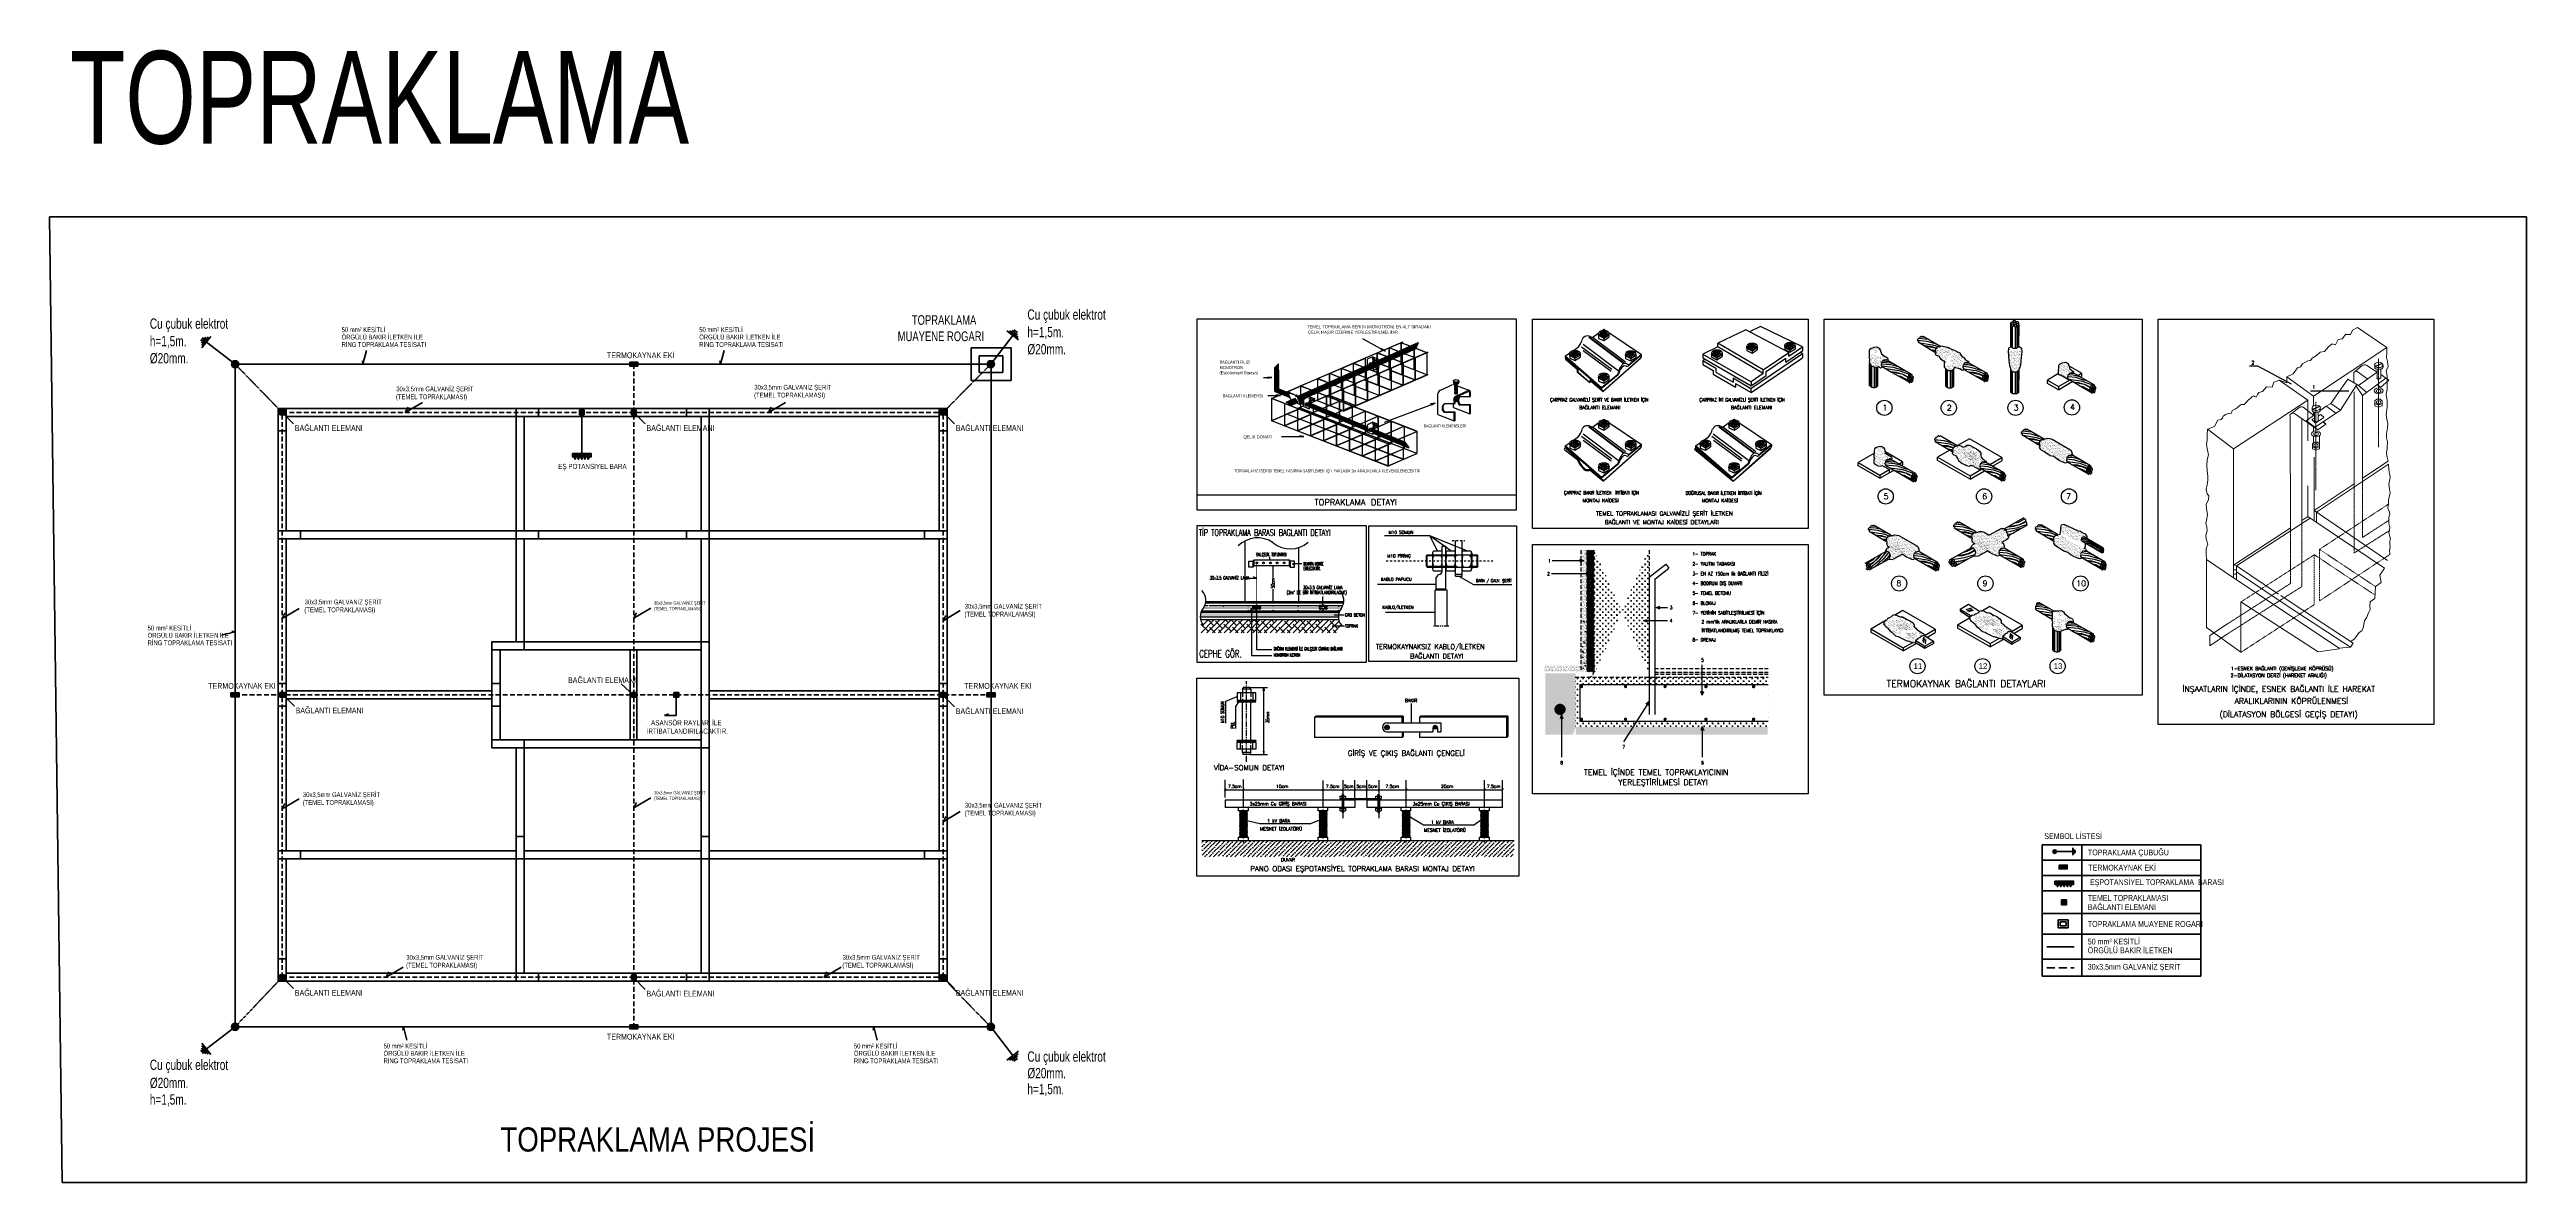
# Model space of a CAD drawing. Header units: millimetres. Extents: x 1852829 to 1882754, y -270850 to -231658.
# Drawn here: x 1852966 to 1860668, y -240231 to -236711 of the extents above; entities that cross this region are included whole.
import ezdxf
from ezdxf.enums import TextEntityAlignment as Align

# ---------------------------------------------------------------- set-up
doc = ezdxf.new("R2010")
doc.units = ezdxf.units.MM
for name, pattern in [('ACAD_ISO10W100', [18, 12, -3, 0, -3]), ('CENTER', [2, 1.25, -0.25, 0.25, -0.25]), ('CENTER2', [1.125, 0.75, -0.125, 0.125, -0.125]), ('CONTINOUS', [0]), ('CONTINU', [0]), ('DASHDOT2', [0.5, 0.25, -0.125, 0, -0.125]), ('DASHED', [0.75, 0.5, -0.25]), ('DASHED2', [0.375, 0.25, -0.125]), ('HIDDEN', [0.375, 0.25, -0.125]), ('HIDDEN2', [4.7625, 3.175, -1.5875]), ('HIDDENX2', [0.75, 0.5, -0.25]), ('PHANTOM2', [1.25, 0.625, -0.125, 0.125, -0.125, 0.125, -0.125])]:
    doc.linetypes.add(name, pattern=pattern)
for name, color, linetype, lineweight in [('a_ba', 6, 'Continuous', 50), ('a_duvar', 251, 'Continuous', 35), ('a_not_text', 7, 'Continuous', 13), ('a_çerçeve_line', 7, 'Continuous', 50), ('Aydınlatma', 4, 'CONTINOUS', 35), ('Genel', 4, 'CONTINOUS', 40), ('Topraklama', 3, 'DASHED', 40), ('Topraklama Ring', 6, 'DASHED', 40), ('topraklama_ek', 6, 'Continuous', 40), ('topraklama_ring', 6, 'Continuous', 40), ('topraklama_text', 4, 'Continuous', 40), ('topraklamaa', 3, 'Continuous', 40), ('u_genel', 4, 'Continuous', 25), ('u_topraklama_ring', 6, 'Continuous', 40)]:
    doc.layers.add(name, color=color, linetype=linetype, lineweight=lineweight)
doc.layers.add('DETAYLAR', color=7, linetype='Continuous')
doc.styles.add('100', font='romanstw.shx', dxfattribs={"width": 0.8, "height": 0.25})
doc.styles.add('80', font='SIMPLEQ.SHX', dxfattribs={"width": 0.8, "height": 0.2})
doc.styles.add('ARIELTURITLK', font='romanstw.shx', dxfattribs={"height": 0.4})
doc.styles.add('ELEKTRIK', font='romanstw.shx', dxfattribs={"height": 0.2})
doc.styles.add('ERAY', font='romanstw.shx', dxfattribs={"width": 0.8, "height": 20})
doc.styles.add('Grupcad', font='arial.ttf', dxfattribs={"width": 0.7})
doc.styles.add('OLCU', font='times.ttf', dxfattribs={"width": 0.8, "height": 12.5})
doc.styles.add('ROMANS', font='arial.ttf', dxfattribs={"width": 0.7})
doc.styles.add('ROMANTUR', font='arial.ttf', dxfattribs={"width": 0.7})
doc.styles.add('SELFCAD', font='arial.ttf', dxfattribs={"width": 0.7})
doc.styles.get("Standard").update_dxf_attribs({"font": 'ARIALN.TTF'})
doc.styles.add('TXT', font='TXT.shx')
doc.linetypes.add('DIYAFON-HATTI', pattern='A,12.7,-5.08,["DF",Standard,S=2.54,R=0,X=-2.54,Y=-1.27],-5.08', length=22.86)
doc.dimstyles.new('1000', dxfattribs={"dimscale": 0, "dimtxt": 0.2, "dimasz": 0.2, "dimexe": 0.2, "dimexo": 0.25, "dimgap": 0.1, "dimtad": 1, "dimdec": 4, "dimlfac": 1000, "dimdsep": 46, "dimtxsty": '80', "dimcen": 0.3, "dimdle": 0.2, "dimclrd": 9, "dimclre": 9, "dimclrt": 2, "dimadec": 0, "dimazin": 0, "dimtfac": 0.5, "dimtdec": 4, "dimtix": 1, "dimtmove": 2, "dimatfit": 3, "dimfxl": 1, "dimtvp": 0.2, "dimtolj": 1, "dimarcsym": 0})
doc.dimstyles.new('50', dxfattribs={"dimscale": 0, "dimtxt": 0.7, "dimasz": 0.5, "dimexe": 0.2, "dimexo": 0.25, "dimgap": 0, "dimtad": 0, "dimlfac": 100, "dimdsep": 46, "dimtxsty": 'OLCU', "dimblk1": 'DOT', "dimblk2": 'DOT', "dimsah": 1, "dimcen": 0.15, "dimdle": 0.2, "dimclrd": 256, "dimclre": 256, "dimclrt": 256, "dimadec": 0, "dimazin": 0, "dimtfac": 0.5, "dimtix": 1, "dimtmove": 2, "dimatfit": 3, "dimldrblk": 'DOT', "dimfxl": 1, "dimtvp": 1, "dimtolj": 1, "dimarcsym": 0})

# ---------------------------------------------------------------- blocks, each defined once
blk = doc.blocks.new('BAĞLANTI ELEMANI')
at = {"layer": 'topraklama_ek', "color": 2, "linetype": 'Continuous', "ltscale": 0.4}
for p, q in [((15, 15), (-15, 15)), ((-15, 15), (-15, -15)), ((-15, 4), (15, 4)), ((-14, 10), (-12, 13)), ((-12, 8), (-14, 10)), ((-13, 10), (-12, 13)), ((-12, 8), (-13, 10)), ((-12, 13), (-9, 13)), ((-12, 13), (-9, 13)), ((-9, 8), (-12, 8)), ((-9, 8), (-12, 8)), ((-9, 13), (-7, 10)), ((-9, 13), (-8, 10)), ((-7, 10), (-9, 8)), ((-8, 10), (-9, 8)), ((-5, 15), (-5, -15)), ((-5, -5), (4, 4)), ((4, -5), (-5, 4)), ((4, 15), (4, -15)), ((9, 13), (7, 10)), ((7, 10), (9, 8)), ((9, 13), (8, 10)), ((8, 10), (9, 8)), ((12, 13), (9, 13)), ((12, 13), (9, 13)), ((9, 8), (12, 8)), ((9, 8), (12, 8)), ((14, 10), (12, 13)), ((13, 10), (12, 13)), ((12, 8), (14, 10)), ((12, 8), (13, 10)), ((15, -15), (15, 15)), ((-15, -5), (15, -5)), ((-15, -15), (15, -15)), ((-12, -8), (-14, -11)), ((-14, -11), (-12, -13)), ((-12, -8), (-13, -11)), ((-13, -11), (-12, -13)), ((-9, -8), (-12, -8)), ((-9, -8), (-12, -8)), ((-12, -13), (-9, -13)), ((-12, -13), (-9, -13)), ((-7, -11), (-9, -8)), ((-8, -11), (-9, -8)), ((-9, -13), (-7, -11)), ((-9, -13), (-8, -11)), ((7, -11), (9, -8)), ((9, -13), (7, -11)), ((8, -11), (9, -8)), ((9, -13), (8, -11)), ((9, -8), (12, -8)), ((9, -8), (12, -8)), ((12, -13), (9, -13)), ((12, -13), (9, -13)), ((12, -8), (14, -11)), ((12, -8), (13, -11)), ((14, -11), (12, -13)), ((13, -11), (12, -13))]:
    blk.add_line(p, q, dxfattribs=at)
for centre in [(-11, 10), (10, 10), (-11, -11), (10, -11)]:
    blk.add_circle(centre, 2.4, dxfattribs=at)
blk = doc.blocks.new('menhol')
at = {"layer": 'topraklama_ring', "color": 2, "linetype": 'CONTINOUS', "ltscale": 2}
for p, q in [((-124, 101), (124, 101)), ((-124, -101), (-124, 101)), ((-74, 51), (74, 51)), ((-74, -51), (-74, 51)), ((74, 51), (74, -51)), ((124, 101), (124, -101)), ((124, -101), (-124, -101)), ((74, -51), (-74, -51))]:
    blk.add_line(p, q, dxfattribs=at)
blk = doc.blocks.new('toprak_cubuk')
at = {"layer": 'Topraklama', "linetype": 'Continuous', "ltscale": 13}
h = blk.add_hatch(color=1, dxfattribs=at)
h.paths.add_polyline_path([(0, -45), (0, 0), (0, 45, -1)])
h.paths.add_polyline_path([(0, 45), (0, 0), (0, -45, -1)])
at = {"layer": 'Topraklama', "color": 1, "linetype": 'Continuous', "ltscale": 13}
for p, q in [((0, -450), (0, 0)), ((-90, -450), (90, -450)), ((-90, -450), (90, -450)), ((-68, -471), (68, -471)), ((-68, -471), (68, -471)), ((-45, -492), (45, -492)), ((-45, -492), (45, -492)), ((-29, -513), (24, -513))]:
    blk.add_line(p, q, dxfattribs=at)
blk.add_circle((0, 0), 44.7, dxfattribs=at)
blk = doc.blocks.new('termokaynak')
at = {"layer": 'topraklama_ring', "linetype": 'CONTINOUS'}
blk.add_hatch(color=5, dxfattribs=at).paths.add_polyline_path([(51, 24), (-51, 24), (-51, -24), (51, -24)])
at = {"layer": 'topraklama_ring', "color": 5, "linetype": 'CONTINOUS'}
for p, q in [((-51, -24), (51, 24)), ((-51, 24), (51, -24))]:
    blk.add_line(p, q, dxfattribs=at)
blk.add_lwpolyline([(-51, 24), (51, 24), (51, -24), (-51, -24)], close=True, dxfattribs=at)
blk = doc.blocks.new('ESPOTANSIYEL TOPR.BARASI')
at = {"layer": 'topraklamaa', "linetype": 'Continuous', "lineweight": 50}
for p, q in [((-22.8, 8.9), (-22.8, 7.6)), ((-22.6, 9.2), (-21.6, 10)), ((-21.4, 10.3), (-21.4, 14.9)), ((-18.3, 14.8), (-21.4, 14.8)), ((-20.8, 14.9), (-20.8, 16.8)), ((-20.8, 16.8), (-18.9, 16.8)), ((-20.1, 10.3), (-20.1, 14.8)), ((-20.1, 14.8), (-20.1, 10.3)), ((-19.9, 14.8), (-19.9, 10.3)), ((-18.9, 16.8), (-18.9, 15.1)), ((-18.3, 10.3), (-18.3, 14.9)), ((-17.1, 9.2), (-18.1, 9.9)), ((-16.9, 7.4), (-16.9, 8.9)), ((-12.6, 8.9), (-12.6, 7.6)), ((-12.5, 9.2), (-11.4, 10)), ((-11.3, 10.3), (-11.3, 14.9)), ((-8.2, 14.8), (-11.3, 14.8)), ((-10.7, 14.9), (-10.7, 16.8)), ((-10.7, 16.8), (-8.7, 16.8)), ((-9.9, 10.3), (-9.9, 14.8)), ((-9.9, 14.8), (-9.9, 10.3)), ((-9.7, 14.8), (-9.7, 10.3)), ((-8.7, 16.8), (-8.7, 15.1)), ((-8.2, 10.3), (-8.2, 14.9)), ((-6.9, 9.2), (-8, 9.9)), ((-6.7, 7.4), (-6.7, 8.9)), ((-2.5, 8.9), (-2.5, 7.6)), ((-2.3, 9.2), (-1.2, 10)), ((-1.1, 10.3), (-1.1, 14.9)), ((2, 14.8), (-1.1, 14.8)), ((-0.5, 14.9), (-0.5, 16.8)), ((-0.5, 16.8), (1.5, 16.8)), ((0.3, 10.3), (0.3, 14.8)), ((0.3, 14.8), (0.3, 10.3)), ((0.5, 14.8), (0.5, 10.3)), ((1.5, 16.8), (1.5, 15.1)), ((2, 10.3), (2, 14.9)), ((3.3, 9.2), (2.2, 9.9)), ((3.5, 7.4), (3.5, 8.9)), ((7.7, 8.9), (7.7, 7.6)), ((7.9, 9.2), (8.9, 10)), ((9.1, 10.3), (9.1, 14.9)), ((12.2, 14.8), (9.1, 14.8)), ((9.7, 14.9), (9.7, 16.8)), ((9.7, 16.8), (11.7, 16.8)), ((10.5, 10.3), (10.5, 14.8)), ((10.5, 14.8), (10.5, 10.3)), ((10.7, 14.8), (10.7, 10.3)), ((11.7, 16.8), (11.7, 15.1)), ((12.2, 10.3), (12.2, 14.9)), ((13.5, 9.2), (12.4, 9.9)), ((13.7, 7.4), (13.7, 8.9)), ((17.9, 8.9), (17.9, 7.6)), ((18.1, 9.2), (19.1, 10)), ((19.3, 10.3), (19.3, 14.9)), ((22.4, 14.8), (19.3, 14.8)), ((19.9, 14.9), (19.9, 16.8)), ((19.9, 16.8), (21.9, 16.8)), ((20.7, 10.3), (20.7, 14.8)), ((20.7, 14.8), (20.7, 10.3)), ((20.9, 14.8), (20.9, 10.3)), ((21.9, 16.8), (21.9, 15.1)), ((22.4, 10.3), (22.4, 14.9)), ((23.7, 9.2), (22.6, 9.9)), ((23.9, 7.4), (23.9, 8.9))]:
    blk.add_line(p, q, dxfattribs=at)
at = {"layer": 'topraklamaa', "color": 1, "linetype": 'Continuous', "lineweight": 50}
blk.add_lwpolyline([(29.1, 0), (-29.1, 0), (-29.1, 10.2), (29.1, 10.2)], close=True, dxfattribs=at)
at = {"layer": 'topraklamaa', "linetype": 'Continuous', "lineweight": 50}
for centre in [(-19.8, 4.7), (-9.7, 4.7), (0.5, 4.7), (10.7, 4.7), (20.9, 4.7)]:
    blk.add_circle(centre, 1.72, dxfattribs=at)
for centre, radius, start, end in [((-19.9, 4.8), 3.92, 140.30076, 37.12919), ((-23.2, 7.6), 0.429, 320.30076, 0), ((-22.4, 8.9), 0.429, 127.67588, 180), ((-21.9, 10.3), 0.429, 307.67588, 0), ((-17.9, 10.3), 0.429, 180, 237.67079), ((-17.3, 8.9), 0.429, 0, 57.67079), ((-16.4, 7.4), 0.429, 180, 217.12919), ((-9.7, 4.8), 3.92, 140.30076, 37.12919), ((-13.1, 7.6), 0.429, 320.30076, 0), ((-12.2, 8.9), 0.429, 127.67588, 180), ((-11.7, 10.3), 0.429, 307.67588, 0), ((-7.7, 10.3), 0.429, 180, 237.67079), ((-7.1, 8.9), 0.429, 0, 57.67079), ((-6.2, 7.4), 0.429, 180, 217.12919), ((0.5, 4.8), 3.92, 140.30076, 37.12919), ((-2.9, 7.6), 0.429, 320.30076, 0), ((-2, 8.9), 0.429, 127.67588, 180), ((-1.5, 10.3), 0.429, 307.67588, 0), ((2.4, 10.3), 0.429, 180, 237.67079), ((3.1, 8.9), 0.429, 0, 57.67079), ((3.9, 7.4), 0.429, 180, 217.12919), ((10.6, 4.8), 3.92, 140.30076, 37.12919), ((7.3, 7.6), 0.429, 320.30076, 0), ((8.2, 8.9), 0.429, 127.67588, 180), ((8.7, 10.3), 0.429, 307.67588, 0), ((12.6, 10.3), 0.429, 180, 237.67079), ((13.3, 8.9), 0.429, 0, 57.67079), ((14.1, 7.4), 0.429, 180, 217.12919), ((20.8, 4.8), 3.92, 140.30076, 37.12919), ((17.5, 7.6), 0.429, 320.30076, 0), ((18.3, 8.9), 0.429, 127.67588, 180), ((18.9, 10.3), 0.429, 307.67588, 0), ((22.8, 10.3), 0.429, 180, 237.67079), ((23.4, 8.9), 0.429, 0, 57.67079), ((24.3, 7.4), 0.429, 180, 217.12919)]:
    blk.add_arc(centre, radius, start, end, dxfattribs=at)
blk = doc.blocks.new('u_menhol')
at = {"layer": 'u_topraklama_ring', "color": 2, "linetype": 'CONTINOUS', "ltscale": 2}
for p, q in [((-124, 101), (124, 101)), ((-124, -101), (-124, 101)), ((-74, 51), (74, 51)), ((-74, -51), (-74, 51)), ((74, 51), (74, -51)), ((124, 101), (124, -101)), ((124, -101), (-124, -101)), ((74, -51), (-74, -51))]:
    blk.add_line(p, q, dxfattribs=at)
blk = doc.blocks.new('TD1')
at = {"color": 4, "ltscale": 40}
for p, q in [((143, 1804), (143, 1927)), ((-585, 1795), (-573, 1799)), ((-582, 1796), (-565, 1802)), ((-563, 1802), (-551, 1804)), ((-551, 1804), (-539, 1797)), ((-539, 1797), (-534, 1788)), ((-340, 1841), (-341, 1839)), ((-341, 1839), (-340, 1837)), ((-339, 1843), (-340, 1841)), ((-340, 1837), (-339, 1835)), ((-336, 1846), (-339, 1843)), ((-339, 1835), (-336, 1835)), ((-334, 1847), (-336, 1846)), ((-336, 1835), (-334, 1835)), ((-334, 1833), (-336, 1830)), ((-336, 1830), (-336, 1829)), ((-336, 1829), (-250, 1776)), ((-332, 1847), (-334, 1847)), ((-334, 1835), (-333, 1834)), ((-333, 1834), (-334, 1833)), ((-329, 1847), (-332, 1847)), ((-328, 1853), (-329, 1850)), ((-329, 1850), (-329, 1848)), ((-329, 1848), (-329, 1847)), ((-327, 1854), (-328, 1853)), ((-324, 1856), (-327, 1854)), ((-321, 1857), (-324, 1856)), ((-318, 1857), (-321, 1857)), ((-317, 1857), (-318, 1857)), ((-316, 1855), (-317, 1857)), ((-314, 1855), (-316, 1853)), ((-316, 1853), (-316, 1855)), ((-310, 1857), (-314, 1855)), ((-224, 1808), (-310, 1857)), ((-310, 1857), (-310, 1857)), ((-239, 1801), (-241, 1796)), ((-236, 1803), (-239, 1801)), ((-231, 1803), (-236, 1803)), ((-228, 1803), (-231, 1803)), ((-224, 1805), (-228, 1803)), ((-224, 1805), (-216, 1809)), ((-219, 1805), (-224, 1805)), ((-216, 1809), (-205, 1806)), ((-205, 1806), (-193, 1803)), ((-193, 1803), (-183, 1800)), ((-183, 1800), (-182, 1802)), ((-182, 1802), (-178, 1797)), ((143, 1804), (131, 1797)), ((185, 1806), (186, 1917)), ((186, 1806), (199, 1797)), ((-591, 1746), (-588, 1754)), ((-589, 1746), (-591, 1746)), ((-589, 1746), (-588, 1734)), ((-589, 1722), (-586, 1715)), ((-588, 1789), (-582, 1796)), ((-588, 1780), (-588, 1789)), ((-588, 1754), (-588, 1780)), ((-588, 1601), (-588, 1719)), ((-586, 1715), (-583, 1711)), ((-575, 1703), (-565, 1700)), ((-565, 1700), (-558, 1699)), ((-550, 1699), (-542, 1702)), ((-545, 1605), (-545, 1701)), ((-542, 1702), (-542, 1702)), ((-542, 1702), (-532, 1695)), ((-534, 1788), (-527, 1768)), ((-532, 1695), (-526, 1696)), ((-525, 1715), (-529, 1712)), ((-529, 1712), (-528, 1709)), ((-526, 1722), (-528, 1718)), ((-528, 1718), (-525, 1715)), ((-528, 1709), (-525, 1704)), ((-527, 1768), (-511, 1755)), ((-525, 1725), (-526, 1722)), ((-526, 1696), (-525, 1699)), ((-521, 1727), (-525, 1725)), ((-525, 1704), (-524, 1700)), ((-483, 1676), (-524, 1700)), ((-519, 1732), (-521, 1727)), ((-517, 1734), (-519, 1732)), ((-512, 1734), (-517, 1734)), ((-509, 1734), (-512, 1734)), ((-511, 1755), (-509, 1754)), ((-511, 1755), (-500, 1751)), ((-504, 1736), (-509, 1734)), ((-501, 1736), (-504, 1736)), ((-497, 1734), (-501, 1736)), ((-500, 1751), (-495, 1747)), ((-371, 1661), (-496, 1733)), ((-495, 1747), (-493, 1740)), ((-493, 1736), (-495, 1734)), ((-493, 1740), (-493, 1736)), ((-384, 1620), (-481, 1676)), ((-245, 1775), (-249, 1766)), ((-249, 1766), (-243, 1761)), ((-245, 1784), (-248, 1781)), ((-248, 1781), (-247, 1778)), ((-246, 1791), (-247, 1787)), ((-247, 1787), (-245, 1784)), ((-247, 1778), (-244, 1773)), ((-245, 1794), (-246, 1791)), ((-241, 1796), (-245, 1794)), ((-244, 1773), (-244, 1773)), ((-243, 1761), (-228, 1755)), ((-228, 1755), (-226, 1749)), ((-226, 1749), (-221, 1741)), ((-221, 1741), (-220, 1739)), ((-221, 1741), (-205, 1732)), ((-205, 1732), (-202, 1732)), ((-202, 1732), (-201, 1730)), ((-201, 1730), (-201, 1720)), ((-201, 1696), (-201, 1723)), ((-194, 1600), (-194, 1689)), ((-178, 1797), (-154, 1788)), ((-154, 1788), (-137, 1779)), ((-152, 1603), (-152, 1690)), ((-143, 1695), (-148, 1699)), ((-137, 1694), (-143, 1695)), ((-137, 1779), (-121, 1772)), ((-123, 1690), (-137, 1694)), ((-123, 1690), (-122, 1690)), ((-122, 1690), (-118, 1690)), ((-121, 1772), (-114, 1761)), ((-118, 1690), (-110, 1685)), ((-114, 1761), (-110, 1756)), ((-110, 1756), (-99, 1747)), ((-110, 1685), (-104, 1683)), ((-104, 1709), (-106, 1705)), ((-106, 1705), (-103, 1703)), ((-103, 1703), (-106, 1699)), ((-106, 1699), (-106, 1696)), ((-106, 1696), (-102, 1691)), ((-103, 1712), (-104, 1709)), ((-104, 1683), (-101, 1687)), ((-99, 1714), (-103, 1712)), ((-102, 1689), (-103, 1689)), ((-102, 1691), (-102, 1689)), ((6, 1626), (-100, 1687)), ((-99, 1747), (-93, 1739)), ((-97, 1719), (-99, 1714)), ((-94, 1721), (-97, 1719)), ((-90, 1721), (-94, 1721)), ((-93, 1739), (-84, 1733)), ((-86, 1721), (-90, 1721)), ((-82, 1724), (-86, 1721)), ((-84, 1733), (-79, 1729)), ((-77, 1723), (-82, 1724)), ((-77, 1729), (-74, 1724)), ((-77, 1723), (-76, 1723)), ((-74, 1724), (-75, 1722)), ((19, 1667), (-75, 1721)), ((131, 1797), (130, 1780)), ((130, 1780), (134, 1733)), ((134, 1733), (137, 1707)), ((137, 1707), (143, 1686)), ((143, 1569), (143, 1687)), ((194, 1707), (185, 1685)), ((185, 1573), (186, 1686)), ((196, 1733), (194, 1707)), ((200, 1780), (196, 1733)), ((199, 1797), (200, 1780)), ((390, 1668), (391, 1676)), ((391, 1676), (392, 1700)), ((392, 1700), (393, 1709)), ((393, 1709), (399, 1716)), ((399, 1716), (413, 1722)), ((416, 1723), (428, 1725)), ((428, 1725), (441, 1718)), ((441, 1718), (445, 1708)), ((445, 1708), (449, 1690)), ((453, 1700), (447, 1697)), ((449, 1690), (465, 1677)), ((509, 1668), (453, 1700)), ((462, 1671), (458, 1669)), ((467, 1670), (462, 1671)), ((575, 1607), (464, 1671)), ((465, 1677), (467, 1676)), ((467, 1676), (470, 1671)), ((467, 1670), (468, 1670)), ((470, 1671), (469, 1669)), ((391, 1665), (334, 1631)), ((334, 1631), (390, 1599)), ((334, 1614), (334, 1631)), ((390, 1582), (334, 1614)), ((393, 1658), (390, 1668)), ((390, 1599), (447, 1632)), ((390, 1582), (462, 1624)), ((390, 1599), (390, 1582)), ((398, 1657), (393, 1658)), ((405, 1657), (398, 1657)), ((405, 1657), (443, 1634)), ((440, 1657), (438, 1653)), ((438, 1653), (441, 1650)), ((441, 1650), (438, 1647)), ((438, 1647), (438, 1643)), ((438, 1643), (442, 1638)), ((441, 1659), (440, 1657)), ((445, 1661), (441, 1659)), ((442, 1638), (441, 1637)), ((441, 1637), (441, 1636)), ((561, 1566), (444, 1634)), ((447, 1666), (445, 1661)), ((449, 1668), (447, 1666)), ((454, 1668), (449, 1668)), ((458, 1669), (454, 1668)), ((490, 1656), (509, 1668)), ((504, 1648), (509, 1651)), ((509, 1668), (509, 1651)), ((-556, 1283), (-542, 1288)), ((-540, 1288), (-529, 1290)), ((-529, 1290), (-516, 1283)), ((-251, 1327), (-252, 1324)), ((-252, 1324), (-252, 1322)), ((-252, 1322), (-250, 1320)), ((-250, 1329), (-251, 1327)), ((-248, 1331), (-250, 1329)), ((-250, 1320), (-247, 1320)), ((-246, 1332), (-248, 1331)), ((-246, 1318), (-248, 1316)), ((-248, 1316), (-248, 1314)), ((-248, 1314), (-161, 1262)), ((-247, 1320), (-245, 1320)), ((-244, 1333), (-246, 1332)), ((-244, 1320), (-246, 1318)), ((-245, 1320), (-244, 1320)), ((-240, 1332), (-244, 1333)), ((-239, 1338), (-241, 1335)), ((-241, 1335), (-240, 1333)), ((-240, 1333), (-240, 1332)), ((-238, 1340), (-239, 1338)), ((-235, 1342), (-238, 1340)), ((-232, 1343), (-235, 1342)), ((-230, 1343), (-232, 1343)), ((-228, 1342), (-230, 1343)), ((-228, 1340), (-228, 1342)), ((-227, 1339), (-228, 1340)), ((-225, 1340), (-227, 1339)), ((-222, 1343), (-225, 1340)), ((-136, 1293), (-222, 1343)), ((-222, 1343), (-222, 1343)), ((-150, 1286), (-152, 1281)), ((-147, 1288), (-150, 1286)), ((-143, 1288), (-147, 1288)), ((-139, 1289), (-143, 1288)), ((-135, 1291), (-139, 1289)), ((-135, 1291), (-127, 1295)), ((-130, 1290), (-135, 1291)), ((-71, 1328), (-133, 1292)), ((-127, 1295), (-116, 1291)), ((-116, 1291), (-102, 1284)), ((-102, 1284), (-93, 1287)), ((-93, 1287), (-85, 1295)), ((-85, 1295), (-71, 1295)), ((97, 1231), (-71, 1328)), ((-71, 1295), (-51, 1284)), ((-51, 1284), (-34, 1275)), ((198, 1361), (197, 1359)), ((197, 1359), (197, 1357)), ((197, 1357), (199, 1355)), ((199, 1363), (198, 1361)), ((202, 1366), (199, 1363)), ((199, 1355), (202, 1355)), ((202, 1350), (201, 1349)), ((201, 1349), (288, 1296)), ((203, 1367), (202, 1366)), ((202, 1355), (204, 1355)), ((204, 1353), (202, 1350)), ((206, 1367), (203, 1367)), ((204, 1355), (205, 1355)), ((205, 1355), (204, 1353)), ((209, 1367), (206, 1367)), ((210, 1373), (209, 1370)), ((209, 1370), (209, 1368)), ((209, 1368), (209, 1367)), ((211, 1374), (210, 1373)), ((214, 1376), (211, 1374)), ((217, 1377), (214, 1376)), ((219, 1377), (217, 1377)), ((221, 1377), (219, 1377)), ((221, 1375), (221, 1377)), ((222, 1373), (221, 1375)), ((224, 1375), (222, 1373)), ((227, 1377), (224, 1375)), ((313, 1328), (227, 1377)), ((227, 1377), (227, 1377)), ((292, 1311), (290, 1307)), ((290, 1307), (293, 1305)), ((293, 1305), (290, 1301)), ((290, 1301), (290, 1298)), ((290, 1298), (294, 1293)), ((294, 1293), (291, 1283)), ((293, 1314), (292, 1311)), ((297, 1316), (293, 1314)), ((294, 1293), (294, 1293)), ((299, 1321), (297, 1316)), ((302, 1323), (299, 1321)), ((306, 1323), (302, 1323)), ((310, 1323), (306, 1323)), ((314, 1326), (310, 1323)), ((319, 1325), (314, 1326)), ((319, 1325), (332, 1330)), ((332, 1330), (345, 1329)), ((345, 1329), (357, 1326)), ((357, 1326), (449, 1272)), ((-563, 1254), (-648, 1205)), ((-648, 1205), (-536, 1140)), ((-648, 1188), (-648, 1205)), ((-536, 1123), (-648, 1188)), ((-564, 1233), (-567, 1214)), ((-567, 1214), (-566, 1202)), ((-566, 1202), (-557, 1195)), ((-565, 1234), (-564, 1243)), ((-564, 1233), (-565, 1234)), ((-564, 1243), (-563, 1266)), ((-563, 1266), (-562, 1275)), ((-562, 1275), (-556, 1283)), ((-557, 1195), (-546, 1188)), ((-546, 1188), (-534, 1185)), ((-536, 1140), (-487, 1168)), ((-534, 1185), (-522, 1189)), ((-523, 1189), (-487, 1168)), ((-522, 1189), (-522, 1189)), ((-516, 1283), (-511, 1274)), ((-511, 1274), (-508, 1255)), ((-417, 1208), (-509, 1262)), ((-506, 1203), (-509, 1200)), ((-509, 1200), (-508, 1196)), ((-508, 1255), (-491, 1243)), ((-506, 1210), (-508, 1205)), ((-508, 1205), (-506, 1203)), ((-508, 1196), (-505, 1191)), ((-501, 1214), (-506, 1212)), ((-506, 1212), (-506, 1210)), ((-505, 1191), (-504, 1188)), ((-463, 1164), (-504, 1188)), ((-500, 1219), (-501, 1214)), ((-497, 1221), (-500, 1219)), ((-492, 1221), (-497, 1221)), ((-489, 1221), (-492, 1221)), ((-491, 1243), (-489, 1242)), ((-491, 1243), (-480, 1238)), ((-484, 1224), (-489, 1221)), ((-487, 1168), (-487, 1151)), ((-487, 1151), (-464, 1164)), ((-481, 1223), (-484, 1224)), ((-477, 1221), (-481, 1223)), ((-480, 1238), (-475, 1234)), ((-351, 1148), (-476, 1220)), ((-475, 1234), (-473, 1227)), ((-473, 1223), (-475, 1221)), ((-473, 1227), (-473, 1223)), ((-364, 1107), (-461, 1163)), ((-459, 1211), (-457, 1211)), ((-436, 1197), (-417, 1208)), ((-421, 1189), (-417, 1192)), ((-417, 1208), (-417, 1192)), ((-172, 1269), (-237, 1232)), ((-237, 1233), (-68, 1135)), ((-237, 1216), (-237, 1233)), ((-68, 1119), (-237, 1216)), ((-157, 1260), (-160, 1252)), ((-160, 1252), (-155, 1247)), ((-157, 1277), (-159, 1273)), ((-159, 1273), (-156, 1270)), ((-156, 1270), (-159, 1267)), ((-159, 1267), (-159, 1263)), ((-159, 1263), (-155, 1258)), ((-156, 1279), (-157, 1277)), ((-152, 1281), (-156, 1279)), ((-155, 1258), (-155, 1258)), ((-155, 1247), (-140, 1240)), ((-140, 1240), (-138, 1235)), ((-138, 1235), (-132, 1226)), ((-132, 1226), (-128, 1216)), ((-128, 1216), (-118, 1207)), ((-118, 1207), (-109, 1199)), ((-109, 1199), (-95, 1194)), ((-95, 1194), (-87, 1190)), ((-87, 1190), (-72, 1185)), ((-72, 1185), (-65, 1189)), ((-68, 1135), (-8, 1170)), ((-68, 1119), (7, 1162)), ((-65, 1189), (-57, 1190)), ((-57, 1190), (-50, 1188)), ((-50, 1188), (-43, 1180)), ((-43, 1180), (-30, 1175)), ((-34, 1275), (-18, 1264)), ((-30, 1175), (-21, 1171)), ((-21, 1171), (-16, 1169)), ((-18, 1264), (-12, 1253)), ((-15, 1195), (-17, 1191)), ((-17, 1191), (-14, 1188)), ((-14, 1188), (-17, 1185)), ((-17, 1185), (-17, 1181)), ((-17, 1181), (-13, 1177)), ((-16, 1169), (-13, 1173)), ((-14, 1198), (-15, 1195)), ((-10, 1199), (-14, 1198)), ((-13, 1177), (-14, 1175)), ((-14, 1175), (-14, 1174)), ((-12, 1253), (-12, 1243)), ((-12, 1243), (-10, 1233)), ((94, 1111), (-11, 1172)), ((-10, 1233), (-4, 1224)), ((-8, 1204), (-10, 1199)), ((-6, 1206), (-8, 1204)), ((-1, 1206), (-6, 1206)), ((-4, 1224), (5, 1219)), ((3, 1207), (-1, 1206)), ((7, 1209), (3, 1207)), ((5, 1219), (10, 1215)), ((12, 1208), (7, 1209)), ((12, 1214), (15, 1209)), ((12, 1208), (13, 1208)), ((108, 1152), (13, 1207)), ((15, 1209), (14, 1207)), ((34, 1195), (97, 1231)), ((49, 1186), (97, 1214)), ((97, 1231), (97, 1214)), ((291, 1283), (297, 1273)), ((297, 1273), (316, 1262)), ((316, 1262), (332, 1252)), ((332, 1252), (348, 1241)), ((348, 1241), (367, 1237)), ((367, 1237), (384, 1223)), ((384, 1223), (396, 1215)), ((396, 1215), (411, 1209)), ((411, 1209), (425, 1203)), ((425, 1203), (434, 1205)), ((434, 1230), (432, 1225)), ((432, 1225), (435, 1223)), ((435, 1223), (432, 1219)), ((432, 1219), (432, 1216)), ((432, 1216), (436, 1211)), ((435, 1232), (434, 1230)), ((434, 1205), (438, 1207)), ((439, 1234), (435, 1232)), ((436, 1211), (435, 1209)), ((435, 1209), (435, 1209)), ((543, 1146), (438, 1207)), ((441, 1239), (439, 1234)), ((444, 1241), (441, 1239)), ((448, 1241), (444, 1241)), ((452, 1241), (448, 1241)), ((449, 1272), (456, 1267)), ((456, 1244), (452, 1241)), ((456, 1267), (458, 1261)), ((461, 1243), (456, 1244)), ((458, 1261), (461, 1249)), ((461, 1249), (464, 1244)), ((461, 1243), (462, 1243)), ((464, 1244), (463, 1242)), ((557, 1187), (463, 1242)), ((-536, 1123), (-487, 1151)), ((-536, 1140), (-536, 1123)), ((-68, 1135), (-68, 1119)), ((207, 916), (107, 859)), ((211, 916), (208, 917)), ((212, 915), (211, 916)), ((212, 911), (212, 915)), ((213, 911), (212, 911)), ((217, 911), (213, 911)), ((220, 909), (217, 911)), ((221, 906), (220, 909)), ((220, 899), (222, 902)), ((221, 898), (220, 899)), ((222, 902), (221, 906)), ((-595, 862), (-596, 859)), ((-596, 859), (-595, 857)), ((-593, 864), (-595, 862)), ((-595, 857), (-593, 856)), ((-591, 866), (-593, 864)), ((-593, 856), (-591, 855)), ((-589, 867), (-591, 866)), ((-591, 855), (-589, 855)), ((-589, 853), (-591, 851)), ((-591, 851), (-591, 850)), ((-591, 850), (-504, 797)), ((-587, 868), (-589, 867)), ((-589, 855), (-587, 855)), ((-587, 855), (-589, 853)), ((-584, 867), (-587, 868)), ((-583, 873), (-584, 870)), ((-584, 870), (-584, 868)), ((-584, 868), (-584, 867)), ((-582, 875), (-583, 873)), ((-579, 877), (-582, 875)), ((-576, 878), (-579, 877)), ((-573, 878), (-576, 878)), ((-572, 877), (-573, 878)), ((-571, 875), (-572, 877)), ((-569, 876), (-571, 874)), ((-571, 874), (-571, 875)), ((-565, 878), (-569, 876)), ((-567, 876), (-562, 876)), ((-479, 828), (-565, 878)), ((-565, 878), (-565, 878)), ((-499, 805), (-503, 802)), ((-503, 802), (-502, 798)), ((-500, 812), (-502, 808)), ((-502, 808), (-499, 805)), ((-502, 798), (-499, 794)), ((-499, 793), (-501, 784)), ((-501, 784), (-496, 774)), ((-499, 815), (-500, 812)), ((-495, 816), (-499, 815)), ((-499, 794), (-499, 793)), ((-496, 774), (-485, 767)), ((-494, 821), (-495, 816)), ((-491, 823), (-494, 821)), ((-486, 823), (-491, 823)), ((-483, 824), (-486, 823)), ((-478, 826), (-483, 824)), ((-473, 825), (-478, 826)), ((-473, 825), (-460, 831)), ((-460, 831), (-448, 829)), ((-448, 829), (-436, 826)), ((-436, 826), (-343, 773)), ((-343, 773), (-336, 767)), ((-153, 879), (-154, 877)), ((-154, 877), (-154, 875)), ((-154, 875), (-152, 873)), ((-152, 881), (-153, 879)), ((-149, 884), (-152, 881)), ((-152, 873), (-149, 873)), ((-149, 868), (-150, 867)), ((-150, 867), (-63, 814)), ((-148, 885), (-149, 884)), ((-149, 873), (-147, 873)), ((-147, 871), (-149, 868)), ((-145, 885), (-148, 885)), ((-147, 873), (-146, 873)), ((-146, 873), (-147, 871)), ((-142, 885), (-145, 885)), ((-141, 891), (-142, 888)), ((-142, 888), (-142, 886)), ((-142, 886), (-142, 885)), ((-140, 892), (-141, 891)), ((-137, 894), (-140, 892)), ((-134, 895), (-137, 894)), ((-132, 895), (-134, 895)), ((-130, 895), (-132, 895)), ((-130, 893), (-130, 895)), ((-129, 891), (-130, 893)), ((-127, 893), (-129, 891)), ((-124, 895), (-127, 893)), ((-126, 894), (-121, 894)), ((-38, 846), (-124, 895)), ((-124, 895), (-124, 895)), ((-63, 766), (-59, 772)), ((-59, 829), (-61, 825)), ((-61, 825), (-58, 823)), ((-58, 823), (-61, 819)), ((-61, 819), (-61, 816)), ((-61, 816), (-57, 811)), ((-57, 811), (-60, 801)), ((-60, 801), (-54, 791)), ((-58, 832), (-59, 829)), ((-59, 772), (-55, 778)), ((-54, 834), (-58, 832)), ((-57, 811), (-57, 811)), ((-55, 778), (-43, 785)), ((-52, 839), (-54, 834)), ((-54, 791), (-43, 785)), ((-49, 841), (-52, 839)), ((-45, 841), (-49, 841)), ((-41, 841), (-45, 841)), ((-37, 844), (-41, 841)), ((-32, 843), (-37, 844)), ((-32, 843), (-19, 848)), ((-19, 848), (-6, 847)), ((-6, 847), (6, 844)), ((6, 844), (32, 828)), ((91, 861), (32, 828)), ((98, 861), (91, 861)), ((121, 804), (97, 791)), ((97, 791), (98, 790)), ((105, 862), (98, 861)), ((98, 790), (105, 785)), ((107, 859), (105, 862)), ((105, 785), (107, 779)), ((107, 779), (110, 767)), ((112, 859), (109, 859)), ((113, 857), (112, 859)), ((112, 853), (113, 857)), ((113, 853), (112, 853)), ((118, 853), (113, 853)), ((121, 851), (118, 853)), ((122, 848), (121, 851)), ((121, 841), (123, 845)), ((122, 840), (121, 841)), ((128, 810), (121, 804)), ((123, 845), (122, 848)), ((125, 839), (122, 840)), ((127, 835), (125, 839)), ((126, 826), (127, 827)), ((134, 822), (126, 826)), ((128, 831), (127, 835)), ((127, 827), (128, 831)), ((135, 826), (128, 810)), ((130, 819), (134, 822)), ((223, 877), (134, 826)), ((144, 836), (160, 840)), ((224, 896), (221, 898)), ((226, 893), (224, 896)), ((224, 877), (228, 881)), ((227, 889), (226, 893)), ((226, 885), (227, 889)), ((226, 883), (226, 885)), ((228, 881), (226, 883)), ((270, 865), (269, 863)), ((269, 863), (270, 861)), ((272, 868), (270, 865)), ((270, 861), (272, 859)), ((274, 870), (272, 868)), ((272, 859), (274, 859)), ((276, 871), (274, 870)), ((274, 859), (276, 859)), ((276, 857), (274, 855)), ((274, 855), (274, 853)), ((274, 853), (366, 797)), ((278, 871), (276, 871)), ((276, 859), (278, 859)), ((278, 859), (276, 857)), ((281, 871), (278, 871)), ((282, 877), (281, 874)), ((281, 874), (281, 872)), ((281, 872), (281, 871)), ((284, 878), (282, 877)), ((286, 880), (284, 878)), ((289, 882), (286, 880)), ((292, 882), (289, 882)), ((293, 881), (292, 882)), ((294, 879), (293, 881)), ((295, 878), (294, 879)), ((296, 879), (295, 878)), ((300, 882), (296, 879)), ((386, 832), (300, 882)), ((300, 882), (300, 882)), ((366, 809), (362, 805)), ((362, 805), (363, 802)), ((365, 816), (363, 811)), ((363, 811), (366, 809)), ((363, 802), (367, 797)), ((366, 797), (364, 787)), ((364, 787), (370, 778)), ((366, 818), (365, 816)), ((370, 820), (366, 818)), ((367, 797), (366, 797)), ((372, 825), (370, 820)), ((370, 778), (389, 766)), ((374, 827), (372, 825)), ((379, 827), (374, 827)), ((383, 827), (379, 827)), ((387, 830), (383, 827)), ((388, 831), (399, 833)), ((399, 833), (403, 854)), ((403, 869), (407, 882)), ((403, 854), (403, 869)), ((407, 882), (419, 885)), ((419, 885), (493, 851)), ((493, 851), (505, 849)), ((505, 849), (513, 843)), ((509, 807), (507, 805)), ((507, 805), (508, 803)), ((509, 811), (508, 809)), ((508, 809), (509, 807)), ((508, 803), (510, 800)), ((512, 814), (509, 813)), ((509, 813), (509, 811)), ((510, 799), (509, 799)), ((510, 800), (510, 799)), ((612, 739), (511, 797)), ((513, 817), (512, 814)), ((513, 843), (528, 836)), ((515, 818), (513, 817)), ((517, 818), (515, 818)), ((519, 818), (517, 818)), ((522, 819), (519, 818)), ((525, 819), (522, 819)), ((525, 760), (530, 771)), ((621, 763), (526, 818)), ((528, 836), (538, 821)), ((531, 780), (530, 787)), ((530, 771), (531, 780)), ((538, 821), (538, 813)), ((538, 813), (538, 811)), ((-612, 684), (-503, 746)), ((-584, 652), (-489, 705)), ((-505, 749), (-500, 755)), ((-503, 746), (-505, 749)), ((-503, 745), (-503, 746)), ((-501, 744), (-503, 745)), ((-495, 744), (-501, 744)), ((-500, 755), (-497, 761)), ((-497, 761), (-485, 767)), ((-492, 743), (-495, 744)), ((-491, 739), (-492, 743)), ((-487, 740), (-491, 739)), ((-489, 705), (-472, 703)), ((-485, 736), (-487, 740)), ((-487, 706), (-484, 710)), ((-483, 734), (-485, 736)), ((-484, 710), (-483, 715)), ((-483, 729), (-483, 734)), ((-480, 725), (-483, 729)), ((-483, 715), (-482, 718)), ((-482, 718), (-480, 722)), ((-480, 722), (-480, 725)), ((-472, 703), (-463, 706)), ((-463, 706), (-435, 722)), ((-435, 722), (-418, 731)), ((-418, 731), (-408, 724)), ((-408, 724), (-397, 716)), ((-397, 716), (-381, 709)), ((-381, 709), (-368, 703)), ((-368, 703), (-359, 705)), ((-358, 723), (-361, 720)), ((-361, 720), (-360, 716)), ((-359, 730), (-360, 726)), ((-360, 726), (-358, 723)), ((-360, 716), (-357, 712)), ((-358, 733), (-359, 730)), ((-359, 705), (-355, 707)), ((-354, 735), (-358, 733)), ((-357, 710), (-358, 709)), ((-357, 712), (-357, 710)), ((-249, 646), (-355, 707)), ((-352, 740), (-354, 735)), ((-349, 741), (-352, 740)), ((-344, 741), (-349, 741)), ((-341, 742), (-344, 741)), ((-337, 744), (-341, 742)), ((-332, 744), (-337, 744)), ((-336, 767), (-335, 762)), ((-335, 762), (-332, 749)), ((-236, 687), (-330, 742)), ((-171, 702), (-62, 763)), ((-142, 669), (-47, 723)), ((-122, 681), (-120, 682)), ((-62, 763), (-63, 766)), ((-60, 761), (-61, 763)), ((-61, 763), (-61, 763)), ((-54, 762), (-60, 761)), ((-50, 761), (-54, 762)), ((-49, 756), (-50, 761)), ((-46, 757), (-49, 756)), ((-48, 722), (-30, 720)), ((-43, 753), (-46, 757)), ((-45, 723), (-42, 727)), ((-41, 751), (-43, 753)), ((-42, 747), (-41, 751)), ((-38, 743), (-42, 747)), ((-42, 732), (-40, 735)), ((-42, 727), (-42, 732)), ((-40, 735), (-38, 739)), ((-38, 739), (-38, 743)), ((-30, 720), (-21, 723)), ((-21, 723), (7, 739)), ((7, 739), (23, 749)), ((23, 749), (33, 741)), ((33, 741), (45, 733)), ((45, 733), (60, 727)), ((60, 727), (74, 721)), ((74, 721), (83, 723)), ((83, 748), (81, 743)), ((81, 743), (84, 741)), ((84, 741), (81, 737)), ((81, 737), (81, 734)), ((81, 734), (85, 729)), ((84, 750), (83, 748)), ((83, 723), (87, 725)), ((88, 752), (84, 750)), ((85, 729), (84, 727)), ((84, 727), (84, 727)), ((192, 664), (87, 725)), ((90, 757), (88, 752)), ((93, 759), (90, 757)), ((97, 759), (93, 759)), ((101, 759), (97, 759)), ((105, 762), (101, 759)), ((110, 761), (105, 762)), ((206, 705), (112, 759)), ((389, 766), (404, 756)), ((404, 756), (421, 745)), ((421, 745), (439, 741)), ((439, 741), (457, 727)), ((457, 727), (468, 720)), ((468, 720), (484, 713)), ((484, 713), (497, 707)), ((497, 707), (506, 709)), ((507, 727), (504, 724)), ((504, 724), (505, 720)), ((507, 734), (505, 730)), ((505, 730), (507, 727)), ((505, 720), (508, 715)), ((506, 709), (511, 711)), ((512, 738), (507, 736)), ((507, 736), (507, 734)), ((508, 714), (507, 713)), ((508, 715), (508, 714)), ((616, 650), (511, 711)), ((513, 743), (512, 738)), ((516, 745), (513, 743)), ((521, 745), (516, 745)), ((524, 746), (521, 745)), ((532, 756), (524, 760)), ((528, 748), (524, 746)), ((533, 747), (528, 748)), ((534, 753), (532, 756)), ((533, 747), (535, 747)), ((534, 753), (536, 748)), ((536, 748), (535, 746)), ((630, 691), (535, 746)), ((-502, 388), (-582, 342)), ((-502, 387), (-516, 376)), ((-501, 389), (-502, 387)), ((-497, 391), (-501, 389)), ((-496, 396), (-497, 391)), ((-493, 398), (-496, 396)), ((-488, 398), (-493, 398)), ((-477, 406), (-488, 398)), ((-468, 414), (-477, 406)), ((-468, 414), (-460, 417)), ((-460, 417), (-449, 414)), ((-416, 438), (-454, 416)), ((-449, 414), (-438, 409)), ((-438, 409), (-435, 407)), ((-435, 407), (-429, 406)), ((-429, 406), (-417, 405)), ((-417, 405), (-397, 394)), ((-249, 341), (-416, 438)), ((-397, 394), (-379, 385)), ((-379, 385), (-363, 374)), ((-68, 400), (-132, 363)), ((-119, 446), (-76, 471)), ((-119, 446), (-61, 409)), ((-119, 446), (-119, 436)), ((-119, 436), (-70, 404)), ((-76, 471), (-18, 435)), ((-58, 412), (-71, 404)), ((-71, 404), (-68, 401)), ((-68, 401), (-71, 398)), ((-71, 398), (-65, 387)), ((-65, 387), (-59, 382)), ((-57, 415), (-58, 412)), ((-58, 386), (-58, 386)), ((-47, 413), (-57, 415)), ((-45, 418), (-47, 413)), ((-42, 419), (-45, 418)), ((-38, 419), (-42, 419)), ((-26, 427), (-38, 419)), ((-17, 435), (-26, 427)), ((-17, 435), (-9, 439)), ((-9, 439), (2, 436)), ((34, 459), (-3, 437)), ((2, 436), (13, 431)), ((13, 431), (16, 428)), ((16, 428), (21, 428)), ((21, 428), (34, 426)), ((202, 362), (34, 459)), ((34, 426), (54, 415)), ((54, 415), (71, 407)), ((71, 407), (87, 395)), ((87, 395), (94, 384)), ((307, 421), (273, 441)), ((365, 437), (293, 478)), ((358, 392), (308, 421)), ((365, 437), (322, 461)), ((357, 387), (359, 395)), ((358, 386), (357, 387)), ((358, 386), (359, 375)), ((359, 430), (366, 437)), ((359, 421), (359, 430)), ((359, 395), (359, 421)), ((366, 437), (392, 437)), ((393, 437), (405, 439)), ((405, 439), (418, 432)), ((418, 432), (422, 422)), ((422, 422), (432, 415)), ((432, 415), (448, 402)), ((448, 402), (459, 397)), ((448, 402), (450, 401)), ((459, 397), (464, 393)), ((464, 393), (466, 386)), ((466, 386), (466, 382)), ((-582, 343), (-414, 245)), ((-582, 343), (-582, 326)), ((-414, 229), (-582, 326)), ((-516, 376), (-513, 374)), ((-513, 374), (-516, 370)), ((-516, 370), (-515, 366)), ((-515, 366), (-510, 361)), ((-510, 361), (-505, 356)), ((-508, 365), (-509, 364)), ((-505, 356), (-492, 347)), ((-492, 347), (-490, 342)), ((-490, 342), (-484, 333)), ((-484, 333), (-473, 326)), ((-473, 326), (-464, 317)), ((-464, 317), (-454, 308)), ((-454, 308), (-440, 304)), ((-440, 304), (-433, 300)), ((-433, 300), (-395, 281)), ((-414, 245), (-365, 273)), ((-414, 229), (-343, 269)), ((-395, 281), (-391, 282)), ((-391, 282), (-391, 281)), ((-391, 281), (-383, 279)), ((-383, 279), (-373, 274)), ((-373, 274), (-353, 271)), ((-363, 374), (-357, 363)), ((-357, 363), (-357, 353)), ((-357, 353), (-348, 347)), ((-353, 271), (-350, 272)), ((-348, 279), (-351, 276)), ((-351, 276), (-350, 272)), ((-338, 291), (-350, 282)), ((-350, 282), (-348, 279)), ((-350, 272), (-302, 243)), ((-348, 347), (-342, 338)), ((-348, 283), (-302, 254)), ((-342, 338), (-310, 319)), ((-337, 294), (-338, 291)), ((-325, 300), (-337, 294)), ((-323, 305), (-325, 300)), ((-321, 306), (-323, 305)), ((-316, 306), (-321, 306)), ((-312, 307), (-316, 306)), ((-308, 309), (-312, 307)), ((-310, 319), (-305, 315)), ((-306, 309), (-308, 309)), ((-306, 309), (-258, 279)), ((-303, 314), (-300, 310)), ((-300, 310), (-302, 307)), ((-302, 254), (-258, 279)), ((-302, 243), (-258, 268)), ((-301, 310), (-249, 341)), ((-291, 299), (-249, 324)), ((-258, 279), (-258, 268)), ((-249, 341), (-249, 324)), ((-132, 364), (37, 267)), ((-132, 364), (-132, 347)), ((37, 250), (-132, 347)), ((-59, 382), (-54, 378)), ((-54, 378), (-42, 368)), ((-42, 368), (-39, 363)), ((-39, 363), (-34, 355)), ((-34, 355), (-23, 347)), ((-23, 347), (-13, 338)), ((-13, 338), (-4, 330)), ((-4, 330), (10, 326)), ((10, 326), (18, 321)), ((18, 321), (55, 302)), ((37, 267), (85, 295)), ((37, 250), (107, 290)), ((37, 267), (37, 250)), ((55, 302), (60, 303)), ((60, 303), (60, 302)), ((60, 302), (67, 300)), ((67, 300), (77, 296)), ((77, 296), (98, 292)), ((94, 384), (94, 375)), ((94, 375), (103, 368)), ((98, 292), (100, 294)), ((112, 312), (100, 303)), ((100, 303), (103, 300)), ((103, 300), (100, 297)), ((100, 297), (100, 294)), ((100, 295), (149, 264)), ((102, 305), (149, 275)), ((103, 368), (109, 360)), ((109, 360), (140, 340)), ((113, 315), (112, 312)), ((125, 321), (113, 315)), ((127, 326), (125, 321)), ((130, 328), (127, 326)), ((135, 328), (130, 328)), ((138, 328), (135, 328)), ((142, 331), (138, 328)), ((140, 340), (145, 336)), ((145, 330), (142, 331)), ((145, 330), (192, 300)), ((148, 336), (150, 331)), ((150, 331), (148, 328)), ((149, 275), (192, 300)), ((149, 264), (192, 289)), ((149, 275), (149, 264)), ((150, 332), (202, 362)), ((160, 321), (202, 345)), ((192, 300), (192, 289)), ((202, 362), (202, 345)), ((360, 353), (363, 347)), ((361, 233), (361, 351)), ((363, 347), (365, 342)), ((373, 335), (383, 332)), ((383, 332), (391, 330)), ((398, 330), (406, 333)), ((403, 236), (403, 332)), ((406, 333), (427, 341)), ((406, 333), (406, 333)), ((427, 341), (438, 341)), ((434, 362), (430, 359)), ((430, 359), (431, 355)), ((433, 369), (431, 365)), ((431, 365), (434, 362)), ((431, 355), (434, 350)), ((434, 371), (433, 369)), ((438, 373), (434, 371)), ((434, 350), (435, 347)), ((476, 323), (435, 347)), ((440, 378), (438, 373)), ((438, 341), (440, 344)), ((442, 380), (440, 378)), ((447, 380), (442, 380)), ((450, 381), (447, 380)), ((455, 383), (450, 381)), ((458, 382), (455, 383)), ((571, 317), (457, 382)), ((462, 380), (458, 382)), ((466, 382), (464, 380)), ((556, 276), (478, 322)), ((-414, 245), (-414, 229)), ((-302, 254), (-302, 243))]:
    blk.add_line(p, q, dxfattribs=at)
at = {"color": 0, "ltscale": 40}
for p, q in [((-562, 1797), (-562, 1797)), ((-547, 1797), (-547, 1797)), ((-545, 1799), (-545, 1799)), ((-542, 1797), (-542, 1797)), ((-230, 1803), (-230, 1803)), ((-229, 1802), (-229, 1802)), ((-228, 1803), (-228, 1803)), ((-224, 1800), (-224, 1800)), ((-222, 1799), (-222, 1799)), ((-220, 1799), (-220, 1799)), ((-219, 1804), (-219, 1804)), ((-216, 1805), (-216, 1805)), ((-212, 1805), (-212, 1805)), ((-210, 1809), (-210, 1809)), ((-210, 1805), (-210, 1805)), ((-209, 1808), (-209, 1808)), ((-203, 1803), (-203, 1803)), ((-203, 1799), (-203, 1799)), ((-201, 1807), (-201, 1807)), ((-585, 1733), (-585, 1733)), ((-585, 1732), (-585, 1732)), ((-584, 1720), (-584, 1720)), ((-583, 1758), (-583, 1758)), ((-583, 1722), (-583, 1722)), ((-582, 1756), (-582, 1756)), ((-582, 1732), (-582, 1732)), ((-580, 1739), (-580, 1739)), ((-579, 1755), (-579, 1755)), ((-579, 1731), (-579, 1731)), ((-579, 1717), (-579, 1717)), ((-578, 1789), (-578, 1789)), ((-578, 1764), (-578, 1764)), ((-578, 1730), (-578, 1730)), ((-577, 1791), (-577, 1791)), ((-577, 1757), (-577, 1757)), ((-577, 1751), (-577, 1751)), ((-577, 1742), (-577, 1742)), ((-577, 1738), (-577, 1738)), ((-577, 1715), (-577, 1715)), ((-576, 1740), (-576, 1740)), ((-576, 1726), (-576, 1726)), ((-576, 1713), (-576, 1713)), ((-575, 1766), (-575, 1766)), ((-574, 1723), (-574, 1723)), ((-573, 1791), (-573, 1791)), ((-573, 1749), (-573, 1749)), ((-572, 1764), (-572, 1764)), ((-572, 1748), (-572, 1748)), ((-572, 1725), (-572, 1725)), ((-572, 1725), (-572, 1725)), ((-571, 1792), (-571, 1792)), ((-571, 1741), (-571, 1741)), ((-570, 1796), (-570, 1796)), ((-570, 1750), (-570, 1750)), ((-570, 1724), (-570, 1724)), ((-569, 1783), (-569, 1783)), ((-568, 1758), (-568, 1758)), ((-568, 1758), (-568, 1758)), ((-568, 1745), (-568, 1745)), ((-568, 1721), (-568, 1721)), ((-568, 1707), (-568, 1707)), ((-567, 1792), (-567, 1792)), ((-567, 1748), (-567, 1748)), ((-567, 1733), (-567, 1733)), ((-567, 1720), (-567, 1720)), ((-567, 1709), (-567, 1709)), ((-567, 1707), (-567, 1707)), ((-566, 1743), (-566, 1743)), ((-566, 1722), (-566, 1722)), ((-566, 1719), (-566, 1719)), ((-565, 1775), (-565, 1775)), ((-565, 1758), (-565, 1758)), ((-565, 1724), (-565, 1724)), ((-564, 1733), (-564, 1733)), ((-564, 1718), (-564, 1718)), ((-564, 1708), (-564, 1708)), ((-563, 1793), (-563, 1793)), ((-562, 1758), (-562, 1758)), ((-562, 1742), (-562, 1742)), ((-562, 1732), (-562, 1732)), ((-562, 1723), (-562, 1723)), ((-561, 1790), (-561, 1790)), ((-561, 1723), (-561, 1723)), ((-560, 1786), (-560, 1786)), ((-560, 1783), (-560, 1783)), ((-560, 1777), (-560, 1777)), ((-559, 1793), (-559, 1793)), ((-559, 1785), (-559, 1785)), ((-559, 1759), (-559, 1759)), ((-559, 1752), (-559, 1752)), ((-559, 1742), (-559, 1742)), ((-559, 1739), (-559, 1739)), ((-559, 1737), (-559, 1737)), ((-559, 1727), (-559, 1727)), ((-559, 1726), (-559, 1726)), ((-559, 1717), (-559, 1717)), ((-559, 1713), (-559, 1713)), ((-559, 1708), (-559, 1708)), ((-558, 1736), (-558, 1736)), ((-558, 1715), (-558, 1715)), ((-558, 1714), (-558, 1714)), ((-558, 1701), (-558, 1701)), ((-557, 1781), (-557, 1781)), ((-557, 1742), (-557, 1742)), ((-556, 1777), (-556, 1777)), ((-556, 1726), (-556, 1726)), ((-556, 1723), (-556, 1723)), ((-556, 1715), (-556, 1715)), ((-555, 1707), (-555, 1707)), ((-554, 1794), (-554, 1794)), ((-553, 1796), (-553, 1796)), ((-553, 1779), (-553, 1779)), ((-553, 1777), (-553, 1777)), ((-553, 1755), (-553, 1755)), ((-553, 1743), (-553, 1743)), ((-553, 1726), (-553, 1726)), ((-552, 1791), (-552, 1791)), ((-552, 1783), (-552, 1783)), ((-552, 1754), (-552, 1754)), ((-552, 1731), (-552, 1731)), ((-552, 1729), (-552, 1729)), ((-552, 1725), (-552, 1725)), ((-552, 1724), (-552, 1724)), ((-552, 1707), (-552, 1707)), ((-551, 1745), (-551, 1745)), ((-551, 1732), (-551, 1732)), ((-551, 1706), (-551, 1706)), ((-550, 1721), (-550, 1721)), ((-550, 1720), (-550, 1720)), ((-550, 1709), (-550, 1709)), ((-550, 1709), (-550, 1709)), ((-549, 1750), (-549, 1750)), ((-549, 1747), (-549, 1747)), ((-549, 1717), (-549, 1717)), ((-549, 1714), (-549, 1714)), ((-548, 1778), (-548, 1778)), ((-548, 1725), (-548, 1725)), ((-548, 1716), (-548, 1716)), ((-547, 1749), (-547, 1749)), ((-546, 1713), (-546, 1713)), ((-546, 1708), (-546, 1708)), ((-545, 1795), (-545, 1795)), ((-544, 1790), (-544, 1790)), ((-543, 1749), (-543, 1749)), ((-543, 1725), (-543, 1725)), ((-543, 1711), (-543, 1711)), ((-542, 1750), (-542, 1750)), ((-542, 1727), (-542, 1727)), ((-542, 1723), (-542, 1723)), ((-542, 1715), (-542, 1715)), ((-542, 1709), (-542, 1709)), ((-541, 1795), (-541, 1795)), ((-540, 1791), (-540, 1791)), ((-540, 1754), (-540, 1754)), ((-540, 1741), (-540, 1741)), ((-539, 1790), (-539, 1790)), ((-539, 1783), (-539, 1783)), ((-537, 1750), (-537, 1750)), ((-537, 1709), (-537, 1709)), ((-536, 1733), (-536, 1733)), ((-536, 1729), (-536, 1729)), ((-534, 1731), (-534, 1731)), ((-534, 1727), (-534, 1727)), ((-533, 1755), (-533, 1755)), ((-533, 1751), (-533, 1751)), ((-533, 1721), (-533, 1721)), ((-531, 1748), (-531, 1748)), ((-531, 1744), (-531, 1744)), ((-531, 1735), (-531, 1735)), ((-531, 1729), (-531, 1729)), ((-531, 1727), (-531, 1727)), ((-530, 1751), (-530, 1751)), ((-530, 1743), (-530, 1743)), ((-530, 1741), (-530, 1741)), ((-530, 1723), (-530, 1723)), ((-529, 1714), (-529, 1714)), ((-528, 1739), (-528, 1739)), ((-528, 1722), (-528, 1722)), ((-527, 1735), (-527, 1735)), ((-524, 1752), (-524, 1752)), ((-524, 1737), (-524, 1737)), ((-524, 1735), (-524, 1735)), ((-523, 1754), (-523, 1754)), ((-523, 1749), (-523, 1749)), ((-523, 1741), (-523, 1741)), ((-518, 1755), (-518, 1755)), ((-518, 1736), (-518, 1736)), ((-516, 1753), (-516, 1753)), ((-515, 1757), (-515, 1757)), ((-514, 1748), (-514, 1748)), ((-513, 1755), (-513, 1755)), ((-512, 1753), (-512, 1753)), ((-511, 1749), (-511, 1749)), ((-510, 1748), (-510, 1748)), ((-510, 1741), (-510, 1741)), ((-242, 1759), (-242, 1759)), ((-241, 1766), (-241, 1766)), ((-240, 1784), (-240, 1784)), ((-239, 1785), (-239, 1785)), ((-239, 1768), (-239, 1768)), ((-237, 1786), (-237, 1786)), ((-237, 1782), (-237, 1782)), ((-237, 1773), (-237, 1773)), ((-236, 1785), (-236, 1785)), ((-236, 1760), (-236, 1760)), ((-236, 1748), (-236, 1748)), ((-235, 1784), (-235, 1784)), ((-235, 1761), (-235, 1761)), ((-234, 1767), (-234, 1767)), ((-233, 1768), (-233, 1768)), ((-232, 1792), (-232, 1792)), ((-232, 1766), (-232, 1766)), ((-231, 1786), (-231, 1786)), ((-229, 1779), (-229, 1779)), ((-229, 1755), (-229, 1755)), ((-229, 1751), (-229, 1751)), ((-228, 1792), (-228, 1792)), ((-228, 1780), (-228, 1780)), ((-228, 1754), (-228, 1754)), ((-227, 1786), (-227, 1786)), ((-227, 1776), (-227, 1776)), ((-227, 1767), (-227, 1767)), ((-227, 1755), (-227, 1755)), ((-226, 1749), (-226, 1749)), ((-225, 1770), (-225, 1770)), ((-223, 1797), (-223, 1797)), ((-223, 1773), (-223, 1773)), ((-222, 1787), (-222, 1787)), ((-222, 1759), (-222, 1759)), ((-222, 1748), (-222, 1748)), ((-221, 1772), (-221, 1772)), ((-221, 1770), (-221, 1770)), ((-219, 1786), (-219, 1786)), ((-219, 1784), (-219, 1784)), ((-219, 1774), (-219, 1774)), ((-219, 1761), (-219, 1761)), ((-218, 1748), (-218, 1748)), ((-216, 1791), (-216, 1791)), ((-216, 1782), (-216, 1782)), ((-216, 1771), (-216, 1771)), ((-216, 1766), (-216, 1766)), ((-216, 1743), (-216, 1743)), ((-215, 1790), (-215, 1790)), ((-215, 1742), (-215, 1742)), ((-214, 1768), (-214, 1768)), ((-214, 1741), (-214, 1741)), ((-213, 1788), (-213, 1788)), ((-212, 1792), (-212, 1792)), ((-212, 1737), (-212, 1737)), ((-211, 1792), (-211, 1792)), ((-211, 1780), (-211, 1780)), ((-211, 1767), (-211, 1767)), ((-211, 1766), (-211, 1766)), ((-210, 1754), (-210, 1754)), ((-210, 1742), (-210, 1742)), ((-209, 1789), (-209, 1789)), ((-209, 1785), (-209, 1785)), ((-209, 1760), (-209, 1760)), ((-209, 1751), (-209, 1751)), ((-209, 1738), (-209, 1738)), ((-209, 1736), (-209, 1736)), ((-208, 1759), (-208, 1759)), ((-207, 1772), (-207, 1772)), ((-206, 1776), (-206, 1776)), ((-206, 1749), (-206, 1749)), ((-204, 1789), (-204, 1789)), ((-204, 1738), (-204, 1738)), ((-203, 1779), (-203, 1779)), ((-203, 1772), (-203, 1772)), ((-203, 1735), (-203, 1735)), ((-202, 1787), (-202, 1787)), ((-202, 1777), (-202, 1777)), ((-202, 1774), (-202, 1774)), ((-202, 1754), (-202, 1754)), ((-202, 1730), (-202, 1730)), ((-201, 1761), (-201, 1761)), ((-201, 1759), (-201, 1759)), ((-201, 1749), (-201, 1749)), ((-201, 1736), (-201, 1736)), ((-201, 1733), (-201, 1733)), ((-201, 1729), (-201, 1729)), ((-199, 1784), (-199, 1784)), ((-198, 1773), (-198, 1773)), ((-197, 1797), (-197, 1797)), ((-196, 1782), (-196, 1782)), ((-196, 1778), (-196, 1778)), ((-196, 1772), (-196, 1772)), ((-196, 1748), (-196, 1748)), ((-196, 1743), (-196, 1743)), ((-195, 1796), (-195, 1796)), ((-195, 1790), (-195, 1790)), ((-195, 1780), (-195, 1780)), ((-195, 1747), (-195, 1747)), ((-195, 1739), (-195, 1739)), ((-195, 1724), (-195, 1724)), ((-195, 1700), (-195, 1700)), ((-194, 1793), (-194, 1793)), ((-193, 1780), (-193, 1780)), ((-193, 1768), (-193, 1768)), ((-193, 1768), (-193, 1768)), ((-193, 1755), (-193, 1755)), ((-193, 1702), (-193, 1702)), ((-192, 1791), (-192, 1791)), ((-192, 1742), (-192, 1742)), ((-192, 1730), (-192, 1730)), ((-191, 1780), (-191, 1780)), ((-191, 1766), (-191, 1766)), ((-191, 1740), (-191, 1740)), ((-191, 1727), (-191, 1727)), ((-190, 1790), (-190, 1790)), ((-189, 1781), (-189, 1781)), ((-189, 1774), (-189, 1774)), ((-189, 1766), (-189, 1766)), ((-189, 1702), (-189, 1702)), ((-188, 1765), (-188, 1765)), ((-188, 1751), (-188, 1751)), ((-188, 1702), (-188, 1702)), ((-187, 1785), (-187, 1785)), ((-187, 1773), (-187, 1773)), ((-186, 1776), (-186, 1776)), ((-186, 1775), (-186, 1775)), ((-186, 1706), (-186, 1706)), ((-186, 1694), (-186, 1694)), ((-185, 1781), (-185, 1781)), ((-185, 1774), (-185, 1774)), ((-185, 1761), (-185, 1761)), ((-185, 1749), (-185, 1749)), ((-183, 1765), (-183, 1765)), ((-183, 1760), (-183, 1760)), ((-183, 1702), (-183, 1702)), ((-182, 1686), (-182, 1686)), ((-181, 1759), (-181, 1759)), ((-180, 1787), (-180, 1787)), ((-180, 1782), (-180, 1782)), ((-179, 1708), (-179, 1708)), ((-179, 1703), (-179, 1703)), ((-178, 1779), (-178, 1779)), ((-178, 1775), (-178, 1775)), ((-178, 1772), (-178, 1772)), ((-178, 1766), (-178, 1766)), ((-177, 1783), (-177, 1783)), ((-177, 1774), (-177, 1774)), ((-177, 1700), (-177, 1700)), ((-177, 1696), (-177, 1696)), ((-177, 1688), (-177, 1688)), ((-176, 1768), (-176, 1768)), ((-176, 1693), (-176, 1693)), ((-175, 1770), (-175, 1770)), ((-175, 1755), (-175, 1755)), ((-175, 1704), (-175, 1704)), ((-175, 1695), (-175, 1695)), ((-174, 1766), (-174, 1766)), ((-173, 1692), (-173, 1692)), ((-173, 1687), (-173, 1687)), ((-172, 1783), (-172, 1783)), ((-171, 1785), (-171, 1785)), ((-171, 1769), (-171, 1769)), ((-171, 1766), (-171, 1766)), ((-170, 1780), (-170, 1780)), ((-170, 1772), (-170, 1772)), ((-170, 1705), (-170, 1705)), ((-170, 1690), (-170, 1690)), ((-169, 1706), (-169, 1706)), ((-169, 1702), (-169, 1702)), ((-169, 1694), (-169, 1694)), ((-169, 1688), (-169, 1688)), ((-167, 1762), (-167, 1762)), ((-167, 1726), (-167, 1726)), ((-166, 1767), (-166, 1767)), ((-166, 1733), (-166, 1733)), ((-165, 1787), (-165, 1787)), ((-165, 1751), (-165, 1751)), ((-165, 1751), (-165, 1751)), ((-164, 1735), (-164, 1735)), ((-164, 1688), (-164, 1688)), ((-163, 1784), (-163, 1784)), ((-163, 1708), (-163, 1708)), ((-162, 1789), (-162, 1789)), ((-162, 1753), (-162, 1753)), ((-162, 1749), (-162, 1749)), ((-162, 1740), (-162, 1740)), ((-162, 1727), (-162, 1727)), ((-161, 1779), (-161, 1779)), ((-161, 1752), (-161, 1752)), ((-161, 1728), (-161, 1728)), ((-161, 1715), (-161, 1715)), ((-161, 1710), (-161, 1710)), ((-161, 1706), (-161, 1706)), ((-160, 1787), (-160, 1787)), ((-160, 1751), (-160, 1751)), ((-160, 1734), (-160, 1734)), ((-160, 1701), (-160, 1701)), ((-159, 1785), (-159, 1785)), ((-159, 1735), (-159, 1735)), ((-158, 1781), (-158, 1781)), ((-158, 1708), (-158, 1708)), ((-158, 1706), (-158, 1706)), ((-157, 1780), (-157, 1780)), ((-157, 1772), (-157, 1772)), ((-157, 1759), (-157, 1759)), ((-157, 1733), (-157, 1733)), ((-157, 1702), (-157, 1702)), ((-156, 1753), (-156, 1753)), ((-156, 1701), (-156, 1701)), ((-156, 1693), (-156, 1693)), ((-155, 1770), (-155, 1770)), ((-154, 1769), (-154, 1769)), ((-154, 1759), (-154, 1759)), ((-154, 1746), (-154, 1746)), ((-154, 1722), (-154, 1722)), ((-154, 1718), (-154, 1718)), ((-153, 1770), (-153, 1770)), ((-153, 1747), (-153, 1747)), ((-153, 1734), (-153, 1734)), ((-153, 1720), (-153, 1720)), ((-152, 1753), (-152, 1753)), ((-152, 1743), (-152, 1743)), ((-152, 1721), (-152, 1721)), ((-152, 1716), (-152, 1716)), ((-150, 1767), (-150, 1767)), ((-150, 1736), (-150, 1736)), ((-148, 1764), (-148, 1764)), ((-148, 1740), (-148, 1740)), ((-147, 1765), (-147, 1765)), ((-147, 1754), (-147, 1754)), ((-147, 1739), (-147, 1739)), ((-147, 1726), (-147, 1726)), ((-147, 1715), (-147, 1715)), ((-146, 1737), (-146, 1737)), ((-145, 1766), (-145, 1766)), ((-145, 1753), (-145, 1753)), ((-144, 1771), (-144, 1771)), ((-144, 1751), (-144, 1751)), ((-144, 1741), (-144, 1741)), ((-144, 1728), (-144, 1728)), ((-143, 1715), (-143, 1715)), ((-142, 1758), (-142, 1758)), ((-142, 1749), (-142, 1749)), ((-142, 1710), (-142, 1710)), ((-141, 1772), (-141, 1772)), ((-141, 1738), (-141, 1738)), ((-141, 1733), (-141, 1733)), ((-141, 1709), (-141, 1709)), ((-140, 1757), (-140, 1757)), ((-140, 1708), (-140, 1708)), ((-139, 1734), (-139, 1734)), ((-138, 1755), (-138, 1755)), ((-138, 1704), (-138, 1704)), ((-137, 1772), (-137, 1772)), ((-137, 1759), (-137, 1759)), ((-137, 1759), (-137, 1759)), ((-136, 1747), (-136, 1747)), ((-136, 1734), (-136, 1734)), ((-136, 1733), (-136, 1733)), ((-136, 1721), (-136, 1721)), ((-135, 1776), (-135, 1776)), ((-135, 1772), (-135, 1772)), ((-135, 1755), (-135, 1755)), ((-135, 1751), (-135, 1751)), ((-135, 1709), (-135, 1709)), ((-134, 1775), (-134, 1775)), ((-134, 1727), (-134, 1727)), ((-134, 1718), (-134, 1718)), ((-134, 1704), (-134, 1704)), ((-134, 1703), (-134, 1703)), ((-133, 1726), (-133, 1726)), ((-132, 1743), (-132, 1743)), ((-132, 1739), (-132, 1739)), ((-131, 1716), (-131, 1716)), ((-129, 1756), (-129, 1756)), ((-129, 1739), (-129, 1739)), ((-129, 1705), (-129, 1705)), ((-129, 1702), (-129, 1702)), ((-128, 1769), (-128, 1769)), ((-128, 1766), (-128, 1766)), ((-128, 1753), (-128, 1753)), ((-128, 1745), (-128, 1745)), ((-128, 1721), (-128, 1721)), ((-127, 1773), (-127, 1773)), ((-127, 1744), (-127, 1744)), ((-127, 1741), (-127, 1741)), ((-127, 1728), (-127, 1728)), ((-127, 1697), (-127, 1697)), ((-126, 1726), (-126, 1726)), ((-126, 1716), (-126, 1716)), ((-126, 1703), (-126, 1703)), ((-126, 1700), (-126, 1700)), ((-126, 1696), (-126, 1696)), ((-124, 1751), (-124, 1751)), ((-123, 1740), (-123, 1740)), ((-122, 1764), (-122, 1764)), ((-121, 1762), (-121, 1762)), ((-121, 1757), (-121, 1757)), ((-121, 1749), (-121, 1749)), ((-121, 1739), (-121, 1739)), ((-121, 1715), (-121, 1715)), ((-121, 1710), (-121, 1710)), ((-120, 1714), (-120, 1714)), ((-120, 1706), (-120, 1706)), ((-120, 1691), (-120, 1691)), ((-119, 1760), (-119, 1760)), ((-119, 1747), (-119, 1747)), ((-119, 1734), (-119, 1734)), ((-118, 1735), (-118, 1735)), ((-118, 1722), (-118, 1722)), ((-117, 1758), (-117, 1758)), ((-117, 1709), (-117, 1709)), ((-117, 1707), (-117, 1707)), ((-117, 1697), (-117, 1697)), ((-116, 1733), (-116, 1733)), ((-116, 1693), (-116, 1693)), ((-115, 1757), (-115, 1757)), ((-115, 1733), (-115, 1733)), ((-114, 1741), (-114, 1741)), ((-114, 1732), (-114, 1732)), ((-113, 1718), (-113, 1718)), ((-111, 1743), (-111, 1743)), ((-111, 1742), (-111, 1742)), ((-111, 1716), (-111, 1716)), ((-110, 1741), (-110, 1741)), ((-110, 1728), (-110, 1728)), ((-108, 1727), (-108, 1727)), ((-106, 1726), (-106, 1726)), ((-101, 1735), (-101, 1735)), ((-101, 1722), (-101, 1722)), ((-92, 1729), (-92, 1729)), ((135, 1788), (135, 1788)), ((135, 1749), (135, 1749)), ((136, 1791), (136, 1791)), ((136, 1764), (136, 1764)), ((136, 1757), (136, 1757)), ((136, 1740), (136, 1740)), ((137, 1789), (137, 1789)), ((137, 1777), (137, 1777)), ((137, 1774), (137, 1774)), ((137, 1763), (137, 1763)), ((137, 1740), (137, 1740)), ((138, 1764), (138, 1764)), ((138, 1752), (138, 1752)), ((138, 1747), (138, 1747)), ((138, 1714), (138, 1714)), ((139, 1774), (139, 1774)), ((139, 1739), (139, 1739)), ((139, 1726), (139, 1726)), ((139, 1714), (139, 1714)), ((140, 1732), (140, 1732)), ((140, 1723), (140, 1723)), ((142, 1791), (142, 1791)), ((142, 1782), (142, 1782)), ((142, 1774), (142, 1774)), ((142, 1758), (142, 1758)), ((142, 1740), (142, 1740)), ((143, 1781), (143, 1781)), ((143, 1757), (143, 1757)), ((143, 1734), (143, 1734)), ((143, 1731), (143, 1731)), ((143, 1723), (143, 1723)), ((143, 1709), (143, 1709)), ((143, 1691), (143, 1691)), ((144, 1732), (144, 1732)), ((145, 1782), (145, 1782)), ((145, 1758), (145, 1758)), ((146, 1783), (146, 1783)), ((146, 1771), (146, 1771)), ((146, 1716), (146, 1716)), ((146, 1707), (146, 1707)), ((147, 1758), (147, 1758)), ((147, 1745), (147, 1745)), ((147, 1733), (147, 1733)), ((148, 1780), (148, 1780)), ((148, 1775), (148, 1775)), ((148, 1758), (148, 1758)), ((148, 1741), (148, 1741)), ((148, 1724), (148, 1724)), ((148, 1720), (148, 1720)), ((148, 1707), (148, 1707)), ((149, 1776), (149, 1776)), ((149, 1752), (149, 1752)), ((149, 1714), (149, 1714)), ((149, 1707), (149, 1707)), ((149, 1695), (149, 1695)), ((150, 1765), (150, 1765)), ((150, 1751), (150, 1751)), ((150, 1727), (150, 1727)), ((150, 1703), (150, 1703)), ((151, 1742), (151, 1742)), ((151, 1702), (151, 1702)), ((151, 1699), (151, 1699)), ((152, 1691), (152, 1691)), ((153, 1763), (153, 1763)), ((153, 1724), (153, 1724)), ((154, 1777), (154, 1777)), ((154, 1759), (154, 1759)), ((154, 1708), (154, 1708)), ((154, 1698), (154, 1698)), ((155, 1770), (155, 1770)), ((155, 1764), (155, 1764)), ((155, 1751), (155, 1751)), ((155, 1742), (155, 1742)), ((155, 1739), (155, 1739)), ((155, 1691), (155, 1691)), ((156, 1749), (156, 1749)), ((156, 1745), (156, 1745)), ((156, 1726), (156, 1726)), ((156, 1721), (156, 1721)), ((156, 1714), (156, 1714)), ((156, 1683), (156, 1683)), ((157, 1776), (157, 1776)), ((157, 1769), (157, 1769)), ((157, 1725), (157, 1725)), ((157, 1720), (157, 1720)), ((157, 1701), (157, 1701)), ((157, 1697), (157, 1697)), ((157, 1688), (157, 1688)), ((158, 1774), (158, 1774)), ((158, 1747), (158, 1747)), ((159, 1708), (159, 1708)), ((159, 1681), (159, 1681)), ((160, 1777), (160, 1777)), ((160, 1743), (160, 1743)), ((160, 1692), (160, 1692)), ((161, 1732), (161, 1732)), ((161, 1726), (161, 1726)), ((162, 1763), (162, 1763)), ((162, 1739), (162, 1739)), ((163, 1784), (163, 1784)), ((163, 1771), (163, 1771)), ((163, 1760), (163, 1760)), ((163, 1757), (163, 1757)), ((163, 1715), (163, 1715)), ((163, 1709), (163, 1709)), ((163, 1691), (163, 1691)), ((164, 1758), (164, 1758)), ((164, 1746), (164, 1746)), ((164, 1738), (164, 1738)), ((164, 1731), (164, 1731)), ((164, 1691), (164, 1691)), ((165, 1782), (165, 1782)), ((165, 1777), (165, 1777)), ((165, 1733), (165, 1733)), ((165, 1720), (165, 1720)), ((165, 1708), (165, 1708)), ((165, 1690), (165, 1690)), ((166, 1761), (166, 1761)), ((166, 1727), (166, 1727)), ((166, 1716), (166, 1716)), ((166, 1695), (166, 1695)), ((166, 1682), (166, 1682)), ((167, 1710), (167, 1710)), ((168, 1781), (168, 1781)), ((168, 1780), (168, 1780)), ((168, 1741), (168, 1741)), ((169, 1757), (169, 1757)), ((169, 1744), (169, 1744)), ((169, 1733), (169, 1733)), ((169, 1714), (169, 1714)), ((169, 1693), (169, 1693)), ((170, 1756), (170, 1756)), ((170, 1709), (170, 1709)), ((170, 1684), (170, 1684)), ((171, 1765), (171, 1765)), ((171, 1761), (171, 1761)), ((171, 1708), (171, 1708)), ((172, 1777), (172, 1777)), ((172, 1765), (172, 1765)), ((172, 1744), (172, 1744)), ((172, 1710), (172, 1710)), ((172, 1699), (172, 1699)), ((173, 1752), (173, 1752)), ((173, 1739), (173, 1739)), ((173, 1693), (173, 1693)), ((174, 1779), (174, 1779)), ((174, 1764), (174, 1764)), ((174, 1727), (174, 1727)), ((174, 1724), (174, 1724)), ((174, 1714), (174, 1714)), ((174, 1702), (174, 1702)), ((174, 1698), (174, 1698)), ((175, 1775), (175, 1775)), ((175, 1728), (175, 1728)), ((175, 1689), (175, 1689)), ((176, 1774), (176, 1774)), ((176, 1751), (176, 1751)), ((176, 1749), (176, 1749)), ((176, 1727), (176, 1727)), ((177, 1726), (177, 1726)), ((177, 1703), (177, 1703)), ((177, 1683), (177, 1683)), ((178, 1779), (178, 1779)), ((178, 1774), (178, 1774)), ((178, 1745), (178, 1745)), ((178, 1728), (178, 1728)), ((178, 1694), (178, 1694)), ((179, 1747), (179, 1747)), ((179, 1708), (179, 1708)), ((180, 1783), (180, 1783)), ((180, 1771), (180, 1771)), ((180, 1762), (180, 1762)), ((181, 1758), (181, 1758)), ((181, 1746), (181, 1746)), ((181, 1733), (181, 1733)), ((181, 1732), (181, 1732)), ((181, 1712), (181, 1712)), ((182, 1769), (182, 1769)), ((182, 1745), (182, 1745)), ((182, 1720), (182, 1720)), ((182, 1708), (182, 1708)), ((183, 1780), (183, 1780)), ((183, 1757), (183, 1757)), ((183, 1744), (183, 1744)), ((183, 1721), (183, 1721)), ((183, 1697), (183, 1697)), ((183, 1695), (183, 1695)), ((184, 1763), (184, 1763)), ((184, 1731), (184, 1731)), ((184, 1729), (184, 1729)), ((184, 1712), (184, 1712)), ((184, 1695), (184, 1695)), ((184, 1691), (184, 1691)), ((186, 1782), (186, 1782)), ((186, 1746), (186, 1746)), ((187, 1716), (187, 1716)), ((187, 1695), (187, 1695)), ((188, 1787), (188, 1787)), ((188, 1763), (188, 1763)), ((189, 1790), (189, 1790)), ((189, 1780), (189, 1780)), ((189, 1778), (189, 1778)), ((189, 1765), (189, 1765)), ((189, 1764), (189, 1764)), ((189, 1741), (189, 1741)), ((189, 1739), (189, 1739)), ((189, 1715), (189, 1715)), ((189, 1714), (189, 1714)), ((190, 1762), (190, 1762)), ((190, 1752), (190, 1752)), ((190, 1747), (190, 1747)), ((190, 1740), (190, 1740)), ((190, 1713), (190, 1713)), ((191, 1765), (191, 1765)), ((191, 1727), (191, 1727)), ((191, 1714), (191, 1714)), ((191, 1714), (191, 1714)), ((192, 1781), (192, 1781)), ((193, 1790), (193, 1790)), ((193, 1730), (193, 1730)), ((194, 1764), (194, 1764)), ((194, 1724), (194, 1724)), ((195, 1781), (195, 1781)), ((195, 1781), (195, 1781)), ((195, 1757), (195, 1757)), ((195, 1747), (195, 1747)), ((196, 1780), (196, 1780)), ((198, 1784), (198, 1784)), ((198, 1771), (198, 1771)), ((391, 1673), (391, 1673)), ((392, 1680), (392, 1680)), ((393, 1699), (393, 1699)), ((393, 1698), (393, 1698)), ((394, 1682), (394, 1682)), ((396, 1700), (396, 1700)), ((396, 1696), (396, 1696)), ((396, 1687), (396, 1687)), ((396, 1675), (396, 1675)), ((397, 1699), (397, 1699)), ((397, 1675), (397, 1675)), ((398, 1698), (398, 1698)), ((398, 1682), (398, 1682)), ((399, 1682), (399, 1682)), ((401, 1706), (401, 1706)), ((401, 1680), (401, 1680)), ((402, 1700), (402, 1700)), ((403, 1717), (403, 1717)), ((404, 1716), (404, 1716)), ((404, 1707), (404, 1707)), ((404, 1693), (404, 1693)), ((404, 1669), (404, 1669)), ((405, 1717), (405, 1717)), ((405, 1694), (405, 1694)), ((405, 1681), (405, 1681)), ((406, 1700), (406, 1700)), ((406, 1690), (406, 1690)), ((408, 1714), (408, 1714)), ((408, 1684), (408, 1684)), ((410, 1711), (410, 1711)), ((410, 1687), (410, 1687)), ((411, 1713), (411, 1713)), ((411, 1701), (411, 1701)), ((411, 1686), (411, 1686)), ((411, 1673), (411, 1673)), ((412, 1684), (412, 1684)), ((413, 1713), (413, 1713)), ((413, 1700), (413, 1700)), ((414, 1718), (414, 1718)), ((414, 1698), (414, 1698)), ((414, 1688), (414, 1688)), ((414, 1675), (414, 1675)), ((416, 1705), (416, 1705)), ((416, 1696), (416, 1696)), ((417, 1719), (417, 1719)), ((417, 1685), (417, 1685)), ((417, 1681), (417, 1681)), ((418, 1704), (418, 1704)), ((419, 1682), (419, 1682)), ((420, 1702), (420, 1702)), ((421, 1719), (421, 1719)), ((421, 1707), (421, 1707)), ((421, 1706), (421, 1706)), ((422, 1694), (422, 1694)), ((422, 1681), (422, 1681)), ((422, 1680), (422, 1680)), ((423, 1723), (423, 1723)), ((423, 1720), (423, 1720)), ((423, 1703), (423, 1703)), ((423, 1699), (423, 1699)), ((424, 1722), (424, 1722)), ((424, 1675), (424, 1675)), ((425, 1673), (425, 1673)), ((426, 1690), (426, 1690)), ((426, 1686), (426, 1686)), ((429, 1703), (429, 1703)), ((429, 1686), (429, 1686)), ((430, 1717), (430, 1717)), ((430, 1713), (430, 1713)), ((430, 1693), (430, 1693)), ((431, 1721), (431, 1721)), ((431, 1701), (431, 1701)), ((431, 1692), (431, 1692)), ((431, 1688), (431, 1688)), ((431, 1675), (431, 1675)), ((432, 1674), (432, 1674)), ((434, 1698), (434, 1698)), ((435, 1687), (435, 1687)), ((436, 1711), (436, 1711)), ((437, 1710), (437, 1710)), ((437, 1704), (437, 1704)), ((437, 1696), (437, 1696)), ((437, 1686), (437, 1686)), ((439, 1707), (439, 1707)), ((439, 1695), (439, 1695)), ((439, 1682), (439, 1682)), ((440, 1682), (440, 1682)), ((440, 1669), (440, 1669)), ((441, 1705), (441, 1705)), ((442, 1680), (442, 1680)), ((443, 1704), (443, 1704)), ((443, 1680), (443, 1680)), ((444, 1688), (444, 1688)), ((444, 1679), (444, 1679)), ((447, 1690), (447, 1690)), ((447, 1689), (447, 1689)), ((448, 1688), (448, 1688)), ((448, 1675), (448, 1675)), ((450, 1674), (450, 1674)), ((452, 1674), (452, 1674)), ((457, 1682), (457, 1682)), ((457, 1669), (457, 1669)), ((466, 1676), (466, 1676)), ((397, 1662), (397, 1662)), ((404, 1665), (404, 1665)), ((405, 1668), (405, 1668)), ((406, 1669), (406, 1669)), ((406, 1663), (406, 1663)), ((411, 1662), (411, 1662)), ((415, 1663), (415, 1663)), ((416, 1657), (416, 1657)), ((417, 1656), (417, 1656)), ((418, 1655), (418, 1655)), ((420, 1651), (420, 1651)), ((422, 1669), (422, 1669)), ((423, 1656), (423, 1656)), ((424, 1665), (424, 1665)), ((424, 1652), (424, 1652)), ((424, 1650), (424, 1650)), ((427, 1663), (427, 1663)), ((429, 1652), (429, 1652)), ((429, 1649), (429, 1649)), ((430, 1668), (430, 1668)), ((431, 1644), (431, 1644)), ((432, 1663), (432, 1663)), ((432, 1650), (432, 1650)), ((432, 1647), (432, 1647)), ((432, 1643), (432, 1643)), ((437, 1662), (437, 1662)), ((437, 1657), (437, 1657)), ((438, 1661), (438, 1661)), ((438, 1654), (438, 1654)), ((438, 1638), (438, 1638)), ((441, 1657), (441, 1657)), ((441, 1654), (441, 1654)), ((441, 1644), (441, 1644)), ((442, 1641), (442, 1641)), ((445, 1665), (445, 1665)), ((447, 1663), (447, 1663)), ((-542, 1285), (-542, 1285)), ((-527, 1285), (-527, 1285)), ((-525, 1286), (-525, 1286)), ((-522, 1285), (-522, 1285)), ((-140, 1286), (-140, 1286)), ((-139, 1285), (-139, 1285)), ((-138, 1286), (-138, 1286)), ((-134, 1284), (-134, 1284)), ((-129, 1288), (-129, 1288)), ((-126, 1288), (-126, 1288)), ((-122, 1288), (-122, 1288)), ((-120, 1292), (-120, 1292)), ((-120, 1289), (-120, 1289)), ((-119, 1291), (-119, 1291)), ((-113, 1286), (-113, 1286)), ((-111, 1290), (-111, 1290)), ((-92, 1289), (-92, 1289)), ((-90, 1289), (-90, 1289)), ((-90, 1288), (-90, 1288)), ((-86, 1286), (-86, 1286)), ((-84, 1284), (-84, 1284)), ((-82, 1284), (-82, 1284)), ((-81, 1290), (-81, 1290)), ((-77, 1290), (-77, 1290)), ((-74, 1291), (-74, 1291)), ((-72, 1294), (-72, 1294)), ((-72, 1291), (-72, 1291)), ((-71, 1293), (-71, 1293)), ((-65, 1288), (-65, 1288)), ((-64, 1285), (-64, 1285)), ((-63, 1292), (-63, 1292)), ((294, 1302), (294, 1302)), ((296, 1312), (296, 1312)), ((296, 1288), (296, 1288)), ((298, 1309), (298, 1309)), ((298, 1297), (298, 1297)), ((298, 1287), (298, 1287)), ((298, 1284), (298, 1284)), ((299, 1300), (299, 1300)), ((299, 1286), (299, 1286)), ((302, 1317), (302, 1317)), ((302, 1310), (302, 1310)), ((302, 1300), (302, 1300)), ((303, 1306), (303, 1306)), ((304, 1309), (304, 1309)), ((304, 1305), (304, 1305)), ((305, 1284), (305, 1284)), ((306, 1316), (306, 1316)), ((306, 1303), (306, 1303)), ((307, 1294), (307, 1294)), ((307, 1291), (307, 1291)), ((308, 1301), (308, 1301)), ((308, 1284), (308, 1284)), ((309, 1319), (309, 1319)), ((310, 1300), (310, 1300)), ((310, 1292), (310, 1292)), ((311, 1318), (311, 1318)), ((314, 1322), (314, 1322)), ((314, 1319), (314, 1319)), ((314, 1309), (314, 1309)), ((314, 1302), (314, 1302)), ((314, 1285), (314, 1285)), ((315, 1297), (315, 1297)), ((315, 1284), (315, 1284)), ((316, 1318), (316, 1318)), ((316, 1294), (316, 1294)), ((317, 1302), (317, 1302)), ((317, 1293), (317, 1293)), ((319, 1320), (319, 1320)), ((320, 1325), (320, 1325)), ((320, 1303), (320, 1303)), ((320, 1286), (320, 1286)), ((322, 1312), (322, 1312)), ((322, 1310), (322, 1310)), ((323, 1316), (323, 1316)), ((323, 1288), (323, 1288)), ((323, 1286), (323, 1286)), ((324, 1311), (324, 1311)), ((324, 1303), (324, 1303)), ((324, 1291), (324, 1291)), ((325, 1309), (325, 1309)), ((325, 1303), (325, 1303)), ((326, 1286), (326, 1286)), ((327, 1294), (327, 1294)), ((328, 1321), (328, 1321)), ((329, 1306), (329, 1306)), ((330, 1329), (330, 1329)), ((330, 1319), (330, 1319)), ((330, 1292), (330, 1292)), ((331, 1287), (331, 1287)), ((332, 1323), (332, 1323)), ((332, 1321), (332, 1321)), ((332, 1310), (332, 1310)), ((333, 1297), (333, 1297)), ((333, 1285), (333, 1285)), ((334, 1305), (334, 1305)), ((335, 1302), (335, 1302)), ((336, 1324), (336, 1324)), ((336, 1300), (336, 1300)), ((337, 1322), (337, 1322)), ((337, 1299), (337, 1299)), ((338, 1305), (338, 1305)), ((340, 1329), (340, 1329)), ((340, 1316), (340, 1316)), ((340, 1303), (340, 1303)), ((340, 1288), (340, 1288)), ((340, 1286), (340, 1286)), ((341, 1291), (341, 1291)), ((342, 1318), (342, 1318)), ((343, 1317), (343, 1317)), ((343, 1310), (343, 1310)), ((343, 1306), (343, 1306)), ((343, 1294), (343, 1294)), ((344, 1289), (344, 1289)), ((345, 1309), (345, 1309)), ((346, 1323), (346, 1323)), ((348, 1294), (348, 1294)), ((349, 1323), (349, 1323)), ((349, 1323), (349, 1323)), ((349, 1312), (349, 1312)), ((349, 1310), (349, 1310)), ((349, 1289), (349, 1289)), ((349, 1288), (349, 1288)), ((350, 1297), (350, 1297)), ((350, 1285), (350, 1285)), ((351, 1292), (351, 1292)), ((351, 1286), (351, 1286)), ((352, 1307), (352, 1307)), ((355, 1324), (355, 1324)), ((355, 1307), (355, 1307)), ((355, 1302), (355, 1302)), ((356, 1306), (356, 1306)), ((357, 1305), (357, 1305)), ((358, 1317), (358, 1317)), ((358, 1304), (358, 1304)), ((358, 1291), (358, 1291)), ((359, 1291), (359, 1291)), ((361, 1308), (361, 1308)), ((361, 1291), (361, 1291)), ((361, 1286), (361, 1286)), ((363, 1299), (363, 1299)), ((366, 1310), (366, 1310)), ((366, 1297), (366, 1297)), ((367, 1292), (367, 1292)), ((367, 1285), (367, 1285)), ((368, 1294), (368, 1294)), ((369, 1317), (369, 1317)), ((369, 1293), (369, 1293)), ((370, 1309), (370, 1309)), ((370, 1292), (370, 1292)), ((371, 1292), (371, 1292)), ((373, 1310), (373, 1310)), ((375, 1311), (375, 1311)), ((375, 1304), (375, 1304)), ((376, 1293), (376, 1293)), ((376, 1292), (376, 1292)), ((376, 1287), (376, 1287)), ((377, 1310), (377, 1310)), ((378, 1310), (378, 1310)), ((379, 1293), (379, 1293)), ((381, 1286), (381, 1286)), ((382, 1305), (382, 1305)), ((384, 1298), (384, 1298)), ((384, 1294), (384, 1294)), ((385, 1285), (385, 1285)), ((389, 1299), (389, 1299)), ((390, 1298), (390, 1298)), ((392, 1304), (392, 1304)), ((393, 1295), (393, 1295)), ((393, 1291), (393, 1291)), ((396, 1302), (396, 1302)), ((396, 1293), (396, 1293)), ((397, 1296), (397, 1296)), ((401, 1298), (401, 1298)), ((402, 1296), (402, 1296)), ((402, 1287), (402, 1287)), ((402, 1286), (402, 1286)), ((403, 1286), (403, 1286)), ((409, 1294), (409, 1294)), ((410, 1292), (410, 1292)), ((412, 1292), (412, 1292)), ((419, 1286), (419, 1286)), ((422, 1286), (422, 1286)), ((-565, 1221), (-565, 1221)), ((-565, 1220), (-565, 1220)), ((-564, 1207), (-564, 1207)), ((-563, 1245), (-563, 1245)), ((-563, 1209), (-563, 1209)), ((-562, 1243), (-562, 1243)), ((-562, 1219), (-562, 1219)), ((-560, 1227), (-560, 1227)), ((-560, 1204), (-560, 1204)), ((-559, 1243), (-559, 1243)), ((-559, 1219), (-559, 1219)), ((-558, 1276), (-558, 1276)), ((-558, 1251), (-558, 1251)), ((-558, 1218), (-558, 1218)), ((-557, 1278), (-557, 1278)), ((-557, 1244), (-557, 1244)), ((-557, 1238), (-557, 1238)), ((-557, 1229), (-557, 1229)), ((-557, 1226), (-557, 1226)), ((-557, 1202), (-557, 1202)), ((-556, 1227), (-556, 1227)), ((-556, 1213), (-556, 1213)), ((-556, 1200), (-556, 1200)), ((-555, 1253), (-555, 1253)), ((-554, 1211), (-554, 1211)), ((-553, 1278), (-553, 1278)), ((-553, 1237), (-553, 1237)), ((-552, 1279), (-552, 1279)), ((-552, 1252), (-552, 1252)), ((-552, 1236), (-552, 1236)), ((-552, 1212), (-552, 1212)), ((-552, 1212), (-552, 1212)), ((-551, 1228), (-551, 1228)), ((-550, 1283), (-550, 1283)), ((-550, 1237), (-550, 1237)), ((-550, 1211), (-550, 1211)), ((-549, 1270), (-549, 1270)), ((-548, 1245), (-548, 1245)), ((-548, 1245), (-548, 1245)), ((-548, 1232), (-548, 1232)), ((-548, 1220), (-548, 1220)), ((-548, 1194), (-548, 1194)), ((-547, 1279), (-547, 1279)), ((-547, 1235), (-547, 1235)), ((-547, 1207), (-547, 1207)), ((-547, 1196), (-547, 1196)), ((-547, 1195), (-547, 1195)), ((-546, 1230), (-546, 1230)), ((-546, 1206), (-546, 1206)), ((-545, 1263), (-545, 1263)), ((-545, 1263), (-545, 1263)), ((-545, 1246), (-545, 1246)), ((-545, 1212), (-545, 1212)), ((-544, 1221), (-544, 1221)), ((-544, 1205), (-544, 1205)), ((-544, 1195), (-544, 1195)), ((-543, 1280), (-543, 1280)), ((-542, 1245), (-542, 1245)), ((-542, 1229), (-542, 1229)), ((-542, 1219), (-542, 1219)), ((-541, 1277), (-541, 1277)), ((-540, 1273), (-540, 1273)), ((-540, 1270), (-540, 1270)), ((-540, 1264), (-540, 1264)), ((-540, 1239), (-540, 1239)), ((-539, 1280), (-539, 1280)), ((-539, 1272), (-539, 1272)), ((-539, 1246), (-539, 1246)), ((-539, 1230), (-539, 1230)), ((-539, 1226), (-539, 1226)), ((-539, 1224), (-539, 1224)), ((-539, 1214), (-539, 1214)), ((-539, 1204), (-539, 1204)), ((-539, 1200), (-539, 1200)), ((-539, 1196), (-539, 1196)), ((-538, 1223), (-538, 1223)), ((-538, 1201), (-538, 1201)), ((-538, 1188), (-538, 1188)), ((-537, 1268), (-537, 1268)), ((-537, 1264), (-537, 1264)), ((-537, 1264), (-537, 1264)), ((-537, 1229), (-537, 1229)), ((-536, 1213), (-536, 1213)), ((-536, 1202), (-536, 1202)), ((-534, 1281), (-534, 1281)), ((-533, 1283), (-533, 1283)), ((-533, 1267), (-533, 1267)), ((-533, 1264), (-533, 1264)), ((-533, 1264), (-533, 1264)), ((-533, 1243), (-533, 1243)), ((-533, 1230), (-533, 1230)), ((-533, 1213), (-533, 1213)), ((-532, 1278), (-532, 1278)), ((-532, 1270), (-532, 1270)), ((-532, 1241), (-532, 1241)), ((-532, 1218), (-532, 1218)), ((-532, 1212), (-532, 1212)), ((-532, 1194), (-532, 1194)), ((-531, 1232), (-531, 1232)), ((-531, 1220), (-531, 1220)), ((-531, 1193), (-531, 1193)), ((-530, 1248), (-530, 1248)), ((-530, 1207), (-530, 1207)), ((-530, 1197), (-530, 1197)), ((-529, 1237), (-529, 1237)), ((-528, 1265), (-528, 1265)), ((-528, 1265), (-528, 1265)), ((-527, 1262), (-527, 1262)), ((-527, 1261), (-527, 1261)), ((-527, 1248), (-527, 1248)), ((-526, 1259), (-526, 1259)), ((-525, 1282), (-525, 1282)), ((-524, 1277), (-524, 1277)), ((-524, 1221), (-524, 1221)), ((-523, 1252), (-523, 1252)), ((-522, 1283), (-522, 1283)), ((-522, 1249), (-522, 1249)), ((-522, 1245), (-522, 1245)), ((-522, 1227), (-522, 1227)), ((-522, 1214), (-522, 1214)), ((-521, 1279), (-521, 1279)), ((-521, 1232), (-521, 1232)), ((-521, 1219), (-521, 1219)), ((-521, 1201), (-521, 1201)), ((-521, 1198), (-521, 1198)), ((-520, 1254), (-520, 1254)), ((-520, 1230), (-520, 1230)), ((-519, 1278), (-519, 1278)), ((-519, 1270), (-519, 1270)), ((-519, 1206), (-519, 1206)), ((-519, 1204), (-519, 1204)), ((-518, 1229), (-518, 1229)), ((-518, 1215), (-518, 1215)), ((-517, 1229), (-517, 1229)), ((-516, 1202), (-516, 1202)), ((-515, 1216), (-515, 1216)), ((-514, 1254), (-514, 1254)), ((-514, 1246), (-514, 1246)), ((-513, 1250), (-513, 1250)), ((-513, 1248), (-513, 1248)), ((-513, 1224), (-513, 1224)), ((-513, 1220), (-513, 1220)), ((-513, 1208), (-513, 1208)), ((-513, 1188), (-513, 1188)), ((-512, 1247), (-512, 1247)), ((-512, 1200), (-512, 1200)), ((-512, 1199), (-512, 1199)), ((-512, 1195), (-512, 1195)), ((-511, 1252), (-511, 1252)), ((-511, 1213), (-511, 1213)), ((-511, 1199), (-511, 1199)), ((-511, 1186), (-511, 1186)), ((-510, 1216), (-510, 1216)), ((-509, 1250), (-509, 1250)), ((-509, 1237), (-509, 1237)), ((-507, 1234), (-507, 1234)), ((-506, 1242), (-506, 1242)), ((-506, 1239), (-506, 1239)), ((-506, 1235), (-506, 1235)), ((-506, 1218), (-506, 1218)), ((-506, 1183), (-506, 1183)), ((-505, 1217), (-505, 1217)), ((-504, 1221), (-504, 1221)), ((-503, 1234), (-503, 1234)), ((-503, 1183), (-503, 1183)), ((-501, 1245), (-501, 1245)), ((-501, 1180), (-501, 1180)), ((-500, 1236), (-500, 1236)), ((-499, 1235), (-499, 1235)), ((-498, 1235), (-498, 1235)), ((-496, 1233), (-496, 1233)), ((-496, 1229), (-496, 1229)), ((-493, 1230), (-493, 1230)), ((-489, 1236), (-489, 1236)), ((-488, 1237), (-488, 1237)), ((-488, 1171), (-488, 1171)), ((-487, 1227), (-487, 1227)), ((-486, 1237), (-486, 1237)), ((-486, 1235), (-486, 1235)), ((-486, 1175), (-486, 1175)), ((-485, 1170), (-485, 1170)), ((-485, 1164), (-485, 1164)), ((-484, 1174), (-484, 1174)), ((-483, 1169), (-483, 1169)), ((-480, 1233), (-480, 1233)), ((-479, 1169), (-479, 1169)), ((-479, 1169), (-479, 1169)), ((-477, 1170), (-477, 1170)), ((-475, 1163), (-475, 1163)), ((-472, 1163), (-472, 1163)), ((-468, 1164), (-468, 1164)), ((-152, 1243), (-152, 1243)), ((-151, 1249), (-151, 1249)), ((-150, 1267), (-150, 1267)), ((-149, 1268), (-149, 1268)), ((-149, 1251), (-149, 1251)), ((-147, 1269), (-147, 1269)), ((-147, 1265), (-147, 1265)), ((-147, 1256), (-147, 1256)), ((-146, 1268), (-146, 1268)), ((-146, 1244), (-146, 1244)), ((-146, 1231), (-146, 1231)), ((-145, 1267), (-145, 1267)), ((-145, 1244), (-145, 1244)), ((-144, 1251), (-144, 1251)), ((-143, 1252), (-143, 1252)), ((-142, 1276), (-142, 1276)), ((-142, 1249), (-142, 1249)), ((-141, 1269), (-141, 1269)), ((-139, 1262), (-139, 1262)), ((-139, 1238), (-139, 1238)), ((-139, 1234), (-139, 1234)), ((-138, 1276), (-138, 1276)), ((-138, 1263), (-138, 1263)), ((-138, 1237), (-138, 1237)), ((-137, 1269), (-137, 1269)), ((-137, 1259), (-137, 1259)), ((-137, 1251), (-137, 1251)), ((-137, 1238), (-137, 1238)), ((-136, 1233), (-136, 1233)), ((-134, 1253), (-134, 1253)), ((-133, 1280), (-133, 1280)), ((-133, 1256), (-133, 1256)), ((-132, 1282), (-132, 1282)), ((-132, 1270), (-132, 1270)), ((-132, 1243), (-132, 1243)), ((-132, 1232), (-132, 1232)), ((-131, 1255), (-131, 1255)), ((-131, 1253), (-131, 1253)), ((-130, 1282), (-130, 1282)), ((-129, 1270), (-129, 1270)), ((-129, 1267), (-129, 1267)), ((-129, 1257), (-129, 1257)), ((-129, 1244), (-129, 1244)), ((-128, 1232), (-128, 1232)), ((-126, 1274), (-126, 1274)), ((-126, 1265), (-126, 1265)), ((-126, 1254), (-126, 1254)), ((-126, 1250), (-126, 1250)), ((-126, 1226), (-126, 1226)), ((-125, 1273), (-125, 1273)), ((-125, 1226), (-125, 1226)), ((-124, 1251), (-124, 1251)), ((-124, 1225), (-124, 1225)), ((-123, 1271), (-123, 1271)), ((-122, 1276), (-122, 1276)), ((-122, 1220), (-122, 1220)), ((-121, 1276), (-121, 1276)), ((-121, 1263), (-121, 1263)), ((-121, 1250), (-121, 1250)), ((-121, 1249), (-121, 1249)), ((-120, 1238), (-120, 1238)), ((-120, 1225), (-120, 1225)), ((-119, 1272), (-119, 1272)), ((-119, 1268), (-119, 1268)), ((-119, 1244), (-119, 1244)), ((-119, 1234), (-119, 1234)), ((-119, 1221), (-119, 1221)), ((-119, 1219), (-119, 1219)), ((-118, 1243), (-118, 1243)), ((-117, 1255), (-117, 1255)), ((-116, 1259), (-116, 1259)), ((-116, 1233), (-116, 1233)), ((-114, 1273), (-114, 1273)), ((-114, 1222), (-114, 1222)), ((-113, 1283), (-113, 1283)), ((-113, 1262), (-113, 1262)), ((-113, 1256), (-113, 1256)), ((-113, 1218), (-113, 1218)), ((-112, 1270), (-112, 1270)), ((-112, 1261), (-112, 1261)), ((-112, 1257), (-112, 1257)), ((-112, 1237), (-112, 1237)), ((-112, 1213), (-112, 1213)), ((-111, 1245), (-111, 1245)), ((-111, 1243), (-111, 1243)), ((-111, 1232), (-111, 1232)), ((-111, 1219), (-111, 1219)), ((-111, 1212), (-111, 1212)), ((-110, 1216), (-110, 1216)), ((-109, 1267), (-109, 1267)), ((-108, 1256), (-108, 1256)), ((-107, 1280), (-107, 1280)), ((-106, 1266), (-106, 1266)), ((-106, 1256), (-106, 1256)), ((-106, 1231), (-106, 1231)), ((-106, 1226), (-106, 1226)), ((-105, 1279), (-105, 1279)), ((-105, 1274), (-105, 1274)), ((-105, 1223), (-105, 1223)), ((-105, 1207), (-105, 1207)), ((-104, 1276), (-104, 1276)), ((-104, 1245), (-104, 1245)), ((-104, 1230), (-104, 1230)), ((-103, 1264), (-103, 1264)), ((-103, 1251), (-103, 1251)), ((-103, 1251), (-103, 1251)), ((-103, 1251), (-103, 1251)), ((-102, 1274), (-102, 1274)), ((-102, 1238), (-102, 1238)), ((-102, 1226), (-102, 1226)), ((-102, 1213), (-102, 1213)), ((-101, 1270), (-101, 1270)), ((-101, 1269), (-101, 1269)), ((-101, 1253), (-101, 1253)), ((-101, 1249), (-101, 1249)), ((-101, 1223), (-101, 1223)), ((-101, 1210), (-101, 1210)), ((-100, 1274), (-100, 1274)), ((-99, 1271), (-99, 1271)), ((-99, 1268), (-99, 1268)), ((-99, 1259), (-99, 1259)), ((-99, 1257), (-99, 1257)), ((-99, 1250), (-99, 1250)), ((-98, 1271), (-98, 1271)), ((-98, 1248), (-98, 1248)), ((-98, 1246), (-98, 1246)), ((-98, 1234), (-98, 1234)), ((-98, 1233), (-98, 1233)), ((-97, 1269), (-97, 1269)), ((-97, 1246), (-97, 1246)), ((-96, 1259), (-96, 1259)), ((-96, 1258), (-96, 1258)), ((-96, 1253), (-96, 1253)), ((-95, 1257), (-95, 1257)), ((-95, 1254), (-95, 1254)), ((-95, 1244), (-95, 1244)), ((-95, 1233), (-95, 1233)), ((-94, 1278), (-94, 1278)), ((-93, 1251), (-93, 1251)), ((-93, 1243), (-93, 1243)), ((-92, 1271), (-92, 1271)), ((-92, 1232), (-92, 1232)), ((-92, 1232), (-92, 1232)), ((-91, 1264), (-91, 1264)), ((-91, 1243), (-91, 1243)), ((-91, 1240), (-91, 1240)), ((-91, 1236), (-91, 1236)), ((-91, 1214), (-91, 1214)), ((-91, 1207), (-91, 1207)), ((-90, 1278), (-90, 1278)), ((-90, 1265), (-90, 1265)), ((-90, 1239), (-90, 1239)), ((-90, 1234), (-90, 1234)), ((-89, 1272), (-89, 1272)), ((-89, 1261), (-89, 1261)), ((-89, 1253), (-89, 1253)), ((-89, 1240), (-89, 1240)), ((-89, 1233), (-89, 1233)), ((-89, 1230), (-89, 1230)), ((-89, 1216), (-89, 1216)), ((-88, 1235), (-88, 1235)), ((-88, 1232), (-88, 1232)), ((-88, 1221), (-88, 1221)), ((-86, 1255), (-86, 1255)), ((-86, 1252), (-86, 1252)), ((-86, 1251), (-86, 1251)), ((-86, 1241), (-86, 1241)), ((-85, 1282), (-85, 1282)), ((-85, 1258), (-85, 1258)), ((-85, 1239), (-85, 1239)), ((-85, 1209), (-85, 1209)), ((-84, 1272), (-84, 1272)), ((-84, 1252), (-84, 1252)), ((-84, 1251), (-84, 1251)), ((-84, 1235), (-84, 1235)), ((-84, 1234), (-84, 1234)), ((-84, 1217), (-84, 1217)), ((-84, 1216), (-84, 1216)), ((-84, 1209), (-84, 1209)), ((-83, 1257), (-83, 1257)), ((-83, 1255), (-83, 1255)), ((-83, 1245), (-83, 1245)), ((-83, 1242), (-83, 1242)), ((-83, 1197), (-83, 1197)), ((-81, 1272), (-81, 1272)), ((-81, 1269), (-81, 1269)), ((-81, 1259), (-81, 1259)), ((-81, 1228), (-81, 1228)), ((-81, 1215), (-81, 1215)), ((-80, 1250), (-80, 1250)), ((-80, 1246), (-80, 1246)), ((-80, 1236), (-80, 1236)), ((-80, 1234), (-80, 1234)), ((-80, 1230), (-80, 1230)), ((-78, 1276), (-78, 1276)), ((-78, 1268), (-78, 1268)), ((-78, 1256), (-78, 1256)), ((-78, 1252), (-78, 1252)), ((-78, 1247), (-78, 1247)), ((-78, 1228), (-78, 1228)), ((-78, 1226), (-78, 1226)), ((-78, 1217), (-78, 1217)), ((-77, 1275), (-77, 1275)), ((-77, 1249), (-77, 1249)), ((-77, 1245), (-77, 1245)), ((-77, 1228), (-77, 1228)), ((-77, 1205), (-77, 1205)), ((-76, 1253), (-76, 1253)), ((-76, 1227), (-76, 1227)), ((-76, 1204), (-76, 1204)), ((-76, 1201), (-76, 1201)), ((-75, 1273), (-75, 1273)), ((-75, 1255), (-75, 1255)), ((-75, 1250), (-75, 1250)), ((-75, 1237), (-75, 1237)), ((-75, 1220), (-75, 1220)), ((-75, 1205), (-75, 1205)), ((-74, 1278), (-74, 1278)), ((-74, 1223), (-74, 1223)), ((-74, 1223), (-74, 1223)), ((-73, 1278), (-73, 1278)), ((-73, 1265), (-73, 1265)), ((-73, 1253), (-73, 1253)), ((-73, 1251), (-73, 1251)), ((-73, 1237), (-73, 1237)), ((-73, 1200), (-73, 1200)), ((-72, 1256), (-72, 1256)), ((-72, 1240), (-72, 1240)), ((-72, 1235), (-72, 1235)), ((-72, 1227), (-72, 1227)), ((-72, 1223), (-72, 1223)), ((-72, 1221), (-72, 1221)), ((-71, 1274), (-71, 1274)), ((-71, 1270), (-71, 1270)), ((-71, 1246), (-71, 1246)), ((-71, 1242), (-71, 1242)), ((-71, 1223), (-71, 1223)), ((-71, 1210), (-71, 1210)), ((-70, 1245), (-70, 1245)), ((-70, 1237), (-70, 1237)), ((-70, 1225), (-70, 1225)), ((-70, 1221), (-70, 1221)), ((-69, 1257), (-69, 1257)), ((-69, 1241), (-69, 1241)), ((-69, 1234), (-69, 1234)), ((-69, 1199), (-69, 1199)), ((-68, 1261), (-68, 1261)), ((-68, 1257), (-68, 1257)), ((-68, 1235), (-68, 1235)), ((-68, 1212), (-68, 1212)), ((-67, 1261), (-67, 1261)), ((-67, 1258), (-67, 1258)), ((-67, 1240), (-67, 1240)), ((-67, 1222), (-67, 1222)), ((-66, 1275), (-66, 1275)), ((-66, 1260), (-66, 1260)), ((-66, 1245), (-66, 1245)), ((-66, 1244), (-66, 1244)), ((-66, 1224), (-66, 1224)), ((-66, 1218), (-66, 1218)), ((-65, 1264), (-65, 1264)), ((-65, 1258), (-65, 1258)), ((-65, 1220), (-65, 1220)), ((-65, 1200), (-65, 1200)), ((-64, 1272), (-64, 1272)), ((-64, 1263), (-64, 1263)), ((-64, 1259), (-64, 1259)), ((-64, 1240), (-64, 1240)), ((-64, 1220), (-64, 1220)), ((-64, 1215), (-64, 1215)), ((-64, 1212), (-64, 1212)), ((-63, 1247), (-63, 1247)), ((-63, 1245), (-63, 1245)), ((-63, 1241), (-63, 1241)), ((-63, 1237), (-63, 1237)), ((-63, 1234), (-63, 1234)), ((-63, 1232), (-63, 1232)), ((-63, 1218), (-63, 1218)), ((-63, 1214), (-63, 1214)), ((-63, 1195), (-63, 1195)), ((-62, 1237), (-62, 1237)), ((-62, 1236), (-62, 1236)), ((-62, 1221), (-62, 1221)), ((-62, 1218), (-62, 1218)), ((-62, 1195), (-62, 1195)), ((-61, 1269), (-61, 1269)), ((-61, 1220), (-61, 1220)), ((-61, 1220), (-61, 1220)), ((-61, 1218), (-61, 1218)), ((-60, 1258), (-60, 1258)), ((-60, 1194), (-60, 1194)), ((-59, 1256), (-59, 1256)), ((-59, 1238), (-59, 1238)), ((-59, 1234), (-59, 1234)), ((-59, 1225), (-59, 1225)), ((-59, 1213), (-59, 1213)), ((-59, 1207), (-59, 1207)), ((-58, 1282), (-58, 1282)), ((-58, 1268), (-58, 1268)), ((-58, 1260), (-58, 1260)), ((-58, 1258), (-58, 1258)), ((-58, 1253), (-58, 1253)), ((-58, 1243), (-58, 1243)), ((-58, 1237), (-58, 1237)), ((-58, 1234), (-58, 1234)), ((-58, 1229), (-58, 1229)), ((-58, 1228), (-58, 1228)), ((-58, 1225), (-58, 1225)), ((-58, 1213), (-58, 1213)), ((-58, 1213), (-58, 1213)), ((-58, 1200), (-58, 1200)), ((-58, 1190), (-58, 1190)), ((-57, 1281), (-57, 1281)), ((-57, 1276), (-57, 1276)), ((-57, 1236), (-57, 1236)), ((-57, 1225), (-57, 1225)), ((-57, 1220), (-57, 1220)), ((-57, 1213), (-57, 1213)), ((-57, 1209), (-57, 1209)), ((-56, 1278), (-56, 1278)), ((-56, 1240), (-56, 1240)), ((-56, 1232), (-56, 1232)), ((-56, 1221), (-56, 1221)), ((-56, 1204), (-56, 1204)), ((-56, 1195), (-56, 1195)), ((-55, 1266), (-55, 1266)), ((-55, 1253), (-55, 1253)), ((-55, 1253), (-55, 1253)), ((-55, 1232), (-55, 1232)), ((-55, 1226), (-55, 1226)), ((-55, 1191), (-55, 1191)), ((-54, 1276), (-54, 1276)), ((-54, 1245), (-54, 1245)), ((-54, 1241), (-54, 1241)), ((-54, 1231), (-54, 1231)), ((-54, 1228), (-54, 1228)), ((-54, 1218), (-54, 1218)), ((-54, 1215), (-54, 1215)), ((-54, 1189), (-54, 1189)), ((-53, 1251), (-53, 1251)), ((-53, 1238), (-53, 1238)), ((-53, 1228), (-53, 1228)), ((-53, 1225), (-53, 1225)), ((-53, 1203), (-53, 1203)), ((-52, 1276), (-52, 1276)), ((-52, 1256), (-52, 1256)), ((-52, 1251), (-52, 1251)), ((-52, 1238), (-52, 1238)), ((-52, 1212), (-52, 1212)), ((-51, 1260), (-51, 1260)), ((-51, 1254), (-51, 1254)), ((-51, 1252), (-51, 1252)), ((-51, 1250), (-51, 1250)), ((-51, 1245), (-51, 1245)), ((-51, 1231), (-51, 1231)), ((-51, 1216), (-51, 1216)), ((-51, 1208), (-51, 1208)), ((-51, 1207), (-51, 1207)), ((-51, 1203), (-51, 1203)), ((-50, 1255), (-50, 1255)), ((-50, 1251), (-50, 1251)), ((-50, 1245), (-50, 1245)), ((-50, 1237), (-50, 1237)), ((-50, 1232), (-50, 1232)), ((-50, 1228), (-50, 1228)), ((-50, 1220), (-50, 1220)), ((-50, 1214), (-50, 1214)), ((-50, 1206), (-50, 1206)), ((-49, 1248), (-49, 1248)), ((-49, 1239), (-49, 1239)), ((-49, 1237), (-49, 1237)), ((-49, 1228), (-49, 1228)), ((-49, 1207), (-49, 1207)), ((-49, 1202), (-49, 1202)), ((-49, 1193), (-49, 1193)), ((-48, 1261), (-48, 1261)), ((-48, 1260), (-48, 1260)), ((-48, 1203), (-48, 1203)), ((-48, 1189), (-48, 1189)), ((-47, 1259), (-47, 1259)), ((-47, 1253), (-47, 1253)), ((-47, 1235), (-47, 1235)), ((-47, 1227), (-47, 1227)), ((-47, 1222), (-47, 1222)), ((-46, 1247), (-46, 1247)), ((-46, 1246), (-46, 1246)), ((-46, 1236), (-46, 1236)), ((-46, 1191), (-46, 1191)), ((-46, 1185), (-46, 1185)), ((-45, 1249), (-45, 1249)), ((-45, 1225), (-45, 1225)), ((-45, 1188), (-45, 1188)), ((-45, 1184), (-45, 1184)), ((-44, 1251), (-44, 1251)), ((-44, 1246), (-44, 1246)), ((-44, 1245), (-44, 1245)), ((-44, 1239), (-44, 1239)), ((-44, 1224), (-44, 1224)), ((-44, 1223), (-44, 1223)), ((-44, 1223), (-44, 1223)), ((-44, 1212), (-44, 1212)), ((-44, 1201), (-44, 1201)), ((-43, 1245), (-43, 1245)), ((-43, 1222), (-43, 1222)), ((-43, 1204), (-43, 1204)), ((-42, 1251), (-42, 1251)), ((-42, 1239), (-42, 1239)), ((-42, 1203), (-42, 1203)), ((-42, 1198), (-42, 1198)), ((-41, 1257), (-41, 1257)), ((-41, 1236), (-41, 1236)), ((-41, 1230), (-41, 1230)), ((-41, 1226), (-41, 1226)), ((-41, 1222), (-41, 1222)), ((-41, 1213), (-41, 1213)), ((-41, 1211), (-41, 1211)), ((-41, 1195), (-41, 1195)), ((-40, 1222), (-40, 1222)), ((-40, 1201), (-40, 1201)), ((-39, 1243), (-39, 1243)), ((-39, 1234), (-39, 1234)), ((-39, 1221), (-39, 1221)), ((-39, 1199), (-39, 1199)), ((-39, 1195), (-39, 1195)), ((-39, 1180), (-39, 1180)), ((-38, 1257), (-38, 1257)), ((-38, 1253), (-38, 1253)), ((-38, 1232), (-38, 1232)), ((-38, 1231), (-38, 1231)), ((-38, 1223), (-38, 1223)), ((-38, 1219), (-38, 1219)), ((-38, 1195), (-38, 1195)), ((-37, 1242), (-37, 1242)), ((-37, 1241), (-37, 1241)), ((-37, 1231), (-37, 1231)), ((-37, 1196), (-37, 1196)), ((-37, 1194), (-37, 1194)), ((-36, 1220), (-36, 1220)), ((-36, 1208), (-36, 1208)), ((-36, 1186), (-36, 1186)), ((-35, 1240), (-35, 1240)), ((-35, 1189), (-35, 1189)), ((-35, 1183), (-35, 1183)), ((-34, 1257), (-34, 1257)), ((-34, 1245), (-34, 1245)), ((-34, 1245), (-34, 1245)), ((-34, 1218), (-34, 1218)), ((-33, 1258), (-33, 1258)), ((-33, 1232), (-33, 1232)), ((-33, 1219), (-33, 1219)), ((-33, 1218), (-33, 1218)), ((-33, 1207), (-33, 1207)), ((-33, 1206), (-33, 1206)), ((-32, 1261), (-32, 1261)), ((-32, 1241), (-32, 1241)), ((-32, 1237), (-32, 1237)), ((-32, 1217), (-32, 1217)), ((-32, 1194), (-32, 1194)), ((-31, 1260), (-31, 1260)), ((-31, 1213), (-31, 1213)), ((-31, 1203), (-31, 1203)), ((-31, 1190), (-31, 1190)), ((-31, 1188), (-31, 1188)), ((-30, 1217), (-30, 1217)), ((-30, 1212), (-30, 1212)), ((-29, 1247), (-29, 1247)), ((-29, 1228), (-29, 1228)), ((-29, 1224), (-29, 1224)), ((-28, 1202), (-28, 1202)), ((-27, 1226), (-27, 1226)), ((-26, 1242), (-26, 1242)), ((-26, 1225), (-26, 1225)), ((-26, 1191), (-26, 1191)), ((-26, 1187), (-26, 1187)), ((-25, 1255), (-25, 1255)), ((-25, 1252), (-25, 1252)), ((-25, 1239), (-25, 1239)), ((-25, 1231), (-25, 1231)), ((-25, 1206), (-25, 1206)), ((-24, 1259), (-24, 1259)), ((-24, 1230), (-24, 1230)), ((-24, 1226), (-24, 1226)), ((-24, 1214), (-24, 1214)), ((-24, 1214), (-24, 1214)), ((-24, 1182), (-24, 1182)), ((-23, 1212), (-23, 1212)), ((-23, 1201), (-23, 1201)), ((-23, 1188), (-23, 1188)), ((-23, 1185), (-23, 1185)), ((-23, 1181), (-23, 1181)), ((-21, 1236), (-21, 1236)), ((-20, 1225), (-20, 1225)), ((-19, 1249), (-19, 1249)), ((-18, 1248), (-18, 1248)), ((-18, 1243), (-18, 1243)), ((-18, 1235), (-18, 1235)), ((-18, 1225), (-18, 1225)), ((-18, 1200), (-18, 1200)), ((-18, 1195), (-18, 1195)), ((-17, 1222), (-17, 1222)), ((-17, 1199), (-17, 1199)), ((-17, 1192), (-17, 1192)), ((-17, 1176), (-17, 1176)), ((-16, 1245), (-16, 1245)), ((-16, 1233), (-16, 1233)), ((-16, 1220), (-16, 1220)), ((-15, 1220), (-15, 1220)), ((-15, 1207), (-15, 1207)), ((-14, 1243), (-14, 1243)), ((-14, 1195), (-14, 1195)), ((-14, 1192), (-14, 1192)), ((-14, 1182), (-14, 1182)), ((-13, 1218), (-13, 1218)), ((-13, 1179), (-13, 1179)), ((-12, 1243), (-12, 1243)), ((-12, 1219), (-12, 1219)), ((-11, 1227), (-11, 1227)), ((-11, 1217), (-11, 1217)), ((-10, 1203), (-10, 1203)), ((-8, 1228), (-8, 1228)), ((-8, 1227), (-8, 1227)), ((-8, 1202), (-8, 1202)), ((-7, 1226), (-7, 1226)), ((-7, 1214), (-7, 1214)), ((-5, 1212), (-5, 1212)), ((-3, 1212), (-3, 1212)), ((2, 1220), (2, 1220)), ((2, 1208), (2, 1208)), ((11, 1214), (11, 1214)), ((296, 1282), (296, 1282)), ((303, 1282), (303, 1282)), ((305, 1269), (305, 1269)), ((307, 1278), (307, 1278)), ((310, 1276), (310, 1276)), ((311, 1275), (311, 1275)), ((311, 1267), (311, 1267)), ((312, 1277), (312, 1277)), ((314, 1268), (314, 1268)), ((315, 1276), (315, 1276)), ((316, 1271), (316, 1271)), ((317, 1270), (317, 1270)), ((320, 1269), (320, 1269)), ((323, 1264), (323, 1264)), ((324, 1278), (324, 1278)), ((325, 1269), (325, 1269)), ((325, 1265), (325, 1265)), ((325, 1263), (325, 1263)), ((329, 1270), (329, 1270)), ((330, 1282), (330, 1282)), ((330, 1257), (330, 1257)), ((331, 1281), (331, 1281)), ((332, 1270), (332, 1270)), ((333, 1277), (333, 1277)), ((333, 1272), (333, 1272)), ((334, 1259), (334, 1259)), ((335, 1276), (335, 1276)), ((335, 1254), (335, 1254)), ((337, 1275), (337, 1275)), ((337, 1271), (337, 1271)), ((337, 1251), (337, 1251)), ((338, 1261), (338, 1261)), ((338, 1254), (338, 1254)), ((338, 1250), (338, 1250)), ((341, 1278), (341, 1278)), ((341, 1259), (341, 1259)), ((342, 1265), (342, 1265)), ((342, 1253), (342, 1253)), ((343, 1269), (343, 1269)), ((343, 1245), (343, 1245)), ((344, 1268), (344, 1268)), ((344, 1255), (344, 1255)), ((344, 1245), (344, 1245)), ((345, 1269), (345, 1269)), ((346, 1272), (346, 1272)), ((346, 1243), (346, 1243)), ((350, 1273), (350, 1273)), ((350, 1263), (350, 1263)), ((351, 1272), (351, 1272)), ((351, 1260), (351, 1260)), ((351, 1253), (351, 1253)), ((351, 1247), (351, 1247)), ((352, 1256), (352, 1256)), ((353, 1278), (353, 1278)), ((355, 1273), (355, 1273)), ((356, 1281), (356, 1281)), ((356, 1276), (356, 1276)), ((356, 1256), (356, 1256)), ((357, 1257), (357, 1257)), ((358, 1261), (358, 1261)), ((358, 1256), (358, 1256)), ((358, 1240), (358, 1240)), ((359, 1279), (359, 1279)), ((359, 1266), (359, 1266)), ((360, 1253), (360, 1253)), ((360, 1241), (360, 1241)), ((361, 1259), (361, 1259)), ((361, 1257), (361, 1257)), ((362, 1240), (362, 1240)), ((363, 1275), (363, 1275)), ((363, 1251), (363, 1251)), ((364, 1274), (364, 1274)), ((364, 1274), (364, 1274)), ((364, 1245), (364, 1245)), ((366, 1269), (366, 1269)), ((367, 1275), (367, 1275)), ((367, 1272), (367, 1272)), ((367, 1243), (367, 1243)), ((367, 1241), (367, 1241)), ((368, 1259), (368, 1259)), ((368, 1247), (368, 1247)), ((370, 1269), (370, 1269)), ((370, 1258), (370, 1258)), ((370, 1245), (370, 1245)), ((371, 1253), (371, 1253)), ((371, 1244), (371, 1244)), ((373, 1276), (373, 1276)), ((374, 1278), (374, 1278)), ((373, 1259), (373, 1259)), ((376, 1279), (376, 1279)), ((376, 1276), (376, 1276)), ((376, 1263), (376, 1263)), ((376, 1242), (376, 1242)), ((376, 1237), (376, 1237)), ((377, 1266), (377, 1266)), ((377, 1262), (377, 1262)), ((377, 1254), (377, 1254)), ((377, 1241), (377, 1241)), ((377, 1238), (377, 1238)), ((378, 1228), (378, 1228)), ((379, 1261), (379, 1261)), ((379, 1259), (379, 1259)), ((380, 1243), (380, 1243)), ((382, 1277), (382, 1277)), ((382, 1259), (382, 1259)), ((382, 1226), (382, 1226)), ((383, 1281), (383, 1281)), ((383, 1257), (383, 1257)), ((383, 1233), (383, 1233)), ((384, 1280), (384, 1280)), ((384, 1245), (384, 1245)), ((385, 1277), (385, 1277)), ((385, 1273), (385, 1273)), ((385, 1260), (385, 1260)), ((385, 1243), (385, 1243)), ((385, 1231), (385, 1231)), ((386, 1269), (386, 1269)), ((386, 1247), (386, 1247)), ((386, 1235), (386, 1235)), ((386, 1226), (386, 1226)), ((387, 1243), (387, 1243)), ((387, 1222), (387, 1222)), ((388, 1261), (388, 1261)), ((389, 1275), (389, 1275)), ((389, 1228), (389, 1228)), ((390, 1278), (390, 1278)), ((390, 1251), (390, 1251)), ((390, 1226), (390, 1226)), ((391, 1261), (391, 1261)), ((391, 1249), (391, 1249)), ((391, 1227), (391, 1227)), ((392, 1253), (392, 1253)), ((392, 1227), (392, 1227)), ((393, 1279), (393, 1279)), ((393, 1266), (393, 1266)), ((394, 1278), (394, 1278)), ((394, 1254), (394, 1254)), ((394, 1244), (394, 1244)), ((394, 1241), (394, 1241)), ((395, 1228), (395, 1228)), ((396, 1269), (396, 1269)), ((397, 1276), (397, 1276)), ((397, 1268), (397, 1268)), ((397, 1262), (397, 1262)), ((397, 1245), (397, 1245)), ((397, 1244), (397, 1244)), ((397, 1237), (397, 1237)), ((397, 1220), (397, 1220)), ((398, 1219), (398, 1219)), ((399, 1279), (399, 1279)), ((399, 1261), (399, 1261)), ((400, 1228), (400, 1228)), ((402, 1273), (402, 1273)), ((402, 1259), (402, 1259)), ((402, 1220), (402, 1220)), ((403, 1280), (403, 1280)), ((403, 1262), (403, 1262)), ((403, 1260), (403, 1260)), ((403, 1248), (403, 1248)), ((403, 1246), (403, 1246)), ((403, 1238), (403, 1238)), ((403, 1235), (403, 1235)), ((403, 1229), (403, 1229)), ((404, 1237), (404, 1237)), ((404, 1222), (404, 1222)), ((404, 1214), (404, 1214)), ((405, 1263), (405, 1263)), ((405, 1245), (405, 1245)), ((406, 1212), (406, 1212)), ((407, 1270), (407, 1270)), ((407, 1243), (407, 1243)), ((408, 1280), (408, 1280)), ((409, 1280), (409, 1280)), ((409, 1263), (409, 1263)), ((409, 1256), (409, 1256)), ((409, 1229), (409, 1229)), ((409, 1212), (409, 1212)), ((410, 1232), (410, 1232)), ((410, 1228), (410, 1228)), ((411, 1279), (411, 1279)), ((411, 1267), (411, 1267)), ((411, 1255), (411, 1255)), ((411, 1254), (411, 1254)), ((411, 1247), (411, 1247)), ((412, 1253), (412, 1253)), ((412, 1242), (412, 1242)), ((412, 1229), (412, 1229)), ((413, 1227), (413, 1227)), ((413, 1216), (413, 1216)), ((414, 1264), (414, 1264)), ((415, 1247), (415, 1247)), ((415, 1213), (415, 1213)), ((415, 1212), (415, 1212)), ((416, 1274), (416, 1274)), ((416, 1250), (416, 1250)), ((417, 1281), (417, 1281)), ((417, 1273), (417, 1273)), ((417, 1237), (417, 1237)), ((417, 1226), (417, 1226)), ((418, 1231), (418, 1231)), ((418, 1225), (418, 1225)), ((418, 1210), (418, 1210)), ((419, 1273), (419, 1273)), ((419, 1260), (419, 1260)), ((420, 1282), (420, 1282)), ((420, 1261), (420, 1261)), ((420, 1248), (420, 1248)), ((420, 1248), (420, 1248)), ((420, 1235), (420, 1235)), ((421, 1231), (421, 1231)), ((421, 1222), (421, 1222)), ((421, 1210), (421, 1210)), ((423, 1268), (423, 1268)), ((423, 1265), (423, 1265)), ((423, 1259), (423, 1259)), ((423, 1244), (423, 1244)), ((423, 1220), (423, 1220)), ((424, 1243), (424, 1243)), ((424, 1220), (424, 1220)), ((424, 1214), (424, 1214)), ((425, 1245), (425, 1245)), ((426, 1283), (426, 1283)), ((426, 1232), (426, 1232)), ((427, 1266), (427, 1266)), ((427, 1215), (427, 1215)), ((428, 1280), (428, 1280)), ((428, 1267), (428, 1267)), ((428, 1243), (428, 1243)), ((428, 1204), (428, 1204)), ((429, 1262), (429, 1262)), ((429, 1254), (429, 1254)), ((429, 1249), (429, 1249)), ((429, 1242), (429, 1242)), ((429, 1229), (429, 1229)), ((430, 1261), (430, 1261)), ((430, 1238), (430, 1238)), ((430, 1228), (430, 1228)), ((430, 1216), (430, 1216)), ((430, 1214), (430, 1214)), ((431, 1212), (431, 1212)), ((432, 1266), (432, 1266)), ((432, 1253), (432, 1253)), ((432, 1215), (432, 1215)), ((433, 1249), (433, 1249)), ((435, 1280), (435, 1280)), ((435, 1278), (435, 1278)), ((435, 1233), (435, 1233)), ((436, 1256), (436, 1256)), ((437, 1279), (437, 1279)), ((437, 1274), (437, 1274)), ((437, 1261), (437, 1261)), ((437, 1207), (437, 1207)), ((438, 1276), (438, 1276)), ((438, 1250), (438, 1250)), ((438, 1248), (438, 1248)), ((438, 1237), (438, 1237)), ((438, 1236), (438, 1236)), ((441, 1268), (441, 1268)), ((442, 1274), (442, 1274)), ((443, 1250), (443, 1250)), ((444, 1268), (444, 1268)), ((444, 1249), (444, 1249)), ((445, 1267), (445, 1267)), ((445, 1254), (445, 1254)), ((445, 1245), (445, 1245)), ((446, 1242), (446, 1242)), ((447, 1251), (447, 1251)), ((448, 1270), (448, 1270)), ((448, 1243), (448, 1243)), ((449, 1268), (449, 1268)), ((450, 1269), (450, 1269)), ((450, 1267), (450, 1267)), ((450, 1252), (450, 1252)), ((450, 1243), (450, 1243)), ((454, 1261), (454, 1261)), ((455, 1248), (455, 1248)), ((456, 1262), (456, 1262)), ((456, 1253), (456, 1253)), ((-482, 1155), (-482, 1155)), ((-499, 803), (-499, 803)), ((-497, 783), (-497, 783)), ((-496, 813), (-496, 813)), ((-496, 789), (-496, 789)), ((-495, 810), (-495, 810)), ((-495, 797), (-495, 797)), ((-495, 788), (-495, 788)), ((-494, 800), (-494, 800)), ((-494, 784), (-494, 784)), ((-493, 786), (-493, 786)), ((-491, 818), (-491, 818)), ((-491, 811), (-491, 811)), ((-490, 807), (-490, 807)), ((-490, 801), (-490, 801)), ((-489, 806), (-489, 806)), ((-489, 782), (-489, 782)), ((-488, 809), (-488, 809)), ((-488, 784), (-488, 784)), ((-487, 816), (-487, 816)), ((-486, 804), (-486, 804)), ((-486, 794), (-486, 794)), ((-486, 791), (-486, 791)), ((-485, 801), (-485, 801)), ((-485, 778), (-485, 778)), ((-484, 785), (-484, 785)), ((-483, 819), (-483, 819)), ((-483, 801), (-483, 801)), ((-483, 793), (-483, 793)), ((-483, 776), (-483, 776)), ((-482, 819), (-482, 819)), ((-481, 775), (-481, 775)), ((-480, 778), (-480, 778)), ((-479, 822), (-479, 822)), ((-479, 819), (-479, 819)), ((-479, 785), (-479, 785)), ((-478, 810), (-478, 810)), ((-478, 803), (-478, 803)), ((-478, 797), (-478, 797)), ((-478, 776), (-478, 776)), ((-477, 819), (-477, 819)), ((-477, 784), (-477, 784)), ((-477, 772), (-477, 772)), ((-476, 803), (-476, 803)), ((-476, 795), (-476, 795)), ((-475, 793), (-475, 793)), ((-473, 825), (-473, 825)), ((-473, 820), (-473, 820)), ((-473, 803), (-473, 803)), ((-473, 786), (-473, 786)), ((-473, 771), (-473, 771)), ((-470, 813), (-470, 813)), ((-470, 811), (-470, 811)), ((-470, 788), (-470, 788)), ((-470, 786), (-470, 786)), ((-469, 816), (-469, 816)), ((-469, 812), (-469, 812)), ((-469, 804), (-469, 804)), ((-469, 791), (-469, 791)), ((-468, 809), (-468, 809)), ((-468, 779), (-468, 779)), ((-467, 804), (-467, 804)), ((-467, 787), (-467, 787)), ((-465, 794), (-465, 794)), ((-464, 821), (-464, 821)), ((-464, 773), (-464, 773)), ((-464, 770), (-464, 770)), ((-463, 830), (-463, 830)), ((-463, 819), (-463, 819)), ((-463, 806), (-463, 806)), ((-463, 782), (-463, 782)), ((-462, 793), (-462, 793)), ((-462, 781), (-462, 781)), ((-462, 777), (-462, 777)), ((-461, 823), (-461, 823)), ((-461, 822), (-461, 822)), ((-461, 788), (-461, 788)), ((-460, 810), (-460, 810)), ((-460, 798), (-460, 798)), ((-460, 785), (-460, 785)), ((-460, 778), (-460, 778)), ((-460, 771), (-460, 771)), ((-459, 772), (-459, 772)), ((-458, 805), (-458, 805)), ((-458, 803), (-458, 803)), ((-457, 824), (-457, 824)), ((-457, 800), (-457, 800)), ((-457, 776), (-457, 776)), ((-456, 822), (-456, 822)), ((-456, 779), (-456, 779)), ((-456, 776), (-456, 776)), ((-456, 774), (-456, 774)), ((-455, 805), (-455, 805)), ((-455, 799), (-455, 799)), ((-455, 771), (-455, 771)), ((-453, 829), (-453, 829)), ((-453, 816), (-453, 816)), ((-452, 804), (-452, 804)), ((-452, 791), (-452, 791)), ((-452, 789), (-452, 789)), ((-452, 786), (-452, 786)), ((-452, 771), (-452, 771)), ((-451, 778), (-451, 778)), ((-450, 818), (-450, 818)), ((-450, 811), (-450, 811)), ((-450, 806), (-450, 806)), ((-450, 794), (-450, 794)), ((-449, 817), (-449, 817)), ((-449, 789), (-449, 789)), ((-447, 823), (-447, 823)), ((-447, 809), (-447, 809)), ((-447, 774), (-447, 774)), ((-446, 773), (-446, 773)), ((-445, 794), (-445, 794)), ((-445, 779), (-445, 779)), ((-444, 823), (-444, 823)), ((-444, 812), (-444, 812)), ((-444, 790), (-444, 790)), ((-443, 824), (-443, 824)), ((-443, 811), (-443, 811)), ((-443, 798), (-443, 798)), ((-443, 788), (-443, 788)), ((-443, 773), (-443, 773)), ((-442, 793), (-442, 793)), ((-442, 787), (-442, 787)), ((-442, 785), (-442, 785)), ((-442, 777), (-442, 777)), ((-442, 773), (-442, 773)), ((-441, 807), (-441, 807)), ((-441, 771), (-441, 771)), ((-439, 778), (-439, 778)), ((-438, 825), (-438, 825)), ((-437, 808), (-437, 808)), ((-437, 806), (-437, 806)), ((-437, 803), (-437, 803)), ((-437, 776), (-437, 776)), ((-437, 774), (-437, 774)), ((-437, 771), (-437, 771)), ((-436, 805), (-436, 805)), ((-436, 782), (-436, 782)), ((-435, 817), (-435, 817)), ((-435, 791), (-435, 791)), ((-434, 804), (-434, 804)), ((-434, 792), (-434, 792)), ((-434, 779), (-434, 779)), ((-432, 808), (-432, 808)), ((-432, 786), (-432, 786)), ((-432, 772), (-432, 772)), ((-432, 771), (-432, 771)), ((-431, 791), (-431, 791)), ((-430, 800), (-430, 800)), ((-430, 776), (-430, 776)), ((-429, 775), (-429, 775)), ((-429, 775), (-429, 775)), ((-427, 810), (-427, 810)), ((-426, 798), (-426, 798)), ((-426, 792), (-426, 792)), ((-426, 785), (-426, 785)), ((-425, 775), (-425, 775)), ((-425, 772), (-425, 772)), ((-424, 818), (-424, 818)), ((-424, 794), (-424, 794)), ((-424, 794), (-424, 794)), ((-423, 810), (-423, 810)), ((-422, 793), (-422, 793)), ((-422, 793), (-422, 793)), ((-420, 810), (-420, 810)), ((-420, 776), (-420, 776)), ((-419, 778), (-419, 778)), ((-417, 812), (-417, 812)), ((-417, 805), (-417, 805)), ((-417, 793), (-417, 793)), ((-417, 792), (-417, 792)), ((-417, 787), (-417, 787)), ((-416, 811), (-416, 811)), ((-416, 779), (-416, 779)), ((-416, 776), (-416, 776)), ((-414, 811), (-414, 811)), ((-414, 794), (-414, 794)), ((-412, 786), (-412, 786)), ((-411, 777), (-411, 777)), ((-410, 805), (-410, 805)), ((-410, 781), (-410, 781)), ((-409, 780), (-409, 780)), ((-408, 798), (-408, 798)), ((-408, 795), (-408, 795)), ((-408, 786), (-408, 786)), ((-408, 773), (-408, 773)), ((-407, 778), (-407, 778)), ((-404, 799), (-404, 799)), ((-403, 798), (-403, 798)), ((-403, 775), (-403, 775)), ((-402, 778), (-402, 778)), ((-400, 804), (-400, 804)), ((-400, 792), (-400, 792)), ((-400, 779), (-400, 779)), ((-399, 796), (-399, 796)), ((-399, 778), (-399, 778)), ((-397, 793), (-397, 793)), ((-396, 803), (-396, 803)), ((-396, 796), (-396, 796)), ((-396, 776), (-396, 776)), ((-393, 779), (-393, 779)), ((-391, 799), (-391, 799)), ((-391, 797), (-391, 797)), ((-391, 786), (-391, 786)), ((-390, 787), (-390, 787)), ((-390, 780), (-390, 780)), ((-390, 773), (-390, 773)), ((-389, 786), (-389, 786)), ((-384, 781), (-384, 781)), ((-383, 794), (-383, 794)), ((-383, 781), (-383, 781)), ((-382, 792), (-382, 792)), ((-382, 780), (-382, 780)), ((-381, 793), (-381, 793)), ((-377, 775), (-377, 775)), ((-376, 782), (-376, 782)), ((-376, 774), (-376, 774)), ((-374, 786), (-374, 786)), ((-374, 773), (-374, 773)), ((-372, 782), (-372, 782)), ((-371, 786), (-371, 786)), ((-367, 783), (-367, 783)), ((-365, 780), (-365, 780)), ((-358, 778), (-358, 778)), ((-357, 781), (-357, 781)), ((-356, 779), (-356, 779)), ((-356, 774), (-356, 774)), ((-355, 776), (-355, 776)), ((-350, 774), (-350, 774)), ((-57, 820), (-57, 820)), ((-55, 830), (-55, 830)), ((-55, 806), (-55, 806)), ((-55, 800), (-55, 800)), ((-53, 827), (-53, 827)), ((-53, 815), (-53, 815)), ((-53, 805), (-53, 805)), ((-53, 802), (-53, 802)), ((-52, 818), (-52, 818)), ((-52, 804), (-52, 804)), ((-49, 835), (-49, 835)), ((-49, 828), (-49, 828)), ((-49, 818), (-49, 818)), ((-48, 824), (-48, 824)), ((-48, 800), (-48, 800)), ((-47, 827), (-47, 827)), ((-47, 823), (-47, 823)), ((-47, 774), (-47, 774)), ((-47, 772), (-47, 772)), ((-46, 802), (-46, 802)), ((-46, 787), (-46, 787)), ((-46, 773), (-46, 773)), ((-46, 772), (-46, 772)), ((-45, 834), (-45, 834)), ((-45, 821), (-45, 821)), ((-44, 812), (-44, 812)), ((-44, 808), (-44, 808)), ((-44, 796), (-44, 796)), ((-43, 819), (-43, 819)), ((-43, 802), (-43, 802)), ((-43, 782), (-43, 782)), ((-42, 837), (-42, 837)), ((-41, 818), (-41, 818)), ((-41, 810), (-41, 810)), ((-41, 794), (-41, 794)), ((-40, 836), (-40, 836)), ((-40, 793), (-40, 793)), ((-40, 785), (-40, 785)), ((-39, 795), (-39, 795)), ((-39, 780), (-39, 780)), ((-39, 778), (-39, 778)), ((-37, 840), (-37, 840)), ((-37, 837), (-37, 837)), ((-37, 827), (-37, 827)), ((-37, 820), (-37, 820)), ((-37, 803), (-37, 803)), ((-37, 786), (-37, 786)), ((-36, 815), (-36, 815)), ((-36, 802), (-36, 802)), ((-36, 794), (-36, 794)), ((-36, 778), (-36, 778)), ((-35, 836), (-35, 836)), ((-35, 812), (-35, 812)), ((-35, 789), (-35, 789)), ((-35, 783), (-35, 783)), ((-34, 820), (-34, 820)), ((-34, 811), (-34, 811)), ((-34, 788), (-34, 788)), ((-34, 786), (-34, 786)), ((-32, 837), (-32, 837)), ((-31, 843), (-31, 843)), ((-31, 821), (-31, 821)), ((-31, 804), (-31, 804)), ((-31, 788), (-31, 788)), ((-31, 787), (-31, 787)), ((-31, 784), (-31, 784)), ((-31, 784), (-31, 784)), ((-30, 772), (-30, 772)), ((-29, 830), (-29, 830)), ((-29, 828), (-29, 828)), ((-28, 834), (-28, 834)), ((-28, 806), (-28, 806)), ((-28, 804), (-28, 804)), ((-28, 782), (-28, 782)), ((-28, 780), (-28, 780)), ((-27, 829), (-27, 829)), ((-27, 821), (-27, 821)), ((-27, 809), (-27, 809)), ((-27, 796), (-27, 796)), ((-26, 827), (-26, 827)), ((-26, 821), (-26, 821)), ((-26, 787), (-26, 787)), ((-26, 785), (-26, 785)), ((-26, 783), (-26, 783)), ((-26, 781), (-26, 781)), ((-26, 779), (-26, 779)), ((-26, 772), (-26, 772)), ((-25, 804), (-25, 804)), ((-24, 812), (-24, 812)), ((-23, 839), (-23, 839)), ((-22, 824), (-22, 824)), ((-22, 791), (-22, 791)), ((-22, 788), (-22, 788)), ((-22, 778), (-22, 778)), ((-21, 847), (-21, 847)), ((-21, 837), (-21, 837)), ((-21, 810), (-21, 810)), ((-21, 800), (-21, 800)), ((-21, 795), (-21, 795)), ((-21, 775), (-21, 775)), ((-21, 774), (-21, 774)), ((-20, 805), (-20, 805)), ((-20, 799), (-20, 799)), ((-19, 840), (-19, 840)), ((-19, 839), (-19, 839)), ((-19, 828), (-19, 828)), ((-19, 815), (-19, 815)), ((-19, 788), (-19, 788)), ((-18, 803), (-18, 803)), ((-18, 795), (-18, 795)), ((-18, 790), (-18, 790)), ((-18, 780), (-18, 780)), ((-17, 822), (-17, 822)), ((-17, 786), (-17, 786)), ((-17, 777), (-17, 777)), ((-16, 820), (-16, 820)), ((-16, 794), (-16, 794)), ((-16, 772), (-16, 772)), ((-15, 842), (-15, 842)), ((-15, 818), (-15, 818)), ((-15, 778), (-15, 778)), ((-14, 840), (-14, 840)), ((-14, 817), (-14, 817)), ((-14, 797), (-14, 797)), ((-14, 793), (-14, 793)), ((-14, 792), (-14, 792)), ((-14, 789), (-14, 789)), ((-14, 784), (-14, 784)), ((-13, 823), (-13, 823)), ((-13, 786), (-13, 786)), ((-13, 779), (-13, 779)), ((-13, 772), (-13, 772)), ((-13, 772), (-13, 772)), ((-11, 847), (-11, 847)), ((-11, 834), (-11, 834)), ((-11, 821), (-11, 821)), ((-11, 806), (-11, 806)), ((-11, 804), (-11, 804)), ((-11, 788), (-11, 788)), ((-10, 809), (-10, 809)), ((-10, 796), (-10, 796)), ((-10, 777), (-10, 777)), ((-9, 836), (-9, 836)), ((-9, 783), (-9, 783)), ((-9, 771), (-9, 771)), ((-8, 835), (-8, 835)), ((-8, 828), (-8, 828)), ((-8, 824), (-8, 824)), ((-8, 812), (-8, 812)), ((-8, 787), (-8, 787)), ((-8, 787), (-8, 787)), ((-8, 786), (-8, 786)), ((-8, 773), (-8, 773)), ((-7, 807), (-7, 807)), ((-7, 786), (-7, 786)), ((-7, 785), (-7, 785)), ((-6, 827), (-6, 827)), ((-6, 787), (-6, 787)), ((-6, 772), (-6, 772)), ((-5, 841), (-5, 841)), ((-5, 791), (-5, 791)), ((-5, 790), (-5, 790)), ((-5, 779), (-5, 779)), ((-3, 812), (-3, 812)), ((-3, 796), (-3, 796)), ((-2, 841), (-2, 841)), ((-2, 841), (-2, 841)), ((-2, 830), (-2, 830)), ((-2, 828), (-2, 828)), ((-2, 807), (-2, 807)), ((-2, 806), (-2, 806)), ((-2, 771), (-2, 771)), ((-1, 815), (-1, 815)), ((-1, 803), (-1, 803)), ((-1, 791), (-1, 791)), ((-1, 790), (-1, 790)), ((-1, 781), (-1, 781)), ((-1, 780), (-1, 780)), ((0, 810), (0, 810)), ((0, 804), (0, 804)), ((0, 795), (0, 795)), ((0, 777), (0, 777)), ((0, 771), (0, 771)), ((1, 825), (1, 825)), ((1, 788), (1, 788)), ((1, 774), (1, 774)), ((2, 795), (2, 795)), ((2, 780), (2, 780)), ((4, 842), (4, 842)), ((4, 825), (4, 825)), ((4, 820), (4, 820)), ((4, 791), (4, 791)), ((4, 789), (4, 789)), ((4, 785), (4, 785)), ((4, 772), (4, 772)), ((5, 824), (5, 824)), ((5, 799), (5, 799)), ((5, 794), (5, 794)), ((5, 778), (5, 778)), ((5, 775), (5, 775)), ((5, 774), (5, 774)), ((6, 822), (6, 822)), ((6, 774), (6, 774)), ((7, 835), (7, 835)), ((7, 822), (7, 822)), ((7, 809), (7, 809)), ((7, 779), (7, 779)), ((7, 774), (7, 774)), ((7, 773), (7, 773)), ((7, 772), (7, 772)), ((8, 809), (8, 809)), ((8, 797), (8, 797)), ((8, 784), (8, 784)), ((9, 771), (9, 771)), ((10, 826), (10, 826)), ((10, 809), (10, 809)), ((10, 804), (10, 804)), ((10, 789), (10, 789)), ((10, 788), (10, 788)), ((10, 777), (10, 777)), ((10, 775), (10, 775)), ((10, 772), (10, 772)), ((12, 817), (12, 817)), ((12, 793), (12, 793)), ((12, 778), (12, 778)), ((13, 792), (13, 792)), ((13, 792), (13, 792)), ((15, 828), (15, 828)), ((15, 815), (15, 815)), ((15, 787), (15, 787)), ((15, 772), (15, 772)), ((16, 810), (16, 810)), ((16, 803), (16, 803)), ((16, 793), (16, 793)), ((16, 790), (16, 790)), ((16, 773), (16, 773)), ((17, 812), (17, 812)), ((17, 777), (17, 777)), ((18, 835), (18, 835)), ((18, 811), (18, 811)), ((19, 827), (19, 827)), ((19, 810), (19, 810)), ((19, 787), (19, 787)), ((19, 776), (19, 776)), ((20, 810), (20, 810)), ((20, 771), (20, 771)), ((22, 828), (22, 828)), ((22, 794), (22, 794)), ((22, 777), (22, 777)), ((22, 773), (22, 773)), ((23, 796), (23, 796)), ((23, 780), (23, 780)), ((24, 829), (24, 829)), ((24, 822), (24, 822)), ((25, 811), (25, 811)), ((25, 809), (25, 809)), ((25, 805), (25, 805)), ((25, 797), (25, 797)), ((25, 794), (25, 794)), ((25, 781), (25, 781)), ((25, 774), (25, 774)), ((26, 828), (26, 828)), ((26, 784), (26, 784)), ((26, 780), (26, 780)), ((26, 772), (26, 772)), ((27, 828), (27, 828)), ((28, 811), (28, 811)), ((28, 779), (28, 779)), ((28, 777), (28, 777)), ((28, 775), (28, 775)), ((30, 804), (30, 804)), ((31, 823), (31, 823)), ((31, 799), (31, 799)), ((31, 795), (31, 795)), ((31, 777), (31, 777)), ((32, 775), (32, 775)), ((33, 816), (33, 816)), ((33, 812), (33, 812)), ((33, 798), (33, 798)), ((34, 803), (34, 803)), ((34, 795), (34, 795)), ((34, 791), (34, 791)), ((34, 778), (34, 778)), ((35, 787), (35, 787)), ((37, 779), (37, 779)), ((38, 817), (38, 817)), ((38, 793), (38, 793)), ((39, 816), (39, 816)), ((39, 796), (39, 796)), ((40, 779), (40, 779)), ((41, 826), (41, 826)), ((41, 822), (41, 822)), ((41, 809), (41, 809)), ((41, 771), (41, 771)), ((42, 835), (42, 835)), ((42, 813), (42, 813)), ((42, 797), (42, 797)), ((42, 784), (42, 784)), ((43, 796), (43, 796)), ((43, 771), (43, 771)), ((45, 837), (45, 837)), ((45, 826), (45, 826)), ((45, 820), (45, 820)), ((45, 819), (45, 819)), ((45, 811), (45, 811)), ((45, 787), (45, 787)), ((45, 780), (45, 780)), ((46, 814), (46, 814)), ((46, 794), (46, 794)), ((46, 786), (46, 786)), ((48, 826), (48, 826)), ((48, 797), (48, 797)), ((48, 779), (48, 779)), ((50, 816), (50, 816)), ((51, 814), (51, 814)), ((51, 805), (51, 805)), ((51, 804), (51, 804)), ((51, 791), (51, 791)), ((51, 777), (51, 777)), ((52, 838), (52, 838)), ((52, 804), (52, 804)), ((52, 797), (52, 797)), ((52, 780), (52, 780)), ((52, 778), (52, 778)), ((53, 841), (53, 841)), ((53, 838), (53, 838)), ((54, 836), (54, 836)), ((54, 824), (54, 824)), ((54, 808), (54, 808)), ((54, 807), (54, 807)), ((54, 781), (54, 781)), ((55, 842), (55, 842)), ((55, 825), (55, 825)), ((55, 818), (55, 818)), ((56, 787), (56, 787)), ((57, 798), (57, 798)), ((58, 840), (58, 840)), ((58, 828), (58, 828)), ((58, 812), (58, 812)), ((58, 798), (58, 798)), ((58, 781), (58, 781)), ((58, 774), (58, 774)), ((59, 830), (59, 830)), ((59, 823), (59, 823)), ((59, 810), (59, 810)), ((60, 806), (60, 806)), ((60, 797), (60, 797)), ((60, 785), (60, 785)), ((60, 773), (60, 773)), ((60, 772), (60, 772)), ((61, 810), (61, 810)), ((61, 809), (61, 809)), ((61, 771), (61, 771)), ((62, 842), (62, 842)), ((62, 839), (62, 839)), ((62, 833), (62, 833)), ((62, 822), (62, 822)), ((62, 822), (62, 822)), ((62, 816), (62, 816)), ((62, 798), (62, 798)), ((63, 820), (63, 820)), ((63, 805), (63, 805)), ((63, 782), (63, 782)), ((64, 830), (64, 830)), ((64, 813), (64, 813)), ((64, 796), (64, 796)), ((65, 821), (65, 821)), ((65, 792), (65, 792)), ((66, 799), (66, 799)), ((66, 791), (66, 791)), ((67, 812), (67, 812)), ((67, 800), (67, 800)), ((68, 833), (68, 833)), ((68, 803), (68, 803)), ((68, 791), (68, 791)), ((68, 778), (68, 778)), ((69, 800), (69, 800)), ((69, 779), (69, 779)), ((70, 844), (70, 844)), ((71, 838), (71, 838)), ((71, 820), (71, 820)), ((71, 812), (71, 812)), ((71, 806), (71, 806)), ((71, 804), (71, 804)), ((71, 777), (71, 777)), ((72, 845), (72, 845)), ((72, 804), (72, 804)), ((72, 803), (72, 803)), ((72, 786), (72, 786)), ((72, 783), (72, 783)), ((74, 837), (74, 837)), ((74, 836), (74, 836)), ((74, 818), (74, 818)), ((74, 801), (74, 801)), ((74, 792), (74, 792)), ((75, 835), (75, 835)), ((75, 824), (75, 824)), ((75, 801), (75, 801)), ((75, 784), (75, 784)), ((76, 837), (76, 837)), ((76, 819), (76, 819)), ((76, 796), (76, 796)), ((77, 802), (77, 802)), ((77, 798), (77, 798)), ((77, 785), (77, 785)), ((78, 836), (78, 836)), ((78, 804), (78, 804)), ((78, 780), (78, 780)), ((78, 772), (78, 772)), ((79, 836), (79, 836)), ((79, 828), (79, 828)), ((79, 779), (79, 779)), ((80, 819), (80, 819)), ((80, 802), (80, 802)), ((81, 792), (81, 792)), ((81, 784), (81, 784)), ((81, 771), (81, 771)), ((82, 849), (82, 849)), ((82, 844), (82, 844)), ((82, 826), (82, 826)), ((82, 816), (82, 816)), ((81, 809), (81, 809)), ((83, 821), (83, 821)), ((83, 819), (83, 819)), ((84, 841), (84, 841)), ((84, 824), (84, 824)), ((84, 807), (84, 807)), ((84, 798), (84, 798)), ((84, 796), (84, 796)), ((84, 795), (84, 795)), ((85, 852), (85, 852)), ((85, 828), (85, 828)), ((85, 774), (85, 774)), ((86, 851), (86, 851)), ((86, 797), (86, 797)), ((86, 791), (86, 791)), ((86, 779), (86, 779)), ((87, 852), (87, 852)), ((87, 807), (87, 807)), ((87, 794), (87, 794)), ((88, 834), (88, 834)), ((88, 812), (88, 812)), ((89, 840), (89, 840)), ((89, 817), (89, 817)), ((89, 800), (89, 800)), ((90, 786), (90, 786)), ((91, 843), (91, 843)), ((91, 819), (91, 819)), ((91, 805), (91, 805)), ((91, 792), (91, 792)), ((92, 852), (92, 852)), ((92, 803), (92, 803)), ((93, 851), (93, 851)), ((93, 833), (93, 833)), ((93, 812), (93, 812)), ((93, 795), (93, 795)), ((93, 786), (93, 786)), ((94, 846), (94, 846)), ((94, 836), (94, 836)), ((94, 829), (94, 829)), ((94, 816), (94, 816)), ((94, 798), (94, 798)), ((94, 785), (94, 785)), ((94, 772), (94, 772)), ((95, 835), (95, 835)), ((95, 831), (95, 831)), ((95, 799), (95, 799)), ((96, 850), (96, 850)), ((97, 833), (97, 833)), ((97, 815), (97, 815)), ((97, 811), (97, 811)), ((97, 796), (97, 796)), ((97, 788), (97, 788)), ((98, 843), (98, 843)), ((98, 798), (98, 798)), ((98, 787), (98, 787)), ((98, 786), (98, 786)), ((99, 827), (99, 827)), ((99, 785), (99, 785)), ((101, 855), (101, 855)), ((101, 837), (101, 837)), ((101, 823), (101, 823)), ((101, 820), (101, 820)), ((101, 803), (101, 803)), ((102, 856), (102, 856)), ((103, 852), (103, 852)), ((103, 835), (103, 835)), ((103, 820), (103, 820)), ((103, 817), (103, 817)), ((103, 800), (103, 800)), ((103, 779), (103, 779)), ((104, 819), (104, 819)), ((104, 802), (104, 802)), ((105, 848), (105, 848)), ((105, 835), (105, 835)), ((105, 831), (105, 831)), ((105, 779), (105, 779)), ((105, 770), (105, 770)), ((106, 851), (106, 851)), ((106, 814), (106, 814)), ((107, 850), (107, 850)), ((107, 796), (107, 796)), ((108, 847), (108, 847)), ((108, 814), (108, 814)), ((108, 811), (108, 811)), ((110, 847), (110, 847)), ((111, 842), (111, 842)), ((111, 813), (111, 813)), ((112, 804), (112, 804)), ((113, 857), (113, 857)), ((113, 805), (113, 805)), ((113, 803), (113, 803)), ((114, 847), (114, 847)), ((114, 805), (114, 805)), ((115, 812), (115, 812)), ((117, 817), (117, 817)), ((120, 814), (120, 814)), ((123, 811), (123, 811)), ((124, 810), (124, 810)), ((124, 809), (124, 809)), ((370, 809), (370, 809)), ((372, 807), (372, 807)), ((373, 810), (373, 810)), ((373, 806), (373, 806)), ((373, 804), (373, 804)), ((373, 782), (373, 782)), ((376, 810), (376, 810)), ((376, 798), (376, 798)), ((376, 793), (376, 793)), ((377, 785), (377, 785)), ((379, 810), (379, 810)), ((379, 801), (379, 801)), ((379, 793), (379, 793)), ((379, 788), (379, 788)), ((379, 777), (379, 777)), ((381, 812), (381, 812)), ((382, 777), (382, 777)), ((384, 817), (384, 817)), ((384, 811), (384, 811)), ((385, 819), (385, 819)), ((385, 804), (385, 804)), ((385, 795), (385, 795)), ((385, 794), (385, 794)), ((385, 791), (385, 791)), ((385, 777), (385, 777)), ((386, 796), (386, 796)), ((386, 779), (386, 779)), ((387, 811), (387, 811)), ((387, 793), (387, 793)), ((389, 821), (389, 821)), ((389, 794), (389, 794)), ((391, 812), (391, 812)), ((391, 778), (391, 778)), ((392, 823), (392, 823)), ((392, 813), (392, 813)), ((392, 788), (392, 788)), ((392, 780), (392, 780)), ((393, 812), (393, 812)), ((393, 810), (393, 810)), ((393, 797), (393, 797)), ((393, 785), (393, 785)), ((394, 804), (394, 804)), ((394, 795), (394, 795)), ((394, 778), (394, 778)), ((394, 772), (394, 772)), ((396, 813), (396, 813)), ((397, 796), (397, 796)), ((399, 806), (399, 806)), ((399, 788), (399, 788)), ((399, 782), (399, 782)), ((400, 781), (400, 781)), ((400, 779), (400, 779)), ((401, 817), (401, 817)), ((402, 812), (402, 812)), ((402, 804), (402, 804)), ((402, 796), (402, 796)), ((402, 792), (402, 792)), ((403, 779), (403, 779)), ((403, 779), (403, 779)), ((404, 811), (404, 811)), ((404, 771), (404, 771)), ((405, 848), (405, 848)), ((405, 824), (405, 824)), ((405, 814), (405, 814)), ((405, 800), (405, 800)), ((406, 862), (406, 862)), ((406, 799), (406, 799)), ((406, 776), (406, 776)), ((407, 796), (407, 796)), ((408, 874), (408, 874)), ((408, 865), (408, 865)), ((408, 780), (408, 780)), ((409, 861), (409, 861)), ((409, 860), (409, 860)), ((409, 849), (409, 849)), ((409, 821), (409, 821)), ((409, 814), (409, 814)), ((410, 823), (410, 823)), ((410, 811), (410, 811)), ((410, 794), (410, 794)), ((411, 867), (411, 867)), ((411, 848), (411, 848)), ((411, 845), (411, 845)), ((411, 843), (411, 843)), ((411, 818), (411, 818)), ((411, 798), (411, 798)), ((411, 798), (411, 798)), ((411, 785), (411, 785)), ((412, 866), (412, 866)), ((412, 794), (412, 794)), ((412, 780), (412, 780)), ((412, 773), (412, 773)), ((413, 866), (413, 866)), ((413, 817), (413, 817)), ((414, 870), (414, 870)), ((414, 849), (414, 849)), ((414, 844), (414, 844)), ((414, 815), (414, 815)), ((414, 804), (414, 804)), ((415, 798), (415, 798)), ((415, 778), (415, 778)), ((416, 880), (416, 880)), ((417, 867), (417, 867)), ((417, 861), (417, 861)), ((417, 855), (417, 855)), ((417, 842), (417, 842)), ((417, 781), (417, 781)), ((418, 837), (418, 837)), ((418, 817), (418, 817)), ((418, 812), (418, 812)), ((419, 854), (419, 854)), ((419, 850), (419, 850)), ((419, 835), (419, 835)), ((419, 804), (419, 804)), ((419, 792), (419, 792)), ((419, 788), (419, 788)), ((420, 799), (420, 799)), ((420, 788), (420, 788)), ((420, 787), (420, 787)), ((420, 779), (420, 779)), ((421, 878), (421, 878)), ((421, 782), (421, 782)), ((422, 867), (422, 867)), ((422, 813), (422, 813)), ((423, 816), (423, 816)), ((424, 877), (424, 877)), ((424, 855), (424, 855)), ((424, 837), (424, 837)), ((425, 874), (425, 874)), ((425, 854), (425, 854)), ((425, 811), (425, 811)), ((425, 806), (425, 806)), ((425, 772), (425, 772)), ((426, 867), (426, 867)), ((426, 862), (426, 862)), ((426, 849), (426, 849)), ((426, 833), (426, 833)), ((426, 817), (426, 817)), ((426, 805), (426, 805)), ((426, 782), (426, 782)), ((426, 782), (426, 782)), ((427, 862), (427, 862)), ((427, 836), (427, 836)), ((427, 796), (427, 796)), ((428, 851), (428, 851)), ((428, 811), (428, 811)), ((428, 798), (428, 798)), ((428, 786), (428, 786)), ((429, 860), (429, 860)), ((429, 800), (429, 800)), ((429, 773), (429, 773)), ((430, 873), (430, 873)), ((430, 794), (430, 794)), ((431, 872), (431, 872)), ((431, 868), (431, 868)), ((431, 848), (431, 848)), ((432, 851), (432, 851)), ((432, 845), (432, 845)), ((432, 800), (432, 800)), ((432, 800), (432, 800)), ((432, 776), (432, 776)), ((433, 780), (433, 780)), ((433, 775), (433, 775)), ((434, 870), (434, 870)), ((434, 868), (434, 868)), ((434, 835), (434, 835)), ((435, 855), (435, 855)), ((435, 844), (435, 844)), ((435, 843), (435, 843)), ((435, 804), (435, 804)), ((435, 784), (435, 784)), ((435, 778), (435, 778)), ((436, 830), (436, 830)), ((436, 805), (436, 805)), ((437, 866), (437, 866)), ((437, 852), (437, 852)), ((437, 842), (437, 842)), ((437, 829), (437, 829)), ((437, 792), (437, 792)), ((437, 780), (437, 780)), ((438, 835), (438, 835)), ((438, 801), (438, 801)), ((438, 794), (438, 794)), ((438, 784), (438, 784)), ((439, 854), (439, 854)), ((439, 841), (439, 841)), ((440, 869), (440, 869)), ((440, 827), (440, 827)), ((440, 793), (440, 793)), ((440, 788), (440, 788)), ((443, 870), (443, 870)), ((443, 861), (443, 861)), ((443, 849), (443, 849)), ((443, 836), (443, 836)), ((443, 836), (443, 836)), ((444, 860), (444, 860)), ((444, 836), (444, 836)), ((444, 824), (444, 824)), ((444, 785), (444, 785)), ((445, 859), (445, 859)), ((445, 837), (445, 837)), ((445, 798), (445, 798)), ((445, 787), (445, 787)), ((445, 786), (445, 786)), ((445, 772), (445, 772)), ((446, 853), (446, 853)), ((446, 773), (446, 773)), ((447, 862), (447, 862)), ((448, 796), (448, 796)), ((449, 854), (449, 854)), ((449, 820), (449, 820)), ((450, 860), (450, 860)), ((450, 821), (450, 821)), ((450, 794), (450, 794)), ((451, 854), (451, 854)), ((451, 830), (451, 830)), ((452, 856), (452, 856)), ((452, 845), (452, 845)), ((452, 843), (452, 843)), ((452, 837), (452, 837)), ((452, 829), (452, 829)), ((452, 781), (452, 781)), ((453, 830), (453, 830)), ((453, 818), (453, 818)), ((453, 786), (453, 786)), ((453, 780), (453, 780)), ((453, 780), (453, 780)), ((454, 792), (454, 792)), ((454, 780), (454, 780)), ((455, 854), (455, 854)), ((455, 844), (455, 844)), ((456, 837), (456, 837)), ((456, 786), (456, 786)), ((456, 778), (456, 778)), ((457, 848), (457, 848)), ((458, 847), (458, 847)), ((458, 829), (458, 829)), ((458, 824), (458, 824)), ((458, 821), (458, 821)), ((459, 775), (459, 775)), ((460, 862), (460, 862)), ((460, 854), (460, 854)), ((460, 827), (460, 827)), ((460, 788), (460, 788)), ((461, 849), (461, 849)), ((461, 838), (461, 838)), ((461, 837), (461, 837)), ((461, 787), (461, 787)), ((462, 824), (462, 824)), ((462, 821), (462, 821)), ((462, 812), (462, 812)), ((462, 770), (462, 770)), ((463, 813), (463, 813)), ((463, 786), (463, 786)), ((463, 774), (463, 774)), ((464, 855), (464, 855)), ((464, 842), (464, 842)), ((464, 818), (464, 818)), ((465, 837), (465, 837)), ((466, 817), (466, 817)), ((466, 811), (466, 811)), ((466, 772), (466, 772)), ((467, 856), (467, 856)), ((467, 822), (467, 822)), ((467, 771), (467, 771)), ((469, 856), (469, 856)), ((469, 843), (469, 843)), ((470, 839), (470, 839)), ((470, 830), (470, 830)), ((470, 821), (470, 821)), ((470, 818), (470, 818)), ((470, 805), (470, 805)), ((471, 836), (471, 836)), ((471, 811), (471, 811)), ((471, 780), (471, 780)), ((472, 857), (472, 857)), ((472, 835), (472, 835)), ((473, 845), (473, 845)), ((473, 840), (473, 840)), ((473, 806), (473, 806)), ((473, 780), (473, 780)), ((475, 844), (475, 844)), ((476, 823), (476, 823)), ((476, 804), (476, 804)), ((476, 778), (476, 778)), ((476, 772), (476, 772)), ((477, 854), (477, 854)), ((478, 853), (478, 853)), ((478, 850), (478, 850)), ((478, 837), (478, 837)), ((478, 829), (478, 829)), ((478, 829), (478, 829)), ((478, 805), (478, 805)), ((478, 781), (478, 781)), ((479, 840), (479, 840)), ((479, 824), (479, 824)), ((479, 823), (479, 823)), ((479, 812), (479, 812)), ((479, 804), (479, 804)), ((480, 854), (480, 854)), ((480, 774), (480, 774)), ((480, 773), (480, 773)), ((481, 827), (481, 827)), ((482, 807), (482, 807)), ((483, 813), (483, 813)), ((484, 847), (484, 847)), ((484, 823), (484, 823)), ((485, 837), (485, 837)), ((485, 824), (485, 824)), ((485, 822), (485, 822)), ((485, 807), (485, 807)), ((485, 799), (485, 799)), ((485, 775), (485, 775)), ((485, 773), (485, 773)), ((486, 811), (486, 811)), ((486, 774), (486, 774)), ((486, 772), (486, 772)), ((487, 844), (487, 844)), ((487, 842), (487, 842)), ((487, 831), (487, 831)), ((488, 818), (488, 818)), ((488, 806), (488, 806)), ((489, 796), (489, 796)), ((490, 841), (490, 841)), ((491, 842), (491, 842)), ((491, 821), (491, 821)), ((491, 817), (491, 817)), ((491, 808), (491, 808)), ((492, 840), (492, 840)), ((493, 846), (493, 846)), ((493, 825), (493, 825)), ((494, 774), (494, 774)), ((495, 837), (495, 837)), ((496, 844), (496, 844)), ((496, 843), (496, 843)), ((496, 824), (496, 824)), ((496, 812), (496, 812)), ((496, 805), (496, 805)), ((496, 799), (496, 799)), ((497, 835), (497, 835)), ((497, 826), (497, 826)), ((498, 829), (498, 829)), ((498, 811), (498, 811)), ((499, 810), (499, 810)), ((500, 809), (500, 809)), ((501, 827), (501, 827)), ((502, 827), (502, 827)), ((504, 844), (504, 844)), ((504, 831), (504, 831)), ((504, 829), (504, 829)), ((505, 844), (505, 844)), ((505, 828), (505, 828)), ((505, 818), (505, 818)), ((506, 837), (506, 837)), ((506, 793), (506, 793)), ((509, 793), (509, 793)), ((511, 828), (511, 828)), ((511, 823), (511, 823)), ((513, 838), (513, 838)), ((513, 825), (513, 825)), ((514, 800), (514, 800)), ((515, 828), (515, 828)), ((515, 787), (515, 787)), ((519, 829), (519, 829)), ((520, 829), (520, 829)), ((521, 831), (521, 831)), ((522, 827), (522, 827)), ((522, 806), (522, 806)), ((531, 825), (531, 825)), ((531, 813), (531, 813)), ((532, 821), (532, 821)), ((-497, 748), (-497, 748)), ((-497, 746), (-497, 746)), ((-495, 746), (-495, 746)), ((-493, 744), (-493, 744)), ((-489, 757), (-489, 757)), ((-489, 754), (-489, 754)), ((-489, 741), (-489, 741)), ((-488, 770), (-488, 770)), ((-488, 756), (-488, 756)), ((-488, 754), (-488, 754)), ((-488, 747), (-488, 747)), ((-485, 765), (-485, 765)), ((-484, 748), (-484, 748)), ((-482, 768), (-482, 768)), ((-482, 751), (-482, 751)), ((-481, 760), (-481, 760)), ((-481, 747), (-481, 747)), ((-480, 762), (-480, 762)), ((-479, 749), (-479, 749)), ((-478, 768), (-478, 768)), ((-477, 761), (-477, 761)), ((-476, 770), (-476, 770)), ((-476, 769), (-476, 769)), ((-476, 766), (-476, 766)), ((-476, 715), (-476, 715)), ((-475, 746), (-475, 746)), ((-475, 745), (-475, 745)), ((-475, 720), (-475, 720)), ((-474, 743), (-474, 743)), ((-473, 769), (-473, 769)), ((-473, 766), (-473, 766)), ((-473, 732), (-473, 732)), ((-472, 767), (-472, 767)), ((-472, 754), (-472, 754)), ((-472, 744), (-472, 744)), ((-472, 715), (-472, 715)), ((-472, 705), (-472, 705)), ((-471, 742), (-471, 742)), ((-471, 729), (-471, 729)), ((-470, 750), (-470, 750)), ((-470, 729), (-470, 729)), ((-470, 716), (-470, 716)), ((-469, 764), (-469, 764)), ((-469, 763), (-469, 763)), ((-468, 770), (-468, 770)), ((-468, 766), (-468, 766)), ((-468, 763), (-468, 763)), ((-468, 762), (-468, 762)), ((-468, 754), (-468, 754)), ((-468, 738), (-468, 738)), ((-468, 714), (-468, 714)), ((-467, 767), (-467, 767)), ((-467, 750), (-467, 750)), ((-467, 728), (-467, 728)), ((-467, 716), (-467, 716)), ((-467, 713), (-467, 713)), ((-464, 733), (-464, 733)), ((-464, 713), (-464, 713)), ((-463, 761), (-463, 761)), ((-463, 748), (-463, 748)), ((-462, 758), (-462, 758)), ((-462, 756), (-462, 756)), ((-462, 738), (-462, 738)), ((-462, 735), (-462, 735)), ((-462, 732), (-462, 732)), ((-462, 723), (-462, 723)), ((-462, 711), (-462, 711)), ((-462, 710), (-462, 710)), ((-461, 751), (-461, 751)), ((-461, 734), (-461, 734)), ((-461, 731), (-461, 731)), ((-460, 762), (-460, 762)), ((-459, 760), (-459, 760)), ((-458, 768), (-458, 768)), ((-458, 754), (-458, 754)), ((-458, 717), (-458, 717)), ((-457, 761), (-457, 761)), ((-457, 721), (-457, 721)), ((-456, 752), (-456, 752)), ((-456, 750), (-456, 750)), ((-455, 769), (-455, 769)), ((-455, 767), (-455, 767)), ((-455, 761), (-455, 761)), ((-455, 754), (-455, 754)), ((-455, 751), (-455, 751)), ((-455, 746), (-455, 746)), ((-455, 742), (-455, 742)), ((-455, 735), (-455, 735)), ((-455, 726), (-455, 726)), ((-455, 718), (-455, 718)), ((-454, 754), (-454, 754)), ((-454, 749), (-454, 749)), ((-454, 729), (-454, 729)), ((-454, 716), (-454, 716)), ((-452, 760), (-452, 760)), ((-452, 752), (-452, 752)), ((-452, 744), (-452, 744)), ((-451, 766), (-451, 766)), ((-451, 753), (-451, 753)), ((-450, 770), (-450, 770)), ((-450, 769), (-450, 769)), ((-449, 768), (-449, 768)), ((-449, 755), (-449, 755)), ((-449, 752), (-449, 752)), ((-449, 745), (-449, 745)), ((-449, 745), (-449, 745)), ((-449, 744), (-449, 744)), ((-449, 729), (-449, 729)), ((-449, 718), (-449, 718)), ((-448, 769), (-448, 769)), ((-448, 767), (-448, 767)), ((-448, 720), (-448, 720)), ((-447, 770), (-447, 770)), ((-447, 754), (-447, 754)), ((-447, 743), (-447, 743)), ((-447, 719), (-447, 719)), ((-446, 761), (-446, 761)), ((-446, 748), (-446, 748)), ((-446, 736), (-446, 736)), ((-446, 728), (-446, 728)), ((-445, 736), (-445, 736)), ((-445, 723), (-445, 723)), ((-444, 753), (-444, 753)), ((-443, 764), (-443, 764)), ((-443, 736), (-443, 736)), ((-442, 762), (-442, 762)), ((-442, 760), (-442, 760)), ((-442, 753), (-442, 753)), ((-442, 738), (-442, 738)), ((-442, 738), (-442, 738)), ((-441, 747), (-441, 747)), ((-441, 737), (-441, 737)), ((-440, 756), (-440, 756)), ((-439, 762), (-439, 762)), ((-438, 767), (-438, 767)), ((-438, 737), (-438, 737)), ((-437, 761), (-437, 761)), ((-437, 757), (-437, 757)), ((-437, 755), (-437, 755)), ((-437, 742), (-437, 742)), ((-436, 758), (-436, 758)), ((-436, 756), (-436, 756)), ((-436, 730), (-436, 730)), ((-435, 756), (-435, 756)), ((-435, 755), (-435, 755)), ((-435, 754), (-435, 754)), ((-435, 732), (-435, 732)), ((-434, 761), (-434, 761)), ((-434, 746), (-434, 746)), ((-434, 740), (-434, 740)), ((-433, 766), (-433, 766)), ((-433, 754), (-433, 754)), ((-432, 741), (-432, 741)), ((-431, 760), (-431, 760)), ((-431, 757), (-431, 757)), ((-431, 755), (-431, 755)), ((-431, 744), (-431, 744)), ((-431, 741), (-431, 741)), ((-429, 761), (-429, 761)), ((-429, 751), (-429, 751)), ((-429, 750), (-429, 750)), ((-429, 748), (-429, 748)), ((-429, 745), (-429, 745)), ((-429, 738), (-429, 738)), ((-428, 736), (-428, 736)), ((-427, 770), (-427, 770)), ((-427, 754), (-427, 754)), ((-426, 755), (-426, 755)), ((-426, 743), (-426, 743)), ((-425, 760), (-425, 760)), ((-425, 741), (-425, 741)), ((-425, 739), (-425, 739)), ((-424, 747), (-424, 747)), ((-423, 769), (-423, 769)), ((-423, 745), (-423, 745)), ((-422, 759), (-422, 759)), ((-422, 744), (-422, 744)), ((-421, 753), (-421, 753)), ((-421, 744), (-421, 744)), ((-421, 743), (-421, 743)), ((-421, 738), (-421, 738)), ((-420, 755), (-420, 755)), ((-420, 742), (-420, 742)), ((-420, 739), (-420, 739)), ((-419, 762), (-419, 762)), ((-419, 759), (-419, 759)), ((-417, 757), (-417, 757)), ((-416, 767), (-416, 767)), ((-416, 763), (-416, 763)), ((-416, 754), (-416, 754)), ((-416, 742), (-416, 742)), ((-416, 739), (-416, 739)), ((-416, 737), (-416, 737)), ((-415, 762), (-415, 762)), ((-415, 741), (-415, 741)), ((-415, 729), (-415, 729)), ((-414, 762), (-414, 762)), ((-414, 760), (-414, 760)), ((-414, 757), (-414, 757)), ((-414, 746), (-414, 746)), ((-413, 743), (-413, 743)), ((-411, 760), (-411, 760)), ((-411, 749), (-411, 749)), ((-410, 726), (-410, 726)), ((-409, 757), (-409, 757)), ((-409, 733), (-409, 733)), ((-408, 745), (-408, 745)), ((-408, 744), (-408, 744)), ((-408, 732), (-408, 732)), ((-407, 760), (-407, 760)), ((-407, 748), (-407, 748)), ((-407, 727), (-407, 727)), ((-406, 770), (-406, 770)), ((-406, 743), (-406, 743)), ((-406, 735), (-406, 735)), ((-406, 723), (-406, 723)), ((-405, 761), (-405, 761)), ((-403, 751), (-403, 751)), ((-403, 729), (-403, 729)), ((-402, 750), (-402, 750)), ((-402, 727), (-402, 727)), ((-402, 727), (-402, 727)), ((-401, 761), (-401, 761)), ((-401, 753), (-401, 753)), ((-400, 727), (-400, 727)), ((-399, 767), (-399, 767)), ((-399, 754), (-399, 754)), ((-399, 745), (-399, 745)), ((-398, 741), (-398, 741)), ((-398, 729), (-398, 729)), ((-397, 769), (-397, 769)), ((-396, 762), (-396, 762)), ((-396, 745), (-396, 745)), ((-396, 737), (-396, 737)), ((-396, 721), (-396, 721)), ((-395, 768), (-395, 768)), ((-395, 745), (-395, 745)), ((-395, 719), (-395, 719)), ((-393, 762), (-393, 762)), ((-393, 729), (-393, 729)), ((-391, 760), (-391, 760)), ((-390, 763), (-390, 763)), ((-390, 761), (-390, 761)), ((-390, 748), (-390, 748)), ((-390, 746), (-390, 746)), ((-390, 721), (-390, 721)), ((-389, 739), (-389, 739)), ((-389, 735), (-389, 735)), ((-389, 729), (-389, 729)), ((-389, 723), (-389, 723)), ((-389, 714), (-389, 714)), ((-388, 745), (-388, 745)), ((-388, 738), (-388, 738)), ((-387, 763), (-387, 763)), ((-387, 712), (-387, 712)), ((-386, 770), (-386, 770)), ((-385, 743), (-385, 743)), ((-384, 764), (-384, 764)), ((-384, 730), (-384, 730)), ((-383, 757), (-383, 757)), ((-383, 732), (-383, 732)), ((-383, 729), (-383, 729)), ((-383, 713), (-383, 713)), ((-382, 767), (-382, 767)), ((-382, 756), (-382, 756)), ((-381, 755), (-381, 755)), ((-381, 753), (-381, 753)), ((-381, 747), (-381, 747)), ((-381, 742), (-381, 742)), ((-380, 729), (-380, 729)), ((-380, 727), (-380, 727)), ((-380, 717), (-380, 717)), ((-378, 764), (-378, 764)), ((-378, 748), (-378, 748)), ((-378, 714), (-378, 714)), ((-377, 712), (-377, 712)), ((-376, 750), (-376, 750)), ((-376, 726), (-376, 726)), ((-375, 737), (-375, 737)), ((-375, 731), (-375, 731)), ((-375, 725), (-375, 725)), ((-375, 711), (-375, 711)), ((-373, 762), (-373, 762)), ((-373, 761), (-373, 761)), ((-373, 748), (-373, 748)), ((-372, 748), (-372, 748)), ((-372, 735), (-372, 735)), ((-372, 731), (-372, 731)), ((-372, 723), (-372, 723)), ((-372, 710), (-372, 710)), ((-370, 768), (-370, 768)), ((-370, 766), (-370, 766)), ((-370, 760), (-370, 760)), ((-370, 744), (-370, 744)), ((-370, 721), (-370, 721)), ((-369, 743), (-369, 743)), ((-369, 720), (-369, 720)), ((-369, 715), (-369, 715)), ((-368, 745), (-368, 745)), ((-366, 766), (-366, 766)), ((-366, 732), (-366, 732)), ((-366, 715), (-366, 715)), ((-365, 743), (-365, 743)), ((-365, 704), (-365, 704)), ((-364, 767), (-364, 767)), ((-364, 755), (-364, 755)), ((-364, 742), (-364, 742)), ((-363, 763), (-363, 763)), ((-363, 749), (-363, 749)), ((-363, 738), (-363, 738)), ((-363, 729), (-363, 729)), ((-363, 717), (-363, 717)), ((-363, 714), (-363, 714)), ((-362, 761), (-362, 761)), ((-362, 729), (-362, 729)), ((-361, 767), (-361, 767)), ((-361, 713), (-361, 713)), ((-360, 753), (-360, 753)), ((-360, 750), (-360, 750)), ((-360, 716), (-360, 716)), ((-357, 756), (-357, 756)), ((-357, 733), (-357, 733)), ((-356, 708), (-356, 708)), ((-355, 761), (-355, 761)), ((-355, 751), (-355, 751)), ((-355, 749), (-355, 749)), ((-355, 737), (-355, 737)), ((-355, 736), (-355, 736)), ((-352, 768), (-352, 768)), ((-350, 750), (-350, 750)), ((-349, 749), (-349, 749)), ((-348, 768), (-348, 768)), ((-348, 767), (-348, 767)), ((-347, 755), (-347, 755)), ((-347, 745), (-347, 745)), ((-347, 742), (-347, 742)), ((-346, 752), (-346, 752)), ((-345, 770), (-345, 770)), ((-344, 768), (-344, 768)), ((-344, 743), (-344, 743)), ((-343, 769), (-343, 769)), ((-343, 767), (-343, 767)), ((-343, 744), (-343, 744)), ((-342, 752), (-342, 752)), ((-338, 761), (-338, 761)), ((-338, 749), (-338, 749)), ((-337, 762), (-337, 762)), ((-337, 753), (-337, 753)), ((-56, 765), (-56, 765)), ((-55, 764), (-55, 764)), ((-54, 763), (-54, 763)), ((-51, 762), (-51, 762)), ((-47, 759), (-47, 759)), ((-46, 765), (-46, 765)), ((-43, 765), (-43, 765)), ((-40, 768), (-40, 768)), ((-39, 765), (-39, 765)), ((-37, 766), (-37, 766)), ((-34, 762), (-34, 762)), ((-34, 733), (-34, 733)), ((-33, 763), (-33, 763)), ((-33, 761), (-33, 761)), ((-33, 738), (-33, 738)), ((-31, 762), (-31, 762)), ((-31, 750), (-31, 750)), ((-31, 733), (-31, 733)), ((-30, 759), (-30, 759)), ((-30, 722), (-30, 722)), ((-29, 747), (-29, 747)), ((-29, 734), (-29, 734)), ((-28, 767), (-28, 767)), ((-28, 747), (-28, 747)), ((-27, 756), (-27, 756)), ((-27, 732), (-27, 732)), ((-25, 768), (-25, 768)), ((-25, 745), (-25, 745)), ((-25, 734), (-25, 734)), ((-25, 731), (-25, 731)), ((-23, 731), (-23, 731)), ((-22, 751), (-22, 751)), ((-21, 766), (-21, 766)), ((-21, 755), (-21, 755)), ((-21, 753), (-21, 753)), ((-20, 768), (-20, 768)), ((-20, 750), (-20, 750)), ((-20, 740), (-20, 740)), ((-20, 729), (-20, 729)), ((-20, 728), (-20, 728)), ((-19, 751), (-19, 751)), ((-19, 749), (-19, 749)), ((-16, 735), (-16, 735)), ((-15, 739), (-15, 739)), ((-14, 769), (-14, 769)), ((-14, 768), (-14, 768)), ((-14, 752), (-14, 752)), ((-13, 768), (-13, 768)), ((-13, 767), (-13, 767)), ((-13, 763), (-13, 763)), ((-13, 759), (-13, 759)), ((-13, 746), (-13, 746)), ((-13, 743), (-13, 743)), ((-13, 735), (-13, 735)), ((-12, 734), (-12, 734)), ((-11, 770), (-11, 770)), ((-10, 762), (-10, 762)), ((-8, 763), (-8, 763)), ((-8, 747), (-8, 747)), ((-8, 736), (-8, 736)), ((-7, 770), (-7, 770)), ((-7, 763), (-7, 763)), ((-7, 762), (-7, 762)), ((-7, 737), (-7, 737)), ((-6, 736), (-6, 736)), ((-5, 761), (-5, 761)), ((-5, 753), (-5, 753)), ((-5, 745), (-5, 745)), ((-4, 766), (-4, 766)), ((-4, 753), (-4, 753)), ((-3, 741), (-3, 741)), ((-1, 756), (-1, 756)), ((-1, 754), (-1, 754)), ((0, 765), (0, 765)), ((0, 755), (0, 755)), ((1, 754), (1, 754)), ((4, 755), (4, 755)), ((5, 760), (5, 760)), ((5, 747), (5, 747)), ((6, 749), (6, 749)), ((7, 764), (7, 764)), ((7, 758), (7, 758)), ((9, 759), (9, 759)), ((10, 762), (10, 762)), ((11, 758), (11, 758)), ((12, 769), (12, 769)), ((13, 767), (13, 767)), ((13, 766), (13, 766)), ((13, 763), (13, 763)), ((13, 756), (13, 756)), ((13, 753), (13, 753)), ((15, 761), (15, 761)), ((16, 759), (16, 759)), ((16, 756), (16, 756)), ((17, 765), (17, 765)), ((19, 763), (19, 763)), ((19, 761), (19, 761)), ((20, 762), (20, 762)), ((20, 760), (20, 760)), ((20, 755), (20, 755)), ((22, 760), (22, 760)), ((22, 757), (22, 757)), ((25, 760), (25, 760)), ((25, 755), (25, 755)), ((26, 759), (26, 759)), ((26, 756), (26, 756)), ((27, 746), (27, 746)), ((28, 764), (28, 764)), ((29, 760), (29, 760)), ((30, 766), (30, 766)), ((31, 744), (31, 744)), ((32, 750), (32, 750)), ((33, 763), (33, 763)), ((34, 761), (34, 761)), ((34, 749), (34, 749)), ((35, 765), (35, 765)), ((35, 753), (35, 753)), ((35, 744), (35, 744)), ((36, 761), (36, 761)), ((36, 740), (36, 740)), ((38, 746), (38, 746)), ((39, 769), (39, 769)), ((39, 744), (39, 744)), ((40, 767), (40, 767)), ((40, 745), (40, 745)), ((41, 744), (41, 744)), ((43, 762), (43, 762)), ((43, 759), (43, 759)), ((44, 746), (44, 746)), ((46, 763), (46, 763)), ((46, 762), (46, 762)), ((46, 755), (46, 755)), ((46, 738), (46, 738)), ((47, 737), (47, 737)), ((49, 746), (49, 746)), ((51, 738), (51, 738)), ((52, 766), (52, 766)), ((52, 763), (52, 763)), ((52, 756), (52, 756)), ((52, 753), (52, 753)), ((52, 747), (52, 747)), ((53, 755), (53, 755)), ((53, 740), (53, 740)), ((53, 732), (53, 732)), ((54, 763), (54, 763)), ((55, 730), (55, 730)), ((56, 761), (56, 761)), ((58, 747), (58, 747)), ((58, 730), (58, 730)), ((59, 750), (59, 750)), ((59, 746), (59, 746)), ((60, 765), (60, 765)), ((61, 759), (61, 759)), ((61, 747), (61, 747)), ((62, 744), (62, 744)), ((62, 734), (62, 734)), ((64, 765), (64, 765)), ((64, 731), (64, 731)), ((64, 730), (64, 730)), ((65, 768), (65, 768)), ((66, 755), (66, 755)), ((66, 748), (66, 748)), ((66, 744), (66, 744)), ((67, 743), (67, 743)), ((67, 728), (67, 728)), ((69, 766), (69, 766)), ((69, 766), (69, 766)), ((69, 753), (69, 753)), ((70, 749), (70, 749)), ((70, 740), (70, 740)), ((70, 728), (70, 728)), ((72, 762), (72, 762)), ((72, 738), (72, 738)), ((72, 738), (72, 738)), ((73, 761), (73, 761)), ((73, 732), (73, 732)), ((74, 763), (74, 763)), ((75, 750), (75, 750)), ((76, 733), (76, 733)), ((77, 761), (77, 761)), ((77, 722), (77, 722)), ((78, 767), (78, 767)), ((78, 760), (78, 760)), ((78, 747), (78, 747)), ((79, 756), (79, 756)), ((79, 746), (79, 746)), ((79, 734), (79, 734)), ((79, 732), (79, 732)), ((80, 730), (80, 730)), ((81, 733), (81, 733)), ((82, 767), (82, 767)), ((84, 751), (84, 751)), ((86, 725), (86, 725)), ((87, 768), (87, 768)), ((87, 766), (87, 766)), ((87, 755), (87, 755)), ((87, 754), (87, 754)), ((92, 768), (92, 768)), ((93, 767), (93, 767)), ((94, 763), (94, 763)), ((95, 760), (95, 760)), ((96, 769), (96, 769)), ((97, 761), (97, 761)), ((98, 761), (98, 761)), ((99, 770), (99, 770)), ((104, 766), (104, 766)), ((403, 766), (403, 766)), ((406, 763), (406, 763)), ((409, 763), (409, 763)), ((412, 770), (412, 770)), ((412, 760), (412, 760)), ((414, 769), (414, 769)), ((414, 764), (414, 764)), ((417, 763), (417, 763)), ((419, 764), (419, 764)), ((420, 766), (420, 766)), ((420, 761), (420, 761)), ((420, 754), (420, 754)), ((423, 765), (423, 765)), ((426, 758), (426, 758)), ((427, 766), (427, 766)), ((427, 757), (427, 757)), ((429, 760), (429, 760)), ((429, 749), (429, 749)), ((430, 755), (430, 755)), ((432, 766), (432, 766)), ((433, 751), (433, 751)), ((433, 749), (433, 749)), ((438, 767), (438, 767)), ((438, 763), (438, 763)), ((438, 754), (438, 754)), ((438, 750), (438, 750)), ((439, 769), (439, 769)), ((441, 767), (441, 767)), ((441, 761), (441, 761)), ((443, 747), (443, 747)), ((444, 768), (444, 768)), ((446, 763), (446, 763)), ((446, 760), (446, 760)), ((446, 748), (446, 748)), ((446, 745), (446, 745)), ((447, 762), (447, 762)), ((447, 751), (447, 751)), ((450, 769), (450, 769)), ((450, 752), (450, 752)), ((451, 755), (451, 755)), ((452, 757), (452, 757)), ((455, 767), (455, 767)), ((455, 754), (455, 754)), ((456, 752), (456, 752)), ((456, 742), (456, 742)), ((456, 739), (456, 739)), ((456, 736), (456, 736)), ((458, 763), (458, 763)), ((459, 770), (459, 770)), ((459, 751), (459, 751)), ((460, 750), (460, 750)), ((461, 761), (461, 761)), ((462, 736), (462, 736)), ((464, 761), (464, 761)), ((464, 748), (464, 748)), ((464, 747), (464, 747)), ((465, 769), (465, 769)), ((465, 754), (465, 754)), ((465, 736), (465, 736)), ((466, 768), (466, 768)), ((466, 745), (466, 745)), ((466, 745), (466, 745)), ((468, 754), (468, 754)), ((469, 730), (469, 730)), ((471, 755), (471, 755)), ((471, 737), (471, 737)), ((472, 767), (472, 767)), ((472, 763), (472, 763)), ((472, 754), (472, 754)), ((472, 742), (472, 742)), ((472, 739), (472, 739)), ((472, 729), (472, 729)), ((473, 755), (473, 755)), ((473, 729), (473, 729)), ((474, 738), (474, 738)), ((474, 738), (474, 738)), ((476, 739), (476, 739)), ((479, 763), (479, 763)), ((479, 757), (479, 757)), ((479, 739), (479, 739)), ((479, 732), (479, 732)), ((480, 756), (480, 756)), ((480, 722), (480, 722)), ((481, 761), (481, 761)), ((481, 749), (481, 749)), ((482, 762), (482, 762)), ((482, 756), (482, 756)), ((482, 736), (482, 736)), ((482, 723), (482, 723)), ((482, 722), (482, 722)), ((484, 747), (484, 747)), ((486, 756), (486, 756)), ((486, 750), (486, 750)), ((486, 726), (486, 726)), ((486, 722), (486, 722)), ((487, 745), (487, 745)), ((487, 725), (487, 725)), ((488, 740), (488, 740)), ((489, 768), (489, 768)), ((489, 730), (489, 730)), ((490, 755), (490, 755)), ((490, 742), (490, 742)), ((491, 757), (491, 757)), ((491, 755), (491, 755)), ((491, 730), (491, 730)), ((491, 717), (491, 717)), ((492, 769), (492, 769)), ((492, 744), (492, 744)), ((492, 740), (492, 740)), ((492, 729), (492, 729)), ((493, 743), (493, 743)), ((493, 720), (493, 720)), ((494, 724), (494, 724)), ((495, 714), (495, 714)), ((497, 741), (497, 741)), ((497, 739), (497, 739)), ((498, 763), (498, 763)), ((498, 761), (498, 761)), ((498, 748), (498, 748)), ((498, 736), (498, 736)), ((498, 724), (498, 724)), ((499, 763), (499, 763)), ((499, 738), (499, 738)), ((499, 723), (499, 723)), ((499, 714), (499, 714)), ((500, 761), (500, 761)), ((500, 758), (500, 758)), ((502, 762), (502, 762)), ((503, 759), (503, 759)), ((505, 756), (505, 756)), ((505, 747), (505, 747)), ((506, 742), (506, 742)), ((507, 768), (507, 768)), ((507, 755), (507, 755)), ((507, 745), (507, 745)), ((507, 743), (507, 743)), ((509, 759), (509, 759)), ((512, 755), (512, 755)), ((512, 750), (512, 750)), ((513, 749), (513, 749)), ((515, 762), (515, 762)), ((516, 749), (516, 749)), ((518, 761), (518, 761)), ((-488, 385), (-488, 385)), ((-484, 386), (-484, 386)), ((-477, 404), (-477, 404)), ((-472, 401), (-472, 401)), ((-471, 408), (-471, 408)), ((-470, 409), (-470, 409)), ((-470, 398), (-470, 398)), ((-469, 399), (-469, 399)), ((-467, 400), (-467, 400)), ((-467, 386), (-467, 386)), ((-467, 386), (-467, 386)), ((-461, 410), (-461, 410)), ((-458, 411), (-458, 411)), ((-454, 411), (-454, 411)), ((-453, 415), (-453, 415)), ((-453, 411), (-453, 411)), ((-451, 414), (-451, 414)), ((-451, 389), (-451, 389)), ((-450, 400), (-450, 400)), ((-449, 386), (-449, 386)), ((-446, 409), (-446, 409)), ((-444, 413), (-444, 413)), ((-442, 405), (-442, 405)), ((-439, 388), (-439, 388)), ((-436, 388), (-436, 388)), ((-434, 408), (-434, 408)), ((-432, 408), (-432, 408)), ((-432, 407), (-432, 407)), ((-432, 396), (-432, 396)), ((-430, 392), (-430, 392)), ((-429, 394), (-429, 394)), ((-427, 394), (-427, 394)), ((-426, 400), (-426, 400)), ((-424, 386), (-424, 386)), ((-423, 400), (-423, 400)), ((-422, 385), (-422, 385)), ((-419, 400), (-419, 400)), ((-419, 388), (-419, 388)), ((-419, 388), (-419, 388)), ((-418, 401), (-418, 401)), ((-417, 404), (-417, 404)), ((-416, 403), (-416, 403)), ((-410, 398), (-410, 398)), ((-410, 395), (-410, 395)), ((-409, 402), (-409, 402)), ((-404, 392), (-404, 392)), ((-403, 391), (-403, 391)), ((-403, 386), (-403, 386)), ((-401, 388), (-401, 388)), ((-399, 386), (-399, 386)), ((-397, 386), (-397, 386)), ((-62, 399), (-62, 399)), ((-62, 398), (-62, 398)), ((-42, 400), (-42, 400)), ((-42, 397), (-42, 397)), ((-42, 388), (-42, 388)), ((-41, 400), (-41, 400)), ((-40, 399), (-40, 399)), ((-37, 407), (-37, 407)), ((-35, 400), (-35, 400)), ((-34, 393), (-34, 393)), ((-33, 407), (-33, 407)), ((-33, 394), (-33, 394)), ((-32, 401), (-32, 401)), ((-32, 390), (-32, 390)), ((-28, 387), (-28, 387)), ((-27, 425), (-27, 425)), ((-27, 402), (-27, 402)), ((-26, 386), (-26, 386)), ((-24, 401), (-24, 401)), ((-24, 399), (-24, 399)), ((-24, 388), (-24, 388)), ((-21, 430), (-21, 430)), ((-21, 422), (-21, 422)), ((-21, 405), (-21, 405)), ((-21, 397), (-21, 397)), ((-21, 385), (-21, 385)), ((-20, 431), (-20, 431)), ((-20, 419), (-20, 419)), ((-20, 404), (-20, 404)), ((-19, 421), (-19, 421)), ((-18, 403), (-18, 403)), ((-17, 421), (-17, 421)), ((-17, 407), (-17, 407)), ((-16, 407), (-16, 407)), ((-16, 394), (-16, 394)), ((-14, 403), (-14, 403)), ((-14, 399), (-14, 399)), ((-12, 386), (-12, 386)), ((-11, 432), (-11, 432)), ((-11, 390), (-11, 390)), ((-9, 404), (-9, 404)), ((-8, 432), (-8, 432)), ((-8, 393), (-8, 393)), ((-8, 387), (-8, 387)), ((-7, 401), (-7, 401)), ((-7, 392), (-7, 392)), ((-7, 389), (-7, 389)), ((-4, 432), (-4, 432)), ((-4, 399), (-4, 399)), ((-3, 388), (-3, 388)), ((-2, 436), (-2, 436)), ((-2, 433), (-2, 433)), ((-1, 435), (-1, 435)), ((-1, 397), (-1, 397)), ((-1, 387), (-1, 387)), ((0, 421), (0, 421)), ((0, 410), (0, 410)), ((0, 405), (0, 405)), ((1, 408), (1, 408)), ((2, 395), (2, 395)), ((3, 405), (3, 405)), ((4, 401), (4, 401)), ((4, 401), (4, 401)), ((5, 430), (5, 430)), ((5, 405), (5, 405)), ((6, 402), (6, 402)), ((6, 399), (6, 399)), ((6, 389), (6, 389)), ((7, 434), (7, 434)), ((7, 402), (7, 402)), ((7, 390), (7, 390)), ((8, 427), (8, 427)), ((8, 401), (8, 401)), ((9, 390), (9, 390)), ((9, 389), (9, 389)), ((10, 388), (10, 388)), ((10, 385), (10, 385)), ((11, 409), (11, 409)), ((13, 402), (13, 402)), ((14, 396), (14, 396)), ((15, 409), (15, 409)), ((15, 397), (15, 397)), ((16, 403), (16, 403)), ((16, 393), (16, 393)), ((17, 430), (17, 430)), ((18, 428), (18, 428)), ((19, 429), (19, 429)), ((19, 417), (19, 417)), ((19, 386), (19, 386)), ((20, 414), (20, 414)), ((21, 404), (21, 404)), ((21, 390), (21, 390)), ((22, 415), (22, 415)), ((22, 388), (22, 388)), ((22, 387), (22, 387)), ((23, 416), (23, 416)), ((24, 421), (24, 421)), ((24, 403), (24, 403)), ((24, 401), (24, 401)), ((24, 390), (24, 390)), ((27, 408), (27, 408)), ((27, 399), (27, 399)), ((27, 387), (27, 387)), ((28, 421), (28, 421)), ((28, 407), (28, 407)), ((30, 405), (30, 405)), ((30, 386), (30, 386)), ((31, 422), (31, 422)), ((31, 409), (31, 409)), ((32, 409), (32, 409)), ((32, 397), (32, 397)), ((33, 426), (33, 426)), ((33, 422), (33, 422)), ((33, 387), (33, 387)), ((34, 425), (34, 425)), ((34, 405), (34, 405)), ((34, 401), (34, 401)), ((36, 389), (36, 389)), ((37, 393), (37, 393)), ((37, 388), (37, 388)), ((38, 392), (38, 392)), ((38, 389), (38, 389)), ((39, 406), (39, 406)), ((39, 392), (39, 392)), ((40, 419), (40, 419)), ((40, 395), (40, 395)), ((40, 389), (40, 389)), ((41, 416), (41, 416)), ((41, 403), (41, 403)), ((41, 391), (41, 391)), ((42, 423), (42, 423)), ((42, 394), (42, 394)), ((44, 401), (44, 401)), ((45, 390), (45, 390)), ((46, 387), (46, 387)), ((47, 413), (47, 413)), ((47, 399), (47, 399)), ((47, 392), (47, 392)), ((47, 389), (47, 389)), ((48, 412), (48, 412)), ((48, 407), (48, 407)), ((49, 410), (49, 410)), ((50, 397), (50, 397)), ((51, 408), (51, 408)), ((53, 387), (53, 387)), ((54, 407), (54, 407)), ((54, 391), (54, 391)), ((54, 386), (54, 386)), ((55, 387), (55, 387)), ((57, 393), (57, 393)), ((57, 391), (57, 391)), ((58, 391), (58, 391)), ((64, 388), (64, 388)), ((67, 388), (67, 388)), ((71, 389), (71, 389)), ((73, 393), (73, 393)), ((73, 389), (73, 389)), ((74, 391), (74, 391)), ((80, 386), (80, 386)), ((81, 390), (81, 390)), ((365, 399), (365, 399)), ((365, 397), (365, 397)), ((368, 396), (368, 396)), ((369, 430), (369, 430)), ((370, 432), (370, 432)), ((370, 405), (370, 405)), ((370, 398), (370, 398)), ((370, 392), (370, 392)), ((372, 407), (372, 407)), ((374, 432), (374, 432)), ((374, 390), (374, 390)), ((384, 399), (384, 399)), ((385, 426), (385, 426)), ((387, 430), (387, 430)), ((387, 418), (387, 418)), ((388, 393), (388, 393)), ((388, 392), (388, 392)), ((390, 426), (390, 426)), ((391, 410), (391, 410)), ((392, 393), (392, 393)), ((394, 432), (394, 432)), ((394, 427), (394, 427)), ((394, 393), (394, 393)), ((396, 424), (396, 424)), ((396, 420), (396, 420)), ((396, 417), (396, 417)), ((396, 412), (396, 412)), ((397, 428), (397, 428)), ((397, 419), (397, 419)), ((397, 394), (397, 394)), ((397, 386), (397, 386)), ((399, 415), (399, 415)), ((400, 411), (400, 411)), ((402, 428), (402, 428)), ((403, 430), (403, 430)), ((403, 414), (403, 414)), ((403, 412), (403, 412)), ((403, 390), (403, 390)), ((404, 426), (404, 426)), ((404, 418), (404, 418)), ((404, 389), (404, 389)), ((409, 432), (409, 432)), ((409, 412), (409, 412)), ((411, 430), (411, 430)), ((412, 434), (412, 434)), ((413, 424), (413, 424)), ((414, 432), (414, 432)), ((415, 430), (415, 430)), ((416, 426), (416, 426)), ((416, 388), (416, 388)), ((417, 425), (417, 425)), ((417, 417), (417, 417)), ((426, 402), (426, 402)), ((426, 397), (426, 397)), ((428, 394), (428, 394)), ((428, 390), (428, 390)), ((429, 398), (429, 398)), ((429, 389), (429, 389)), ((429, 387), (429, 387)), ((431, 385), (431, 385)), ((435, 398), (435, 398)), ((436, 400), (436, 400)), ((436, 395), (436, 395)), ((436, 387), (436, 387)), ((441, 402), (441, 402)), ((443, 399), (443, 399)), ((444, 404), (444, 404)), ((445, 394), (445, 394)), ((446, 402), (446, 402)), ((447, 400), (447, 400)), ((448, 396), (448, 396)), ((449, 395), (449, 395)), ((449, 387), (449, 387)), ((-506, 372), (-506, 372)), ((-506, 371), (-506, 371)), ((-502, 350), (-502, 350)), ((-501, 359), (-501, 359)), ((-498, 338), (-498, 338)), ((-496, 351), (-496, 351)), ((-495, 351), (-495, 351)), ((-494, 361), (-494, 361)), ((-493, 379), (-493, 379)), ((-492, 378), (-492, 378)), ((-492, 375), (-492, 375)), ((-492, 366), (-492, 366)), ((-491, 341), (-491, 341)), ((-490, 377), (-490, 377)), ((-490, 361), (-490, 361)), ((-489, 362), (-489, 362)), ((-488, 340), (-488, 340)), ((-487, 359), (-487, 359)), ((-486, 379), (-486, 379)), ((-485, 372), (-485, 372)), ((-484, 348), (-484, 348)), ((-484, 339), (-484, 339)), ((-483, 379), (-483, 379)), ((-483, 373), (-483, 373)), ((-483, 360), (-483, 360)), ((-483, 347), (-483, 347)), ((-482, 369), (-482, 369)), ((-482, 348), (-482, 348)), ((-480, 363), (-480, 363)), ((-480, 339), (-480, 339)), ((-478, 366), (-478, 366)), ((-478, 333), (-478, 333)), ((-477, 380), (-477, 380)), ((-477, 365), (-477, 365)), ((-477, 363), (-477, 363)), ((-477, 353), (-477, 353)), ((-475, 380), (-475, 380)), ((-475, 377), (-475, 377)), ((-474, 367), (-474, 367)), ((-474, 354), (-474, 354)), ((-472, 384), (-472, 384)), ((-472, 375), (-472, 375)), ((-471, 383), (-471, 383)), ((-471, 364), (-471, 364)), ((-471, 360), (-471, 360)), ((-471, 336), (-471, 336)), ((-470, 335), (-470, 335)), ((-469, 361), (-469, 361)), ((-468, 381), (-468, 381)), ((-468, 330), (-468, 330)), ((-467, 359), (-467, 359)), ((-466, 373), (-466, 373)), ((-466, 360), (-466, 360)), ((-466, 348), (-466, 348)), ((-465, 382), (-465, 382)), ((-465, 378), (-465, 378)), ((-465, 354), (-465, 354)), ((-465, 335), (-465, 335)), ((-464, 344), (-464, 344)), ((-464, 331), (-464, 331)), ((-464, 329), (-464, 329)), ((-463, 353), (-463, 353)), ((-462, 369), (-462, 369)), ((-462, 365), (-462, 365)), ((-461, 343), (-461, 343)), ((-460, 382), (-460, 382)), ((-459, 366), (-459, 366)), ((-459, 332), (-459, 332)), ((-459, 328), (-459, 328)), ((-458, 380), (-458, 380)), ((-458, 372), (-458, 372)), ((-458, 347), (-458, 347)), ((-457, 371), (-457, 371)), ((-457, 367), (-457, 367)), ((-457, 355), (-457, 355)), ((-457, 353), (-457, 353)), ((-457, 323), (-457, 323)), ((-456, 342), (-456, 342)), ((-456, 329), (-456, 329)), ((-456, 326), (-456, 326)), ((-456, 322), (-456, 322)), ((-454, 377), (-454, 377)), ((-454, 366), (-454, 366)), ((-451, 384), (-451, 384)), ((-451, 375), (-451, 375)), ((-451, 365), (-451, 365)), ((-451, 341), (-451, 341)), ((-451, 336), (-451, 336)), ((-451, 317), (-451, 317)), ((-450, 340), (-450, 340)), ((-450, 333), (-450, 333)), ((-449, 374), (-449, 374)), ((-449, 361), (-449, 361)), ((-449, 355), (-449, 355)), ((-448, 361), (-448, 361)), ((-448, 361), (-448, 361)), ((-448, 348), (-448, 348)), ((-448, 336), (-448, 336)), ((-447, 384), (-447, 384)), ((-447, 380), (-447, 380)), ((-447, 379), (-447, 379)), ((-447, 333), (-447, 333)), ((-447, 323), (-447, 323)), ((-446, 363), (-446, 363)), ((-446, 359), (-446, 359)), ((-446, 320), (-446, 320)), ((-445, 384), (-445, 384)), ((-445, 367), (-445, 367)), ((-445, 359), (-445, 359)), ((-444, 381), (-444, 381)), ((-444, 378), (-444, 378)), ((-444, 368), (-444, 368)), ((-444, 358), (-444, 358)), ((-444, 356), (-444, 356)), ((-444, 344), (-444, 344)), ((-443, 381), (-443, 381)), ((-443, 356), (-443, 356)), ((-443, 343), (-443, 343)), ((-442, 379), (-442, 379)), ((-442, 363), (-442, 363)), ((-441, 369), (-441, 369)), ((-441, 368), (-441, 368)), ((-441, 364), (-441, 364)), ((-441, 343), (-441, 343)), ((-440, 367), (-440, 367)), ((-440, 354), (-440, 354)), ((-439, 361), (-439, 361)), ((-438, 381), (-438, 381)), ((-438, 353), (-438, 353)), ((-438, 342), (-438, 342)), ((-438, 342), (-438, 342)), ((-436, 374), (-436, 374)), ((-436, 353), (-436, 353)), ((-436, 350), (-436, 350)), ((-436, 346), (-436, 346)), ((-436, 344), (-436, 344)), ((-436, 324), (-436, 324)), ((-436, 317), (-436, 317)), ((-435, 375), (-435, 375)), ((-435, 363), (-435, 363)), ((-435, 349), (-435, 349)), ((-435, 343), (-435, 343)), ((-435, 340), (-435, 340)), ((-434, 382), (-434, 382)), ((-434, 371), (-434, 371)), ((-434, 350), (-434, 350)), ((-434, 345), (-434, 345)), ((-434, 326), (-434, 326)), ((-433, 342), (-433, 342)), ((-433, 331), (-433, 331)), ((-432, 365), (-432, 365)), ((-432, 351), (-432, 351)), ((-431, 362), (-431, 362)), ((-431, 361), (-431, 361)), ((-431, 349), (-431, 349)), ((-431, 319), (-431, 319)), ((-430, 368), (-430, 368)), ((-430, 361), (-430, 361)), ((-430, 326), (-430, 326)), ((-430, 319), (-430, 319)), ((-429, 382), (-429, 382)), ((-429, 367), (-429, 367)), ((-429, 362), (-429, 362)), ((-429, 355), (-429, 355)), ((-429, 345), (-429, 345)), ((-429, 344), (-429, 344)), ((-429, 327), (-429, 327)), ((-428, 365), (-428, 365)), ((-428, 352), (-428, 352)), ((-428, 307), (-428, 307)), ((-427, 382), (-427, 382)), ((-427, 338), (-427, 338)), ((-427, 325), (-427, 325)), ((-426, 379), (-426, 379)), ((-426, 369), (-426, 369)), ((-426, 360), (-426, 360)), ((-426, 356), (-426, 356)), ((-426, 346), (-426, 346)), ((-426, 339), (-426, 339)), ((-425, 344), (-425, 344)), ((-424, 378), (-424, 378)), ((-424, 338), (-424, 338)), ((-423, 366), (-423, 366)), ((-423, 362), (-423, 362)), ((-423, 359), (-423, 359)), ((-423, 357), (-423, 357)), ((-423, 338), (-423, 338)), ((-422, 355), (-422, 355)), ((-422, 337), (-422, 337)), ((-421, 365), (-421, 365)), ((-421, 363), (-421, 363)), ((-421, 360), (-421, 360)), ((-421, 347), (-421, 347)), ((-420, 383), (-420, 383)), ((-418, 375), (-418, 375)), ((-418, 363), (-418, 363)), ((-418, 361), (-418, 361)), ((-418, 350), (-418, 350)), ((-418, 347), (-418, 347)), ((-418, 345), (-418, 345)), ((-417, 384), (-417, 384)), ((-417, 380), (-417, 380)), ((-417, 366), (-417, 366)), ((-417, 337), (-417, 337)), ((-416, 356), (-416, 356)), ((-416, 352), (-416, 352)), ((-416, 346), (-416, 346)), ((-415, 355), (-415, 355)), ((-415, 351), (-415, 351)), ((-415, 344), (-415, 344)), ((-414, 371), (-414, 371)), ((-414, 367), (-414, 367)), ((-414, 367), (-414, 367)), ((-413, 371), (-413, 371)), ((-413, 345), (-413, 345)), ((-412, 368), (-412, 368)), ((-412, 354), (-412, 354)), ((-412, 350), (-412, 350)), ((-411, 385), (-411, 385)), ((-411, 370), (-411, 370)), ((-411, 368), (-411, 368)), ((-411, 355), (-411, 355)), ((-410, 382), (-410, 382)), ((-410, 374), (-410, 374)), ((-410, 350), (-410, 350)), ((-409, 373), (-409, 373)), ((-409, 369), (-409, 369)), ((-409, 357), (-409, 357)), ((-409, 351), (-409, 351)), ((-409, 342), (-409, 342)), ((-408, 355), (-408, 355)), ((-408, 347), (-408, 347)), ((-408, 344), (-408, 344)), ((-407, 347), (-407, 347)), ((-407, 346), (-407, 346)), ((-406, 379), (-406, 379)), ((-405, 368), (-405, 368)), ((-405, 366), (-405, 366)), ((-405, 348), (-405, 348)), ((-405, 344), (-405, 344)), ((-404, 370), (-404, 370)), ((-404, 363), (-404, 363)), ((-404, 353), (-404, 353)), ((-404, 347), (-404, 347)), ((-404, 339), (-404, 339)), ((-403, 378), (-403, 378)), ((-403, 368), (-403, 368)), ((-403, 346), (-403, 346)), ((-403, 344), (-403, 344)), ((-403, 338), (-403, 338)), ((-402, 342), (-402, 342)), ((-401, 376), (-401, 376)), ((-401, 363), (-401, 363)), ((-401, 350), (-401, 350)), ((-401, 342), (-401, 342)), ((-401, 322), (-401, 322)), ((-400, 363), (-400, 363)), ((-400, 355), (-400, 355)), ((-400, 351), (-400, 351)), ((-400, 313), (-400, 313)), ((-400, 300), (-400, 300)), ((-399, 341), (-399, 341)), ((-399, 338), (-399, 338)), ((-399, 338), (-399, 338)), ((-399, 300), (-399, 300)), ((-399, 297), (-399, 297)), ((-398, 365), (-398, 365)), ((-398, 361), (-398, 361)), ((-398, 348), (-398, 348)), ((-398, 316), (-398, 316)), ((-398, 301), (-398, 301)), ((-397, 362), (-397, 362)), ((-397, 361), (-397, 361)), ((-397, 348), (-397, 348)), ((-397, 341), (-397, 341)), ((-397, 319), (-397, 319)), ((-397, 319), (-397, 319)), ((-396, 370), (-396, 370)), ((-396, 365), (-396, 365)), ((-396, 364), (-396, 364)), ((-396, 361), (-396, 361)), ((-396, 360), (-396, 360)), ((-396, 355), (-396, 355)), ((-396, 342), (-396, 342)), ((-396, 296), (-396, 296)), ((-395, 355), (-395, 355)), ((-395, 348), (-395, 348)), ((-395, 347), (-395, 347)), ((-395, 338), (-395, 338)), ((-395, 338), (-395, 338)), ((-395, 318), (-395, 318)), ((-395, 317), (-395, 317)), ((-394, 358), (-394, 358)), ((-394, 347), (-394, 347)), ((-394, 319), (-394, 319)), ((-393, 371), (-393, 371)), ((-393, 370), (-393, 370)), ((-393, 345), (-393, 345)), ((-393, 337), (-393, 337)), ((-393, 321), (-393, 321)), ((-393, 317), (-393, 317)), ((-393, 306), (-393, 306)), ((-392, 369), (-392, 369)), ((-392, 363), (-392, 363)), ((-392, 357), (-392, 357)), ((-392, 356), (-392, 356)), ((-392, 346), (-392, 346)), ((-392, 295), (-392, 295)), ((-391, 359), (-391, 359)), ((-391, 308), (-391, 308)), ((-391, 281), (-391, 281)), ((-390, 356), (-390, 356)), ((-390, 355), (-390, 355)), ((-390, 349), (-390, 349)), ((-390, 318), (-390, 318)), ((-389, 361), (-389, 361)), ((-389, 314), (-389, 314)), ((-388, 361), (-388, 361)), ((-388, 355), (-388, 355)), ((-388, 320), (-388, 320)), ((-388, 316), (-388, 316)), ((-388, 296), (-388, 296)), ((-388, 282), (-388, 282)), ((-387, 367), (-387, 367)), ((-387, 349), (-387, 349)), ((-387, 346), (-387, 346)), ((-387, 316), (-387, 316)), ((-387, 311), (-387, 311)), ((-387, 308), (-387, 308)), ((-387, 280), (-387, 280)), ((-386, 340), (-386, 340)), ((-386, 314), (-386, 314)), ((-386, 310), (-386, 310)), ((-386, 291), (-386, 291)), ((-385, 317), (-385, 317)), ((-385, 314), (-385, 314)), ((-385, 291), (-385, 291)), ((-384, 353), (-384, 353)), ((-384, 344), (-384, 344)), ((-384, 342), (-384, 342)), ((-384, 316), (-384, 316)), ((-384, 316), (-384, 316)), ((-384, 314), (-384, 314)), ((-383, 367), (-383, 367)), ((-383, 363), (-383, 363)), ((-383, 352), (-383, 352)), ((-383, 351), (-383, 351)), ((-383, 341), (-383, 341)), ((-383, 290), (-383, 290)), ((-382, 341), (-382, 341)), ((-382, 321), (-382, 321)), ((-382, 309), (-382, 309)), ((-382, 280), (-382, 280)), ((-381, 350), (-381, 350)), ((-381, 321), (-381, 321)), ((-381, 309), (-381, 309)), ((-381, 309), (-381, 309)), ((-381, 303), (-381, 303)), ((-381, 296), (-381, 296)), ((-380, 367), (-380, 367)), ((-380, 355), (-380, 355)), ((-380, 321), (-380, 321)), ((-380, 316), (-380, 316)), ((-380, 308), (-380, 308)), ((-380, 305), (-380, 305)), ((-380, 276), (-380, 276)), ((-379, 355), (-379, 355)), ((-379, 342), (-379, 342)), ((-379, 317), (-379, 317)), ((-379, 300), (-379, 300)), ((-379, 291), (-379, 291)), ((-379, 282), (-379, 282)), ((-379, 279), (-379, 279)), ((-378, 371), (-378, 371)), ((-378, 368), (-378, 368)), ((-378, 322), (-378, 322)), ((-378, 275), (-378, 275)), ((-377, 370), (-377, 370)), ((-377, 351), (-377, 351)), ((-377, 347), (-377, 347)), ((-377, 314), (-377, 314)), ((-376, 321), (-376, 321)), ((-376, 311), (-376, 311)), ((-376, 299), (-376, 299)), ((-375, 308), (-375, 308)), ((-374, 357), (-374, 357)), ((-374, 338), (-374, 338)), ((-374, 311), (-374, 311)), ((-374, 304), (-374, 304)), ((-374, 303), (-374, 303)), ((-374, 299), (-374, 299)), ((-373, 315), (-373, 315)), ((-373, 310), (-373, 310)), ((-373, 302), (-373, 302)), ((-372, 351), (-372, 351)), ((-372, 303), (-372, 303)), ((-372, 288), (-372, 288)), ((-371, 365), (-371, 365)), ((-371, 341), (-371, 341)), ((-371, 299), (-371, 299)), ((-371, 298), (-371, 298)), ((-370, 361), (-370, 361)), ((-370, 349), (-370, 349)), ((-370, 318), (-370, 318)), ((-369, 369), (-369, 369)), ((-369, 340), (-369, 340)), ((-369, 277), (-369, 277)), ((-368, 321), (-368, 321)), ((-368, 280), (-368, 280)), ((-368, 274), (-368, 274)), ((-367, 320), (-367, 320)), ((-367, 319), (-367, 319)), ((-367, 319), (-367, 319)), ((-367, 308), (-367, 308)), ((-367, 297), (-367, 297)), ((-366, 346), (-366, 346)), ((-366, 318), (-366, 318)), ((-366, 299), (-366, 299)), ((-365, 299), (-365, 299)), ((-365, 294), (-365, 294)), ((-365, 281), (-365, 281)), ((-364, 359), (-364, 359)), ((-364, 344), (-364, 344)), ((-364, 322), (-364, 322)), ((-364, 318), (-364, 318)), ((-364, 309), (-364, 309)), ((-364, 307), (-364, 307)), ((-364, 291), (-364, 291)), ((-364, 279), (-364, 279)), ((-364, 272), (-364, 272)), ((-363, 358), (-363, 358)), ((-363, 353), (-363, 353)), ((-363, 318), (-363, 318)), ((-363, 297), (-363, 297)), ((-362, 355), (-362, 355)), ((-362, 294), (-362, 294)), ((-361, 319), (-361, 319)), ((-362, 317), (-362, 317)), ((-361, 315), (-361, 315)), ((-361, 291), (-361, 291)), ((-362, 291), (-362, 291)), ((-360, 353), (-360, 353)), ((-360, 292), (-360, 292)), ((-359, 316), (-359, 316)), ((-359, 304), (-359, 304)), ((-359, 290), (-359, 290)), ((-359, 282), (-359, 282)), ((-359, 278), (-359, 278)), ((-358, 273), (-358, 273)), ((-357, 353), (-357, 353)), ((-357, 314), (-357, 314)), ((-356, 339), (-356, 339)), ((-356, 315), (-356, 315)), ((-356, 314), (-356, 314)), ((-356, 302), (-356, 302)), ((-356, 279), (-356, 279)), ((-356, 276), (-356, 276)), ((-356, 272), (-356, 272)), ((-355, 313), (-355, 313)), ((-355, 303), (-355, 303)), ((-355, 290), (-355, 290)), ((-354, 309), (-354, 309)), ((-354, 299), (-354, 299)), ((-353, 347), (-353, 347)), ((-353, 313), (-353, 313)), ((-353, 308), (-353, 308)), ((-352, 320), (-352, 320)), ((-351, 298), (-351, 298)), ((-350, 322), (-350, 322)), ((-349, 341), (-349, 341)), ((-349, 321), (-349, 321)), ((-347, 322), (-347, 322)), ((-347, 310), (-347, 310)), ((-347, 310), (-347, 310)), ((-347, 302), (-347, 302)), ((-347, 273), (-347, 273)), ((-346, 342), (-346, 342)), ((-346, 341), (-346, 341)), ((-346, 308), (-346, 308)), ((-346, 297), (-346, 297)), ((-345, 340), (-345, 340)), ((-343, 321), (-343, 321)), ((-341, 291), (-341, 291)), ((-340, 295), (-340, 295)), ((-340, 288), (-340, 288)), ((-340, 272), (-340, 272)), ((-339, 267), (-339, 267)), ((-337, 291), (-337, 291)), ((-337, 288), (-337, 288)), ((-333, 301), (-333, 301)), ((-332, 322), (-332, 322)), ((-331, 320), (-331, 320)), ((-330, 320), (-330, 320)), ((-330, 308), (-330, 308)), ((-328, 318), (-328, 318)), ((-327, 319), (-327, 319)), ((-326, 318), (-326, 318)), ((-325, 304), (-325, 304)), ((-323, 302), (-323, 302)), ((-322, 314), (-322, 314)), ((-320, 312), (-320, 312)), ((-318, 312), (-318, 312)), ((-313, 320), (-313, 320)), ((-313, 308), (-313, 308)), ((-304, 314), (-304, 314)), ((-51, 380), (-51, 380)), ((-51, 371), (-51, 371)), ((-47, 359), (-47, 359)), ((-45, 373), (-45, 373)), ((-45, 373), (-45, 373)), ((-44, 382), (-44, 382)), ((-41, 363), (-41, 363)), ((-39, 382), (-39, 382)), ((-38, 383), (-38, 383)), ((-38, 361), (-38, 361)), ((-36, 380), (-36, 380)), ((-34, 369), (-34, 369)), ((-34, 360), (-34, 360)), ((-33, 368), (-33, 368)), ((-32, 382), (-32, 382)), ((-32, 369), (-32, 369)), ((-30, 360), (-30, 360)), ((-29, 384), (-29, 384)), ((-28, 355), (-28, 355)), ((-26, 385), (-26, 385)), ((-26, 374), (-26, 374)), ((-23, 376), (-23, 376)), ((-21, 381), (-21, 381)), ((-20, 357), (-20, 357)), ((-19, 382), (-19, 382)), ((-19, 356), (-19, 356)), ((-17, 352), (-17, 352)), ((-16, 382), (-16, 382)), ((-16, 380), (-16, 380)), ((-15, 369), (-15, 369)), ((-15, 356), (-15, 356)), ((-14, 375), (-14, 375)), ((-14, 352), (-14, 352)), ((-13, 374), (-13, 374)), ((-13, 366), (-13, 366)), ((-13, 351), (-13, 351)), ((-11, 364), (-11, 364)), ((-9, 353), (-9, 353)), ((-8, 349), (-8, 349)), ((-7, 369), (-7, 369)), ((-7, 345), (-7, 345)), ((-6, 376), (-6, 376)), ((-6, 374), (-6, 374)), ((-6, 363), (-6, 363)), ((-6, 344), (-6, 344)), ((-5, 351), (-5, 351)), ((-5, 348), (-5, 348)), ((-1, 363), (-1, 363)), ((-1, 358), (-1, 358)), ((0, 354), (0, 354)), ((0, 338), (0, 338)), ((1, 376), (1, 376)), ((1, 362), (1, 362)), ((2, 383), (2, 383)), ((2, 382), (2, 382)), ((2, 382), (2, 382)), ((3, 370), (3, 370)), ((3, 357), (3, 357)), ((3, 344), (3, 344)), ((4, 384), (4, 384)), ((4, 380), (4, 380)), ((4, 355), (4, 355)), ((5, 341), (5, 341)), ((6, 381), (6, 381)), ((7, 380), (7, 380)), ((7, 377), (7, 377)), ((7, 366), (7, 366)), ((7, 365), (7, 365)), ((8, 377), (8, 377)), ((9, 384), (9, 384)), ((10, 364), (10, 364)), ((11, 376), (11, 376)), ((12, 382), (12, 382)), ((13, 375), (13, 375)), ((13, 364), (13, 364)), ((13, 363), (13, 363)), ((14, 374), (14, 374)), ((14, 371), (14, 371)), ((14, 368), (14, 368)), ((14, 345), (14, 345)), ((14, 338), (14, 338)), ((15, 365), (15, 365)), ((16, 384), (16, 384)), ((16, 371), (16, 371)), ((16, 370), (16, 370)), ((16, 365), (16, 365)), ((16, 362), (16, 362)), ((16, 347), (16, 347)), ((17, 366), (17, 366)), ((17, 364), (17, 364)), ((17, 353), (17, 353)), ((19, 384), (19, 384)), ((19, 383), (19, 383)), ((19, 372), (19, 372)), ((20, 370), (20, 370)), ((20, 340), (20, 340)), ((21, 384), (21, 384)), ((21, 383), (21, 383)), ((21, 366), (21, 366)), ((21, 365), (21, 365)), ((21, 349), (21, 349)), ((21, 348), (21, 348)), ((21, 341), (21, 341)), ((22, 376), (22, 376)), ((22, 328), (22, 328)), ((23, 373), (23, 373)), ((24, 360), (24, 360)), ((24, 346), (24, 346)), ((25, 382), (25, 382)), ((25, 378), (25, 378)), ((25, 367), (25, 367)), ((25, 365), (25, 365)), ((25, 361), (25, 361)), ((27, 383), (27, 383)), ((27, 378), (27, 378)), ((27, 360), (27, 360)), ((28, 380), (28, 380)), ((28, 376), (28, 376)), ((28, 359), (28, 359)), ((29, 384), (29, 384)), ((29, 358), (29, 358)), ((30, 381), (30, 381)), ((30, 369), (30, 369)), ((32, 383), (32, 383)), ((32, 369), (32, 369)), ((33, 384), (33, 384)), ((33, 371), (33, 371)), ((33, 366), (33, 366)), ((33, 359), (33, 359)), ((34, 377), (34, 377)), ((35, 376), (35, 376)), ((35, 374), (35, 374)), ((35, 368), (35, 368)), ((36, 373), (36, 373)), ((36, 365), (36, 365)), ((37, 366), (37, 366)), ((38, 371), (38, 371)), ((39, 376), (39, 376)), ((39, 376), (39, 376)), ((41, 371), (41, 371)), ((42, 378), (42, 378)), ((42, 376), (42, 376)), ((42, 372), (42, 372)), ((42, 368), (42, 368)), ((42, 365), (42, 365)), ((42, 364), (42, 364)), ((43, 368), (43, 368)), ((43, 368), (43, 368)), ((46, 369), (46, 369)), ((46, 366), (46, 366)), ((47, 384), (47, 384)), ((47, 374), (47, 374)), ((47, 369), (47, 369)), ((47, 365), (47, 365)), ((47, 360), (47, 360)), ((47, 360), (47, 360)), ((48, 368), (48, 368)), ((49, 372), (49, 372)), ((49, 364), (49, 364)), ((49, 343), (49, 343)), ((50, 385), (50, 385)), ((50, 384), (50, 384)), ((50, 364), (50, 364)), ((50, 334), (50, 334)), ((51, 376), (51, 376)), ((51, 372), (51, 372)), ((51, 363), (51, 363)), ((51, 359), (51, 359)), ((51, 322), (51, 322)), ((51, 318), (51, 318)), ((52, 369), (52, 369)), ((52, 359), (52, 359)), ((52, 321), (52, 321)), ((53, 383), (53, 383)), ((53, 383), (53, 383)), ((53, 370), (53, 370)), ((53, 340), (53, 340)), ((53, 337), (53, 337)), ((53, 322), (53, 322)), ((54, 383), (54, 383)), ((54, 382), (54, 382)), ((54, 362), (54, 362)), ((54, 341), (54, 341)), ((54, 317), (54, 317)), ((55, 382), (55, 382)), ((55, 377), (55, 377)), ((55, 376), (55, 376)), ((55, 368), (55, 368)), ((55, 363), (55, 363)), ((55, 359), (55, 359)), ((55, 340), (55, 340)), ((56, 379), (56, 379)), ((56, 370), (56, 370)), ((56, 368), (56, 368)), ((56, 359), (56, 359)), ((56, 338), (56, 338)), ((57, 342), (57, 342)), ((57, 340), (57, 340)), ((57, 339), (57, 339)), ((57, 328), (57, 328)), ((58, 384), (58, 384)), ((58, 366), (58, 366)), ((58, 359), (58, 359)), ((58, 317), (58, 317)), ((59, 378), (59, 378)), ((59, 378), (59, 378)), ((59, 367), (59, 367)), ((59, 302), (59, 302)), ((60, 380), (60, 380)), ((60, 330), (60, 330)), ((61, 382), (61, 382)), ((61, 377), (61, 377)), ((61, 377), (61, 377)), ((61, 371), (61, 371)), ((61, 340), (61, 340)), ((62, 341), (62, 341)), ((62, 337), (62, 337)), ((62, 336), (62, 336)), ((62, 317), (62, 317)), ((63, 383), (63, 383)), ((63, 376), (63, 376)), ((63, 370), (63, 370)), ((63, 337), (63, 337)), ((63, 329), (63, 329)), ((63, 303), (63, 303)), ((63, 302), (63, 302)), ((64, 368), (64, 368)), ((64, 362), (64, 362)), ((64, 336), (64, 336)), ((64, 333), (64, 333)), ((65, 339), (65, 339)), ((65, 336), (65, 336)), ((65, 332), (65, 332)), ((65, 312), (65, 312)), ((66, 375), (66, 375)), ((66, 366), (66, 366)), ((66, 336), (66, 336)), ((66, 312), (66, 312)), ((67, 385), (67, 385)), ((67, 364), (67, 364)), ((67, 363), (67, 363)), ((67, 337), (67, 337)), ((67, 337), (67, 337)), ((67, 311), (67, 311)), ((68, 373), (68, 373)), ((68, 372), (68, 372)), ((68, 362), (68, 362)), ((69, 343), (69, 343)), ((69, 331), (69, 331)), ((69, 330), (69, 330)), ((69, 325), (69, 325)), ((69, 317), (69, 317)), ((69, 301), (69, 301)), ((70, 372), (70, 372)), ((70, 342), (70, 342)), ((70, 330), (70, 330)), ((71, 376), (71, 376)), ((71, 376), (71, 376)), ((71, 342), (71, 342)), ((71, 337), (71, 337)), ((71, 330), (71, 330)), ((71, 326), (71, 326)), ((71, 322), (71, 322)), ((71, 303), (71, 303)), ((71, 297), (71, 297)), ((72, 363), (72, 363)), ((72, 338), (72, 338)), ((72, 312), (72, 312)), ((72, 300), (72, 300)), ((72, 296), (72, 296)), ((73, 372), (73, 372)), ((73, 368), (73, 368)), ((73, 343), (73, 343)), ((74, 343), (74, 343)), ((74, 335), (74, 335)), ((74, 333), (74, 333)), ((74, 320), (74, 320)), ((75, 329), (75, 329)), ((76, 379), (76, 379)), ((76, 359), (76, 359)), ((76, 324), (76, 324)), ((76, 321), (76, 321)), ((77, 333), (77, 333)), ((77, 331), (77, 331)), ((77, 326), (77, 326)), ((78, 337), (78, 337)), ((78, 324), (78, 324)), ((78, 323), (78, 323)), ((78, 310), (78, 310)), ((79, 373), (79, 373)), ((79, 320), (79, 320)), ((79, 319), (79, 319)), ((80, 383), (80, 383)), ((80, 362), (80, 362)), ((81, 370), (81, 370)), ((81, 361), (81, 361)), ((81, 339), (81, 339)), ((81, 298), (81, 298)), ((83, 342), (83, 342)), ((83, 318), (83, 318)), ((83, 302), (83, 302)), ((83, 295), (83, 295)), ((84, 368), (84, 368)), ((84, 341), (84, 341)), ((84, 341), (84, 341)), ((84, 340), (84, 340)), ((84, 340), (84, 340)), ((84, 329), (84, 329)), ((84, 321), (84, 321)), ((85, 316), (85, 316)), ((86, 380), (86, 380)), ((86, 343), (86, 343)), ((86, 328), (86, 328)), ((86, 320), (86, 320)), ((86, 302), (86, 302)), ((86, 301), (86, 301)), ((86, 294), (86, 294)), ((87, 379), (87, 379)), ((87, 366), (87, 366)), ((87, 339), (87, 339)), ((87, 331), (87, 331)), ((87, 318), (87, 318)), ((87, 312), (87, 312)), ((88, 374), (88, 374)), ((88, 340), (88, 340)), ((89, 377), (89, 377)), ((89, 339), (89, 339)), ((89, 316), (89, 316)), ((89, 313), (89, 313)), ((90, 340), (90, 340)), ((90, 336), (90, 336)), ((90, 313), (90, 313)), ((90, 312), (90, 312)), ((91, 374), (91, 374)), ((91, 337), (91, 337)), ((91, 325), (91, 325)), ((91, 311), (91, 311)), ((91, 303), (91, 303)), ((92, 299), (92, 299)), ((93, 374), (93, 374)), ((93, 336), (93, 336)), ((93, 295), (93, 295)), ((94, 335), (94, 335)), ((94, 324), (94, 324)), ((94, 301), (94, 301)), ((94, 298), (94, 298)), ((94, 294), (94, 294)), ((95, 360), (95, 360)), ((95, 337), (95, 337)), ((95, 324), (95, 324)), ((95, 311), (95, 311)), ((96, 335), (96, 335)), ((96, 330), (96, 330)), ((97, 368), (97, 368)), ((97, 334), (97, 334)), ((97, 329), (97, 329)), ((97, 321), (97, 321)), ((98, 341), (98, 341)), ((99, 319), (99, 319)), ((101, 344), (101, 344)), ((102, 362), (102, 362)), ((102, 342), (102, 342)), ((103, 331), (103, 331)), ((103, 324), (103, 324)), ((104, 344), (104, 344)), ((104, 331), (104, 331)), ((104, 329), (104, 329)), ((104, 318), (104, 318)), ((105, 364), (105, 364)), ((105, 362), (105, 362)), ((106, 362), (106, 362)), ((107, 343), (107, 343)), ((109, 313), (109, 313)), ((111, 317), (111, 317)), ((111, 288), (111, 288)), ((118, 322), (118, 322)), ((119, 343), (119, 343)), ((120, 342), (120, 342)), ((120, 341), (120, 341)), ((121, 329), (121, 329)), ((123, 340), (123, 340)), ((124, 340), (124, 340)), ((125, 339), (125, 339)), ((125, 325), (125, 325)), ((129, 335), (129, 335)), ((131, 334), (131, 334)), ((133, 333), (133, 333)), ((138, 342), (138, 342)), ((138, 329), (138, 329)), ((146, 336), (146, 336)), ((362, 374), (362, 374)), ((363, 373), (363, 373)), ((364, 351), (364, 351)), ((365, 373), (365, 373)), ((366, 354), (366, 354)), ((368, 380), (368, 380)), ((368, 372), (368, 372)), ((369, 371), (369, 371)), ((369, 348), (369, 348)), ((370, 383), (370, 383)), ((370, 379), (370, 379)), ((371, 381), (371, 381)), ((372, 357), (372, 357)), ((372, 347), (372, 347)), ((373, 345), (373, 345)), ((375, 355), (375, 355)), ((376, 357), (376, 357)), ((376, 356), (376, 356)), ((378, 355), (378, 355)), ((381, 352), (381, 352)), ((381, 351), (381, 351)), ((381, 339), (381, 339)), ((382, 354), (382, 354)), ((382, 340), (382, 340)), ((382, 339), (382, 339)), ((383, 351), (383, 351)), ((384, 356), (384, 356)), ((384, 349), (384, 349)), ((384, 339), (384, 339)), ((385, 383), (385, 383)), ((385, 375), (385, 375)), ((386, 354), (386, 354)), ((387, 384), (387, 384)), ((388, 380), (388, 380)), ((388, 355), (388, 355)), ((389, 383), (389, 383)), ((389, 367), (389, 367)), ((389, 348), (389, 348)), ((390, 378), (390, 378)), ((390, 359), (390, 359)), ((390, 358), (390, 358)), ((390, 346), (390, 346)), ((390, 345), (390, 345)), ((390, 344), (390, 344)), ((390, 340), (390, 340)), ((391, 333), (391, 333)), ((392, 368), (392, 368)), ((392, 347), (392, 347)), ((393, 357), (393, 357)), ((393, 355), (393, 355)), ((394, 376), (394, 376)), ((394, 338), (394, 338)), ((395, 366), (395, 366)), ((396, 358), (396, 358)), ((396, 338), (396, 338)), ((397, 374), (397, 374)), ((397, 372), (397, 372)), ((397, 357), (397, 357)), ((397, 356), (397, 356)), ((398, 377), (398, 377)), ((398, 371), (398, 371)), ((398, 351), (398, 351)), ((398, 337), (398, 337)), ((399, 376), (399, 376)), ((399, 353), (399, 353)), ((399, 349), (399, 349)), ((399, 346), (399, 346)), ((399, 341), (399, 341)), ((399, 340), (399, 340)), ((400, 356), (400, 356)), ((400, 348), (400, 348)), ((402, 344), (402, 344)), ((403, 378), (403, 378)), ((403, 340), (403, 340)), ((404, 365), (404, 365)), ((405, 380), (405, 380)), ((405, 364), (405, 364)), ((405, 357), (405, 357)), ((406, 367), (406, 367)), ((406, 359), (406, 359)), ((406, 342), (406, 342)), ((406, 340), (406, 340)), ((407, 384), (407, 384)), ((407, 382), (407, 382)), ((407, 354), (407, 354)), ((407, 346), (407, 346)), ((409, 383), (409, 383)), ((412, 341), (412, 341)), ((413, 384), (413, 384)), ((414, 384), (414, 384)), ((416, 376), (416, 376)), ((419, 384), (419, 384)), ((420, 368), (420, 368)), ((420, 364), (420, 364)), ((425, 377), (425, 377)), ((425, 373), (425, 373)), ((426, 368), (426, 368)), ((428, 381), (428, 381)), ((428, 375), (428, 375)), ((428, 373), (428, 373)), ((429, 369), (429, 369)), ((430, 361), (430, 361)), ((431, 368), (431, 368)), ((432, 381), (432, 381)), ((435, 384), (435, 384)), ((435, 381), (435, 381)), ((441, 382), (441, 382))]:
    blk.add_line(p, q, dxfattribs=at)
at = {"color": 2, "ltscale": 40}
for p, q in [((-341, 1839), (-291, 1833)), ((-330, 1825), (-262, 1815)), ((-329, 1848), (-303, 1846)), ((-312, 1856), (-307, 1855)), ((-306, 1810), (-275, 1807)), ((-305, 1809), (-246, 1798)), ((-303, 1846), (-285, 1843)), ((-291, 1833), (-255, 1823)), ((-275, 1807), (-240, 1797)), ((-262, 1815), (-227, 1803)), ((-255, 1823), (-245, 1819)), ((-246, 1798), (-242, 1795)), ((146, 1802), (146, 1914)), ((149, 1800), (149, 1912)), ((153, 1798), (153, 1911)), ((168, 1797), (168, 1908)), ((177, 1799), (176, 1914)), ((181, 1801), (181, 1913)), ((-584, 1599), (-584, 1711)), ((-581, 1597), (-581, 1707)), ((-577, 1595), (-577, 1703)), ((-563, 1593), (-563, 1699)), ((-554, 1595), (-554, 1699)), ((-550, 1597), (-550, 1701)), ((-526, 1724), (-480, 1721)), ((-526, 1716), (-479, 1712)), ((-526, 1706), (-467, 1699)), ((-520, 1732), (-505, 1730)), ((-505, 1730), (-491, 1730)), ((-503, 1691), (-437, 1681)), ((-491, 1730), (-491, 1730)), ((-482, 1676), (-450, 1673)), ((-480, 1721), (-474, 1720)), ((-480, 1675), (-422, 1664)), ((-479, 1712), (-457, 1708)), ((-467, 1699), (-431, 1689)), ((-457, 1708), (-443, 1702)), ((-450, 1673), (-416, 1663)), ((-437, 1681), (-402, 1669)), ((-431, 1689), (-404, 1680)), ((-402, 1669), (-377, 1659)), ((-271, 1790), (-253, 1786)), ((-253, 1786), (-246, 1783)), ((-240, 1797), (-240, 1797)), ((-191, 1597), (-191, 1686)), ((-188, 1595), (-188, 1684)), ((-184, 1593), (-184, 1683)), ((-169, 1592), (-169, 1681)), ((-160, 1594), (-160, 1683)), ((-157, 1596), (-156, 1685)), ((-102, 1703), (-65, 1699)), ((-101, 1690), (-36, 1681)), ((-98, 1713), (-77, 1712)), ((-86, 1721), (-78, 1721)), ((-80, 1675), (-49, 1672)), ((-79, 1674), (-20, 1663)), ((-78, 1721), (-72, 1719)), ((-77, 1712), (-55, 1707)), ((-65, 1699), (-29, 1688)), ((-55, 1707), (-41, 1702)), ((-49, 1672), (-14, 1662)), ((-36, 1681), (0, 1668)), ((-29, 1688), (-2, 1679)), ((146, 1566), (146, 1679)), ((149, 1564), (149, 1677)), ((153, 1563), (153, 1675)), ((168, 1561), (168, 1674)), ((177, 1563), (176, 1676)), ((181, 1565), (181, 1678)), ((-446, 1656), (-428, 1652)), ((-428, 1652), (-393, 1633)), ((-422, 1664), (-387, 1645)), ((-416, 1663), (-386, 1647)), ((-45, 1655), (-27, 1651)), ((-27, 1651), (-3, 1639)), ((-20, 1663), (3, 1651)), ((-14, 1662), (5, 1652)), ((0, 1668), (14, 1665)), ((442, 1650), (479, 1646)), ((443, 1637), (508, 1628)), ((446, 1661), (466, 1659)), ((457, 1668), (465, 1668)), ((464, 1622), (495, 1619)), ((465, 1668), (472, 1667)), ((465, 1622), (523, 1610)), ((466, 1659), (488, 1654)), ((479, 1646), (514, 1635)), ((488, 1654), (503, 1649)), ((495, 1619), (529, 1609)), ((499, 1602), (517, 1599)), ((508, 1628), (543, 1615)), ((514, 1635), (541, 1627)), ((517, 1599), (552, 1579)), ((523, 1610), (558, 1591)), ((529, 1609), (560, 1593)), ((543, 1615), (569, 1605)), ((-252, 1324), (-202, 1319)), ((-242, 1311), (-173, 1301)), ((-217, 1295), (-186, 1292)), ((-216, 1295), (-158, 1283)), ((-202, 1319), (-167, 1308)), ((-186, 1292), (-152, 1282)), ((-173, 1301), (-139, 1289)), ((-167, 1308), (-156, 1305)), ((197, 1359), (247, 1354)), ((207, 1346), (276, 1335)), ((209, 1369), (234, 1366)), ((225, 1376), (230, 1376)), ((232, 1330), (263, 1327)), ((233, 1329), (291, 1318)), ((234, 1366), (253, 1363)), ((247, 1354), (282, 1343)), ((263, 1327), (298, 1317)), ((267, 1310), (285, 1306)), ((276, 1335), (310, 1324)), ((282, 1343), (293, 1339)), ((285, 1306), (291, 1303)), ((291, 1318), (296, 1315)), ((298, 1317), (298, 1317)), ((-506, 1211), (-460, 1209)), ((-506, 1204), (-459, 1200)), ((-506, 1193), (-447, 1187)), ((-500, 1219), (-485, 1218)), ((-485, 1218), (-471, 1218)), ((-483, 1178), (-418, 1169)), ((-471, 1218), (-471, 1218)), ((-462, 1163), (-430, 1160)), ((-460, 1209), (-454, 1208)), ((-460, 1163), (-402, 1151)), ((-459, 1200), (-437, 1195)), ((-447, 1187), (-411, 1176)), ((-437, 1195), (-423, 1190)), ((-430, 1160), (-396, 1150)), ((-418, 1169), (-382, 1156)), ((-411, 1176), (-384, 1168)), ((-382, 1156), (-357, 1146)), ((-182, 1275), (-164, 1272)), ((-164, 1272), (-158, 1268)), ((-158, 1283), (-153, 1281)), ((-152, 1282), (-152, 1282)), ((-13, 1188), (24, 1184)), ((-12, 1176), (53, 1166)), ((-9, 1199), (11, 1197)), ((2, 1206), (10, 1206)), ((9, 1161), (40, 1158)), ((10, 1206), (17, 1205)), ((10, 1160), (68, 1149)), ((11, 1197), (33, 1193)), ((24, 1184), (59, 1173)), ((33, 1193), (48, 1187)), ((40, 1158), (74, 1148)), ((53, 1166), (88, 1154)), ((59, 1173), (86, 1165)), ((436, 1223), (473, 1219)), ((437, 1210), (502, 1201)), ((440, 1233), (460, 1232)), ((451, 1241), (459, 1241)), ((458, 1195), (489, 1192)), ((459, 1241), (466, 1240)), ((459, 1195), (517, 1183)), ((460, 1232), (482, 1227)), ((473, 1219), (508, 1208)), ((482, 1227), (497, 1222)), ((489, 1192), (524, 1182)), ((493, 1175), (511, 1171)), ((502, 1201), (538, 1188)), ((508, 1208), (535, 1200)), ((511, 1171), (534, 1159)), ((517, 1183), (541, 1171)), ((524, 1182), (542, 1173)), ((538, 1188), (551, 1185)), ((-426, 1143), (-409, 1139)), ((-409, 1139), (-374, 1120)), ((-402, 1151), (-367, 1132)), ((-396, 1150), (-366, 1134)), ((44, 1140), (62, 1137)), ((62, 1137), (85, 1124)), ((68, 1149), (91, 1136)), ((74, 1148), (93, 1138)), ((88, 1154), (102, 1150)), ((183, 896), (213, 911)), ((189, 884), (221, 901)), ((-596, 859), (-546, 854)), ((-585, 846), (-516, 836)), ((-584, 869), (-558, 867)), ((-561, 830), (-529, 827)), ((-559, 830), (-501, 818)), ((-558, 867), (-540, 863)), ((-546, 854), (-510, 843)), ((-529, 827), (-495, 817)), ((-525, 810), (-507, 807)), ((-516, 836), (-482, 824)), ((-510, 843), (-500, 840)), ((-507, 807), (-501, 803)), ((-501, 818), (-497, 816)), ((-495, 817), (-495, 817)), ((-154, 877), (-104, 871)), ((-144, 863), (-75, 853)), ((-142, 887), (-117, 884)), ((-119, 848), (-88, 845)), ((-118, 847), (-60, 836)), ((-117, 884), (-98, 881)), ((-104, 871), (-69, 861)), ((-88, 845), (-54, 835)), ((-84, 828), (-66, 824)), ((-75, 853), (-41, 841)), ((-69, 861), (-58, 857)), ((-66, 824), (-60, 821)), ((-60, 836), (-55, 833)), ((-54, 835), (-53, 835)), ((112, 858), (174, 866)), ((122, 846), (145, 849)), ((128, 833), (144, 836)), ((130, 872), (161, 875)), ((131, 873), (189, 884)), ((145, 849), (180, 859)), ((161, 875), (196, 885)), ((165, 892), (183, 896)), ((174, 866), (210, 879)), ((180, 859), (207, 868)), ((196, 885), (221, 898)), ((210, 879), (226, 883)), ((269, 863), (319, 858)), ((280, 850), (349, 840)), ((281, 873), (307, 871)), ((298, 880), (303, 880)), ((305, 834), (336, 831)), ((306, 833), (364, 822)), ((307, 871), (325, 867)), ((319, 858), (355, 847)), ((336, 831), (370, 821)), ((340, 814), (358, 810)), ((349, 840), (383, 828)), ((355, 847), (366, 844)), ((358, 810), (364, 807)), ((364, 822), (369, 820)), ((370, 821), (370, 821)), ((510, 807), (532, 805)), ((510, 800), (550, 794)), ((513, 813), (525, 812)), ((523, 791), (542, 789)), ((524, 790), (559, 783)), ((525, 812), (538, 810)), ((532, 805), (553, 798)), ((538, 810), (546, 806)), ((542, 789), (562, 783)), ((544, 778), (555, 776)), ((550, 794), (609, 764)), ((553, 798), (608, 771)), ((555, 776), (607, 746)), ((559, 783), (611, 753)), ((562, 783), (612, 754)), ((-574, 699), (-596, 686)), ((-567, 688), (-589, 674)), ((-571, 683), (-589, 672)), ((-573, 668), (-583, 658)), ((-562, 713), (-574, 699)), ((-544, 692), (-573, 668)), ((-545, 707), (-571, 683)), ((-527, 732), (-567, 688)), ((-541, 683), (-562, 664)), ((-526, 733), (-545, 707)), ((-502, 743), (-544, 692)), ((-514, 708), (-541, 683)), ((-498, 708), (-521, 687)), ((-491, 738), (-514, 708)), ((-483, 729), (-498, 708)), ((-357, 723), (-320, 719)), ((-356, 711), (-290, 701)), ((-352, 734), (-332, 732)), ((-335, 696), (-303, 693)), ((-333, 695), (-275, 684)), ((-332, 732), (-310, 728)), ((-320, 719), (-284, 708)), ((-310, 728), (-296, 722)), ((-303, 693), (-269, 683)), ((-299, 675), (-281, 672)), ((-290, 701), (-255, 689)), ((-284, 708), (-257, 700)), ((-281, 672), (-258, 659)), ((-275, 684), (-252, 671)), ((-269, 683), (-250, 673)), ((-255, 689), (-241, 685)), ((-158, 703), (-97, 712)), ((-150, 691), (-88, 700)), ((-147, 690), (-124, 692)), ((-138, 678), (-122, 681)), ((-136, 721), (-105, 724)), ((-135, 722), (-77, 733)), ((-124, 692), (-89, 703)), ((-105, 724), (-71, 734)), ((-101, 741), (-83, 745)), ((-97, 712), (-61, 724)), ((-89, 703), (-76, 707)), ((-88, 700), (-87, 701)), ((-83, 745), (-52, 761)), ((-77, 733), (-41, 752)), ((-71, 734), (-41, 749)), ((-61, 724), (-42, 729)), ((85, 741), (122, 737)), ((86, 728), (151, 719)), ((89, 751), (109, 750)), ((107, 713), (138, 710)), ((108, 713), (166, 701)), ((109, 750), (131, 745)), ((122, 737), (157, 726)), ((131, 745), (146, 740)), ((138, 710), (172, 700)), ((142, 693), (160, 689)), ((151, 719), (187, 706)), ((157, 726), (184, 718)), ((160, 689), (183, 677)), ((166, 701), (190, 689)), ((172, 700), (191, 691)), ((187, 706), (200, 703)), ((508, 727), (545, 723)), ((509, 714), (575, 705)), ((513, 738), (533, 736)), ((524, 745), (532, 745)), ((531, 699), (562, 696)), ((532, 745), (539, 744)), ((532, 699), (590, 687)), ((533, 736), (555, 731)), ((545, 723), (581, 712)), ((555, 731), (569, 726)), ((562, 696), (596, 686)), ((566, 679), (584, 676)), ((575, 705), (610, 693)), ((581, 712), (608, 704)), ((584, 676), (607, 663)), ((590, 687), (613, 675)), ((596, 686), (615, 677)), ((609, 764), (617, 762)), ((610, 693), (624, 689)), ((-497, 392), (-497, 392)), ((-61, 450), (-89, 441)), ((-56, 444), (-85, 435)), ((-51, 439), (-76, 431)), ((-47, 414), (-47, 414)), ((271, 450), (323, 445)), ((273, 461), (310, 458)), ((277, 468), (309, 467)), ((279, 476), (284, 476)), ((284, 476), (298, 476)), ((286, 436), (352, 427)), ((308, 421), (339, 418)), ((309, 467), (316, 465)), ((309, 420), (359, 411)), ((310, 458), (332, 453)), ((323, 445), (358, 434)), ((332, 453), (347, 448)), ((339, 418), (359, 412)), ((343, 401), (359, 398)), ((352, 427), (359, 424)), ((358, 434), (362, 433)), ((-308, 300), (-314, 277)), ((-303, 294), (-310, 271)), ((-298, 289), (-301, 266)), ((142, 321), (136, 298)), ((147, 315), (141, 292)), ((152, 310), (150, 288)), ((364, 230), (364, 343)), ((367, 228), (367, 338)), ((371, 226), (371, 334)), ((386, 225), (386, 330)), ((394, 227), (394, 330)), ((398, 229), (398, 332)), ((433, 370), (479, 368)), ((433, 363), (480, 359)), ((433, 352), (492, 346)), ((439, 378), (454, 377)), ((454, 377), (468, 377)), ((456, 337), (522, 328)), ((468, 377), (468, 377)), ((477, 322), (509, 319)), ((479, 368), (486, 367)), ((479, 322), (525, 313)), ((480, 359), (502, 354)), ((492, 346), (528, 335)), ((502, 354), (516, 349)), ((509, 319), (554, 306)), ((513, 302), (520, 301)), ((534, 295), (520, 301)), ((522, 328), (560, 317)), ((554, 301), (525, 313)), ((528, 335), (555, 327)), ((549, 287), (534, 295))]:
    blk.add_line(p, q, dxfattribs=at)
at = {"color": 4, "ltscale": 4}
blk.add_lwpolyline([(-824, 1947), (824, 1947), (824, 0), (-824, 0)], close=True, dxfattribs=at)
at = {"color": 2, "ltscale": 40}
for centre in [(-512, 1488), (-178, 1488), (168, 1488), (460, 1490), (-505, 1029), (5, 1029), (445, 1029), (-435, 578), (12, 578), (505, 578), (-340, 150), (-3, 150), (386, 150)]:
    blk.add_circle(centre, 39.4, dxfattribs=at)
at = {"color": 4, "ltscale": 40}
for centre, radius, start, end in [((146, 1928), 2.95, 133.8877, 167.9131), ((146, 1928), 2.95, 167.9131, 201.9385), ((149, 1929), 5.64, 201.9385, 226.3836), ((148, 1926), 5.64, 109.4426, 133.8877), ((149, 1923), 8.44, 92.1715, 109.4426), ((149, 1919), 12.4, 77.9131, 92.1715), ((149, 1919), 12.4, 63.6547, 77.9131), ((157, 1936), 2.95, 133.8877, 167.9131), ((157, 1936), 2.95, 167.9131, 201.9385), ((159, 1934), 5.64, 109.4426, 133.8877), ((160, 1937), 5.64, 201.9385, 226.3836), ((151, 1923), 8.44, 46.3836, 63.6547), ((162, 1939), 8.44, 226.3836, 243.6547), ((159, 1925), 2.95, 133.8877, 167.9131), ((159, 1925), 2.95, 167.9131, 201.9385), ((160, 1931), 8.44, 92.1715, 109.4426), ((153, 1925), 5.64, 21.9385, 46.3836), ((161, 1923), 5.64, 109.4426, 133.8877), ((163, 1942), 12.4, 243.6547, 257.9131), ((155, 1926), 2.95, 347.9131, 21.9385), ((162, 1921), 8.44, 92.1715, 109.4426), ((160, 1927), 12.4, 77.9131, 92.1715), ((163, 1942), 12.4, 257.9131, 272.1715), ((162, 1917), 12.4, 77.9131, 92.1715), ((160, 1927), 12.4, 63.6547, 77.9131), ((164, 1938), 8.44, 272.1715, 289.4426), ((162, 1917), 12.4, 63.6547, 77.9131), ((162, 1931), 8.44, 46.3836, 63.6547), ((165, 1936), 5.64, 289.4426, 313.8877), ((164, 1933), 5.64, 21.9385, 46.3836), ((166, 1934), 2.95, 313.8877, 347.9131), ((164, 1920), 8.44, 46.3836, 63.6547), ((166, 1934), 2.95, 347.9131, 21.9385), ((173, 1929), 2.95, 133.8877, 167.9131), ((173, 1929), 2.95, 167.9131, 201.9385), ((175, 1930), 5.64, 201.9385, 226.3836), ((166, 1922), 5.64, 21.9385, 46.3836), ((175, 1927), 5.64, 109.4426, 133.8877), ((177, 1932), 8.44, 226.3836, 243.6547), ((176, 1924), 8.44, 92.1715, 109.4426), ((176, 1921), 12.4, 77.9131, 92.1715), ((176, 1921), 12.4, 63.6547, 77.9131), ((178, 1924), 8.44, 46.3836, 63.6547), ((180, 1926), 5.64, 21.9385, 46.3836), ((182, 1927), 2.95, 313.8877, 347.9131), ((182, 1927), 2.95, 347.9131, 21.9385), ((156, 1818), 18.8, 227.9351, 249.7359), ((151, 1931), 8.44, 226.3836, 243.6547), ((148, 1917), 2.95, 133.8877, 167.9131), ((148, 1917), 2.95, 167.9131, 201.9385), ((151, 1918), 5.64, 201.9385, 226.3836), ((150, 1915), 5.64, 109.4426, 133.8877), ((152, 1934), 12.4, 243.6547, 257.9131), ((153, 1920), 8.44, 226.3836, 243.6547), ((151, 1912), 8.44, 92.1715, 109.4426), ((154, 1923), 12.4, 243.6547, 257.9131), ((161, 1822), 24.9, 241.5417, 257.4142), ((152, 1934), 12.4, 257.9131, 272.1715), ((151, 1908), 12.4, 77.9131, 92.1715), ((154, 1923), 12.4, 257.9131, 272.1715), ((153, 1930), 8.44, 272.1715, 289.4426), ((151, 1908), 12.4, 63.6547, 77.9131), ((153, 1928), 5.64, 289.4426, 313.8877), ((154, 1919), 8.44, 272.1715, 289.4426), ((162, 1926), 5.64, 201.9385, 226.3836), ((164, 1835), 38.7, 257.4142, 270.1386), ((155, 1926), 2.95, 313.8877, 347.9131), ((153, 1912), 8.44, 46.3836, 63.6547), ((155, 1917), 5.64, 289.4426, 313.8877), ((164, 1928), 8.44, 226.3836, 243.6547), ((155, 1914), 5.64, 21.9385, 46.3836), ((157, 1915), 2.95, 313.8877, 347.9131), ((165, 1932), 12.4, 243.6547, 257.9131), ((157, 1915), 2.95, 347.9131, 21.9385), ((163, 1913), 2.95, 133.8877, 167.9131), ((163, 1913), 2.95, 167.9131, 201.9385), ((166, 1914), 5.64, 201.9385, 226.3836), ((165, 1911), 5.64, 109.4426, 133.8877), ((168, 1916), 8.44, 226.3836, 243.6547), ((165, 1932), 12.4, 257.9131, 272.1715), ((166, 1909), 8.44, 92.1715, 109.4426), ((169, 1920), 12.4, 243.6547, 257.9131), ((164, 1835), 38.7, 270.1386, 282.8631), ((166, 1928), 8.44, 272.1715, 289.4426), ((166, 1905), 12.4, 77.9131, 92.1715), ((169, 1920), 12.4, 257.9131, 272.1715), ((166, 1925), 5.64, 289.4426, 313.8877), ((166, 1905), 12.4, 63.6547, 77.9131), ((168, 1923), 2.95, 313.8877, 347.9131), ((169, 1916), 8.44, 272.1715, 289.4426), ((168, 1923), 2.95, 347.9131, 21.9385), ((174, 1919), 2.95, 133.8877, 167.9131), ((174, 1919), 2.95, 167.9131, 201.9385), ((176, 1920), 5.64, 201.9385, 226.3836), ((175, 1917), 5.64, 109.4426, 133.8877), ((168, 1908), 8.44, 46.3836, 63.6547), ((178, 1922), 8.44, 226.3836, 243.6547), ((170, 1913), 5.64, 289.4426, 313.8877), ((167, 1822), 24.9, 282.8631, 298.7356), ((179, 1936), 12.4, 243.6547, 257.9131), ((176, 1915), 8.44, 92.1715, 109.4426), ((180, 1926), 12.4, 243.6547, 257.9131), ((170, 1910), 5.64, 21.9385, 46.3836), ((172, 1911), 2.95, 313.8877, 347.9131), ((172, 1911), 2.95, 347.9131, 21.9385), ((179, 1936), 12.4, 257.9131, 272.1715), ((177, 1911), 12.4, 77.9131, 92.1715), ((180, 1926), 12.4, 257.9131, 272.1715), ((177, 1911), 12.4, 63.6547, 77.9131), ((172, 1813), 15.3, 298.7356, 322.9104), ((179, 1932), 8.44, 272.1715, 289.4426), ((180, 1922), 8.44, 272.1715, 289.4426), ((180, 1929), 5.64, 289.4426, 313.8877), ((178, 1914), 8.44, 46.3836, 63.6547), ((181, 1919), 5.64, 289.4426, 313.8877), ((180, 1916), 5.64, 21.9385, 46.3836), ((179, 1808), 6.59, 322.9104, 0.1386), ((183, 1917), 2.95, 347.9131, 21.9385), ((183, 1917), 2.95, 313.8877, 347.9131), ((-577, 1727), 13.1, 148.7853, 204.0226), ((-572, 1715), 12.5, 201.1389, 253.5291), ((-555, 1711), 13.1, 256.7681, 288.4233), ((-123, 1768), 105, 223.0623, 232.2619), ((-176, 1706), 24.9, 241.5417, 257.4142), ((-173, 1720), 38.7, 257.4142, 270.1386), ((-173, 1722), 41.6, 270.1323, 282.407), ((-170, 1706), 24.9, 282.8631, 298.7356), ((-165, 1698), 15.3, 298.7356, 322.9104), ((-195, 1716), 50.9, 326.9064, 340.251), ((157, 1691), 15.3, 207.6448, 241.5417), ((161, 1699), 24.9, 241.5417, 257.4142), ((164, 1713), 38.7, 257.4142, 270.1386), ((164, 1713), 38.7, 270.1386, 282.8631), ((167, 1699), 24.9, 282.8631, 298.7356), ((172, 1691), 15.3, 298.7356, 322.9104), ((179, 1685), 6.59, 322.9104, 0.1386), ((-574, 1610), 15.3, 217.3668, 241.5417), ((-569, 1618), 24.9, 241.5417, 257.4142), ((-566, 1632), 38.7, 257.4142, 270.1386), ((-566, 1632), 38.7, 270.1386, 282.8631), ((-563, 1619), 24.9, 282.8631, 298.7356), ((-559, 1610), 15.3, 298.7356, 322.9104), ((-552, 1605), 6.59, 322.9104, 0.1386), ((-381, 1635), 12.4, 153.6547, 167.9131), ((-381, 1635), 12.4, 167.9131, 182.1715), ((-385, 1635), 8.44, 182.1715, 199.4426), ((-388, 1634), 5.64, 199.4426, 223.8877), ((-385, 1637), 8.44, 136.3836, 153.6547), ((-390, 1632), 2.95, 223.8877, 257.9131), ((-387, 1639), 5.64, 111.9385, 136.3836), ((-390, 1632), 2.95, 257.9131, 291.9385), ((-388, 1641), 2.95, 77.9131, 111.9385), ((-391, 1635), 5.64, 291.9385, 316.3836), ((-375, 1651), 12.4, 153.6547, 167.9131), ((-375, 1651), 12.4, 167.9131, 182.1715), ((-378, 1651), 8.44, 182.1715, 199.4426), ((-388, 1641), 2.95, 43.8877, 77.9131), ((-378, 1653), 8.44, 136.3836, 153.6547), ((-381, 1650), 5.64, 199.4426, 223.8877), ((-393, 1637), 8.44, 316.3836, 333.6547), ((-373, 1624), 12.4, 167.9131, 182.1715), ((-377, 1624), 8.44, 182.1715, 199.4426), ((-383, 1648), 2.95, 223.8877, 257.9131), ((-390, 1640), 5.64, 19.4426, 43.8877), ((-396, 1638), 12.4, 333.6547, 347.9131), ((-373, 1624), 12.4, 153.6547, 167.9131), ((-380, 1623), 5.64, 199.4426, 223.8877), ((-380, 1655), 5.64, 111.9385, 136.3836), ((-383, 1648), 2.95, 257.9131, 291.9385), ((-392, 1639), 8.44, 2.1715, 19.4426), ((-396, 1638), 12.4, 347.9131, 2.1715), ((-377, 1626), 8.44, 136.3836, 153.6547), ((-382, 1621), 2.95, 223.8877, 257.9131), ((-371, 1637), 12.4, 153.6547, 167.9131), ((-371, 1637), 12.4, 167.9131, 182.1715), ((-375, 1637), 8.44, 182.1715, 199.4426), ((-379, 1628), 5.64, 111.9385, 136.3836), ((-381, 1657), 2.95, 77.9131, 111.9385), ((-384, 1650), 5.64, 291.9385, 316.3836), ((-374, 1639), 8.44, 136.3836, 153.6547), ((-377, 1636), 5.64, 199.4426, 223.8877), ((-382, 1621), 2.95, 257.9131, 291.9385), ((-380, 1630), 2.95, 77.9131, 111.9385), ((-379, 1634), 2.95, 223.8877, 257.9131), ((-383, 1624), 5.64, 291.9385, 316.3836), ((-381, 1657), 2.95, 43.8877, 77.9131), ((-386, 1652), 8.44, 316.3836, 333.6547), ((-376, 1641), 5.64, 111.9385, 136.3836), ((-379, 1634), 2.95, 257.9131, 291.9385), ((-383, 1655), 5.64, 19.4426, 43.8877), ((-380, 1630), 2.95, 43.8877, 77.9131), ((-385, 1626), 8.44, 316.3836, 333.6547), ((-386, 1654), 8.44, 2.1715, 19.4426), ((-390, 1654), 12.4, 333.6547, 347.9131), ((-377, 1643), 2.95, 77.9131, 111.9385), ((-380, 1637), 5.64, 291.9385, 316.3836), ((-382, 1629), 5.64, 19.4426, 43.8877), ((-365, 1652), 12.4, 153.6547, 167.9131), ((-390, 1654), 12.4, 347.9131, 2.1715), ((-365, 1652), 12.4, 167.9131, 182.1715), ((-369, 1651), 8.44, 182.1715, 199.4426), ((-371, 1650), 5.64, 199.4426, 223.8877), ((-377, 1643), 2.95, 43.8877, 77.9131), ((-388, 1627), 12.4, 333.6547, 347.9131), ((-368, 1653), 8.44, 136.3836, 153.6547), ((-382, 1639), 8.44, 316.3836, 333.6547), ((-384, 1628), 8.44, 2.1715, 19.4426), ((-388, 1627), 12.4, 347.9131, 2.1715), ((-373, 1649), 2.95, 223.8877, 257.9131), ((-379, 1642), 5.64, 19.4426, 43.8877), ((-386, 1640), 12.4, 333.6547, 347.9131), ((-370, 1655), 5.64, 111.9385, 136.3836), ((-373, 1649), 2.95, 257.9131, 291.9385), ((-382, 1641), 8.44, 2.1715, 19.4426), ((-386, 1640), 12.4, 347.9131, 2.1715), ((-362, 1626), 12.4, 153.6547, 167.9131), ((-362, 1626), 12.4, 167.9131, 182.1715), ((-366, 1626), 8.44, 182.1715, 199.4426), ((-369, 1625), 5.64, 199.4426, 223.8877), ((-366, 1628), 8.44, 136.3836, 153.6547), ((-371, 1623), 2.95, 223.8877, 257.9131), ((-371, 1658), 2.95, 77.9131, 111.9385), ((-374, 1651), 5.64, 291.9385, 316.3836), ((-368, 1630), 5.64, 111.9385, 136.3836), ((-371, 1658), 2.95, 43.8877, 77.9131), ((-359, 1641), 12.4, 153.6547, 167.9131), ((-359, 1641), 12.4, 167.9131, 182.1715), ((-363, 1641), 8.44, 182.1715, 199.4426), ((-365, 1640), 5.64, 199.4426, 223.8877), ((-371, 1623), 2.95, 257.9131, 291.9385), ((-376, 1653), 8.44, 316.3836, 333.6547), ((-362, 1643), 8.44, 136.3836, 153.6547), ((-369, 1632), 2.95, 77.9131, 111.9385), ((-372, 1626), 5.64, 291.9385, 316.3836), ((-373, 1656), 5.64, 19.4426, 43.8877), ((-380, 1655), 12.4, 333.6547, 347.9131), ((-367, 1638), 2.95, 223.8877, 257.9131), ((-376, 1655), 8.44, 2.1715, 19.4426), ((-380, 1655), 12.4, 347.9131, 2.1715), ((-364, 1645), 5.64, 111.9385, 136.3836), ((-369, 1632), 2.95, 43.8877, 77.9131), ((-367, 1638), 2.95, 257.9131, 291.9385), ((-374, 1628), 8.44, 316.3836, 333.6547), ((-365, 1647), 2.95, 77.9131, 111.9385), ((-371, 1630), 5.64, 19.4426, 43.8877), ((-368, 1641), 5.64, 291.9385, 316.3836), ((-377, 1629), 12.4, 333.6547, 347.9131), ((-365, 1647), 2.95, 43.8877, 77.9131), ((-373, 1630), 8.44, 2.1715, 19.4426), ((-377, 1629), 12.4, 347.9131, 2.1715), ((-370, 1643), 8.44, 316.3836, 333.6547), ((-367, 1645), 5.64, 19.4426, 43.8877), ((-374, 1644), 12.4, 333.6547, 347.9131), ((-370, 1645), 8.44, 2.1715, 19.4426), ((-374, 1644), 12.4, 347.9131, 2.1715), ((-181, 1608), 15.3, 217.3668, 241.5417), ((-176, 1617), 24.9, 241.5417, 257.4142), ((-173, 1630), 38.7, 257.4142, 270.1386), ((-173, 1630), 38.7, 270.1386, 282.8631), ((-170, 1617), 24.9, 282.8631, 298.7356), ((-165, 1608), 15.3, 298.7356, 322.9104), ((-158, 1603), 6.59, 322.9104, 0.1386), ((9, 1641), 12.4, 153.6547, 167.9131), ((9, 1641), 12.4, 167.9131, 182.1715), ((5, 1641), 8.44, 182.1715, 199.4426), ((3, 1640), 5.64, 199.4426, 223.8877), ((6, 1643), 8.44, 136.3836, 153.6547), ((1, 1638), 2.95, 223.8877, 257.9131), ((4, 1645), 5.64, 111.9385, 136.3836), ((1, 1638), 2.95, 257.9131, 291.9385), ((3, 1647), 2.95, 77.9131, 111.9385), ((0, 1641), 5.64, 291.9385, 316.3836), ((16, 1657), 12.4, 167.9131, 182.1715), ((12, 1657), 8.44, 182.1715, 199.4426), ((3, 1647), 2.95, 43.8877, 77.9131), ((16, 1657), 12.4, 153.6547, 167.9131), ((9, 1656), 5.64, 199.4426, 223.8877), ((-2, 1643), 8.44, 316.3836, 333.6547), ((12, 1659), 8.44, 136.3836, 153.6547), ((7, 1654), 2.95, 223.8877, 257.9131), ((1, 1646), 5.64, 19.4426, 43.8877), ((-6, 1644), 12.4, 333.6547, 347.9131), ((17, 1630), 12.4, 153.6547, 167.9131), ((17, 1630), 12.4, 167.9131, 182.1715), ((13, 1630), 8.44, 182.1715, 199.4426), ((10, 1629), 5.64, 199.4426, 223.8877), ((10, 1661), 5.64, 111.9385, 136.3836), ((7, 1654), 2.95, 257.9131, 291.9385), ((-2, 1645), 8.44, 2.1715, 19.4426), ((-6, 1644), 12.4, 347.9131, 2.1715), ((13, 1632), 8.44, 136.3836, 153.6547), ((8, 1627), 2.95, 223.8877, 257.9131), ((20, 1643), 12.4, 153.6547, 167.9131), ((20, 1643), 12.4, 167.9131, 182.1715), ((16, 1643), 8.44, 182.1715, 199.4426), ((11, 1634), 5.64, 111.9385, 136.3836), ((9, 1663), 2.95, 77.9131, 111.9385), ((6, 1656), 5.64, 291.9385, 316.3836), ((16, 1645), 8.44, 136.3836, 153.6547), ((13, 1642), 5.64, 199.4426, 223.8877), ((8, 1627), 2.95, 257.9131, 291.9385), ((10, 1636), 2.95, 77.9131, 111.9385), ((11, 1640), 2.95, 223.8877, 257.9131), ((9, 1663), 2.95, 43.8877, 77.9131), ((4, 1658), 8.44, 316.3836, 333.6547), ((14, 1647), 5.64, 111.9385, 136.3836), ((11, 1640), 2.95, 257.9131, 291.9385), ((7, 1630), 5.64, 291.9385, 316.3836), ((7, 1661), 5.64, 19.4426, 43.8877), ((10, 1636), 2.95, 43.8877, 77.9131), ((5, 1632), 8.44, 316.3836, 333.6547), ((4, 1660), 8.44, 2.1715, 19.4426), ((1, 1660), 12.4, 333.6547, 347.9131), ((13, 1649), 2.95, 77.9131, 111.9385), ((10, 1643), 5.64, 291.9385, 316.3836), ((8, 1634), 5.64, 19.4426, 43.8877), ((25, 1658), 12.4, 153.6547, 167.9131), ((1, 1660), 12.4, 347.9131, 2.1715), ((25, 1658), 12.4, 167.9131, 182.1715), ((21, 1657), 8.44, 182.1715, 199.4426), ((2, 1633), 12.4, 333.6547, 347.9131), ((22, 1659), 8.44, 136.3836, 153.6547), ((19, 1656), 5.64, 199.4426, 223.8877), ((13, 1649), 2.95, 43.8877, 77.9131), ((8, 1645), 8.44, 316.3836, 333.6547), ((6, 1634), 8.44, 2.1715, 19.4426), ((2, 1633), 12.4, 347.9131, 2.1715), ((17, 1655), 2.95, 223.8877, 257.9131), ((11, 1647), 5.64, 19.4426, 43.8877), ((20, 1661), 5.64, 111.9385, 136.3836), ((17, 1655), 2.95, 257.9131, 291.9385), ((8, 1647), 8.44, 2.1715, 19.4426), ((4, 1646), 12.4, 333.6547, 347.9131), ((28, 1632), 12.4, 153.6547, 167.9131), ((28, 1632), 12.4, 167.9131, 182.1715), ((24, 1632), 8.44, 182.1715, 199.4426), ((21, 1631), 5.64, 199.4426, 223.8877), ((4, 1646), 12.4, 347.9131, 2.1715), ((24, 1634), 8.44, 136.3836, 153.6547), ((19, 1629), 2.95, 223.8877, 257.9131), ((19, 1664), 2.95, 77.9131, 111.9385), ((16, 1657), 5.64, 291.9385, 316.3836), ((22, 1636), 5.64, 111.9385, 136.3836), ((19, 1664), 2.95, 43.8877, 77.9131), ((31, 1647), 12.4, 153.6547, 167.9131), ((31, 1647), 12.4, 167.9131, 182.1715), ((27, 1647), 8.44, 182.1715, 199.4426), ((25, 1646), 5.64, 199.4426, 223.8877), ((19, 1629), 2.95, 257.9131, 291.9385), ((28, 1649), 8.44, 136.3836, 153.6547), ((14, 1659), 8.44, 316.3836, 333.6547), ((21, 1638), 2.95, 77.9131, 111.9385), ((17, 1662), 5.64, 19.4426, 43.8877), ((10, 1661), 12.4, 333.6547, 347.9131), ((23, 1644), 2.95, 223.8877, 257.9131), ((18, 1632), 5.64, 291.9385, 316.3836), ((14, 1661), 8.44, 2.1715, 19.4426), ((10, 1661), 12.4, 347.9131, 2.1715), ((26, 1651), 5.64, 111.9385, 136.3836), ((21, 1638), 2.95, 43.8877, 77.9131), ((23, 1644), 2.95, 257.9131, 291.9385), ((16, 1634), 8.44, 316.3836, 333.6547), ((25, 1653), 2.95, 77.9131, 111.9385), ((22, 1647), 5.64, 291.9385, 316.3836), ((20, 1636), 5.64, 19.4426, 43.8877), ((13, 1635), 12.4, 333.6547, 347.9131), ((25, 1653), 2.95, 43.8877, 77.9131), ((17, 1635), 8.44, 2.1715, 19.4426), ((13, 1635), 12.4, 347.9131, 2.1715), ((20, 1649), 8.44, 316.3836, 333.6547), ((23, 1651), 5.64, 19.4426, 43.8877), ((16, 1650), 12.4, 333.6547, 347.9131), ((20, 1650), 8.44, 2.1715, 19.4426), ((16, 1650), 12.4, 347.9131, 2.1715), ((157, 1578), 15.3, 217.3668, 241.5417), ((161, 1586), 24.9, 241.5417, 257.4142), ((164, 1600), 38.7, 257.4142, 270.1386), ((164, 1600), 38.7, 270.1386, 282.8631), ((167, 1586), 24.9, 282.8631, 298.7356), ((172, 1578), 15.3, 298.7356, 322.9104), ((179, 1573), 6.59, 322.9104, 0.1386), ((564, 1582), 12.4, 153.6547, 167.9131), ((564, 1582), 12.4, 167.9131, 182.1715), ((560, 1582), 8.44, 182.1715, 199.4426), ((561, 1583), 8.44, 136.3836, 153.6547), ((558, 1581), 5.64, 199.4426, 223.8877), ((556, 1579), 2.95, 223.8877, 257.9131), ((559, 1585), 5.64, 111.9385, 136.3836), ((556, 1579), 2.95, 257.9131, 291.9385), ((558, 1588), 2.95, 77.9131, 111.9385), ((555, 1581), 5.64, 291.9385, 316.3836), ((558, 1588), 2.95, 43.8877, 77.9131), ((571, 1597), 12.4, 153.6547, 167.9131), ((571, 1597), 12.4, 167.9131, 182.1715), ((567, 1597), 8.44, 182.1715, 199.4426), ((564, 1596), 5.64, 199.4426, 223.8877), ((553, 1583), 8.44, 316.3836, 333.6547), ((567, 1599), 8.44, 136.3836, 153.6547), ((562, 1594), 2.95, 223.8877, 257.9131), ((556, 1586), 5.64, 19.4426, 43.8877), ((549, 1585), 12.4, 333.6547, 347.9131), ((572, 1571), 12.4, 153.6547, 167.9131), ((572, 1571), 12.4, 167.9131, 182.1715), ((568, 1570), 8.44, 182.1715, 199.4426), ((566, 1570), 5.64, 199.4426, 223.8877), ((565, 1601), 5.64, 111.9385, 136.3836), ((553, 1585), 8.44, 2.1715, 19.4426), ((549, 1585), 12.4, 347.9131, 2.1715), ((569, 1572), 8.44, 136.3836, 153.6547), ((562, 1594), 2.95, 257.9131, 291.9385), ((575, 1584), 12.4, 167.9131, 182.1715), ((571, 1583), 8.44, 182.1715, 199.4426), ((564, 1568), 2.95, 223.8877, 257.9131), ((564, 1603), 2.95, 77.9131, 111.9385), ((575, 1584), 12.4, 153.6547, 167.9131), ((568, 1583), 5.64, 199.4426, 223.8877), ((567, 1574), 5.64, 111.9385, 136.3836), ((564, 1568), 2.95, 257.9131, 291.9385), ((561, 1597), 5.64, 291.9385, 316.3836), ((571, 1585), 8.44, 136.3836, 153.6547), ((566, 1581), 2.95, 223.8877, 257.9131), ((564, 1603), 2.95, 43.8877, 77.9131), ((559, 1599), 8.44, 316.3836, 333.6547), ((569, 1587), 5.64, 111.9385, 136.3836), ((566, 1577), 2.95, 77.9131, 111.9385), ((563, 1570), 5.64, 291.9385, 316.3836), ((562, 1602), 5.64, 19.4426, 43.8877), ((566, 1577), 2.95, 43.8877, 77.9131), ((566, 1581), 2.95, 257.9131, 291.9385), ((556, 1601), 12.4, 333.6547, 347.9131), ((568, 1590), 2.95, 77.9131, 111.9385), ((565, 1583), 5.64, 291.9385, 316.3836), ((561, 1572), 8.44, 316.3836, 333.6547), ((560, 1601), 8.44, 2.1715, 19.4426), ((581, 1598), 12.4, 167.9131, 182.1715), ((556, 1601), 12.4, 347.9131, 2.1715), ((577, 1598), 8.44, 182.1715, 199.4426), ((564, 1575), 5.64, 19.4426, 43.8877), ((557, 1574), 12.4, 333.6547, 347.9131), ((581, 1598), 12.4, 153.6547, 167.9131), ((574, 1597), 5.64, 199.4426, 223.8877), ((568, 1590), 2.95, 43.8877, 77.9131), ((563, 1585), 8.44, 316.3836, 333.6547), ((561, 1574), 8.44, 2.1715, 19.4426), ((557, 1574), 12.4, 347.9131, 2.1715), ((577, 1600), 8.44, 136.3836, 153.6547), ((572, 1595), 2.95, 223.8877, 257.9131), ((566, 1588), 5.64, 19.4426, 43.8877), ((575, 1602), 5.64, 111.9385, 136.3836), ((560, 1587), 12.4, 333.6547, 347.9131), ((583, 1573), 12.4, 153.6547, 167.9131), ((583, 1573), 12.4, 167.9131, 182.1715), ((579, 1572), 8.44, 182.1715, 199.4426), ((577, 1571), 5.64, 199.4426, 223.8877), ((572, 1595), 2.95, 257.9131, 291.9385), ((564, 1587), 8.44, 2.1715, 19.4426), ((560, 1587), 12.4, 347.9131, 2.1715), ((580, 1574), 8.44, 136.3836, 153.6547), ((574, 1604), 2.95, 77.9131, 111.9385), ((571, 1598), 5.64, 291.9385, 316.3836), ((575, 1570), 2.95, 223.8877, 257.9131), ((587, 1588), 12.4, 153.6547, 167.9131), ((587, 1588), 12.4, 167.9131, 182.1715), ((583, 1587), 8.44, 182.1715, 199.4426), ((578, 1576), 5.64, 111.9385, 136.3836), ((575, 1570), 2.95, 257.9131, 291.9385), ((574, 1604), 2.95, 43.8877, 77.9131), ((569, 1599), 8.44, 316.3836, 333.6547), ((583, 1589), 8.44, 136.3836, 153.6547), ((580, 1586), 5.64, 199.4426, 223.8877), ((572, 1602), 5.64, 19.4426, 43.8877), ((578, 1585), 2.95, 223.8877, 257.9131), ((577, 1579), 2.95, 77.9131, 111.9385), ((574, 1572), 5.64, 291.9385, 316.3836), ((566, 1601), 12.4, 333.6547, 347.9131), ((581, 1591), 5.64, 111.9385, 136.3836), ((578, 1585), 2.95, 257.9131, 291.9385), ((577, 1579), 2.95, 43.8877, 77.9131), ((570, 1601), 8.44, 2.1715, 19.4426), ((566, 1601), 12.4, 347.9131, 2.1715), ((572, 1574), 8.44, 316.3836, 333.6547), ((580, 1594), 2.95, 77.9131, 111.9385), ((577, 1587), 5.64, 291.9385, 316.3836), ((575, 1577), 5.64, 19.4426, 43.8877), ((568, 1576), 12.4, 333.6547, 347.9131), ((572, 1576), 8.44, 2.1715, 19.4426), ((568, 1576), 12.4, 347.9131, 2.1715), ((580, 1594), 2.95, 43.8877, 77.9131), ((575, 1589), 8.44, 316.3836, 333.6547), ((578, 1592), 5.64, 19.4426, 43.8877), ((575, 1591), 8.44, 2.1715, 19.4426), ((572, 1591), 12.4, 333.6547, 347.9131), ((572, 1591), 12.4, 347.9131, 2.1715), ((547, 1161), 12.4, 167.9131, 182.1715), ((543, 1161), 8.44, 182.1715, 199.4426), ((547, 1161), 12.4, 153.6547, 167.9131), ((540, 1160), 5.64, 199.4426, 223.8877), ((543, 1163), 8.44, 136.3836, 153.6547), ((538, 1158), 2.95, 223.8877, 257.9131), ((541, 1165), 5.64, 111.9385, 136.3836), ((538, 1158), 2.95, 257.9131, 291.9385), ((540, 1167), 2.95, 77.9131, 111.9385), ((537, 1161), 5.64, 291.9385, 316.3836), ((553, 1177), 12.4, 153.6547, 167.9131), ((553, 1177), 12.4, 167.9131, 182.1715), ((549, 1177), 8.44, 182.1715, 199.4426), ((547, 1176), 5.64, 199.4426, 223.8877), ((540, 1167), 2.95, 43.8877, 77.9131), ((535, 1163), 8.44, 316.3836, 333.6547), ((550, 1179), 8.44, 136.3836, 153.6547), ((538, 1166), 5.64, 19.4426, 43.8877), ((545, 1174), 2.95, 223.8877, 257.9131), ((532, 1165), 12.4, 333.6547, 347.9131), ((555, 1150), 12.4, 153.6547, 167.9131), ((548, 1181), 5.64, 111.9385, 136.3836), ((545, 1174), 2.95, 257.9131, 291.9385), ((536, 1165), 8.44, 2.1715, 19.4426), ((532, 1165), 12.4, 347.9131, 2.1715), ((551, 1152), 8.44, 136.3836, 153.6547), ((557, 1163), 12.4, 153.6547, 167.9131), ((557, 1163), 12.4, 167.9131, 182.1715), ((553, 1163), 8.44, 182.1715, 199.4426), ((551, 1162), 5.64, 199.4426, 223.8877), ((549, 1154), 5.64, 111.9385, 136.3836), ((547, 1183), 2.95, 77.9131, 111.9385), ((544, 1177), 5.64, 291.9385, 316.3836), ((554, 1165), 8.44, 136.3836, 153.6547), ((547, 1183), 2.95, 43.8877, 77.9131), ((548, 1156), 2.95, 77.9131, 111.9385), ((549, 1160), 2.95, 223.8877, 257.9131), ((542, 1178), 8.44, 316.3836, 333.6547), ((552, 1167), 5.64, 111.9385, 136.3836), ((549, 1160), 2.95, 257.9131, 291.9385), ((545, 1181), 5.64, 19.4426, 43.8877), ((538, 1180), 12.4, 333.6547, 347.9131), ((548, 1156), 2.95, 43.8877, 77.9131), ((542, 1180), 8.44, 2.1715, 19.4426), ((538, 1180), 12.4, 347.9131, 2.1715), ((551, 1169), 2.95, 77.9131, 111.9385), ((548, 1163), 5.64, 291.9385, 316.3836), ((546, 1155), 5.64, 19.4426, 43.8877), ((563, 1178), 12.4, 153.6547, 167.9131), ((563, 1178), 12.4, 167.9131, 182.1715), ((559, 1177), 8.44, 182.1715, 199.4426), ((557, 1177), 5.64, 199.4426, 223.8877), ((551, 1169), 2.95, 43.8877, 77.9131), ((543, 1154), 8.44, 2.1715, 19.4426), ((560, 1179), 8.44, 136.3836, 153.6547), ((555, 1175), 2.95, 223.8877, 257.9131), ((546, 1165), 8.44, 316.3836, 333.6547), ((558, 1181), 5.64, 111.9385, 136.3836), ((549, 1168), 5.64, 19.4426, 43.8877), ((542, 1167), 12.4, 333.6547, 347.9131), ((555, 1175), 2.95, 257.9131, 291.9385), ((546, 1167), 8.44, 2.1715, 19.4426), ((542, 1167), 12.4, 347.9131, 2.1715), ((566, 1152), 12.4, 153.6547, 167.9131), ((557, 1184), 2.95, 77.9131, 111.9385), ((562, 1154), 8.44, 136.3836, 153.6547), ((554, 1177), 5.64, 291.9385, 316.3836), ((560, 1156), 5.64, 111.9385, 136.3836), ((557, 1184), 2.95, 43.8877, 77.9131), ((569, 1167), 12.4, 153.6547, 167.9131), ((569, 1167), 12.4, 167.9131, 182.1715), ((565, 1167), 8.44, 182.1715, 199.4426), ((562, 1166), 5.64, 199.4426, 223.8877), ((552, 1179), 8.44, 316.3836, 333.6547), ((565, 1169), 8.44, 136.3836, 153.6547), ((560, 1164), 2.95, 223.8877, 257.9131), ((559, 1158), 2.95, 77.9131, 111.9385), ((555, 1182), 5.64, 19.4426, 43.8877), ((548, 1181), 12.4, 333.6547, 347.9131), ((563, 1171), 5.64, 111.9385, 136.3836), ((552, 1181), 8.44, 2.1715, 19.4426), ((548, 1181), 12.4, 347.9131, 2.1715), ((560, 1164), 2.95, 257.9131, 291.9385), ((559, 1158), 2.95, 43.8877, 77.9131), ((562, 1173), 2.95, 77.9131, 111.9385), ((557, 1157), 5.64, 19.4426, 43.8877), ((559, 1167), 5.64, 291.9385, 316.3836), ((562, 1173), 2.95, 43.8877, 77.9131), ((555, 1156), 8.44, 2.1715, 19.4426), ((551, 1155), 12.4, 347.9131, 2.1715), ((557, 1169), 8.44, 316.3836, 333.6547), ((560, 1172), 5.64, 19.4426, 43.8877), ((554, 1170), 12.4, 333.6547, 347.9131), ((558, 1171), 8.44, 2.1715, 19.4426), ((554, 1170), 12.4, 347.9131, 2.1715), ((-361, 1123), 12.4, 153.6547, 167.9131), ((-361, 1123), 12.4, 167.9131, 182.1715), ((-365, 1122), 8.44, 182.1715, 199.4426), ((-368, 1121), 5.64, 199.4426, 223.8877), ((-365, 1124), 8.44, 136.3836, 153.6547), ((-370, 1120), 2.95, 223.8877, 257.9131), ((-367, 1126), 5.64, 111.9385, 136.3836), ((-370, 1120), 2.95, 257.9131, 291.9385), ((-368, 1129), 2.95, 77.9131, 111.9385), ((-371, 1122), 5.64, 291.9385, 316.3836), ((-355, 1138), 12.4, 153.6547, 167.9131), ((-355, 1138), 12.4, 167.9131, 182.1715), ((-359, 1138), 8.44, 182.1715, 199.4426), ((-368, 1129), 2.95, 43.8877, 77.9131), ((-373, 1124), 8.44, 316.3836, 333.6547), ((-358, 1140), 8.44, 136.3836, 153.6547), ((-361, 1137), 5.64, 199.4426, 223.8877), ((-370, 1127), 5.64, 19.4426, 43.8877), ((-353, 1111), 12.4, 167.9131, 182.1715), ((-357, 1111), 8.44, 182.1715, 199.4426), ((-363, 1135), 2.95, 223.8877, 257.9131), ((-376, 1126), 12.4, 333.6547, 347.9131), ((-353, 1111), 12.4, 153.6547, 167.9131), ((-360, 1110), 5.64, 199.4426, 223.8877), ((-360, 1142), 5.64, 111.9385, 136.3836), ((-363, 1135), 2.95, 257.9131, 291.9385), ((-372, 1126), 8.44, 2.1715, 19.4426), ((-376, 1126), 12.4, 347.9131, 2.1715), ((-357, 1113), 8.44, 136.3836, 153.6547), ((-362, 1109), 2.95, 223.8877, 257.9131), ((-351, 1125), 12.4, 153.6547, 167.9131), ((-351, 1125), 12.4, 167.9131, 182.1715), ((-355, 1124), 8.44, 182.1715, 199.4426), ((-357, 1123), 5.64, 199.4426, 223.8877), ((-359, 1115), 5.64, 111.9385, 136.3836), ((-361, 1144), 2.95, 77.9131, 111.9385), ((-364, 1138), 5.64, 291.9385, 316.3836), ((-354, 1126), 8.44, 136.3836, 153.6547), ((-362, 1109), 2.95, 257.9131, 291.9385), ((-361, 1144), 2.95, 43.8877, 77.9131), ((-360, 1118), 2.95, 77.9131, 111.9385), ((-359, 1122), 2.95, 223.8877, 257.9131), ((-363, 1111), 5.64, 291.9385, 316.3836), ((-366, 1140), 8.44, 316.3836, 333.6547), ((-356, 1128), 5.64, 111.9385, 136.3836), ((-359, 1122), 2.95, 257.9131, 291.9385), ((-363, 1143), 5.64, 19.4426, 43.8877), ((-370, 1141), 12.4, 333.6547, 347.9131), ((-360, 1118), 2.95, 43.8877, 77.9131), ((-365, 1113), 8.44, 316.3836, 333.6547), ((-366, 1142), 8.44, 2.1715, 19.4426), ((-370, 1141), 12.4, 347.9131, 2.1715), ((-357, 1131), 2.95, 77.9131, 111.9385), ((-362, 1116), 5.64, 19.4426, 43.8877), ((-360, 1124), 5.64, 291.9385, 316.3836), ((-345, 1139), 12.4, 153.6547, 167.9131), ((-345, 1139), 12.4, 167.9131, 182.1715), ((-349, 1139), 8.44, 182.1715, 199.4426), ((-351, 1138), 5.64, 199.4426, 223.8877), ((-357, 1131), 2.95, 43.8877, 77.9131), ((-368, 1115), 12.4, 333.6547, 347.9131), ((-348, 1141), 8.44, 136.3836, 153.6547), ((-362, 1126), 8.44, 316.3836, 333.6547), ((-364, 1115), 8.44, 2.1715, 19.4426), ((-368, 1115), 12.4, 347.9131, 2.1715), ((-353, 1136), 2.95, 223.8877, 257.9131), ((-359, 1129), 5.64, 19.4426, 43.8877), ((-366, 1128), 12.4, 333.6547, 347.9131), ((-342, 1113), 12.4, 167.9131, 182.1715), ((-346, 1113), 8.44, 182.1715, 199.4426), ((-350, 1143), 5.64, 111.9385, 136.3836), ((-353, 1136), 2.95, 257.9131, 291.9385), ((-362, 1128), 8.44, 2.1715, 19.4426), ((-366, 1128), 12.4, 347.9131, 2.1715), ((-342, 1113), 12.4, 153.6547, 167.9131), ((-349, 1112), 5.64, 199.4426, 223.8877), ((-346, 1115), 8.44, 136.3836, 153.6547), ((-351, 1110), 2.95, 223.8877, 257.9131), ((-351, 1145), 2.95, 77.9131, 111.9385), ((-354, 1138), 5.64, 291.9385, 316.3836), ((-348, 1117), 5.64, 111.9385, 136.3836), ((-351, 1145), 2.95, 43.8877, 77.9131), ((-339, 1128), 12.4, 153.6547, 167.9131), ((-339, 1128), 12.4, 167.9131, 182.1715), ((-343, 1128), 8.44, 182.1715, 199.4426), ((-346, 1127), 5.64, 199.4426, 223.8877), ((-351, 1110), 2.95, 257.9131, 291.9385), ((-356, 1140), 8.44, 316.3836, 333.6547), ((-342, 1130), 8.44, 136.3836, 153.6547), ((-347, 1125), 2.95, 223.8877, 257.9131), ((-349, 1120), 2.95, 77.9131, 111.9385), ((-352, 1113), 5.64, 291.9385, 316.3836), ((-353, 1143), 5.64, 19.4426, 43.8877), ((-360, 1142), 12.4, 333.6547, 347.9131), ((-344, 1132), 5.64, 111.9385, 136.3836), ((-356, 1142), 8.44, 2.1715, 19.4426), ((-360, 1142), 12.4, 347.9131, 2.1715), ((-347, 1125), 2.95, 257.9131, 291.9385), ((-349, 1120), 2.95, 43.8877, 77.9131), ((-354, 1115), 8.44, 316.3836, 333.6547), ((-345, 1135), 2.95, 77.9131, 111.9385), ((-351, 1118), 5.64, 19.4426, 43.8877), ((-348, 1128), 5.64, 291.9385, 316.3836), ((-357, 1117), 12.4, 333.6547, 347.9131), ((-345, 1135), 2.95, 43.8877, 77.9131), ((-353, 1117), 8.44, 2.1715, 19.4426), ((-357, 1117), 12.4, 347.9131, 2.1715), ((-350, 1130), 8.44, 316.3836, 333.6547), ((-347, 1133), 5.64, 19.4426, 43.8877), ((-354, 1132), 12.4, 333.6547, 347.9131), ((-350, 1132), 8.44, 2.1715, 19.4426), ((-354, 1132), 12.4, 347.9131, 2.1715), ((98, 1127), 12.4, 167.9131, 182.1715), ((94, 1127), 8.44, 182.1715, 199.4426), ((98, 1127), 12.4, 153.6547, 167.9131), ((91, 1126), 5.64, 199.4426, 223.8877), ((94, 1128), 8.44, 136.3836, 153.6547), ((89, 1124), 2.95, 223.8877, 257.9131), ((92, 1130), 5.64, 111.9385, 136.3836), ((89, 1124), 2.95, 257.9131, 291.9385), ((91, 1133), 2.95, 77.9131, 111.9385), ((88, 1126), 5.64, 291.9385, 316.3836), ((104, 1142), 12.4, 153.6547, 167.9131), ((104, 1142), 12.4, 167.9131, 182.1715), ((100, 1142), 8.44, 182.1715, 199.4426), ((98, 1141), 5.64, 199.4426, 223.8877), ((91, 1133), 2.95, 43.8877, 77.9131), ((86, 1128), 8.44, 316.3836, 333.6547), ((101, 1144), 8.44, 136.3836, 153.6547), ((89, 1131), 5.64, 19.4426, 43.8877), ((105, 1116), 12.4, 153.6547, 167.9131), ((105, 1116), 12.4, 167.9131, 182.1715), ((102, 1115), 8.44, 182.1715, 199.4426), ((96, 1139), 2.95, 223.8877, 257.9131), ((87, 1130), 8.44, 2.1715, 19.4426), ((83, 1130), 12.4, 333.6547, 347.9131), ((102, 1117), 8.44, 136.3836, 153.6547), ((99, 1114), 5.64, 199.4426, 223.8877), ((99, 1146), 5.64, 111.9385, 136.3836), ((96, 1139), 2.95, 257.9131, 291.9385), ((83, 1130), 12.4, 347.9131, 2.1715), ((97, 1113), 2.95, 223.8877, 257.9131), ((108, 1129), 12.4, 153.6547, 167.9131), ((108, 1129), 12.4, 167.9131, 182.1715), ((104, 1128), 8.44, 182.1715, 199.4426), ((102, 1128), 5.64, 199.4426, 223.8877), ((100, 1119), 5.64, 111.9385, 136.3836), ((97, 1113), 2.95, 257.9131, 291.9385), ((98, 1148), 2.95, 77.9131, 111.9385), ((95, 1142), 5.64, 291.9385, 316.3836), ((105, 1130), 8.44, 136.3836, 153.6547), ((100, 1126), 2.95, 223.8877, 257.9131), ((98, 1148), 2.95, 43.8877, 77.9131), ((103, 1132), 5.64, 111.9385, 136.3836), ((99, 1122), 2.95, 77.9131, 111.9385), ((96, 1115), 5.64, 291.9385, 316.3836), ((93, 1144), 8.44, 316.3836, 333.6547), ((100, 1126), 2.95, 257.9131, 291.9385), ((96, 1147), 5.64, 19.4426, 43.8877), ((89, 1146), 12.4, 333.6547, 347.9131), ((102, 1135), 2.95, 77.9131, 111.9385), ((99, 1122), 2.95, 43.8877, 77.9131), ((94, 1117), 8.44, 316.3836, 333.6547), ((93, 1146), 8.44, 2.1715, 19.4426), ((89, 1146), 12.4, 347.9131, 2.1715), ((99, 1128), 5.64, 291.9385, 316.3836), ((97, 1120), 5.64, 19.4426, 43.8877), ((114, 1143), 12.4, 153.6547, 167.9131), ((114, 1143), 12.4, 167.9131, 182.1715), ((110, 1143), 8.44, 182.1715, 199.4426), ((107, 1142), 5.64, 199.4426, 223.8877), ((102, 1135), 2.95, 43.8877, 77.9131), ((94, 1119), 8.44, 2.1715, 19.4426), ((90, 1119), 12.4, 333.6547, 347.9131), ((110, 1145), 8.44, 136.3836, 153.6547), ((105, 1140), 2.95, 223.8877, 257.9131), ((97, 1130), 8.44, 316.3836, 333.6547), ((90, 1119), 12.4, 347.9131, 2.1715), ((108, 1147), 5.64, 111.9385, 136.3836), ((100, 1133), 5.64, 19.4426, 43.8877), ((93, 1132), 12.4, 333.6547, 347.9131), ((117, 1118), 12.4, 153.6547, 167.9131), ((117, 1118), 12.4, 167.9131, 182.1715), ((113, 1117), 8.44, 182.1715, 199.4426), ((105, 1140), 2.95, 257.9131, 291.9385), ((97, 1132), 8.44, 2.1715, 19.4426), ((93, 1132), 12.4, 347.9131, 2.1715), ((110, 1116), 5.64, 199.4426, 223.8877), ((107, 1149), 2.95, 77.9131, 111.9385), ((113, 1119), 8.44, 136.3836, 153.6547), ((108, 1115), 2.95, 223.8877, 257.9131), ((104, 1142), 5.64, 291.9385, 316.3836), ((120, 1133), 12.4, 167.9131, 182.1715), ((116, 1132), 8.44, 182.1715, 199.4426), ((111, 1121), 5.64, 111.9385, 136.3836), ((108, 1115), 2.95, 257.9131, 291.9385), ((107, 1149), 2.95, 43.8877, 77.9131), ((120, 1133), 12.4, 153.6547, 167.9131), ((113, 1131), 5.64, 199.4426, 223.8877), ((102, 1144), 8.44, 316.3836, 333.6547), ((116, 1134), 8.44, 136.3836, 153.6547), ((111, 1130), 2.95, 223.8877, 257.9131), ((110, 1124), 2.95, 77.9131, 111.9385), ((107, 1117), 5.64, 291.9385, 316.3836), ((105, 1147), 5.64, 19.4426, 43.8877), ((99, 1146), 12.4, 333.6547, 347.9131), ((114, 1136), 5.64, 111.9385, 136.3836), ((103, 1146), 8.44, 2.1715, 19.4426), ((99, 1146), 12.4, 347.9131, 2.1715), ((111, 1130), 2.95, 257.9131, 291.9385), ((110, 1124), 2.95, 43.8877, 77.9131), ((105, 1119), 8.44, 316.3836, 333.6547), ((113, 1139), 2.95, 77.9131, 111.9385), ((110, 1132), 5.64, 291.9385, 316.3836), ((108, 1122), 5.64, 19.4426, 43.8877), ((105, 1121), 8.44, 2.1715, 19.4426), ((102, 1121), 12.4, 333.6547, 347.9131), ((113, 1139), 2.95, 43.8877, 77.9131), ((108, 1134), 8.44, 316.3836, 333.6547), ((102, 1121), 12.4, 347.9131, 2.1715), ((111, 1137), 5.64, 19.4426, 43.8877), ((105, 1136), 12.4, 333.6547, 347.9131), ((109, 1136), 8.44, 2.1715, 19.4426), ((105, 1136), 12.4, 347.9131, 2.1715), ((555, 1150), 12.4, 167.9131, 182.1715), ((551, 1150), 8.44, 182.1715, 199.4426), ((548, 1149), 5.64, 199.4426, 223.8877), ((546, 1147), 2.95, 223.8877, 257.9131), ((546, 1147), 2.95, 257.9131, 291.9385), ((545, 1150), 5.64, 291.9385, 316.3836), ((543, 1152), 8.44, 316.3836, 333.6547), ((540, 1153), 12.4, 333.6547, 347.9131), ((540, 1153), 12.4, 347.9131, 2.1715), ((566, 1152), 12.4, 167.9131, 182.1715), ((562, 1152), 8.44, 182.1715, 199.4426), ((559, 1151), 5.64, 199.4426, 223.8877), ((557, 1149), 2.95, 223.8877, 257.9131), ((557, 1149), 2.95, 257.9131, 291.9385), ((556, 1152), 5.64, 291.9385, 316.3836), ((554, 1154), 8.44, 316.3836, 333.6547), ((551, 1155), 12.4, 333.6547, 347.9131), ((-606, 678), 5.64, 258.775, 283.2201), ((-597, 663), 12.4, 212.9871, 227.2455), ((-614, 673), 12.4, 32.9871, 47.2455), ((-603, 672), 2.95, 137.2455, 171.2709), ((-605, 658), 5.64, 78.775, 103.2201), ((-603, 672), 2.95, 103.2201, 137.2455), ((-606, 675), 2.95, 283.2201, 317.2455), ((-597, 673), 8.44, 195.716, 212.9871), ((-597, 663), 12.4, 227.2455, 241.5039), ((-611, 675), 8.44, 15.716, 32.9871), ((-594, 675), 12.4, 212.9871, 227.2455), ((-605, 655), 8.44, 61.5039, 78.775), ((-608, 675), 5.64, 351.2709, 15.716), ((-602, 670), 5.64, 78.775, 103.2201), ((-606, 675), 2.95, 317.2455, 351.2709), ((-599, 682), 2.95, 137.2455, 171.2709), ((-596, 682), 5.64, 171.2709, 195.716), ((-594, 683), 8.44, 195.716, 212.9871), ((-594, 675), 12.4, 227.2455, 241.5039), ((-598, 659), 8.44, 241.5039, 258.775), ((-599, 682), 2.95, 103.2201, 137.2455), ((-590, 685), 12.4, 212.9871, 227.2455), ((-603, 667), 8.44, 61.5039, 78.775), ((-607, 652), 12.4, 47.2455, 61.5039), ((-598, 680), 5.64, 78.775, 103.2201), ((-596, 672), 8.44, 241.5039, 258.775), ((-599, 657), 5.64, 258.775, 283.2201), ((-590, 685), 12.4, 227.2455, 241.5039), ((-607, 652), 12.4, 32.9871, 47.2455), ((-604, 664), 12.4, 47.2455, 61.5039), ((-598, 654), 2.95, 283.2201, 317.2455), ((-599, 677), 8.44, 61.5039, 78.775), ((-596, 669), 5.64, 258.775, 283.2201), ((-604, 654), 8.44, 15.716, 32.9871), ((-592, 682), 8.44, 241.5039, 258.775), ((-604, 664), 12.4, 32.9871, 47.2455), ((-593, 660), 2.95, 137.2455, 171.2709), ((-591, 660), 5.64, 171.2709, 195.716), ((-588, 660), 8.44, 195.716, 212.9871), ((-601, 654), 5.64, 351.2709, 15.716), ((-598, 654), 2.95, 317.2455, 351.2709), ((-601, 674), 12.4, 47.2455, 61.5039), ((-596, 666), 2.95, 283.2201, 317.2455), ((-593, 660), 2.95, 103.2201, 137.2455), ((-585, 663), 12.4, 212.9871, 227.2455), ((-593, 679), 5.64, 258.775, 283.2201), ((-601, 666), 8.44, 15.716, 32.9871), ((-596, 666), 2.95, 317.2455, 351.2709), ((-593, 658), 5.64, 78.775, 103.2201), ((-598, 667), 5.64, 351.2709, 15.716), ((-585, 663), 12.4, 227.2455, 241.5039), ((-601, 674), 12.4, 32.9871, 47.2455), ((-589, 669), 2.95, 137.2455, 171.2709), ((-586, 668), 5.64, 171.2709, 195.716), ((-583, 669), 8.44, 195.716, 212.9871), ((-593, 655), 8.44, 61.5039, 78.775), ((-592, 676), 2.95, 283.2201, 317.2455), ((-589, 669), 2.95, 103.2201, 137.2455), ((-580, 671), 12.4, 212.9871, 227.2455), ((-586, 659), 8.44, 241.5039, 258.775), ((-597, 676), 8.44, 15.716, 32.9871), ((-592, 676), 2.95, 317.2455, 351.2709), ((-595, 677), 5.64, 351.2709, 15.716), ((-588, 666), 5.64, 78.775, 103.2201), ((-595, 651), 12.4, 47.2455, 61.5039), ((-580, 671), 12.4, 227.2455, 241.5039), ((-587, 656), 5.64, 258.775, 283.2201), ((-589, 664), 8.44, 61.5039, 78.775), ((-595, 651), 12.4, 32.9871, 47.2455), ((-582, 668), 8.44, 241.5039, 258.775), ((-586, 654), 2.95, 283.2201, 317.2455), ((-591, 660), 12.4, 47.2455, 61.5039), ((-592, 653), 8.44, 15.716, 32.9871), ((-583, 665), 5.64, 258.775, 283.2201), ((-589, 654), 5.64, 351.2709, 15.716), ((-586, 654), 2.95, 317.2455, 351.2709), ((-591, 660), 12.4, 32.9871, 47.2455), ((-582, 663), 2.95, 283.2201, 317.2455), ((-587, 662), 8.44, 15.716, 32.9871), ((-582, 663), 2.95, 317.2455, 351.2709), ((-585, 663), 5.64, 351.2709, 15.716), ((-246, 662), 12.4, 153.6547, 167.9131), ((-246, 662), 12.4, 167.9131, 182.1715), ((-250, 662), 8.44, 182.1715, 199.4426), ((-252, 661), 5.64, 199.4426, 223.8877), ((-249, 663), 8.44, 136.3836, 153.6547), ((-254, 659), 2.95, 223.8877, 257.9131), ((-251, 665), 5.64, 111.9385, 136.3836), ((-254, 659), 2.95, 257.9131, 291.9385), ((-252, 668), 2.95, 77.9131, 111.9385), ((-255, 661), 5.64, 291.9385, 316.3836), ((-239, 677), 12.4, 167.9131, 182.1715), ((-243, 677), 8.44, 182.1715, 199.4426), ((-252, 668), 2.95, 43.8877, 77.9131), ((-239, 677), 12.4, 153.6547, 167.9131), ((-246, 676), 5.64, 199.4426, 223.8877), ((-257, 663), 8.44, 316.3836, 333.6547), ((-243, 679), 8.44, 136.3836, 153.6547), ((-248, 674), 2.95, 223.8877, 257.9131), ((-254, 666), 5.64, 19.4426, 43.8877), ((-261, 665), 12.4, 333.6547, 347.9131), ((-238, 651), 12.4, 153.6547, 167.9131), ((-238, 651), 12.4, 167.9131, 182.1715), ((-242, 650), 8.44, 182.1715, 199.4426), ((-245, 650), 5.64, 199.4426, 223.8877), ((-245, 681), 5.64, 111.9385, 136.3836), ((-257, 665), 8.44, 2.1715, 19.4426), ((-261, 665), 12.4, 347.9131, 2.1715), ((-241, 652), 8.44, 136.3836, 153.6547), ((-246, 648), 2.95, 223.8877, 257.9131), ((-248, 674), 2.95, 257.9131, 291.9385), ((-235, 664), 12.4, 167.9131, 182.1715), ((-239, 664), 8.44, 182.1715, 199.4426), ((-244, 654), 5.64, 111.9385, 136.3836), ((-246, 684), 2.95, 77.9131, 111.9385), ((-249, 677), 5.64, 291.9385, 316.3836), ((-235, 664), 12.4, 153.6547, 167.9131), ((-242, 663), 5.64, 199.4426, 223.8877), ((-246, 648), 2.95, 257.9131, 291.9385), ((-239, 665), 8.44, 136.3836, 153.6547), ((-245, 657), 2.95, 77.9131, 111.9385), ((-244, 661), 2.95, 223.8877, 257.9131), ((-246, 684), 2.95, 43.8877, 77.9131), ((-251, 679), 8.44, 316.3836, 333.6547), ((-241, 667), 5.64, 111.9385, 136.3836), ((-247, 650), 5.64, 291.9385, 316.3836), ((-248, 682), 5.64, 19.4426, 43.8877), ((-245, 657), 2.95, 43.8877, 77.9131), ((-244, 661), 2.95, 257.9131, 291.9385), ((-254, 681), 12.4, 333.6547, 347.9131), ((-242, 670), 2.95, 77.9131, 111.9385), ((-245, 663), 5.64, 291.9385, 316.3836), ((-249, 652), 8.44, 316.3836, 333.6547), ((-250, 681), 8.44, 2.1715, 19.4426), ((-229, 678), 12.4, 153.6547, 167.9131), ((-254, 681), 12.4, 347.9131, 2.1715), ((-229, 678), 12.4, 167.9131, 182.1715), ((-233, 678), 8.44, 182.1715, 199.4426), ((-246, 655), 5.64, 19.4426, 43.8877), ((-253, 654), 12.4, 333.6547, 347.9131), ((-233, 680), 8.44, 136.3836, 153.6547), ((-236, 677), 5.64, 199.4426, 223.8877), ((-242, 670), 2.95, 43.8877, 77.9131), ((-247, 665), 8.44, 316.3836, 333.6547), ((-249, 654), 8.44, 2.1715, 19.4426), ((-253, 654), 12.4, 347.9131, 2.1715), ((-238, 675), 2.95, 223.8877, 257.9131), ((-244, 668), 5.64, 19.4426, 43.8877), ((-235, 682), 5.64, 111.9385, 136.3836), ((-238, 675), 2.95, 257.9131, 291.9385), ((-246, 667), 8.44, 2.1715, 19.4426), ((-250, 667), 12.4, 333.6547, 347.9131), ((-227, 653), 12.4, 153.6547, 167.9131), ((-227, 653), 12.4, 167.9131, 182.1715), ((-231, 652), 8.44, 182.1715, 199.4426), ((-233, 652), 5.64, 199.4426, 223.8877), ((-250, 667), 12.4, 347.9131, 2.1715), ((-230, 654), 8.44, 136.3836, 153.6547), ((-236, 684), 2.95, 77.9131, 111.9385), ((-239, 678), 5.64, 291.9385, 316.3836), ((-235, 650), 2.95, 223.8877, 257.9131), ((-224, 668), 12.4, 153.6547, 167.9131), ((-224, 668), 12.4, 167.9131, 182.1715), ((-228, 667), 8.44, 182.1715, 199.4426), ((-232, 656), 5.64, 111.9385, 136.3836), ((-235, 650), 2.95, 257.9131, 291.9385), ((-236, 684), 2.95, 43.8877, 77.9131), ((-241, 679), 8.44, 316.3836, 333.6547), ((-227, 669), 8.44, 136.3836, 153.6547), ((-230, 667), 5.64, 199.4426, 223.8877), ((-233, 659), 2.95, 77.9131, 111.9385), ((-238, 682), 5.64, 19.4426, 43.8877), ((-232, 665), 2.95, 223.8877, 257.9131), ((-236, 652), 5.64, 291.9385, 316.3836), ((-241, 681), 8.44, 2.1715, 19.4426), ((-245, 681), 12.4, 333.6547, 347.9131), ((-229, 671), 5.64, 111.9385, 136.3836), ((-232, 665), 2.95, 257.9131, 291.9385), ((-233, 659), 2.95, 43.8877, 77.9131), ((-245, 681), 12.4, 347.9131, 2.1715), ((-238, 654), 8.44, 316.3836, 333.6547), ((-230, 674), 2.95, 77.9131, 111.9385), ((-233, 667), 5.64, 291.9385, 316.3836), ((-235, 657), 5.64, 19.4426, 43.8877), ((-242, 656), 12.4, 333.6547, 347.9131), ((-230, 674), 2.95, 43.8877, 77.9131), ((-238, 656), 8.44, 2.1715, 19.4426), ((-242, 656), 12.4, 347.9131, 2.1715), ((-235, 669), 8.44, 316.3836, 333.6547), ((-232, 672), 5.64, 19.4426, 43.8877), ((-239, 671), 12.4, 333.6547, 347.9131), ((-235, 671), 8.44, 2.1715, 19.4426), ((-239, 671), 12.4, 347.9131, 2.1715), ((-175, 688), 2.95, 137.2455, 171.2709), ((-172, 688), 5.64, 171.2709, 195.716), ((-170, 689), 8.44, 195.716, 212.9871), ((-175, 688), 2.95, 103.2201, 137.2455), ((-166, 691), 12.4, 212.9871, 227.2455), ((-174, 686), 5.64, 78.775, 103.2201), ((-166, 691), 12.4, 227.2455, 241.5039), ((-171, 699), 2.95, 137.2455, 171.2709), ((-168, 699), 5.64, 171.2709, 195.716), ((-166, 699), 8.44, 195.716, 212.9871), ((-171, 699), 2.95, 103.2201, 137.2455), ((-162, 701), 12.4, 212.9871, 227.2455), ((-175, 683), 8.44, 61.5039, 78.775), ((-170, 696), 5.64, 78.775, 103.2201), ((-168, 687), 8.44, 241.5039, 258.775), ((-162, 701), 12.4, 227.2455, 241.5039), ((-177, 680), 12.4, 47.2455, 61.5039), ((-169, 685), 5.64, 258.775, 283.2201), ((-171, 694), 8.44, 61.5039, 78.775), ((-164, 698), 8.44, 241.5039, 258.775), ((-177, 680), 12.4, 32.9871, 47.2455), ((-173, 690), 12.4, 47.2455, 61.5039), ((-164, 678), 2.95, 137.2455, 171.2709), ((-168, 682), 2.95, 283.2201, 317.2455), ((-161, 678), 5.64, 171.2709, 195.716), ((-165, 695), 5.64, 258.775, 283.2201), ((-173, 682), 8.44, 15.716, 32.9871), ((-168, 682), 2.95, 317.2455, 351.2709), ((-164, 678), 2.95, 103.2201, 137.2455), ((-158, 678), 8.44, 195.716, 212.9871), ((-171, 682), 5.64, 351.2709, 15.716), ((-155, 680), 12.4, 212.9871, 227.2455), ((-173, 690), 12.4, 32.9871, 47.2455), ((-161, 690), 2.95, 137.2455, 171.2709), ((-158, 690), 5.64, 171.2709, 195.716), ((-156, 690), 8.44, 195.716, 212.9871), ((-163, 675), 5.64, 78.775, 103.2201), ((-161, 690), 2.95, 103.2201, 137.2455), ((-164, 693), 2.95, 283.2201, 317.2455), ((-152, 693), 12.4, 212.9871, 227.2455), ((-155, 680), 12.4, 227.2455, 241.5039), ((-169, 692), 8.44, 15.716, 32.9871), ((-160, 687), 5.64, 78.775, 103.2201), ((-164, 693), 2.95, 317.2455, 351.2709), ((-164, 673), 8.44, 61.5039, 78.775), ((-167, 693), 5.64, 351.2709, 15.716), ((-152, 693), 12.4, 227.2455, 241.5039), ((-157, 677), 8.44, 241.5039, 258.775), ((-157, 700), 2.95, 103.2201, 137.2455), ((-157, 700), 2.95, 137.2455, 171.2709), ((-155, 700), 5.64, 171.2709, 195.716), ((-152, 700), 8.44, 195.716, 212.9871), ((-165, 669), 12.4, 47.2455, 61.5039), ((-149, 703), 12.4, 212.9871, 227.2455), ((-161, 685), 8.44, 61.5039, 78.775), ((-157, 674), 5.64, 258.775, 283.2201), ((-157, 697), 5.64, 78.775, 103.2201), ((-154, 689), 8.44, 241.5039, 258.775), ((-149, 703), 12.4, 227.2455, 241.5039), ((-163, 681), 12.4, 47.2455, 61.5039), ((-165, 669), 12.4, 32.9871, 47.2455), ((-157, 695), 8.44, 61.5039, 78.775), ((-155, 686), 5.64, 258.775, 283.2201), ((-157, 672), 2.95, 283.2201, 317.2455), ((-151, 699), 8.44, 241.5039, 258.775), ((-152, 678), 2.95, 137.2455, 171.2709), ((-149, 677), 5.64, 171.2709, 195.716), ((-162, 671), 8.44, 15.716, 32.9871), ((-157, 672), 2.95, 317.2455, 351.2709), ((-163, 681), 12.4, 32.9871, 47.2455), ((-154, 684), 2.95, 283.2201, 317.2455), ((-152, 678), 2.95, 103.2201, 137.2455), ((-146, 678), 8.44, 195.716, 212.9871), ((-159, 672), 5.64, 351.2709, 15.716), ((-159, 691), 12.4, 47.2455, 61.5039), ((-143, 680), 12.4, 212.9871, 227.2455), ((-151, 696), 5.64, 258.775, 283.2201), ((-160, 683), 8.44, 15.716, 32.9871), ((-154, 684), 2.95, 317.2455, 351.2709), ((-151, 675), 5.64, 78.775, 103.2201), ((-159, 691), 12.4, 32.9871, 47.2455), ((-157, 684), 5.64, 351.2709, 15.716), ((-143, 680), 12.4, 227.2455, 241.5039), ((-151, 694), 2.95, 283.2201, 317.2455), ((-147, 686), 2.95, 137.2455, 171.2709), ((-145, 686), 5.64, 171.2709, 195.716), ((-142, 687), 8.44, 195.716, 212.9871), ((-152, 672), 8.44, 61.5039, 78.775), ((-156, 693), 8.44, 15.716, 32.9871), ((-147, 686), 2.95, 103.2201, 137.2455), ((-139, 689), 12.4, 212.9871, 227.2455), ((-145, 677), 8.44, 241.5039, 258.775), ((-153, 694), 5.64, 351.2709, 15.716), ((-151, 694), 2.95, 317.2455, 351.2709), ((-147, 684), 5.64, 78.775, 103.2201), ((-153, 669), 12.4, 47.2455, 61.5039), ((-139, 689), 12.4, 227.2455, 241.5039), ((-145, 674), 5.64, 258.775, 283.2201), ((-147, 681), 8.44, 61.5039, 78.775), ((-153, 669), 12.4, 32.9871, 47.2455), ((-140, 685), 8.44, 241.5039, 258.775), ((-145, 671), 2.95, 283.2201, 317.2455), ((-149, 678), 12.4, 47.2455, 61.5039), ((-150, 671), 8.44, 15.716, 32.9871), ((-145, 671), 2.95, 317.2455, 351.2709), ((-141, 683), 5.64, 258.775, 283.2201), ((-148, 672), 5.64, 351.2709, 15.716), ((-149, 678), 12.4, 32.9871, 47.2455), ((-140, 680), 2.95, 283.2201, 317.2455), ((-146, 680), 8.44, 15.716, 32.9871), ((-143, 681), 5.64, 351.2709, 15.716), ((-140, 680), 2.95, 317.2455, 351.2709), ((196, 679), 12.4, 167.9131, 182.1715), ((192, 679), 8.44, 182.1715, 199.4426), ((196, 679), 12.4, 153.6547, 167.9131), ((189, 678), 5.64, 199.4426, 223.8877), ((192, 681), 8.44, 136.3836, 153.6547), ((187, 676), 2.95, 223.8877, 257.9131), ((190, 683), 5.64, 111.9385, 136.3836), ((187, 676), 2.95, 257.9131, 291.9385), ((189, 685), 2.95, 77.9131, 111.9385), ((186, 679), 5.64, 291.9385, 316.3836), ((202, 695), 12.4, 153.6547, 167.9131), ((202, 695), 12.4, 167.9131, 182.1715), ((198, 695), 8.44, 182.1715, 199.4426), ((196, 694), 5.64, 199.4426, 223.8877), ((189, 685), 2.95, 43.8877, 77.9131), ((184, 681), 8.44, 316.3836, 333.6547), ((199, 697), 8.44, 136.3836, 153.6547), ((187, 684), 5.64, 19.4426, 43.8877), ((204, 668), 12.4, 167.9131, 182.1715), ((200, 668), 8.44, 182.1715, 199.4426), ((194, 692), 2.95, 223.8877, 257.9131), ((181, 682), 12.4, 333.6547, 347.9131), ((204, 668), 12.4, 153.6547, 167.9131), ((197, 667), 5.64, 199.4426, 223.8877), ((197, 699), 5.64, 111.9385, 136.3836), ((194, 692), 2.95, 257.9131, 291.9385), ((185, 683), 8.44, 2.1715, 19.4426), ((181, 682), 12.4, 347.9131, 2.1715), ((200, 670), 8.44, 136.3836, 153.6547), ((195, 665), 2.95, 223.8877, 257.9131), ((206, 681), 12.4, 153.6547, 167.9131), ((206, 681), 12.4, 167.9131, 182.1715), ((202, 681), 8.44, 182.1715, 199.4426), ((200, 680), 5.64, 199.4426, 223.8877), ((198, 672), 5.64, 111.9385, 136.3836), ((195, 665), 2.95, 257.9131, 291.9385), ((196, 701), 2.95, 77.9131, 111.9385), ((193, 694), 5.64, 291.9385, 316.3836), ((203, 683), 8.44, 136.3836, 153.6547), ((196, 701), 2.95, 43.8877, 77.9131), ((197, 674), 2.95, 77.9131, 111.9385), ((198, 678), 2.95, 223.8877, 257.9131), ((194, 668), 5.64, 291.9385, 316.3836), ((191, 696), 8.44, 316.3836, 333.6547), ((201, 685), 5.64, 111.9385, 136.3836), ((198, 678), 2.95, 257.9131, 291.9385), ((194, 699), 5.64, 19.4426, 43.8877), ((187, 698), 12.4, 333.6547, 347.9131), ((197, 674), 2.95, 43.8877, 77.9131), ((192, 670), 8.44, 316.3836, 333.6547), ((191, 698), 8.44, 2.1715, 19.4426), ((187, 698), 12.4, 347.9131, 2.1715), ((200, 687), 2.95, 77.9131, 111.9385), ((197, 681), 5.64, 291.9385, 316.3836), ((195, 673), 5.64, 19.4426, 43.8877), ((212, 696), 12.4, 153.6547, 167.9131), ((212, 696), 12.4, 167.9131, 182.1715), ((208, 695), 8.44, 182.1715, 199.4426), ((206, 694), 5.64, 199.4426, 223.8877), ((200, 687), 2.95, 43.8877, 77.9131), ((192, 672), 8.44, 2.1715, 19.4426), ((189, 671), 12.4, 333.6547, 347.9131), ((209, 697), 8.44, 136.3836, 153.6547), ((204, 693), 2.95, 223.8877, 257.9131), ((195, 683), 8.44, 316.3836, 333.6547), ((189, 671), 12.4, 347.9131, 2.1715), ((207, 699), 5.64, 111.9385, 136.3836), ((198, 686), 5.64, 19.4426, 43.8877), ((191, 684), 12.4, 333.6547, 347.9131), ((215, 670), 12.4, 167.9131, 182.1715), ((211, 670), 8.44, 182.1715, 199.4426), ((204, 693), 2.95, 257.9131, 291.9385), ((195, 685), 8.44, 2.1715, 19.4426), ((191, 684), 12.4, 347.9131, 2.1715), ((215, 670), 12.4, 153.6547, 167.9131), ((208, 669), 5.64, 199.4426, 223.8877), ((206, 702), 2.95, 77.9131, 111.9385), ((211, 672), 8.44, 136.3836, 153.6547), ((206, 667), 2.95, 223.8877, 257.9131), ((203, 695), 5.64, 291.9385, 316.3836), ((209, 674), 5.64, 111.9385, 136.3836), ((206, 702), 2.95, 43.8877, 77.9131), ((218, 685), 12.4, 153.6547, 167.9131), ((218, 685), 12.4, 167.9131, 182.1715), ((214, 685), 8.44, 182.1715, 199.4426), ((211, 684), 5.64, 199.4426, 223.8877), ((206, 667), 2.95, 257.9131, 291.9385), ((201, 697), 8.44, 316.3836, 333.6547), ((214, 687), 8.44, 136.3836, 153.6547), ((209, 682), 2.95, 223.8877, 257.9131), ((208, 676), 2.95, 77.9131, 111.9385), ((205, 670), 5.64, 291.9385, 316.3836), ((204, 700), 5.64, 19.4426, 43.8877), ((197, 699), 12.4, 333.6547, 347.9131), ((212, 689), 5.64, 111.9385, 136.3836), ((201, 699), 8.44, 2.1715, 19.4426), ((197, 699), 12.4, 347.9131, 2.1715), ((208, 676), 2.95, 43.8877, 77.9131), ((209, 682), 2.95, 257.9131, 291.9385), ((203, 672), 8.44, 316.3836, 333.6547), ((211, 691), 2.95, 77.9131, 111.9385), ((206, 674), 5.64, 19.4426, 43.8877), ((208, 685), 5.64, 291.9385, 316.3836), ((200, 673), 12.4, 333.6547, 347.9131), ((211, 691), 2.95, 43.8877, 77.9131), ((204, 674), 8.44, 2.1715, 19.4426), ((200, 673), 12.4, 347.9131, 2.1715), ((206, 687), 8.44, 316.3836, 333.6547), ((209, 689), 5.64, 19.4426, 43.8877), ((203, 688), 12.4, 333.6547, 347.9131), ((207, 689), 8.44, 2.1715, 19.4426), ((203, 688), 12.4, 347.9131, 2.1715), ((614, 748), 7.38, 153.6547, 167.9131), ((614, 748), 7.38, 167.9131, 182.1715), ((612, 748), 5.04, 182.1715, 199.4426), ((611, 747), 3.37, 199.4426, 223.8877), ((619, 665), 12.4, 153.6547, 167.9131), ((619, 665), 12.4, 167.9131, 182.1715), ((615, 665), 8.44, 182.1715, 199.4426), ((613, 664), 5.64, 199.4426, 223.8877), ((612, 749), 5.04, 136.3836, 153.6547), ((609, 746), 1.76, 223.8877, 257.9131), ((616, 667), 8.44, 136.3836, 153.6547), ((611, 750), 3.37, 111.9385, 136.3836), ((609, 746), 1.76, 257.9131, 291.9385), ((611, 663), 2.95, 223.8877, 257.9131), ((611, 751), 1.76, 77.9131, 111.9385), ((609, 747), 3.37, 291.9385, 316.3836), ((614, 669), 5.64, 111.9385, 136.3836), ((611, 663), 2.95, 257.9131, 291.9385), ((618, 757), 7.38, 153.6547, 167.9131), ((618, 757), 7.38, 167.9131, 182.1715), ((616, 757), 5.04, 182.1715, 199.4426), ((614, 756), 3.37, 199.4426, 223.8877), ((611, 751), 1.76, 43.8877, 77.9131), ((608, 749), 5.04, 316.3836, 333.6547), ((616, 758), 5.04, 136.3836, 153.6547), ((613, 755), 1.76, 223.8877, 257.9131), ((609, 750), 3.37, 19.4426, 43.8877), ((605, 750), 7.38, 333.6547, 347.9131), ((619, 741), 7.38, 153.6547, 167.9131), ((619, 741), 7.38, 167.9131, 182.1715), ((617, 741), 5.04, 182.1715, 199.4426), ((615, 740), 3.37, 199.4426, 223.8877), ((613, 672), 2.95, 77.9131, 111.9385), ((610, 665), 5.64, 291.9385, 316.3836), ((615, 759), 3.37, 111.9385, 136.3836), ((613, 755), 1.76, 257.9131, 291.9385), ((621, 749), 7.38, 153.6547, 167.9131), ((608, 750), 5.04, 2.1715, 19.4426), ((621, 749), 7.38, 167.9131, 182.1715), ((605, 750), 7.38, 347.9131, 2.1715), ((618, 749), 5.04, 182.1715, 199.4426), ((616, 743), 3.37, 111.9385, 136.3836), ((617, 742), 5.04, 136.3836, 153.6547), ((614, 739), 1.76, 223.8877, 257.9131), ((613, 672), 2.95, 43.8877, 77.9131), ((614, 761), 1.76, 77.9131, 111.9385), ((613, 757), 3.37, 291.9385, 316.3836), ((619, 750), 5.04, 136.3836, 153.6547), ((617, 748), 3.37, 199.4426, 223.8877), ((616, 747), 1.76, 223.8877, 257.9131), ((614, 739), 1.76, 257.9131, 291.9385), ((626, 681), 12.4, 153.6547, 167.9131), ((626, 681), 12.4, 167.9131, 182.1715), ((622, 681), 8.44, 182.1715, 199.4426), ((619, 680), 5.64, 199.4426, 223.8877), ((608, 667), 8.44, 316.3836, 333.6547), ((614, 761), 1.76, 43.8877, 77.9131), ((611, 758), 5.04, 316.3836, 333.6547), ((617, 751), 3.37, 111.9385, 136.3836), ((615, 745), 1.76, 77.9131, 111.9385), ((616, 747), 1.76, 257.9131, 291.9385), ((613, 741), 3.37, 291.9385, 316.3836), ((622, 683), 8.44, 136.3836, 153.6547), ((617, 678), 2.95, 223.8877, 257.9131), ((611, 670), 5.64, 19.4426, 43.8877), ((604, 669), 12.4, 333.6547, 347.9131), ((627, 654), 12.4, 153.6547, 167.9131), ((627, 654), 12.4, 167.9131, 182.1715), ((623, 654), 8.44, 182.1715, 199.4426), ((621, 653), 5.64, 199.4426, 223.8877), ((613, 760), 3.37, 19.4426, 43.8877), ((612, 759), 5.04, 2.1715, 19.4426), ((609, 759), 7.38, 333.6547, 347.9131), ((617, 753), 1.76, 77.9131, 111.9385), ((615, 745), 1.76, 43.8877, 77.9131), ((615, 749), 3.37, 291.9385, 316.3836), ((612, 742), 5.04, 316.3836, 333.6547), ((620, 685), 5.64, 111.9385, 136.3836), ((608, 669), 8.44, 2.1715, 19.4426), ((604, 669), 12.4, 347.9131, 2.1715), ((624, 656), 8.44, 136.3836, 153.6547), ((624, 757), 7.38, 153.6547, 167.9131), ((624, 757), 7.38, 167.9131, 182.1715), ((609, 759), 7.38, 347.9131, 2.1715), ((622, 757), 5.04, 182.1715, 199.4426), ((620, 757), 3.37, 199.4426, 223.8877), ((617, 753), 1.76, 43.8877, 77.9131), ((614, 750), 5.04, 316.3836, 333.6547), ((614, 744), 3.37, 19.4426, 43.8877), ((612, 743), 5.04, 2.1715, 19.4426), ((610, 743), 7.38, 347.9131, 2.1715), ((610, 743), 7.38, 333.6547, 347.9131), ((617, 678), 2.95, 257.9131, 291.9385), ((630, 667), 12.4, 167.9131, 182.1715), ((626, 667), 8.44, 182.1715, 199.4426), ((619, 651), 2.95, 223.8877, 257.9131), ((621, 760), 3.37, 111.9385, 136.3836), ((622, 759), 5.04, 136.3836, 153.6547), ((616, 751), 3.37, 19.4426, 43.8877), ((619, 756), 1.76, 223.8877, 257.9131), ((612, 751), 7.38, 333.6547, 347.9131), ((626, 742), 7.38, 167.9131, 182.1715), ((623, 742), 5.04, 182.1715, 199.4426), ((619, 687), 2.95, 77.9131, 111.9385), ((616, 681), 5.64, 291.9385, 316.3836), ((630, 667), 12.4, 153.6547, 167.9131), ((623, 666), 5.64, 199.4426, 223.8877), ((622, 658), 5.64, 111.9385, 136.3836), ((619, 651), 2.95, 257.9131, 291.9385), ((619, 756), 1.76, 257.9131, 291.9385), ((614, 751), 5.04, 2.1715, 19.4426), ((612, 751), 7.38, 347.9131, 2.1715), ((624, 743), 5.04, 136.3836, 153.6547), ((626, 742), 7.38, 153.6547, 167.9131), ((622, 742), 3.37, 199.4426, 223.8877), ((621, 741), 1.76, 223.8877, 257.9131), ((626, 669), 8.44, 136.3836, 153.6547), ((621, 664), 2.95, 223.8877, 257.9131), ((620, 761), 1.76, 77.9131, 111.9385), ((628, 751), 7.38, 153.6547, 167.9131), ((619, 757), 3.37, 291.9385, 316.3836), ((628, 751), 7.38, 167.9131, 182.1715), ((625, 751), 5.04, 182.1715, 199.4426), ((622, 744), 3.37, 111.9385, 136.3836), ((621, 741), 1.76, 257.9131, 291.9385), ((619, 687), 2.95, 43.8877, 77.9131), ((614, 683), 8.44, 316.3836, 333.6547), ((624, 671), 5.64, 111.9385, 136.3836), ((621, 661), 2.95, 77.9131, 111.9385), ((618, 654), 5.64, 291.9385, 316.3836), ((620, 761), 1.76, 43.8877, 77.9131), ((626, 752), 5.04, 136.3836, 153.6547), ((617, 758), 5.04, 316.3836, 333.6547), ((624, 751), 3.37, 199.4426, 223.8877), ((623, 749), 1.76, 223.8877, 257.9131), ((622, 746), 1.76, 77.9131, 111.9385), ((620, 742), 3.37, 291.9385, 316.3836), ((617, 685), 5.64, 19.4426, 43.8877), ((621, 661), 2.95, 43.8877, 77.9131), ((621, 664), 2.95, 257.9131, 291.9385), ((619, 760), 3.37, 19.4426, 43.8877), ((618, 759), 5.04, 2.1715, 19.4426), ((615, 759), 7.38, 347.9131, 2.1715), ((615, 759), 7.38, 333.6547, 347.9131), ((624, 753), 3.37, 111.9385, 136.3836), ((623, 749), 1.76, 257.9131, 291.9385), ((622, 746), 1.76, 43.8877, 77.9131), ((611, 684), 12.4, 333.6547, 347.9131), ((623, 674), 2.95, 77.9131, 111.9385), ((620, 667), 5.64, 291.9385, 316.3836), ((616, 656), 8.44, 316.3836, 333.6547), ((624, 755), 1.76, 77.9131, 111.9385), ((622, 751), 3.37, 291.9385, 316.3836), ((621, 745), 3.37, 19.4426, 43.8877), ((617, 744), 7.38, 333.6547, 347.9131), ((619, 743), 5.04, 316.3836, 333.6547), ((615, 684), 8.44, 2.1715, 19.4426), ((611, 684), 12.4, 347.9131, 2.1715), ((636, 682), 12.4, 167.9131, 182.1715), ((632, 682), 8.44, 182.1715, 199.4426), ((619, 659), 5.64, 19.4426, 43.8877), ((612, 658), 12.4, 333.6547, 347.9131), ((624, 755), 1.76, 43.8877, 77.9131), ((621, 752), 5.04, 316.3836, 333.6547), ((619, 744), 5.04, 2.1715, 19.4426), ((617, 744), 7.38, 347.9131, 2.1715), ((636, 682), 12.4, 153.6547, 167.9131), ((629, 681), 5.64, 199.4426, 223.8877), ((623, 674), 2.95, 43.8877, 77.9131), ((618, 669), 8.44, 316.3836, 333.6547), ((616, 658), 8.44, 2.1715, 19.4426), ((612, 658), 12.4, 347.9131, 2.1715), ((623, 754), 3.37, 19.4426, 43.8877), ((619, 753), 7.38, 333.6547, 347.9131), ((632, 684), 8.44, 136.3836, 153.6547), ((627, 679), 2.95, 223.8877, 257.9131), ((621, 672), 5.64, 19.4426, 43.8877), ((621, 753), 5.04, 2.1715, 19.4426), ((619, 753), 7.38, 347.9131, 2.1715), ((630, 685), 5.64, 111.9385, 136.3836), ((615, 671), 12.4, 333.6547, 347.9131), ((638, 656), 12.4, 153.6547, 167.9131), ((638, 656), 12.4, 167.9131, 182.1715), ((634, 656), 8.44, 182.1715, 199.4426), ((632, 655), 5.64, 199.4426, 223.8877), ((627, 679), 2.95, 257.9131, 291.9385), ((619, 671), 8.44, 2.1715, 19.4426), ((615, 671), 12.4, 347.9131, 2.1715), ((635, 658), 8.44, 136.3836, 153.6547), ((629, 688), 2.95, 77.9131, 111.9385), ((626, 681), 5.64, 291.9385, 316.3836), ((630, 653), 2.95, 223.8877, 257.9131), ((642, 671), 12.4, 153.6547, 167.9131), ((642, 671), 12.4, 167.9131, 182.1715), ((638, 671), 8.44, 182.1715, 199.4426), ((633, 660), 5.64, 111.9385, 136.3836), ((630, 653), 2.95, 257.9131, 291.9385), ((629, 688), 2.95, 43.8877, 77.9131), ((624, 683), 8.44, 316.3836, 333.6547), ((638, 673), 8.44, 136.3836, 153.6547), ((635, 670), 5.64, 199.4426, 223.8877), ((627, 686), 5.64, 19.4426, 43.8877), ((633, 668), 2.95, 223.8877, 257.9131), ((632, 663), 2.95, 77.9131, 111.9385), ((629, 656), 5.64, 291.9385, 316.3836), ((621, 685), 12.4, 333.6547, 347.9131), ((636, 675), 5.64, 111.9385, 136.3836), ((633, 668), 2.95, 257.9131, 291.9385), ((632, 663), 2.95, 43.8877, 77.9131), ((625, 685), 8.44, 2.1715, 19.4426), ((621, 685), 12.4, 347.9131, 2.1715), ((627, 658), 8.44, 316.3836, 333.6547), ((635, 678), 2.95, 77.9131, 111.9385), ((632, 671), 5.64, 291.9385, 316.3836), ((630, 661), 5.64, 19.4426, 43.8877), ((623, 660), 12.4, 333.6547, 347.9131), ((627, 660), 8.44, 2.1715, 19.4426), ((623, 660), 12.4, 347.9131, 2.1715), ((635, 678), 2.95, 43.8877, 77.9131), ((630, 673), 8.44, 316.3836, 333.6547), ((633, 676), 5.64, 19.4426, 43.8877), ((630, 675), 8.44, 2.1715, 19.4426), ((626, 675), 12.4, 333.6547, 347.9131), ((626, 675), 12.4, 347.9131, 2.1715), ((283, 453), 12.4, 153.6547, 167.9131), ((283, 453), 12.4, 167.9131, 182.1715), ((279, 453), 8.44, 182.1715, 199.4426), ((279, 455), 8.44, 136.3836, 153.6547), ((276, 452), 5.64, 199.4426, 223.8877), ((262, 444), 10.5, 354.6042, 26.2325), ((275, 443), 2.42, 172.1921, 215.3029), ((272, 442), 1.865e-13, 342.8556, 0), ((277, 457), 5.64, 111.9385, 136.3836), ((274, 465), 3.63, 292.1507, 19.5858), ((289, 469), 12.4, 153.6547, 167.9131), ((289, 469), 12.4, 167.9131, 182.1715), ((285, 468), 8.44, 182.1715, 199.4426), ((286, 470), 8.44, 136.3836, 153.6547), ((284, 472), 5.64, 111.9385, 136.3836), ((283, 475), 2.95, 77.9131, 111.9385), ((283, 475), 2.95, 43.8877, 77.9131), ((287, 482), 5.38, 236.3695, 298.9052), ((293, 473), 5.64, 111.9385, 136.3836), ((292, 475), 2.95, 77.9131, 111.9385), ((292, 475), 2.95, 43.8877, 77.9131), ((398, 365), 40, 165.7331, 197.1719), ((377, 347), 12.5, 201.1389, 253.5291), ((394, 343), 13.1, 256.7681, 288.4233), ((559, 292), 12.4, 153.6547, 167.9131), ((559, 292), 12.4, 167.9131, 182.1715), ((555, 292), 8.44, 182.1715, 199.4426), ((553, 291), 5.64, 199.4426, 223.8877), ((556, 294), 8.44, 136.3836, 153.6547), ((551, 290), 2.95, 223.8877, 257.9131), ((554, 296), 5.64, 111.9385, 136.3836), ((551, 290), 2.95, 257.9131, 291.9385), ((553, 299), 2.95, 77.9131, 111.9385), ((550, 292), 5.64, 291.9385, 316.3836), ((566, 308), 12.4, 167.9131, 182.1715), ((562, 308), 8.44, 182.1715, 199.4426), ((553, 299), 2.95, 43.8877, 77.9131), ((566, 308), 12.4, 153.6547, 167.9131), ((559, 307), 5.64, 199.4426, 223.8877), ((548, 294), 8.44, 316.3836, 333.6547), ((562, 310), 8.44, 136.3836, 153.6547), ((557, 305), 2.95, 223.8877, 257.9131), ((551, 297), 5.64, 19.4426, 43.8877), ((544, 296), 12.4, 333.6547, 347.9131), ((567, 281), 12.4, 153.6547, 167.9131), ((567, 281), 12.4, 167.9131, 182.1715), ((563, 281), 8.44, 182.1715, 199.4426), ((560, 280), 5.64, 199.4426, 223.8877), ((560, 312), 5.64, 111.9385, 136.3836), ((548, 296), 8.44, 2.1715, 19.4426), ((544, 296), 12.4, 347.9131, 2.1715), ((564, 283), 8.44, 136.3836, 153.6547), ((559, 278), 2.95, 223.8877, 257.9131), ((557, 305), 2.95, 257.9131, 291.9385), ((570, 294), 12.4, 167.9131, 182.1715), ((566, 294), 8.44, 182.1715, 199.4426), ((561, 285), 5.64, 111.9385, 136.3836), ((559, 314), 2.95, 77.9131, 111.9385), ((556, 308), 5.64, 291.9385, 316.3836), ((570, 294), 12.4, 153.6547, 167.9131), ((563, 293), 5.64, 199.4426, 223.8877), ((559, 278), 2.95, 257.9131, 291.9385), ((566, 296), 8.44, 136.3836, 153.6547), ((560, 288), 2.95, 77.9131, 111.9385), ((561, 291), 2.95, 223.8877, 257.9131), ((559, 314), 2.95, 43.8877, 77.9131), ((554, 310), 8.44, 316.3836, 333.6547), ((564, 298), 5.64, 111.9385, 136.3836), ((558, 281), 5.64, 291.9385, 316.3836), ((557, 312), 5.64, 19.4426, 43.8877), ((560, 288), 2.95, 43.8877, 77.9131), ((561, 291), 2.95, 257.9131, 291.9385), ((551, 311), 12.4, 333.6547, 347.9131), ((563, 301), 2.95, 77.9131, 111.9385), ((560, 294), 5.64, 291.9385, 316.3836), ((555, 283), 8.44, 316.3836, 333.6547), ((555, 311), 8.44, 2.1715, 19.4426), ((576, 309), 12.4, 153.6547, 167.9131), ((551, 311), 12.4, 347.9131, 2.1715), ((576, 309), 12.4, 167.9131, 182.1715), ((572, 309), 8.44, 182.1715, 199.4426), ((559, 286), 5.64, 19.4426, 43.8877), ((552, 285), 12.4, 333.6547, 347.9131), ((572, 310), 8.44, 136.3836, 153.6547), ((569, 308), 5.64, 199.4426, 223.8877), ((563, 301), 2.95, 43.8877, 77.9131), ((558, 296), 8.44, 316.3836, 333.6547), ((556, 285), 8.44, 2.1715, 19.4426), ((552, 285), 12.4, 347.9131, 2.1715), ((567, 306), 2.95, 223.8877, 257.9131), ((561, 299), 5.64, 19.4426, 43.8877), ((570, 312), 5.64, 111.9385, 136.3836), ((567, 306), 2.95, 257.9131, 291.9385), ((559, 298), 8.44, 2.1715, 19.4426), ((555, 298), 12.4, 333.6547, 347.9131), ((578, 283), 12.4, 153.6547, 167.9131), ((578, 283), 12.4, 167.9131, 182.1715), ((574, 283), 8.44, 182.1715, 199.4426), ((572, 282), 5.64, 199.4426, 223.8877), ((555, 298), 12.4, 347.9131, 2.1715), ((575, 285), 8.44, 136.3836, 153.6547), ((570, 280), 2.95, 223.8877, 257.9131), ((569, 315), 2.95, 77.9131, 111.9385), ((566, 308), 5.64, 291.9385, 316.3836), ((573, 287), 5.64, 111.9385, 136.3836), ((581, 298), 12.4, 153.6547, 167.9131), ((581, 298), 12.4, 167.9131, 182.1715), ((577, 298), 8.44, 182.1715, 199.4426), ((570, 280), 2.95, 257.9131, 291.9385), ((569, 315), 2.95, 43.8877, 77.9131), ((578, 300), 8.44, 136.3836, 153.6547), ((564, 310), 8.44, 316.3836, 333.6547), ((575, 297), 5.64, 199.4426, 223.8877), ((572, 289), 2.95, 77.9131, 111.9385), ((567, 313), 5.64, 19.4426, 43.8877), ((573, 295), 2.95, 223.8877, 257.9131), ((569, 283), 5.64, 291.9385, 316.3836), ((564, 312), 8.44, 2.1715, 19.4426), ((560, 312), 12.4, 333.6547, 347.9131), ((576, 302), 5.64, 111.9385, 136.3836), ((573, 295), 2.95, 257.9131, 291.9385), ((572, 289), 2.95, 43.8877, 77.9131), ((560, 312), 12.4, 347.9131, 2.1715), ((567, 285), 8.44, 316.3836, 333.6547), ((575, 304), 2.95, 77.9131, 111.9385), ((572, 298), 5.64, 291.9385, 316.3836), ((570, 288), 5.64, 19.4426, 43.8877), ((563, 287), 12.4, 333.6547, 347.9131), ((575, 304), 2.95, 43.8877, 77.9131), ((567, 287), 8.44, 2.1715, 19.4426), ((563, 287), 12.4, 347.9131, 2.1715), ((570, 300), 8.44, 316.3836, 333.6547), ((573, 303), 5.64, 19.4426, 43.8877), ((566, 302), 12.4, 333.6547, 347.9131), ((570, 302), 8.44, 2.1715, 19.4426), ((566, 302), 12.4, 347.9131, 2.1715), ((374, 241), 15.3, 217.3668, 241.5417), ((379, 250), 24.9, 241.5417, 257.4142), ((382, 263), 38.7, 257.4142, 270.1386), ((382, 263), 38.7, 270.1386, 282.8631), ((385, 250), 24.9, 282.8631, 298.7356), ((390, 242), 15.3, 298.7356, 322.9104), ((397, 236), 6.59, 322.9104, 0.1386)]:
    blk.add_arc(centre, radius, start, end, dxfattribs=at)
at = {"color": 2, "ltscale": 40}
for centre in [(-581, 1605), (-187, 1603), (150, 1572), (367, 236)]:
    blk.add_arc(centre, 6.59, 179.9047, 180.1386, dxfattribs=at)
at = {"color": 4, "ltscale": 40}
for s, style, p in [('1', 'ELEKTRIK', (-509, 1474)), ('2', 'ELEKTRIK', (-175, 1474)), ('3', 'ELEKTRIK', (171, 1474)), ('4', 'ELEKTRIK', (463, 1477)), ('5', 'ELEKTRIK', (-503, 1015)), ('6', 'ELEKTRIK', (8, 1015)), ('7', 'ELEKTRIK', (443, 1015)), ('8', 'ELEKTRIK', (-437, 564)), ('9', 'ELEKTRIK', (10, 564)), ('10', 'ELEKTRIK', (508, 564)), ('11', 'ROMANS', (-338, 136)), ('12', 'ROMANS', (-1, 136)), ('13', 'ROMANS', (388, 136))]:
    blk.add_text(s, height=29.5, dxfattribs=dict(at, style=style)).set_placement(p, align=Align.CENTER)
at = {"color": 4, "linetype": 'DIYAFON-HATTI', "lineweight": 0, "ltscale": 40, "style": 'ELEKTRIK'}
blk.add_text('TERMOKAYNAK BAĞLANTI DETAYLARI', height=35, dxfattribs=at).set_placement((-500, 42))
blk = doc.blocks.new('TD2')
at = {"color": 4, "linetype": 'ByBlock', "ltscale": 4}
for p, q in [((-828, 987), (-828, 0)), ((-828, 77), (828, 77)), ((-828, 0), (828, 0))]:
    blk.add_line(p, q, dxfattribs=at)
at = {"color": 4, "ltscale": 4}
for p, q in [((828, 987), (-828, 987)), ((828, 0), (828, 987))]:
    blk.add_line(p, q, dxfattribs=at)
at = {"color": 7, "ltscale": 40}
for p, q in [((-363, 610), (45, 786)), ((-291, 641), (45, 785)), ((-242, 552), (371, 816)), ((-240, 553), (371, 817)), ((43, 785), (43, 743)), ((44, 785), (44, 743)), ((45, 786), (239, 870)), ((46, 786), (240, 869)), ((105, 811), (105, 784)), ((106, 811), (106, 784)), ((154, 793), (106, 811)), ((187, 781), (107, 812)), ((240, 759), (154, 793)), ((167, 838), (167, 798)), ((167, 772), (167, 724)), ((168, 838), (168, 798)), ((215, 820), (168, 838)), ((168, 772), (168, 724)), ((247, 808), (169, 838)), ((172, 774), (172, 671)), ((173, 775), (173, 671)), ((241, 760), (187, 781)), ((302, 786), (215, 820)), ((229, 864), (229, 826)), ((229, 800), (229, 750)), ((230, 865), (230, 827)), ((276, 847), (230, 865)), ((308, 835), (230, 865)), ((230, 800), (230, 751)), ((234, 802), (234, 698)), ((235, 802), (235, 697)), ((303, 786), (247, 808)), ((364, 813), (276, 847)), ((296, 830), (296, 724)), ((297, 830), (297, 724)), ((301, 786), (301, 672)), ((302, 787), (302, 671)), ((365, 813), (308, 835)), ((363, 812), (363, 699)), ((364, 813), (364, 698)), ((-204, 678), (-204, 633)), ((-203, 678), (-203, 633)), ((-149, 657), (-203, 678)), ((-117, 646), (-202, 679)), ((-69, 626), (-149, 657)), ((-142, 705), (-142, 660)), ((-141, 705), (-141, 660)), ((-89, 684), (-141, 705)), ((-56, 673), (-140, 705)), ((-68, 627), (-117, 646)), ((-7, 653), (-89, 684)), ((-80, 732), (-80, 688)), ((-28, 712), (-80, 732)), ((-80, 731), (-80, 688)), ((-80, 662), (-80, 617)), ((-80, 662), (-80, 617)), ((5, 700), (-79, 732)), ((-75, 664), (-75, 564)), ((-74, 665), (-74, 564)), ((-69, 512), (371, 702)), ((-69, 511), (371, 701)), ((-6, 653), (-56, 673)), ((55, 680), (-28, 712)), ((-18, 758), (-18, 716)), ((-18, 758), (-18, 716)), ((33, 739), (-18, 758)), ((-18, 690), (-18, 644)), ((-18, 689), (-18, 644)), ((116, 592), (-18, 644)), ((116, 591), (-18, 643)), ((65, 727), (-17, 759)), ((-13, 692), (-13, 591)), ((-12, 692), (-12, 591)), ((-8, 653), (-8, 539)), ((-7, 654), (-7, 538)), ((56, 680), (5, 700)), ((116, 706), (33, 739)), ((43, 717), (43, 670)), ((44, 717), (44, 671)), ((178, 619), (44, 671)), ((178, 618), (44, 670)), ((49, 720), (49, 617)), ((49, 719), (49, 618)), ((54, 679), (54, 566)), ((55, 680), (55, 565)), ((117, 707), (65, 727)), ((70, 756), (66, 758)), ((70, 757), (67, 758)), ((89, 722), (109, 731)), ((89, 723), (108, 731)), ((105, 745), (105, 697)), ((106, 745), (106, 697)), ((239, 646), (106, 697)), ((240, 644), (106, 697)), ((110, 748), (110, 644)), ((111, 748), (111, 644)), ((116, 707), (116, 591)), ((116, 706), (116, 592)), ((178, 733), (125, 753)), ((179, 733), (126, 754)), ((301, 672), (168, 724)), ((302, 671), (168, 723)), ((178, 734), (178, 618)), ((178, 732), (178, 619)), ((363, 699), (230, 751)), ((364, 698), (230, 750)), ((239, 759), (239, 646)), ((240, 760), (240, 644)), ((-442, 576), (-363, 610)), ((-442, 576), (-442, 461)), ((162, 342), (-441, 576)), ((-441, 576), (-441, 462)), ((-440, 576), (-388, 599)), ((163, 342), (-440, 576)), ((-388, 599), (-292, 640)), ((-375, 550), (-375, 435)), ((-374, 550), (-374, 436)), ((-374, 491), (-292, 526)), ((-362, 495), (-292, 525)), ((-307, 524), (-274, 539)), ((-307, 524), (-274, 538)), ((-307, 524), (-307, 409)), ((-307, 524), (-307, 410)), ((-292, 640), (-292, 595)), ((-292, 640), (-292, 594)), ((-236, 619), (-292, 640)), ((-292, 544), (-292, 526)), ((-292, 544), (-292, 526)), ((312, 292), (-292, 526)), ((311, 291), (-292, 525)), ((-203, 607), (-291, 641)), ((-240, 498), (-178, 525)), ((-240, 498), (-201, 514)), ((311, 406), (-236, 619)), ((-225, 524), (-225, 499)), ((-225, 524), (-225, 499)), ((312, 407), (-204, 607)), ((-204, 607), (-204, 564)), ((-69, 511), (-204, 564)), ((-203, 607), (-203, 564)), ((-70, 512), (-203, 564)), ((-201, 514), (-91, 562)), ((-178, 525), (-162, 532)), ((-162, 532), (-90, 563)), ((-158, 588), (-158, 517)), ((-157, 589), (-157, 517)), ((-142, 634), (-142, 591)), ((-141, 635), (-141, 591)), ((-8, 539), (-141, 591)), ((-7, 538), (-141, 590)), ((-137, 637), (-137, 538)), ((-136, 637), (-136, 537)), ((-120, 494), (-24, 536)), ((-95, 506), (-23, 537)), ((-91, 562), (-91, 490)), ((-90, 563), (-90, 490)), ((54, 566), (-80, 617)), ((55, 565), (-80, 617)), ((-70, 626), (-70, 512)), ((-69, 627), (-69, 512)), ((-24, 536), (-24, 462)), ((-23, 537), (-23, 462)), ((162, 226), (-442, 461)), ((-441, 461), (-375, 490)), ((-441, 462), (-375, 490)), ((162, 227), (-441, 461)), ((-375, 435), (-225, 499)), ((-374, 436), (-225, 500)), ((-374, 490), (-363, 495)), ((240, 261), (-363, 495)), ((240, 262), (-362, 495)), ((-307, 410), (-158, 474)), ((-307, 409), (-157, 473)), ((-240, 498), (-240, 383)), ((-240, 498), (-240, 384)), ((-240, 384), (-91, 448)), ((-240, 383), (-90, 447)), ((-173, 472), (-95, 506)), ((-173, 472), (-120, 494)), ((-173, 472), (-173, 357)), ((-173, 472), (-173, 358)), ((-173, 358), (-24, 422)), ((-173, 357), (-23, 421)), ((-158, 497), (-158, 474)), ((-157, 496), (-157, 473)), ((-106, 446), (-27, 480)), ((-106, 446), (-106, 331)), ((-106, 331), (44, 395)), ((-105, 446), (-53, 468)), ((-105, 446), (-105, 332)), ((-105, 332), (43, 396)), ((-91, 469), (-91, 448)), ((-90, 469), (-90, 447)), ((-53, 468), (43, 510)), ((-39, 420), (40, 454)), ((-39, 420), (-39, 304)), ((-38, 420), (41, 454)), ((-38, 420), (-38, 306)), ((-27, 480), (44, 511)), ((-24, 442), (-24, 422)), ((-23, 441), (-23, 421)), ((28, 394), (80, 417)), ((28, 394), (28, 278)), ((29, 394), (108, 428)), ((29, 394), (29, 280)), ((40, 454), (111, 485)), ((41, 454), (110, 484)), ((43, 510), (43, 435)), ((43, 414), (43, 396)), ((44, 511), (44, 434)), ((44, 414), (44, 395)), ((80, 417), (178, 459)), ((95, 368), (149, 391)), ((108, 428), (177, 458)), ((110, 484), (110, 443)), ((110, 433), (110, 406)), ((110, 386), (110, 370)), ((111, 485), (111, 444)), ((111, 433), (111, 407)), ((111, 386), (111, 369)), ((125, 380), (245, 432)), ((149, 391), (174, 402)), ((174, 402), (245, 433)), ((177, 458), (177, 381)), ((178, 459), (178, 380)), ((190, 353), (312, 406)), ((241, 376), (311, 406)), ((245, 433), (245, 353)), ((245, 432), (245, 353)), ((312, 407), (312, 291)), ((312, 406), (312, 292)), ((-39, 304), (111, 369)), ((-38, 306), (110, 370)), ((28, 278), (178, 343)), ((29, 280), (177, 344)), ((95, 368), (95, 252)), ((95, 252), (245, 317)), ((96, 368), (125, 380)), ((96, 368), (96, 253)), ((96, 253), (245, 317)), ((162, 342), (162, 227)), ((162, 226), (312, 291)), ((163, 342), (190, 354)), ((163, 342), (190, 353)), ((163, 342), (163, 227)), ((163, 227), (311, 291)), ((177, 359), (177, 344)), ((178, 358), (178, 343)), ((190, 354), (241, 376)), ((240, 333), (240, 261)), ((241, 333), (241, 261)), ((245, 331), (245, 317)), ((245, 331), (245, 317))]:
    blk.add_line(p, q, dxfattribs=at)
at = {"color": 7, "linetype": 'Continuous', "ltscale": 40}
for p, q in [((30, 886), (147, 821)), ((129, 834), (126, 828)), ((147, 821), (126, 828)), ((147, 821), (129, 834)), ((-483, 684), (-440, 684)), ((-461, 687), (-461, 680)), ((-440, 684), (-461, 687)), ((-440, 684), (-461, 680)), ((-461, 591), (-395, 591)), ((-417, 595), (-417, 588)), ((-395, 591), (-417, 595)), ((-395, 591), (-417, 588)), ((144, 453), (407, 552)), ((407, 552), (384, 549)), ((388, 541), (384, 549)), ((407, 552), (388, 541)), ((-390, 379), (-274, 379)), ((-274, 379), (-296, 382)), ((-296, 382), (-296, 375)), ((-274, 379), (-296, 375))]:
    blk.add_line(p, q, dxfattribs=at)
at = {"ltscale": 40}
for p, q in [((55, 750), (55, 776)), ((60, 783), (80, 792)), ((82, 782), (82, 783)), ((82, 782), (82, 780)), ((82, 780), (84, 777)), ((83, 792), (109, 782)), ((83, 792), (84, 792)), ((84, 780), (84, 777)), ((90, 777), (84, 777)), ((85, 771), (107, 782)), ((86, 771), (106, 780)), ((89, 771), (89, 771)), ((89, 771), (89, 771)), ((89, 771), (89, 771)), ((91, 782), (90, 783)), ((90, 780), (91, 782)), ((90, 777), (91, 780)), ((90, 780), (90, 777)), ((91, 782), (91, 780)), ((104, 771), (93, 771)), ((110, 771), (93, 771)), ((110, 771), (110, 777)), ((110, 771), (111, 772)), ((111, 772), (111, 779)), ((75, 759), (66, 759)), ((83, 759), (66, 759)), ((67, 728), (87, 720)), ((89, 735), (80, 735)), ((87, 734), (82, 734)), ((83, 759), (83, 769)), ((83, 759), (85, 759)), ((87, 734), (89, 735)), ((87, 720), (87, 734)), ((87, 720), (87, 727)), ((87, 720), (89, 720)), ((89, 770), (89, 770)), ((89, 768), (89, 769)), ((89, 768), (89, 769)), ((89, 769), (89, 769)), ((89, 768), (89, 768)), ((89, 767), (89, 767)), ((89, 766), (89, 767)), ((89, 766), (89, 766)), ((89, 765), (89, 765)), ((89, 765), (89, 765)), ((89, 764), (89, 765)), ((89, 764), (89, 765)), ((89, 764), (89, 764)), ((89, 763), (89, 763)), ((89, 762), (89, 762)), ((89, 762), (89, 762)), ((89, 761), (89, 761)), ((89, 761), (89, 761)), ((89, 761), (89, 761)), ((89, 761), (89, 761)), ((89, 760), (89, 760)), ((89, 759), (89, 759)), ((89, 758), (89, 759)), ((89, 758), (89, 758)), ((89, 757), (89, 757)), ((89, 756), (89, 757)), ((89, 756), (89, 756)), ((89, 754), (89, 755)), ((89, 755), (89, 755)), ((89, 754), (89, 754)), ((89, 753), (89, 753)), ((89, 752), (89, 753)), ((89, 752), (89, 752)), ((89, 752), (89, 752)), ((89, 720), (89, 735)), ((89, 720), (89, 727)), ((90, 738), (112, 729)), ((112, 744), (104, 744)), ((114, 745), (105, 745)), ((112, 744), (114, 745)), ((112, 741), (112, 744)), ((112, 729), (112, 740)), ((112, 729), (114, 730)), ((114, 740), (114, 745)), ((114, 730), (114, 739)), ((435, 620), (497, 649)), ((501, 665), (502, 669)), ((501, 665), (501, 659)), ((501, 659), (509, 652)), ((504, 649), (508, 647)), ((508, 652), (508, 653)), ((508, 650), (508, 651)), ((508, 648), (508, 649)), ((508, 646), (508, 647)), ((508, 646), (508, 647)), ((508, 644), (508, 645)), ((508, 642), (508, 642)), ((509, 658), (509, 652)), ((525, 652), (509, 652)), ((523, 650), (523, 651)), ((523, 648), (523, 648)), ((523, 645), (523, 646)), ((523, 645), (523, 646)), ((523, 643), (523, 644)), ((523, 641), (523, 642)), ((525, 658), (529, 665)), ((525, 652), (529, 659)), ((525, 658), (525, 652)), ((529, 665), (527, 670)), ((529, 665), (529, 659)), ((-357, 608), (-356, 609)), ((-339, 568), (-357, 608)), ((-310, 590), (-357, 608)), ((-310, 590), (-356, 609)), ((-354, 605), (-353, 605)), ((-353, 605), (-354, 605)), ((-354, 605), (-354, 604)), ((-353, 605), (-352, 606)), ((-352, 606), (-353, 605)), ((-352, 606), (-350, 604)), ((-351, 607), (-351, 607)), ((-351, 607), (-351, 606)), ((-351, 603), (-350, 604)), ((-351, 601), (-350, 602)), ((-351, 601), (-351, 601)), ((-350, 608), (-350, 608)), ((-350, 608), (-350, 607)), ((-350, 607), (-350, 607)), ((-350, 607), (-350, 607)), ((-350, 607), (-350, 607)), ((-350, 602), (-350, 604)), ((-349, 608), (-349, 608)), ((-349, 608), (-349, 608)), ((-349, 608), (-349, 608)), ((-349, 608), (-349, 608)), ((-347, 607), (-348, 606)), ((-347, 607), (-348, 606)), ((-348, 606), (-348, 605)), ((-348, 606), (-348, 606)), ((-348, 606), (-348, 606)), ((-348, 606), (-348, 606)), ((-347, 607), (-347, 607)), ((-316, 590), (-316, 589)), ((-314, 590), (-316, 590)), ((-314, 591), (-315, 591)), ((-314, 591), (-312, 589)), ((-314, 590), (-314, 591)), ((-312, 592), (-313, 592)), ((-313, 588), (-312, 589)), ((-312, 587), (-313, 586)), ((-289, 543), (-313, 552)), ((-311, 593), (-312, 593)), ((-312, 592), (-312, 592)), ((-312, 592), (-312, 592)), ((-312, 592), (-312, 592)), ((-312, 592), (-312, 592)), ((-312, 587), (-312, 589)), ((-312, 587), (-312, 587)), ((-310, 594), (-311, 594)), ((-311, 593), (-311, 593)), ((-311, 593), (-311, 593)), ((-311, 593), (-311, 593)), ((-311, 593), (-311, 593)), ((-310, 591), (-310, 591)), ((-309, 591), (-310, 591)), ((-310, 591), (-310, 591)), ((-289, 543), (-310, 590)), ((-289, 544), (-310, 590)), ((-310, 590), (-310, 590)), ((-309, 592), (-309, 592)), ((-309, 592), (-309, 592)), ((-309, 592), (-309, 592)), ((-309, 591), (-309, 591)), ((-296, 549), (-297, 548)), ((-296, 549), (-296, 550)), ((-294, 550), (-296, 550)), ((-295, 549), (-296, 549)), ((-295, 549), (-294, 550)), ((-294, 550), (-292, 548)), ((-293, 546), (-294, 545)), ((-293, 548), (-292, 548)), ((-292, 547), (-292, 548)), ((-289, 543), (-289, 544)), ((-274, 539), (-274, 570)), ((-274, 534), (-274, 538)), ((-274, 534), (-246, 523)), ((-269, 576), (-249, 586)), ((-246, 552), (-263, 552)), ((-246, 537), (-263, 537)), ((-244, 538), (-261, 538)), ((-247, 577), (-247, 578)), ((-247, 577), (-247, 575)), ((-247, 575), (-244, 572)), ((-246, 586), (-220, 576)), ((-246, 552), (-246, 562)), ((-246, 552), (-244, 553)), ((-246, 537), (-244, 538)), ((-246, 523), (-246, 537)), ((-246, 523), (-244, 524)), ((-244, 565), (-222, 575)), ((-244, 574), (-244, 572)), ((-239, 572), (-244, 572)), ((-244, 561), (-244, 562)), ((-244, 560), (-244, 561)), ((-244, 560), (-244, 560)), ((-244, 560), (-244, 560)), ((-244, 559), (-244, 559)), ((-244, 558), (-244, 559)), ((-244, 558), (-244, 558)), ((-244, 557), (-244, 557)), ((-244, 556), (-244, 556)), ((-244, 556), (-244, 556)), ((-244, 556), (-244, 556)), ((-244, 555), (-244, 555)), ((-244, 554), (-244, 554)), ((-244, 553), (-244, 554)), ((-244, 554), (-244, 554)), ((-244, 553), (-244, 553)), ((-244, 551), (-244, 552)), ((-244, 552), (-244, 552)), ((-244, 551), (-244, 552)), ((-244, 552), (-244, 552)), ((-244, 551), (-244, 551)), ((-244, 551), (-244, 551)), ((-244, 550), (-244, 550)), ((-244, 550), (-244, 550)), ((-244, 549), (-244, 549)), ((-244, 548), (-244, 549)), ((-244, 549), (-244, 549)), ((-244, 548), (-244, 549)), ((-244, 548), (-244, 549)), ((-244, 548), (-244, 548)), ((-244, 548), (-244, 548)), ((-244, 524), (-244, 538)), ((-243, 564), (-223, 573)), ((-240, 565), (-240, 565)), ((-240, 565), (-240, 565)), ((-240, 563), (-240, 564)), ((-240, 564), (-240, 564)), ((-240, 563), (-240, 563)), ((-240, 562), (-240, 562)), ((-240, 562), (-240, 562)), ((-240, 561), (-240, 561)), ((-240, 560), (-240, 561)), ((-240, 560), (-240, 560)), ((-240, 560), (-240, 560)), ((-240, 558), (-240, 559)), ((-240, 559), (-240, 559)), ((-240, 558), (-240, 558)), ((-240, 558), (-240, 558)), ((-240, 558), (-240, 558)), ((-240, 557), (-240, 556)), ((-240, 557), (-240, 557)), ((-240, 557), (-240, 557)), ((-240, 556), (-240, 557)), ((-240, 556), (-240, 557)), ((-240, 556), (-240, 556)), ((-240, 556), (-240, 556)), ((-240, 555), (-240, 555)), ((-240, 555), (-240, 555)), ((-240, 555), (-240, 555)), ((-240, 554), (-240, 553)), ((-240, 554), (-240, 554)), ((-240, 554), (-240, 554)), ((-240, 553), (-240, 554)), ((-240, 554), (-240, 554)), ((-240, 553), (-240, 553)), ((-240, 553), (-240, 553)), ((-240, 552), (-240, 551)), ((-240, 552), (-240, 552)), ((-240, 552), (-240, 552)), ((-240, 551), (-240, 552)), ((-240, 552), (-240, 552)), ((-240, 551), (-240, 551)), ((-240, 551), (-240, 551)), ((-240, 550), (-240, 549)), ((-240, 550), (-240, 550)), ((-240, 550), (-240, 550)), ((-240, 549), (-240, 550)), ((-240, 549), (-240, 549)), ((-240, 549), (-240, 549)), ((-240, 549), (-240, 549)), ((-240, 548), (-240, 548)), ((-240, 548), (-240, 548)), ((-239, 574), (-238, 577)), ((-239, 572), (-238, 575)), ((-239, 574), (-239, 572)), ((-238, 577), (-238, 578)), ((-238, 577), (-238, 575)), ((-219, 565), (-236, 565)), ((-219, 565), (-219, 571)), ((-219, 565), (-218, 565)), ((-218, 565), (-218, 573)), ((421, 493), (421, 601)), ((505, 548), (454, 548)), ((501, 530), (501, 548)), ((501, 530), (586, 497)), ((505, 548), (505, 578)), ((505, 548), (510, 550)), ((508, 640), (508, 640)), ((508, 640), (508, 640)), ((508, 637), (508, 638)), ((508, 635), (508, 636)), ((508, 633), (508, 634)), ((508, 631), (508, 632)), ((508, 629), (508, 630)), ((508, 629), (508, 630)), ((508, 627), (508, 628)), ((508, 625), (508, 626)), ((508, 623), (508, 624)), ((508, 621), (508, 622)), ((508, 621), (508, 622)), ((508, 619), (508, 620)), ((508, 617), (508, 618)), ((508, 615), (508, 615)), ((508, 615), (508, 615)), ((508, 613), (508, 613)), ((508, 610), (508, 611)), ((508, 608), (508, 609)), ((508, 606), (508, 607)), ((508, 604), (508, 605)), ((508, 604), (508, 605)), ((508, 602), (508, 603)), ((510, 586), (578, 617)), ((510, 550), (510, 576)), ((514, 583), (574, 611)), ((523, 642), (584, 618)), ((523, 639), (523, 640)), ((523, 639), (523, 640)), ((523, 637), (523, 638)), ((523, 635), (523, 636)), ((523, 633), (523, 634)), ((523, 631), (523, 632)), ((523, 629), (523, 630)), ((523, 629), (523, 630)), ((523, 627), (523, 628)), ((523, 625), (523, 626)), ((523, 623), (523, 624)), ((523, 621), (523, 621)), ((523, 621), (523, 621)), ((523, 618), (523, 619)), ((523, 616), (523, 617)), ((523, 614), (523, 615)), ((523, 614), (523, 615)), ((523, 612), (523, 613)), ((523, 610), (523, 611)), ((523, 608), (523, 609)), ((523, 606), (523, 607)), ((523, 604), (523, 605)), ((523, 604), (523, 605)), ((523, 602), (523, 603)), ((523, 585), (523, 586)), ((523, 583), (523, 584)), ((523, 583), (523, 584)), ((523, 581), (523, 582)), ((523, 579), (523, 580)), ((523, 577), (523, 578)), ((523, 577), (523, 578)), ((523, 575), (523, 576)), ((523, 573), (523, 574)), ((523, 571), (523, 572)), ((523, 569), (523, 570)), ((523, 567), (523, 568)), ((523, 567), (523, 568)), ((523, 565), (523, 565)), ((586, 585), (535, 585)), ((586, 541), (535, 541)), ((590, 543), (539, 543)), ((586, 585), (586, 603)), ((586, 585), (590, 587)), ((586, 541), (590, 543)), ((586, 497), (586, 541)), ((590, 587), (590, 610)), ((590, 499), (590, 543)), ((56, 409), (56, 438)), ((56, 402), (56, 408)), ((56, 402), (85, 391)), ((61, 444), (82, 454)), ((85, 420), (68, 420)), ((85, 405), (68, 405)), ((86, 406), (69, 406)), ((83, 445), (84, 446)), ((83, 445), (83, 442)), ((83, 442), (86, 440)), ((84, 454), (111, 443)), ((85, 420), (85, 430)), ((85, 420), (86, 421)), ((86, 421), (85, 420)), ((85, 405), (86, 406)), ((85, 391), (85, 405)), ((85, 391), (86, 391)), ((86, 433), (109, 443)), ((86, 442), (86, 440)), ((91, 440), (86, 440)), ((86, 429), (86, 429)), ((86, 427), (86, 428)), ((86, 427), (86, 428)), ((86, 428), (86, 428)), ((86, 427), (86, 427)), ((86, 426), (86, 426)), ((86, 425), (86, 426)), ((86, 425), (86, 425)), ((86, 424), (86, 424)), ((86, 423), (86, 424)), ((86, 424), (86, 424)), ((86, 423), (86, 423)), ((86, 422), (86, 422)), ((86, 422), (86, 422)), ((86, 420), (86, 421)), ((86, 421), (86, 421)), ((86, 420), (86, 420)), ((86, 420), (86, 420)), ((86, 419), (86, 419)), ((86, 418), (86, 419)), ((86, 418), (86, 419)), ((86, 419), (86, 419)), ((86, 418), (86, 418)), ((86, 418), (86, 418)), ((86, 416), (86, 417)), ((86, 416), (86, 417)), ((86, 417), (86, 417)), ((86, 416), (86, 417)), ((86, 417), (86, 417)), ((86, 416), (86, 416)), ((86, 416), (86, 416)), ((86, 391), (86, 406)), ((88, 432), (107, 441)), ((90, 432), (90, 433)), ((90, 432), (90, 433)), ((90, 432), (90, 432)), ((90, 430), (90, 431)), ((90, 431), (90, 431)), ((90, 430), (90, 430)), ((90, 430), (90, 430)), ((90, 428), (90, 429)), ((90, 429), (90, 429)), ((90, 428), (90, 428)), ((90, 428), (90, 428)), ((90, 427), (90, 427)), ((90, 426), (90, 427)), ((90, 426), (90, 426)), ((90, 426), (90, 426)), ((90, 425), (90, 425)), ((90, 425), (90, 425)), ((90, 424), (90, 424)), ((90, 423), (90, 424)), ((90, 424), (90, 424)), ((90, 424), (90, 424)), ((90, 424), (90, 423)), ((90, 423), (90, 423)), ((90, 423), (90, 423)), ((90, 423), (90, 423)), ((90, 422), (90, 422)), ((90, 421), (90, 422)), ((90, 422), (90, 422)), ((90, 422), (90, 422)), ((90, 422), (90, 421)), ((90, 421), (90, 421)), ((90, 421), (90, 421)), ((90, 420), (90, 420)), ((90, 420), (90, 420)), ((90, 420), (90, 420)), ((90, 419), (90, 419)), ((90, 419), (90, 419)), ((90, 419), (90, 419)), ((90, 419), (90, 419)), ((90, 418), (90, 418)), ((90, 418), (90, 418)), ((90, 417), (90, 417)), ((90, 416), (90, 417)), ((90, 416), (90, 417)), ((90, 417), (90, 417)), ((90, 417), (90, 416)), ((90, 416), (90, 416)), ((90, 416), (90, 416)), ((91, 442), (93, 445)), ((91, 440), (93, 442)), ((91, 442), (91, 440)), ((91, 426), (91, 426)), ((93, 445), (92, 446)), ((93, 445), (93, 442)), ((111, 433), (94, 433)), ((111, 433), (111, 439)), ((111, 433), (113, 433)), ((113, 433), (113, 441)), ((421, 493), (505, 460)), ((505, 503), (454, 503)), ((510, 505), (459, 505)), ((505, 503), (510, 505)), ((505, 460), (505, 503)), ((505, 460), (510, 462)), ((510, 462), (510, 505)), ((586, 497), (590, 499))]:
    blk.add_line(p, q, dxfattribs=at)
at = {"color": 5, "ltscale": 40}
for p, q in [((104, 769), (165, 771)), ((107, 770), (168, 773)), ((110, 773), (318, 866)), ((110, 771), (319, 865)), ((111, 774), (113, 775)), ((111, 772), (172, 774)), ((114, 748), (307, 835)), ((114, 773), (175, 776)), ((118, 775), (179, 777)), ((121, 776), (182, 779)), ((125, 778), (186, 780)), ((128, 779), (189, 782)), ((132, 781), (193, 783)), ((135, 783), (196, 785)), ((139, 784), (200, 787)), ((142, 786), (203, 788)), ((146, 787), (207, 790)), ((149, 789), (210, 791)), ((153, 790), (214, 793)), ((156, 792), (217, 794)), ((160, 793), (221, 796)), ((163, 795), (224, 798)), ((167, 797), (228, 799)), ((170, 798), (231, 801)), ((174, 800), (235, 802)), ((177, 801), (238, 804)), ((181, 803), (242, 805)), ((184, 804), (245, 807)), ((188, 806), (249, 808)), ((191, 808), (252, 810)), ((195, 809), (256, 812)), ((198, 811), (259, 813)), ((202, 812), (263, 815)), ((205, 814), (266, 816)), ((209, 815), (270, 818)), ((212, 817), (273, 819)), ((216, 818), (277, 821)), ((219, 820), (280, 823)), ((223, 822), (284, 824)), ((226, 823), (287, 826)), ((230, 825), (291, 827)), ((233, 826), (294, 829)), ((237, 828), (298, 830)), ((240, 829), (301, 832)), ((244, 831), (305, 833)), ((247, 833), (308, 835)), ((251, 834), (308, 836)), ((254, 836), (309, 838)), ((258, 837), (309, 839)), ((261, 839), (310, 841)), ((265, 840), (310, 842)), ((268, 842), (311, 844)), ((272, 843), (312, 845)), ((275, 845), (312, 847)), ((279, 847), (313, 848)), ((282, 848), (313, 849)), ((286, 850), (314, 851)), ((289, 851), (314, 852)), ((293, 853), (315, 854)), ((296, 854), (316, 855)), ((300, 856), (316, 857)), ((303, 857), (317, 858)), ((319, 865), (307, 835)), ((307, 859), (317, 859)), ((310, 861), (318, 861)), ((314, 862), (318, 862)), ((317, 864), (319, 864)), ((319, 865), (318, 866)), ((319, 866), (319, 864)), ((-425, 700), (-405, 722)), ((-425, 613), (-425, 700)), ((-424, 700), (-425, 700)), ((-424, 737), (-406, 756)), ((-424, 736), (-406, 754)), ((-424, 734), (-406, 752)), ((-424, 732), (-406, 750)), ((-424, 730), (-406, 748)), ((-424, 728), (-406, 746)), ((-424, 726), (-406, 744)), ((-424, 724), (-406, 742)), ((-424, 722), (-406, 740)), ((-424, 720), (-406, 738)), ((-424, 702), (-424, 737)), ((-424, 718), (-406, 736)), ((-424, 716), (-406, 734)), ((-424, 714), (-406, 732)), ((-424, 712), (-406, 730)), ((-424, 710), (-406, 728)), ((-424, 708), (-406, 726)), ((-424, 706), (-406, 724)), ((-424, 700), (-403, 722)), ((-424, 704), (-406, 722)), ((-424, 698), (-403, 719)), ((-424, 696), (-403, 717)), ((-424, 694), (-403, 715)), ((-424, 692), (-403, 713)), ((-424, 690), (-403, 711)), ((-424, 688), (-403, 709)), ((-424, 686), (-403, 707)), ((-424, 684), (-403, 705)), ((-424, 702), (-421, 705)), ((-424, 682), (-403, 703)), ((-424, 680), (-403, 701)), ((-424, 614), (-424, 700)), ((-424, 678), (-403, 699)), ((-424, 676), (-403, 697)), ((-424, 674), (-403, 695)), ((-424, 672), (-403, 693)), ((-424, 670), (-403, 690)), ((-424, 668), (-403, 688)), ((-424, 666), (-403, 686)), ((-424, 664), (-403, 684)), ((-424, 662), (-403, 682)), ((-424, 660), (-403, 680)), ((-424, 658), (-403, 678)), ((-424, 656), (-403, 676)), ((-424, 654), (-403, 674)), ((-424, 652), (-403, 672)), ((-424, 650), (-403, 670)), ((-424, 648), (-403, 668)), ((-424, 646), (-403, 666)), ((-424, 644), (-403, 664)), ((-424, 642), (-403, 662)), ((-424, 640), (-403, 660)), ((-424, 638), (-403, 658)), ((-424, 636), (-403, 656)), ((-424, 634), (-403, 654)), ((-424, 632), (-403, 652)), ((-424, 630), (-403, 650)), ((-424, 628), (-403, 648)), ((-424, 626), (-403, 646)), ((-424, 624), (-403, 644)), ((-424, 622), (-403, 642)), ((-420, 704), (-403, 721)), ((-408, 754), (-406, 756)), ((-406, 721), (-406, 756)), ((-403, 722), (-405, 722)), ((-403, 626), (-403, 722)), ((-308, 587), (83, 761)), ((-307, 585), (85, 760)), ((-298, 565), (85, 735)), ((-184, 640), (-123, 643)), ((-180, 642), (-119, 645)), ((-177, 644), (-116, 646)), ((-173, 645), (-112, 648)), ((-170, 647), (-109, 649)), ((-166, 648), (-105, 651)), ((-163, 650), (-102, 652)), ((-159, 651), (-98, 654)), ((-156, 653), (-95, 655)), ((-152, 655), (-91, 657)), ((-149, 656), (-88, 659)), ((-145, 658), (-84, 660)), ((-142, 659), (-81, 662)), ((-138, 661), (-77, 663)), ((-135, 662), (-74, 665)), ((-131, 664), (-70, 666)), ((-128, 665), (-67, 668)), ((-124, 667), (-63, 670)), ((-121, 669), (-60, 671)), ((-117, 670), (-56, 673)), ((-114, 672), (-53, 674)), ((-110, 673), (-49, 676)), ((-107, 675), (-46, 677)), ((-103, 676), (-42, 679)), ((-100, 678), (-39, 680)), ((-96, 680), (-35, 682)), ((-93, 681), (-32, 684)), ((-89, 683), (-28, 685)), ((-86, 684), (-25, 687)), ((-82, 686), (-21, 688)), ((-79, 687), (-18, 690)), ((-75, 689), (-14, 691)), ((-72, 690), (-11, 693)), ((-68, 692), (-7, 694)), ((-65, 694), (-3, 696)), ((-61, 695), (0, 698)), ((-58, 697), (4, 699)), ((-54, 698), (7, 701)), ((-51, 700), (11, 702)), ((-47, 701), (14, 704)), ((-44, 703), (18, 705)), ((-40, 705), (21, 707)), ((-37, 706), (25, 709)), ((-33, 708), (28, 710)), ((-30, 709), (32, 712)), ((-26, 711), (35, 713)), ((-23, 712), (39, 715)), ((-19, 714), (42, 716)), ((-16, 715), (46, 718)), ((-12, 717), (49, 719)), ((-9, 719), (53, 721)), ((-5, 720), (56, 723)), ((-2, 722), (60, 724)), ((2, 723), (63, 726)), ((5, 725), (67, 727)), ((9, 726), (70, 729)), ((12, 728), (74, 730)), ((16, 729), (77, 732)), ((19, 731), (81, 734)), ((23, 733), (84, 735)), ((26, 734), (86, 737)), ((30, 736), (91, 738)), ((33, 737), (95, 740)), ((37, 739), (98, 741)), ((40, 740), (102, 743)), ((44, 742), (105, 744)), ((47, 744), (109, 746)), ((50, 745), (112, 748)), ((52, 747), (93, 748)), ((58, 748), (119, 751)), ((61, 750), (123, 752)), ((65, 751), (126, 754)), ((68, 753), (130, 755)), ((72, 754), (133, 757)), ((75, 756), (137, 759)), ((79, 758), (140, 760)), ((82, 759), (144, 762)), ((85, 735), (114, 748)), ((86, 761), (147, 763)), ((90, 762), (151, 765)), ((92, 748), (116, 749)), ((93, 764), (154, 766)), ((93, 747), (112, 748)), ((95, 745), (109, 746)), ((96, 744), (105, 744)), ((97, 765), (158, 768)), ((100, 767), (161, 769)), ((-425, 613), (-345, 582)), ((-424, 620), (-403, 640)), ((-424, 618), (-403, 638)), ((-424, 616), (-403, 636)), ((-424, 614), (-403, 634)), ((-403, 626), (-424, 614)), ((-424, 614), (-379, 596)), ((-422, 613), (-419, 617)), ((-421, 613), (-414, 620)), ((-420, 612), (-409, 622)), ((-419, 617), (-403, 632)), ((-418, 612), (-404, 625)), ((-417, 611), (-402, 625)), ((-415, 610), (-401, 625)), ((-414, 620), (-403, 630)), ((-414, 610), (-399, 624)), ((-412, 609), (-398, 624)), ((-411, 609), (-396, 623)), ((-409, 622), (-403, 628)), ((-409, 608), (-395, 623)), ((-408, 608), (-394, 622)), ((-407, 607), (-392, 622)), ((-405, 606), (-391, 621)), ((-404, 625), (-403, 626)), ((-404, 606), (-389, 620)), ((-403, 626), (-357, 608)), ((-402, 605), (-388, 620)), ((-401, 605), (-386, 619)), ((-399, 604), (-385, 619)), ((-398, 604), (-383, 618)), ((-396, 603), (-382, 618)), ((-395, 603), (-381, 617)), ((-394, 602), (-379, 616)), ((-392, 601), (-378, 616)), ((-391, 601), (-376, 615)), ((-389, 600), (-375, 615)), ((-388, 600), (-373, 614)), ((-386, 599), (-372, 614)), ((-385, 599), (-370, 613)), ((-383, 598), (-369, 613)), ((-383, 596), (-382, 598)), ((-382, 598), (-368, 612)), ((-382, 596), (-381, 597)), ((-381, 597), (-366, 611)), ((-379, 597), (-365, 611)), ((-379, 595), (-363, 610)), ((-377, 594), (-362, 610)), ((-376, 594), (-360, 609)), ((-374, 593), (-359, 609)), ((-373, 592), (-357, 608)), ((-372, 592), (-356, 607)), ((-371, 591), (-356, 606)), ((-369, 591), (-355, 604)), ((-367, 590), (-355, 603)), ((-366, 590), (-354, 601)), ((-365, 557), (-322, 576)), ((-365, 557), (-337, 542)), ((-364, 589), (-353, 600)), ((-363, 589), (-353, 599)), ((-363, 556), (-321, 575)), ((-362, 556), (-307, 559)), ((-362, 555), (-306, 557)), ((-361, 588), (-352, 597)), ((-360, 587), (-351, 596)), ((-359, 587), (-351, 595)), ((-359, 558), (-308, 560)), ((-359, 554), (-305, 556)), ((-357, 586), (-350, 593)), ((-356, 586), (-350, 592)), ((-355, 561), (-310, 563)), ((-355, 560), (-309, 561)), ((-354, 585), (-349, 590)), ((-354, 553), (-308, 554)), ((-354, 551), (-312, 553)), ((-353, 585), (-348, 589)), ((-352, 563), (-312, 564)), ((-352, 551), (-316, 553)), ((-352, 550), (-316, 551)), ((-351, 584), (-348, 588)), ((-350, 584), (-347, 586)), ((-349, 548), (-320, 550)), ((-348, 583), (-346, 585)), ((-348, 565), (-313, 566)), ((-347, 565), (-313, 566)), ((-347, 547), (-323, 548)), ((-344, 566), (-314, 567)), ((-344, 546), (-327, 547)), ((-342, 545), (-331, 545)), ((-341, 567), (-315, 569)), ((-340, 543), (-334, 543)), ((-338, 569), (-316, 570)), ((-305, 556), (-337, 542)), ((-336, 570), (-317, 571)), ((-333, 571), (-318, 572)), ((-330, 572), (-319, 573)), ((-323, 577), (-305, 556)), ((-307, 584), (-249, 587)), ((-306, 586), (-245, 588)), ((-306, 583), (-252, 585)), ((-306, 582), (-256, 584)), ((-305, 580), (-259, 582)), ((-305, 579), (-263, 581)), ((-304, 577), (-266, 579)), ((-303, 587), (-242, 590)), ((-303, 576), (-270, 577)), ((-303, 575), (-273, 576)), ((-302, 573), (-277, 574)), ((-301, 572), (-280, 573)), ((-301, 570), (-284, 571)), ((-300, 569), (-287, 570)), ((-299, 589), (-238, 591)), ((-299, 568), (-291, 568)), ((-299, 566), (-294, 566)), ((-298, 565), (-298, 565)), ((-296, 591), (-235, 593)), ((-292, 592), (-231, 595)), ((-292, 568), (-291, 551)), ((-274, 544), (-292, 551)), ((-289, 594), (-228, 596)), ((-289, 570), (-288, 550)), ((-274, 564), (-287, 570)), ((-287, 570), (-287, 549)), ((-286, 569), (-286, 549)), ((-285, 595), (-224, 598)), ((-285, 569), (-284, 548)), ((-283, 568), (-283, 548)), ((-282, 597), (-221, 599)), ((-282, 567), (-281, 547)), ((-280, 567), (-280, 546)), ((-279, 566), (-278, 546)), ((-278, 598), (-217, 601)), ((-277, 566), (-277, 545)), ((-276, 565), (-275, 545)), ((-275, 600), (-214, 602)), ((-271, 601), (-210, 604)), ((-268, 603), (-207, 606)), ((-264, 605), (-203, 607)), ((-261, 606), (-200, 609)), ((-261, 552), (-261, 538)), ((-260, 552), (-260, 538)), ((-258, 552), (-258, 538)), ((-257, 608), (-196, 610)), ((-257, 552), (-257, 538)), ((-256, 553), (-255, 538)), ((-254, 609), (-193, 612)), ((-254, 552), (-254, 538)), ((-251, 552), (-251, 538)), ((-250, 611), (-189, 613)), ((-250, 553), (-250, 538)), ((-249, 552), (-248, 538)), ((-247, 612), (-186, 615)), ((-247, 552), (-247, 538)), ((-247, 533), (56, 409)), ((-244, 552), (-243, 544)), ((-244, 550), (-244, 542)), ((-244, 537), (-244, 532)), ((-243, 614), (-182, 616)), ((-243, 538), (-243, 532)), ((-243, 533), (-243, 530)), ((-242, 552), (56, 429)), ((-242, 551), (-242, 544)), ((-242, 550), (-242, 542)), ((-242, 539), (-241, 531)), ((-240, 616), (-179, 618)), ((-240, 551), (-240, 542)), ((-240, 541), (-240, 530)), ((-239, 550), (-239, 530)), ((-238, 550), (-237, 529)), ((-236, 617), (-175, 620)), ((-236, 549), (-236, 529)), ((-235, 549), (-234, 528)), ((-233, 619), (-172, 621)), ((-233, 548), (-233, 527)), ((-232, 547), (-231, 527)), ((-230, 547), (-230, 526)), ((-229, 620), (-168, 623)), ((-229, 546), (-229, 526)), ((-228, 546), (-227, 525)), ((-226, 622), (-165, 624)), ((-226, 545), (-226, 525)), ((-225, 544), (-224, 524)), ((-223, 544), (-223, 523)), ((-222, 623), (-161, 626)), ((-222, 543), (-221, 523)), ((-220, 543), (-220, 522)), ((-219, 625), (-158, 627)), ((-219, 542), (-218, 522)), ((-218, 541), (-217, 521)), ((-216, 541), (-216, 520)), ((-215, 626), (-154, 629)), ((-215, 540), (-214, 520)), ((-213, 540), (-213, 519)), ((-212, 628), (-151, 630)), ((-212, 539), (-211, 519)), ((-210, 539), (-210, 518)), ((-209, 538), (-208, 517)), ((-208, 630), (-147, 632)), ((-208, 537), (-207, 517)), ((-206, 537), (-206, 516)), ((-205, 631), (-144, 634)), ((-205, 536), (-204, 516)), ((-203, 536), (-203, 515)), ((-202, 535), (-201, 514)), ((-201, 633), (-140, 635)), ((-200, 534), (-200, 514)), ((-199, 534), (-198, 513)), ((-198, 634), (-137, 637)), ((-197, 533), (-197, 513)), ((-196, 533), (-196, 512)), ((-195, 532), (-194, 512)), ((-194, 636), (-133, 638)), ((-193, 531), (-193, 511)), ((-192, 531), (-191, 510)), ((-191, 637), (-130, 640)), ((-190, 530), (-190, 510)), ((-189, 530), (-188, 509)), ((-187, 639), (-126, 641)), ((-187, 529), (-187, 509)), ((-186, 528), (-186, 508)), ((-185, 528), (-184, 507)), ((-183, 527), (-183, 507)), ((-182, 527), (-181, 506)), ((-180, 526), (-180, 506)), ((-179, 526), (-178, 505)), ((-177, 525), (-177, 504)), ((-176, 524), (-175, 504)), ((-175, 524), (-174, 503)), ((-173, 523), (-173, 503)), ((-172, 523), (-171, 502)), ((-170, 522), (-170, 502)), ((-169, 521), (-168, 501)), ((-167, 521), (-167, 500)), ((-166, 520), (-165, 500)), ((-165, 520), (-164, 499)), ((-163, 519), (-163, 499)), ((-162, 518), (-161, 498)), ((-160, 518), (-160, 497)), ((-159, 517), (-158, 497)), ((-157, 517), (-157, 496)), ((-156, 516), (-155, 496)), ((-155, 516), (-154, 495)), ((-153, 515), (-153, 494)), ((-152, 514), (-151, 494)), ((-150, 514), (-150, 493)), ((-149, 513), (-148, 493)), ((-147, 513), (-147, 492)), ((-146, 512), (-145, 492)), ((-144, 511), (-144, 491)), ((-143, 511), (-143, 490)), ((-142, 510), (-141, 490)), ((-140, 510), (-140, 489)), ((-139, 509), (-138, 489)), ((-137, 508), (-137, 488)), ((-136, 508), (-135, 487)), ((-134, 507), (-134, 487)), ((-133, 507), (-133, 486)), ((-132, 506), (-131, 486)), ((-130, 506), (-130, 485)), ((-129, 505), (-128, 484)), ((-127, 504), (-127, 484)), ((-126, 504), (-125, 483)), ((-124, 503), (-124, 483)), ((-123, 503), (-122, 482)), ((-122, 502), (-121, 482)), ((-120, 501), (-120, 481)), ((-119, 501), (-118, 480)), ((-117, 500), (-117, 480)), ((-116, 500), (-115, 479)), ((-114, 499), (-114, 479)), ((-113, 498), (-112, 478)), ((-112, 498), (-111, 477)), ((-110, 497), (-110, 477)), ((-109, 497), (-108, 476)), ((-107, 496), (-107, 476)), ((-106, 495), (-105, 475)), ((-104, 495), (-104, 474)), ((-103, 494), (-102, 474)), ((-102, 494), (-101, 473)), ((-100, 493), (-100, 473)), ((-99, 493), (-98, 472)), ((-97, 492), (-97, 471)), ((-96, 491), (-95, 471)), ((-94, 491), (-94, 470)), ((-93, 490), (-92, 470)), ((-91, 490), (-91, 469)), ((-90, 489), (-90, 469)), ((-89, 488), (-88, 468)), ((-87, 488), (-87, 467)), ((-86, 487), (-85, 467)), ((-84, 487), (-84, 466)), ((-83, 486), (-82, 466)), ((-81, 485), (-81, 465)), ((-80, 485), (-80, 464)), ((-79, 484), (-78, 464)), ((-77, 484), (-77, 463)), ((-76, 483), (-75, 463)), ((-74, 483), (-74, 462)), ((-73, 482), (-72, 461)), ((-71, 481), (-71, 461)), ((-70, 481), (-69, 460)), ((-69, 480), (-68, 460)), ((-67, 480), (-67, 459)), ((-66, 479), (-65, 459)), ((-64, 478), (-64, 458)), ((-63, 478), (-62, 457)), ((-61, 477), (-61, 457)), ((-60, 477), (-59, 456)), ((-59, 476), (-58, 456)), ((-57, 475), (-57, 455)), ((-56, 475), (-55, 454)), ((-54, 474), (-54, 454)), ((-53, 474), (-52, 453)), ((-51, 473), (-51, 453)), ((-50, 473), (-49, 452)), ((-48, 472), (-48, 451)), ((-47, 471), (-47, 451)), ((-46, 471), (-45, 450)), ((-44, 470), (-44, 450)), ((-43, 470), (-42, 449)), ((-41, 469), (-41, 449)), ((-40, 468), (-39, 448)), ((-38, 468), (-38, 447)), ((-37, 467), (-37, 447)), ((-36, 467), (-35, 446)), ((-34, 466), (-34, 446)), ((-33, 465), (-32, 445)), ((-31, 465), (-31, 444)), ((-30, 464), (-29, 444)), ((-28, 464), (-28, 443)), ((-27, 463), (-26, 443)), ((-26, 462), (-25, 442)), ((-24, 462), (-24, 441)), ((-23, 461), (-22, 441)), ((-21, 461), (-21, 440)), ((-20, 460), (-19, 440)), ((-18, 460), (-18, 439)), ((-17, 459), (-16, 438)), ((-16, 458), (-15, 438)), ((-14, 458), (-14, 437)), ((-13, 457), (-12, 437)), ((-11, 457), (-11, 436)), ((-10, 456), (-9, 436)), ((-8, 455), (-8, 435)), ((-7, 455), (-6, 434)), ((-6, 454), (-5, 434)), ((-4, 454), (-4, 433)), ((-3, 453), (-2, 433)), ((-1, 452), (-1, 432)), ((0, 452), (1, 431)), ((2, 451), (2, 431)), ((3, 451), (4, 430)), ((5, 450), (5, 430)), ((6, 450), (6, 429)), ((7, 449), (8, 428)), ((9, 448), (9, 428)), ((10, 448), (11, 427)), ((12, 447), (12, 427)), ((13, 447), (14, 426)), ((15, 446), (15, 426)), ((16, 445), (16, 425)), ((17, 445), (18, 424)), ((19, 444), (19, 424)), ((20, 444), (21, 423)), ((22, 443), (22, 423)), ((23, 442), (24, 422)), ((25, 442), (25, 421)), ((26, 441), (27, 421)), ((27, 441), (28, 420)), ((29, 440), (29, 420)), ((30, 440), (31, 419)), ((32, 439), (32, 418)), ((33, 438), (34, 418)), ((35, 438), (35, 417)), ((36, 437), (37, 417)), ((37, 437), (38, 416)), ((39, 436), (39, 416)), ((40, 435), (41, 415)), ((42, 435), (42, 414)), ((43, 434), (44, 414)), ((45, 434), (45, 413)), ((46, 433), (47, 413)), ((47, 432), (48, 412)), ((49, 432), (49, 411)), ((50, 431), (51, 411)), ((52, 431), (52, 410)), ((53, 430), (54, 410)), ((55, 429), (55, 409)), ((56, 429), (57, 409)), ((85, 420), (68, 420)), ((68, 410), (68, 407)), ((70, 411), (70, 406)), ((71, 412), (71, 406)), ((73, 413), (73, 406)), ((75, 413), (75, 406)), ((76, 414), (76, 406)), ((78, 420), (247, 350)), ((78, 420), (248, 351)), ((78, 415), (78, 406)), ((78, 415), (78, 414)), ((79, 420), (247, 350)), ((79, 415), (79, 406)), ((81, 416), (81, 406)), ((82, 417), (82, 406)), ((83, 418), (84, 406)), ((85, 417), (85, 406)), ((86, 417), (86, 406)), ((86, 396), (269, 321)), ((88, 416), (88, 395)), ((89, 415), (90, 395)), ((90, 415), (91, 394)), ((92, 426), (91, 426)), ((92, 414), (92, 394)), ((92, 397), (92, 394)), ((93, 414), (94, 393)), ((94, 399), (94, 393)), ((95, 413), (95, 393)), ((95, 400), (95, 393)), ((96, 412), (97, 392)), ((96, 402), (97, 392)), ((98, 412), (98, 391)), ((99, 411), (100, 391)), ((101, 411), (101, 390)), ((102, 410), (102, 390)), ((103, 409), (104, 389)), ((105, 409), (105, 388)), ((106, 408), (107, 388)), ((108, 408), (108, 387)), ((109, 407), (110, 387)), ((111, 407), (111, 386)), ((112, 406), (112, 385)), ((113, 405), (114, 385)), ((115, 405), (115, 384)), ((116, 404), (117, 384)), ((118, 404), (118, 383)), ((119, 403), (120, 383)), ((121, 402), (121, 382)), ((122, 402), (123, 381)), ((123, 401), (124, 381)), ((125, 401), (125, 380)), ((126, 400), (127, 380)), ((128, 399), (128, 379)), ((129, 399), (130, 378)), ((131, 398), (131, 378)), ((132, 398), (133, 377)), ((133, 397), (134, 377)), ((135, 397), (135, 376)), ((136, 396), (137, 375)), ((138, 395), (138, 375)), ((139, 395), (140, 374)), ((141, 394), (141, 374)), ((142, 394), (143, 373)), ((143, 393), (144, 372)), ((145, 392), (145, 372)), ((146, 392), (147, 371)), ((148, 391), (148, 371)), ((149, 391), (150, 370)), ((151, 390), (151, 370)), ((152, 389), (153, 369)), ((154, 389), (154, 368)), ((155, 388), (155, 368)), ((156, 388), (157, 367)), ((158, 387), (158, 367)), ((159, 386), (160, 366)), ((161, 386), (161, 365)), ((162, 385), (163, 365)), ((164, 385), (164, 364)), ((165, 384), (165, 364)), ((166, 384), (167, 363)), ((168, 383), (168, 362)), ((169, 382), (170, 362)), ((171, 382), (171, 361)), ((172, 381), (173, 361)), ((174, 381), (174, 360)), ((175, 380), (176, 360)), ((176, 379), (177, 359)), ((178, 379), (178, 358)), ((179, 378), (180, 358)), ((181, 378), (181, 357)), ((182, 377), (183, 357)), ((184, 376), (184, 356)), ((185, 376), (186, 355)), ((186, 375), (187, 355)), ((188, 375), (188, 354)), ((189, 374), (190, 354)), ((191, 374), (191, 353)), ((192, 373), (193, 352)), ((194, 372), (194, 352)), ((195, 372), (196, 351)), ((196, 371), (197, 351)), ((198, 371), (198, 350)), ((199, 370), (200, 350)), ((201, 369), (201, 349)), ((202, 369), (203, 348)), ((204, 368), (204, 348)), ((205, 368), (206, 347)), ((207, 367), (207, 347)), ((208, 366), (208, 346)), ((209, 366), (210, 345)), ((211, 365), (211, 345)), ((212, 365), (213, 344)), ((214, 364), (214, 344)), ((215, 364), (216, 343)), ((217, 363), (217, 342)), ((218, 362), (218, 342)), ((219, 362), (220, 341)), ((221, 361), (221, 341)), ((222, 361), (223, 340)), ((224, 360), (224, 340)), ((225, 359), (226, 339)), ((227, 359), (227, 338)), ((228, 358), (229, 338)), ((229, 358), (230, 337)), ((269, 321), (230, 337)), ((231, 357), (231, 337)), ((232, 356), (233, 336)), ((234, 356), (234, 335)), ((235, 355), (236, 335)), ((237, 355), (237, 334)), ((238, 354), (239, 334)), ((239, 353), (240, 333)), ((241, 353), (241, 332)), ((242, 352), (243, 332)), ((244, 352), (244, 331)), ((245, 353), (245, 353)), ((245, 351), (246, 331)), ((247, 350), (248, 351)), ((247, 351), (247, 330)), ((247, 350), (269, 321)), ((247, 350), (269, 321)), ((248, 351), (270, 322)), ((248, 349), (249, 329)), ((250, 347), (250, 329)), ((251, 345), (251, 328)), ((253, 343), (253, 328)), ((254, 341), (254, 327)), ((255, 339), (256, 327)), ((257, 337), (257, 326)), ((258, 335), (259, 325)), ((260, 333), (260, 325)), ((261, 331), (261, 324)), ((263, 329), (263, 324)), ((264, 327), (264, 323)), ((266, 325), (266, 322)), ((267, 323), (267, 322)), ((269, 321), (270, 322))]:
    blk.add_line(p, q, dxfattribs=at)
at = {"color": 1, "ltscale": 40}
for p, q in [((85, 768), (85, 768)), ((85, 767), (85, 767)), ((85, 767), (85, 767)), ((85, 765), (85, 766)), ((85, 766), (85, 766)), ((85, 765), (85, 765)), ((85, 765), (85, 765)), ((85, 764), (85, 764)), ((85, 763), (85, 764)), ((85, 763), (85, 764)), ((85, 763), (85, 763)), ((85, 762), (85, 762)), ((85, 760), (85, 761)), ((85, 761), (85, 761)), ((85, 760), (85, 761)), ((85, 761), (85, 761)), ((85, 760), (85, 760)), ((85, 760), (85, 760)), ((85, 759), (85, 759)), ((85, 758), (85, 759)), ((85, 759), (85, 759)), ((85, 758), (85, 758)), ((85, 758), (85, 758)), ((85, 756), (85, 757)), ((85, 757), (85, 757)), ((85, 756), (85, 756)), ((85, 756), (85, 756)), ((85, 755), (85, 755)), ((85, 755), (85, 755)), ((85, 753), (85, 754)), ((85, 754), (85, 754)), ((85, 753), (85, 754)), ((85, 754), (85, 754)), ((85, 753), (85, 753)), ((85, 753), (85, 753)), ((85, 752), (85, 752)), ((85, 751), (85, 752)), ((85, 752), (85, 752)), ((85, 751), (85, 752)), ((85, 752), (85, 752))]:
    blk.add_line(p, q, dxfattribs=at)
at = {"color": 0, "ltscale": 40}
for p, q in [((-424, 614), (-424, 614)), ((91, 396), (91, 394))]:
    blk.add_line(p, q, dxfattribs=at)
at = {"color": 5, "ltscale": 40}
for points in [[(85, 735), (85, 735), (80, 733), (79, 733), (74, 730), (72, 730), (65, 727), (64, 726), (64, 726), (19, 706), (18, 706), (3, 699), (2, 699), (-43, 679), (-43, 678), (-59, 671), (-59, 671), (-104, 651), (-105, 651), (-120, 644), (-121, 644), (-165, 624), (-166, 623), (-182, 617), (-182, 616), (-253, 585), (-254, 584), (-270, 577), (-270, 577), (-298, 565)], [(114, 748), (114, 748), (100, 742), (99, 742), (99, 742)]]:
    blk.add_lwpolyline(points, dxfattribs=at)
at = {"ltscale": 40}
for centre, radius, start, end in [((62, 776), 7.57, 112.0553, 175.625), ((82, 790), 2.83, 68.7908, 114.9269), ((80, 777), 5.43, 29.318, 68.5446), ((86, 769), 2.83, 114.9269, 180), ((87, 774), 6.52, 66.7814, 113.9484), ((87, 775), 5.17, 257.8397, 296.9014), ((87, 768), 2.84, 114.9269, 180), ((87, 776), 5.17, 268.3465, 296.9014), ((87, 776), 5.52, 262.3328, 295.0502), ((87, 777), 5.52, 276.9239, 295.0502), ((87, 776), 5.52, 269.4584, 295.0502), ((89, 772), 0.233, 300.6843, 59.3157), ((89, 770), 0.233, 300.6843, 59.3157), ((89, 771), 0.233, 300.6843, 59.3157), ((98, 764), 8.98, 124.0098, 173.0906), ((98, 764), 8.27, 115.8418, 170.1865), ((107, 777), 2.84, 0, 114.9269), ((108, 779), 2.84, 0, 114.9269), ((71, 751), 8.98, 124.0098, 166.6891), ((71, 751), 8.27, 115.8418, 162.9462), ((87, 768), 5.52, 247.3918, 295.0502), ((87, 767), 5.52, 247.381, 295.0502), ((87, 774), 5.17, 252.358, 296.9014), ((87, 775), 5.52, 255.6311, 295.0502), ((87, 774), 5.52, 251.6272, 295.0502), ((87, 774), 5.52, 249.3409, 295.0502), ((87, 774), 5.17, 249.0007, 296.9014), ((87, 772), 5.17, 247.0934, 296.9014), ((87, 773), 5.52, 248.6389, 295.0502), ((87, 773), 5.17, 247.2852, 296.9014), ((87, 772), 5.52, 248.6389, 295.0502), ((87, 772), 5.17, 247.0934, 296.9014), ((87, 772), 5.52, 248.6389, 295.0502), ((87, 770), 5.17, 247.0934, 296.9014), ((87, 771), 5.17, 247.0934, 296.9014), ((87, 771), 5.52, 248.6389, 295.0502), ((87, 770), 5.52, 248.6389, 295.0502), ((87, 770), 5.17, 247.0934, 296.9014), ((87, 770), 5.52, 249.3409, 295.0502), ((87, 770), 5.52, 248.6389, 277.559), ((87, 769), 5.52, 248.6389, 261.306), ((87, 769), 5.17, 247.0934, 268.2953), ((87, 769), 5.17, 247.2852, 296.9014), ((87, 769), 5.52, 248.6389, 295.0502), ((87, 768), 5.17, 247.0934, 296.9014), ((87, 768), 5.17, 247.0934, 296.9014), ((87, 768), 5.52, 248.6389, 295.0502), ((87, 767), 5.17, 247.0934, 296.9014), ((87, 766), 5.17, 247.0934, 296.9014), ((87, 766), 5.52, 248.6389, 295.0502), ((87, 765), 5.17, 247.2852, 296.9014), ((87, 766), 5.52, 249.3409, 295.0502), ((87, 764), 5.17, 247.0934, 296.9014), ((87, 765), 5.52, 248.6389, 295.0502), ((87, 764), 5.52, 248.6389, 295.0502), ((87, 764), 5.17, 247.0934, 296.9014), ((87, 764), 5.52, 248.6389, 295.0502), ((87, 762), 5.17, 247.0934, 296.9014), ((87, 763), 5.17, 247.0934, 296.9014), ((87, 763), 5.52, 248.6389, 295.0502), ((87, 762), 5.52, 248.6389, 295.0502), ((87, 762), 5.17, 247.0934, 296.9014), ((87, 762), 5.52, 248.6389, 295.0502), ((87, 760), 5.17, 247.0934, 296.9014), ((87, 761), 5.52, 248.6389, 295.0502), ((87, 761), 5.17, 247.0934, 296.9014), ((87, 760), 5.52, 248.6389, 295.0502), ((87, 760), 5.17, 247.0934, 296.9014), ((87, 760), 5.52, 248.6389, 295.0502), ((87, 758), 5.17, 247.0934, 296.9014), ((87, 759), 5.52, 248.6389, 295.0502), ((87, 759), 5.17, 247.0934, 296.9014), ((87, 758), 5.52, 248.6389, 295.0502), ((87, 758), 5.17, 247.0934, 296.9014), ((87, 758), 5.52, 248.6389, 295.0502), ((87, 756), 5.17, 247.0934, 296.9014), ((87, 757), 5.17, 247.0934, 296.9014), ((87, 757), 5.52, 248.6389, 295.0502), ((89, 770), 0.233, 300.6843, 59.3157), ((89, 769), 0.233, 300.6843, 59.3157), ((89, 768), 0.233, 300.6843, 59.3157), ((89, 768), 0.233, 300.6843, 59.3157), ((89, 767), 0.233, 300.6843, 59.3157), ((89, 766), 0.233, 300.6843, 59.3157), ((89, 765), 0.233, 300.6843, 59.3157), ((89, 765), 0.233, 300.6843, 59.3157), ((89, 764), 0.233, 300.6843, 59.3157), ((89, 763), 0.233, 300.6843, 59.3157), ((89, 763), 0.233, 300.6843, 59.3157), ((89, 761), 0.233, 300.6843, 59.3157), ((89, 762), 0.233, 300.6843, 59.3157), ((89, 760), 0.233, 300.6843, 59.3157), ((89, 760), 0.233, 300.6843, 59.3157), ((89, 759), 0.233, 300.6843, 59.3157), ((89, 758), 0.233, 300.6843, 59.3157), ((89, 758), 0.233, 300.6843, 59.3157), ((89, 757), 0.233, 300.6843, 59.3157), ((89, 756), 0.233, 300.6843, 59.3157), ((89, 755), 0.233, 300.6843, 59.3157), ((89, 755), 0.233, 300.6843, 59.3157), ((89, 753), 0.233, 300.6843, 59.3157), ((89, 754), 0.233, 300.6843, 59.3157), ((89, 753), 0.233, 300.6843, 59.3157), ((89, 752), 0.233, 300.6843, 59.3157), ((501, 641), 8.5, 68.7908, 114.9269), ((495, 650), 16.3, 29.318, 68.5446), ((516, 666), 15.5, 240.9853, 296.9014), ((508, 651), 0.7, 120.6843, 239.3157), ((516, 666), 16.6, 243.0059, 295.0502), ((516, 663), 15.5, 240.9853, 296.9014), ((508, 649), 0.7, 120.6843, 239.3157), ((516, 663), 16.6, 243.0059, 295.0502), ((516, 661), 15.5, 240.9853, 296.9014), ((508, 647), 0.7, 120.6843, 239.3157), ((516, 661), 16.6, 243.0059, 295.0502), ((508, 645), 0.7, 120.6843, 239.3157), ((516, 659), 15.5, 240.9853, 296.9014), ((516, 659), 16.6, 243.0059, 295.0502), ((516, 657), 15.5, 240.9853, 296.9014), ((508, 643), 0.7, 120.6843, 239.3157), ((516, 657), 16.6, 243.0059, 295.0502), ((517, 640), 19.6, 66.7814, 113.9484), ((516, 668), 16.6, 254.6325, 286.0973), ((522, 651), 0.7, 300.6843, 59.3157), ((522, 649), 0.7, 300.6843, 59.3157), ((522, 647), 0.7, 300.6843, 59.3157), ((522, 645), 0.7, 300.6843, 59.3157), ((522, 643), 0.7, 300.6843, 59.3157), ((-350, 606), 3.26, 202.3385, 249.5054), ((-351, 604), 2.58, 34.5069, 72.4584), ((-350, 607), 0.117, 76.2414, 194.8727), ((-352, 604), 2.58, 50.2711, 72.4584), ((-352, 604), 2.76, 41.357, 70.6072), ((-351, 607), 0.117, 76.2414, 194.8727), ((-348, 602), 2.71, 164.875, 204.1016), ((-350, 608), 0.117, 76.2414, 194.8727), ((-351, 605), 2.76, 18.5629, 70.6072), ((-351, 605), 2.58, 16.5423, 72.4584), ((-350, 605), 2.58, 16.5423, 72.4584), ((-350, 608), 0.117, 76.2414, 194.8727), ((-351, 604), 2.76, 29.4461, 70.6072), ((-351, 605), 2.58, 23.4515, 72.4584), ((-351, 605), 2.76, 19.93, 70.6072), ((-350, 607), 0.117, 76.2414, 194.8727), ((-351, 605), 2.76, 18.5629, 70.6072), ((-351, 605), 2.58, 16.5423, 72.4584), ((-350, 607), 0.117, 76.2414, 194.8727), ((-350, 605), 2.76, 18.5629, 70.6072), ((-349, 608), 0.117, 76.2414, 194.8727), ((-350, 606), 2.76, 18.5629, 70.6072), ((-350, 606), 2.58, 16.5423, 72.4584), ((-349, 608), 0.117, 76.2414, 194.8727), ((-350, 606), 2.76, 18.5629, 70.6072), ((-350, 606), 2.58, 16.5423, 72.4584), ((-349, 606), 2.35, 13.4498, 75.3815), ((-348, 606), 0.117, 256.2414, 14.8727), ((-348, 606), 0.117, 256.2414, 14.8727), ((-348, 606), 0.117, 256.2414, 14.8727), ((-348, 606), 0.117, 256.2414, 14.8727), ((-347, 607), 0.117, 256.2414, 14.8727), ((-311, 591), 3.26, 202.3385, 249.5054), ((-310, 588), 2.71, 164.875, 204.1016), ((-312, 592), 0.117, 76.2414, 194.8727), ((-312, 590), 2.76, 18.5629, 70.6072), ((-312, 590), 2.58, 16.5423, 72.4584), ((-312, 592), 0.117, 76.2414, 194.8727), ((-313, 589), 2.76, 41.357, 70.6072), ((-313, 589), 2.58, 50.2711, 72.4584), ((-312, 592), 0.117, 76.2414, 194.8727), ((-313, 590), 2.76, 19.93, 70.6072), ((-313, 590), 2.58, 23.4515, 72.4584), ((-312, 592), 0.117, 76.2414, 194.8727), ((-313, 589), 2.76, 29.4461, 70.6072), ((-313, 589), 2.58, 34.5069, 72.4584), ((-311, 591), 2.76, 18.5629, 70.6072), ((-311, 593), 0.117, 76.2414, 194.8727), ((-311, 593), 0.117, 76.2414, 194.8727), ((-312, 591), 2.58, 16.5423, 72.4584), ((-312, 591), 2.76, 18.5629, 70.6072), ((-311, 593), 0.117, 76.2414, 194.8727), ((-311, 591), 2.58, 16.5423, 72.4584), ((-312, 590), 2.58, 16.5423, 72.4584), ((-312, 590), 2.76, 18.5629, 70.6072), ((-312, 590), 2.58, 16.5423, 72.4584), ((-312, 590), 2.76, 18.5629, 70.6072), ((-311, 593), 0.117, 76.2414, 194.8727), ((-311, 591), 2.35, 13.4498, 75.3815), ((-310, 591), 0.117, 256.2414, 14.8727), ((-310, 591), 0.117, 256.2414, 14.8727), ((-309, 592), 0.117, 256.2414, 14.8727), ((-309, 592), 0.117, 256.2414, 14.8727), ((-309, 591), 0.117, 256.2414, 14.8727), ((-292, 551), 3.26, 202.3385, 249.5054), ((-291, 547), 2.71, 164.875, 204.1016), ((-266, 569), 7.57, 112.0553, 175.625), ((-258, 545), 8.98, 124.0098, 184.534), ((-258, 545), 8.98, 184.534, 205.9055), ((-256, 546), 9.54, 137.1783, 186.2859), ((-256, 546), 9.54, 186.2859, 206.3295), ((-258, 545), 8.98, 210.4468, 235.9902), ((-256, 546), 9.54, 210.6042, 234.2041), ((-247, 583), 2.84, 68.7908, 114.9269), ((-249, 572), 5.43, 29.318, 68.5446), ((-243, 562), 2.84, 114.9269, 180), ((-242, 568), 6.52, 66.7814, 113.9484), ((-242, 578), 5.52, 254.6325, 286.0973), ((-242, 562), 2.84, 114.9269, 180), ((-242, 569), 5.17, 256.7407, 296.9014), ((-242, 569), 5.52, 254.8338, 295.0502), ((-242, 568), 5.17, 251.6781, 296.9014), ((-242, 568), 5.52, 251.1392, 295.0502), ((-242, 568), 5.52, 250.085, 295.0502), ((-242, 566), 5.17, 247.1645, 296.9014), ((-242, 567), 5.52, 249.0977, 295.0502), ((-244, 561), 0.233, 120.6843, 239.3157), ((-242, 566), 5.52, 248.6389, 295.0502), ((-242, 566), 5.17, 247.0934, 296.9014), ((-242, 566), 5.52, 248.6389, 295.0502), ((-244, 560), 0.233, 120.6843, 239.3157), ((-244, 559), 0.233, 120.6843, 239.3157), ((-242, 564), 5.17, 247.0934, 296.9014), ((-242, 565), 5.52, 248.6389, 295.0502), ((-242, 565), 5.17, 247.0934, 296.9014), ((-244, 559), 0.233, 120.6843, 239.3157), ((-242, 564), 5.17, 247.0934, 296.9014), ((-242, 564), 5.52, 248.6389, 295.0502), ((-242, 564), 5.52, 248.6389, 295.0502), ((-244, 558), 0.233, 120.6843, 239.3157), ((-244, 557), 0.233, 120.6843, 239.3157), ((-242, 562), 5.17, 247.0934, 296.9014), ((-242, 563), 5.17, 247.0934, 296.9014), ((-242, 563), 5.52, 248.6389, 295.0502), ((-244, 557), 0.233, 120.6843, 239.3157), ((-242, 562), 5.17, 247.0934, 296.9014), ((-242, 562), 5.52, 248.6389, 295.0502), ((-242, 562), 5.52, 248.6389, 295.0502), ((-244, 555), 0.233, 120.6843, 239.3157), ((-244, 556), 0.233, 120.6843, 239.3157), ((-242, 561), 5.17, 247.0934, 296.9014), ((-242, 561), 5.52, 248.6389, 295.0502), ((-242, 560), 5.17, 247.0934, 296.9014), ((-244, 555), 0.233, 120.6843, 239.3157), ((-242, 560), 5.52, 248.6389, 295.0502), ((-242, 560), 5.52, 248.6389, 296.3428), ((-244, 554), 0.233, 120.6843, 239.3157), ((-242, 559), 5.52, 248.6389, 295.0502), ((-242, 559), 5.52, 248.6389, 295.0502), ((-242, 559), 5.17, 247.0934, 296.9014), ((-244, 553), 0.233, 120.6843, 239.3157), ((-244, 552), 0.233, 120.6843, 239.3157), ((-242, 557), 5.17, 247.0934, 296.9014), ((-242, 558), 5.17, 247.0934, 296.9014), ((-242, 558), 5.52, 248.6389, 295.0502), ((-244, 552), 0.233, 120.6843, 239.3157), ((-242, 557), 5.52, 249.3409, 295.0502), ((-242, 557), 5.17, 247.2852, 296.9014), ((-242, 557), 5.52, 248.6389, 295.0502), ((-244, 551), 0.233, 120.6843, 239.3157), ((-244, 550), 0.233, 120.6843, 239.3157), ((-242, 555), 5.17, 247.0934, 296.9014), ((-242, 556), 5.52, 248.6389, 295.0502), ((-242, 556), 5.17, 247.0934, 296.9014), ((-244, 550), 0.233, 120.6843, 239.3157), ((-242, 555), 5.52, 248.6389, 295.0502), ((-242, 555), 5.52, 248.6389, 295.0502), ((-242, 555), 5.17, 247.0934, 296.9014), ((-244, 549), 0.233, 120.6843, 239.3157), ((-242, 553), 5.17, 247.0934, 296.9014), ((-242, 554), 5.52, 248.6389, 295.0502), ((-242, 554), 5.17, 247.0934, 296.9014), ((-244, 548), 0.233, 120.6843, 239.3157), ((-242, 553), 5.52, 248.6389, 295.0502), ((-242, 553), 5.17, 247.0934, 296.9014), ((-242, 569), 5.17, 265.7331, 296.9014), ((-242, 569), 5.52, 260.8366, 295.0502), ((-242, 570), 5.17, 272.5189, 296.9014), ((-231, 557), 8.98, 124.0098, 174.2771), ((-240, 564), 0.233, 300.6843, 59.3157), ((-240, 565), 0.233, 300.6843, 59.3157), ((-240, 564), 0.233, 300.6843, 59.3157), ((-240, 563), 0.233, 300.6843, 59.3157), ((-240, 562), 0.233, 300.6843, 59.3157), ((-240, 562), 0.233, 300.6843, 59.3157), ((-240, 561), 0.233, 300.6843, 59.3157), ((-240, 560), 0.233, 300.6843, 59.3157), ((-240, 560), 0.233, 300.6843, 59.3157), ((-240, 559), 0.233, 300.6843, 59.3157), ((-240, 558), 0.233, 300.6843, 59.3157), ((-240, 558), 0.233, 300.6843, 8.3046), ((-240, 558), 0.233, 300.6843, 59.3157), ((-240, 558), 0.233, 300.6843, 59.3157), ((-240, 557), 0.233, 300.6843, 59.3157), ((-240, 557), 0.233, 300.6843, 59.3157), ((-240, 555), 0.233, 346.5252, 59.3157), ((-240, 556), 0.233, 300.6843, 59.3157), ((-240, 556), 0.233, 300.6843, 59.3157), ((-240, 555), 0.233, 300.6843, 59.3157), ((-240, 555), 0.233, 300.6843, 13.4748), ((-240, 555), 0.233, 300.6843, 59.3157), ((-240, 554), 0.233, 300.6843, 59.3157), ((-240, 554), 0.233, 300.6843, 59.3157), ((-240, 553), 0.233, 300.6843, 59.3157), ((-240, 553), 0.233, 300.6843, 59.3157), ((-240, 553), 0.233, 300.6843, 59.3157), ((-240, 553), 0.233, 300.6843, 59.3157), ((-240, 552), 0.233, 300.6843, 59.3157), ((-240, 552), 0.233, 300.6843, 59.3157), ((-240, 550), 0.233, 300.6843, 59.3157), ((-240, 551), 0.233, 300.6843, 59.3157), ((-240, 550), 0.233, 300.6843, 59.3157), ((-240, 551), 0.233, 300.6843, 59.3157), ((-240, 550), 0.233, 300.6843, 59.3157), ((-240, 550), 0.233, 300.6843, 59.3157), ((-240, 548), 0.233, 300.6843, 59.3157), ((-240, 549), 0.233, 300.6843, 59.3157), ((-240, 548), 0.233, 300.6843, 59.3157), ((-240, 549), 0.233, 300.6843, 59.3157), ((-229, 558), 9.54, 137.1783, 183.6011), ((-222, 571), 2.84, 0, 114.9269), ((-220, 573), 2.83, 0, 114.9269), ((443, 599), 22.7, 112.0553, 175.625), ((469, 526), 26.9, 124.0098, 235.9902), ((475, 529), 28.6, 137.1783, 234.2041), ((514, 578), 8.5, 114.9269, 180), ((508, 641), 0.7, 120.6843, 239.3157), ((516, 655), 15.5, 240.9853, 296.9014), ((516, 655), 16.6, 243.0059, 295.0502), ((516, 653), 15.5, 240.9853, 296.9014), ((508, 639), 0.7, 120.6843, 239.3157), ((516, 653), 16.6, 243.0059, 295.0502), ((516, 651), 15.5, 240.9853, 296.9014), ((508, 637), 0.7, 120.6843, 239.3157), ((516, 651), 16.6, 243.0059, 295.0502), ((516, 649), 15.5, 240.9853, 296.9014), ((508, 635), 0.7, 120.6843, 239.3157), ((516, 649), 16.6, 243.0059, 295.0502), ((516, 647), 15.5, 240.9853, 296.9014), ((508, 633), 0.7, 120.6843, 239.3157), ((516, 647), 16.6, 243.0059, 295.0502), ((516, 645), 15.5, 240.9853, 296.9014), ((508, 631), 0.7, 120.6843, 239.3157), ((516, 645), 16.6, 243.0059, 295.0502), ((508, 629), 0.7, 120.6843, 239.3157), ((516, 643), 15.5, 240.9853, 296.9014), ((516, 643), 16.6, 243.0059, 295.0502), ((508, 626), 0.7, 120.6843, 239.3157), ((516, 641), 15.5, 240.9853, 296.9014), ((516, 641), 16.6, 243.0059, 295.0502), ((508, 624), 0.7, 120.6843, 239.3157), ((516, 639), 15.5, 240.9853, 296.9014), ((516, 639), 16.6, 243.0059, 295.0502), ((516, 638), 16.6, 243.0059, 295.0502), ((508, 622), 0.7, 120.6843, 239.3157), ((516, 636), 15.5, 240.9853, 296.9014), ((516, 636), 16.6, 243.0059, 295.0502), ((516, 634), 15.5, 240.9853, 296.9014), ((508, 620), 0.7, 120.6843, 239.3157), ((516, 634), 16.6, 243.0059, 295.0502), ((508, 618), 0.7, 120.6843, 239.3157), ((516, 632), 15.5, 240.9853, 296.9014), ((516, 632), 16.6, 243.0059, 295.0502), ((516, 630), 15.5, 240.9853, 296.9014), ((508, 616), 0.7, 120.6843, 239.3157), ((508, 614), 0.7, 120.6843, 239.3157), ((516, 628), 15.5, 240.9853, 296.9014), ((516, 630), 16.6, 243.0059, 295.0502), ((508, 612), 0.7, 120.6843, 239.3157), ((516, 626), 15.5, 240.9853, 296.9014), ((516, 628), 16.6, 243.0059, 295.0502), ((516, 626), 16.6, 243.0059, 295.0502), ((508, 610), 0.7, 120.6843, 239.3157), ((516, 624), 15.5, 240.9853, 296.9014), ((516, 624), 16.6, 243.0059, 295.0502), ((508, 608), 0.7, 120.6843, 239.3157), ((516, 622), 15.5, 240.9853, 296.9014), ((516, 622), 16.6, 243.0059, 295.0502), ((508, 606), 0.7, 120.6843, 239.3157), ((516, 620), 15.5, 240.9853, 296.9014), ((516, 620), 16.6, 243.0059, 295.0502), ((516, 618), 15.5, 240.9853, 296.9014), ((508, 604), 0.7, 120.6843, 239.3157), ((516, 618), 16.6, 243.0059, 295.0502), ((516, 616), 15.5, 240.9853, 296.9014), ((508, 602), 0.7, 120.6843, 239.3157), ((516, 616), 16.6, 243.0059, 295.0502), ((518, 576), 8.51, 114.9269, 180), ((516, 595), 16.6, 251.6272, 295.0502), ((516, 593), 15.5, 249.0007, 296.9014), ((516, 593), 16.6, 249.3409, 295.0502), ((516, 591), 15.5, 247.2852, 296.9014), ((516, 591), 16.6, 248.6389, 295.0502), ((516, 589), 15.5, 247.0934, 296.9014), ((516, 589), 16.6, 248.6389, 295.0502), ((516, 587), 15.5, 247.0934, 296.9014), ((516, 587), 16.6, 248.6389, 295.0502), ((516, 585), 15.5, 247.0934, 296.9014), ((516, 585), 16.6, 248.6389, 295.0502), ((516, 583), 15.5, 247.0934, 296.9014), ((516, 583), 16.6, 248.6389, 295.0502), ((516, 580), 15.5, 247.0934, 296.9014), ((516, 578), 15.5, 247.0934, 296.9014), ((516, 580), 16.6, 248.6389, 295.0502), ((516, 578), 16.6, 248.6389, 295.0502), ((516, 597), 16.6, 255.6311, 295.0502), ((516, 595), 15.5, 252.358, 296.9014), ((516, 597), 15.5, 257.8397, 296.9014), ((516, 599), 16.6, 262.3328, 295.0502), ((516, 599), 15.5, 268.3465, 296.9014), ((516, 600), 16.6, 269.4584, 295.0502), ((516, 601), 16.6, 276.9239, 295.0502), ((522, 641), 0.7, 300.6843, 59.3157), ((522, 639), 0.7, 300.6843, 59.3157), ((522, 637), 0.7, 300.6843, 59.3157), ((522, 635), 0.7, 300.6843, 59.3157), ((522, 632), 0.7, 300.6843, 59.3157), ((522, 630), 0.7, 300.6843, 59.3157), ((522, 628), 0.7, 300.6843, 59.3157), ((522, 626), 0.7, 300.6843, 59.3157), ((522, 624), 0.7, 300.6843, 59.3157), ((522, 622), 0.7, 300.6843, 59.3157), ((522, 620), 0.7, 300.6843, 59.3157), ((522, 618), 0.7, 300.6843, 59.3157), ((522, 616), 0.7, 300.6843, 59.3157), ((522, 614), 0.7, 300.6843, 59.3157), ((522, 612), 0.7, 300.6843, 59.3157), ((522, 610), 0.7, 300.6843, 59.3157), ((522, 607), 0.7, 300.6843, 59.3157), ((522, 605), 0.7, 300.6843, 59.3157), ((522, 603), 0.7, 300.6843, 59.3157), ((522, 601), 0.7, 300.6843, 59.3157), ((522, 587), 0.7, 300.6843, 59.3157), ((550, 563), 26.9, 124.0098, 235.9902), ((522, 585), 0.7, 300.6843, 59.3157), ((522, 583), 0.7, 300.6843, 59.3157), ((522, 581), 0.7, 300.6843, 59.3157), ((522, 578), 0.7, 300.6843, 59.3157), ((522, 576), 0.7, 300.6843, 59.3157), ((522, 574), 0.7, 300.6843, 59.3157), ((522, 572), 0.7, 300.6843, 59.3157), ((522, 570), 0.7, 300.6843, 59.3157), ((522, 568), 0.7, 300.6843, 59.3157), ((522, 566), 0.7, 300.6843, 59.3157), ((522, 564), 0.7, 300.6843, 59.3157), ((556, 566), 28.6, 137.1783, 234.2041), ((577, 603), 8.51, 0, 114.9269), ((581, 610), 8.51, 0, 114.9269), ((64, 437), 7.57, 112.0553, 175.625), ((73, 413), 8.98, 124.0098, 184.534), ((73, 413), 8.98, 189.2512, 235.9902), ((75, 414), 9.54, 137.1783, 186.2859), ((75, 414), 9.54, 190.6897, 234.2041), ((83, 451), 2.84, 68.7908, 114.9269), ((81, 440), 5.43, 29.318, 68.5446), ((88, 430), 2.83, 114.9269, 180), ((89, 436), 6.52, 66.7814, 113.9484), ((89, 429), 2.83, 114.9269, 180), ((88, 436), 5.52, 251.1392, 295.0502), ((88, 436), 5.17, 251.6781, 296.9014), ((88, 435), 5.52, 249.0977, 295.0502), ((88, 434), 5.17, 247.1645, 296.9014), ((88, 435), 5.52, 250.085, 295.0502), ((88, 434), 5.52, 248.6389, 295.0502), ((88, 434), 5.17, 247.0934, 296.9014), ((88, 434), 5.52, 248.6389, 295.0502), ((86, 429), 0.233, 120.6843, 239.3157), ((88, 433), 5.17, 247.0934, 296.9014), ((88, 433), 5.52, 248.6389, 295.0502), ((88, 432), 5.17, 247.0934, 296.9014), ((86, 428), 0.233, 120.6843, 239.3157), ((88, 432), 5.52, 248.6389, 295.0502), ((88, 432), 5.52, 248.6389, 295.0502), ((88, 432), 5.17, 247.0934, 296.9014), ((86, 427), 0.233, 120.6843, 239.3157), ((86, 427), 0.233, 120.6843, 239.3157), ((88, 431), 5.52, 248.6389, 295.0502), ((88, 431), 5.17, 247.0934, 296.9014), ((88, 430), 5.17, 247.0934, 296.9014), ((86, 426), 0.233, 120.6843, 239.3157), ((88, 430), 5.52, 248.6389, 295.0502), ((88, 429), 5.17, 247.0934, 296.9014), ((86, 425), 0.233, 120.6843, 239.3157), ((86, 425), 0.233, 120.6843, 239.3157), ((88, 429), 5.52, 248.6389, 295.0502), ((88, 429), 5.17, 247.0934, 296.9014), ((88, 429), 5.52, 248.6389, 295.0502), ((86, 424), 0.233, 120.6843, 239.3157), ((88, 428), 5.17, 247.0934, 296.9014), ((88, 428), 5.52, 248.6389, 296.3428), ((88, 428), 5.52, 248.6389, 295.0502), ((86, 422), 0.233, 120.6843, 239.3157), ((86, 423), 0.233, 120.6843, 239.3157), ((88, 427), 5.17, 247.0934, 296.9014), ((88, 427), 5.52, 248.6389, 295.0502), ((88, 427), 5.52, 248.6389, 295.0502), ((86, 422), 0.233, 120.6843, 239.3157), ((88, 426), 5.52, 248.6389, 295.0502), ((88, 426), 5.17, 247.0934, 296.9014), ((88, 425), 5.17, 247.0934, 296.9014), ((86, 421), 0.233, 120.6843, 239.3157), ((88, 425), 5.52, 248.6389, 295.0502), ((88, 425), 5.17, 247.2852, 296.9014), ((88, 425), 5.52, 249.3409, 295.0502), ((86, 420), 0.233, 120.6843, 239.3157), ((86, 420), 0.233, 120.6843, 239.3157), ((88, 424), 5.17, 247.0934, 296.9014), ((88, 424), 5.52, 248.6389, 295.0502), ((88, 423), 5.17, 247.0934, 296.9014), ((86, 419), 0.233, 120.6843, 239.3157), ((88, 422), 5.17, 247.0934, 296.9014), ((88, 423), 5.52, 248.6389, 295.0502), ((86, 418), 0.233, 120.6843, 239.3157), ((86, 417), 0.233, 120.6843, 239.3157), ((88, 422), 5.17, 247.0934, 296.9014), ((88, 422), 5.52, 248.6389, 295.0502), ((88, 422), 5.52, 248.6389, 295.0502), ((86, 417), 0.233, 120.6843, 239.3157), ((88, 421), 5.17, 247.0934, 296.9014), ((88, 421), 5.52, 248.6389, 295.0502), ((88, 420), 5.17, 247.0934, 296.9014), ((86, 416), 0.233, 120.6843, 239.3157), ((88, 420), 5.17, 247.0934, 296.9014), ((88, 445), 5.52, 254.6325, 286.0973), ((88, 436), 5.17, 256.7407, 296.9014), ((88, 437), 5.52, 260.8366, 295.0502), ((88, 436), 5.52, 254.8338, 295.0502), ((88, 437), 5.17, 272.5189, 296.9014), ((88, 437), 5.17, 265.7331, 296.9014), ((90, 433), 0.233, 300.6843, 59.3157), ((90, 432), 0.233, 300.6843, 59.3157), ((90, 432), 0.233, 300.6843, 59.3157), ((90, 431), 0.233, 300.6843, 59.3157), ((90, 430), 0.233, 300.6843, 59.3157), ((90, 429), 0.233, 300.6843, 59.3157), ((90, 429), 0.233, 300.6843, 59.3157), ((90, 428), 0.233, 300.6843, 59.3157), ((90, 427), 0.233, 300.6843, 59.3157), ((90, 427), 0.233, 300.6843, 59.3157), ((90, 426), 0.233, 300.6843, 59.3157), ((90, 425), 0.233, 300.6843, 59.3157), ((90, 426), 0.233, 300.6843, 8.3046), ((90, 425), 0.233, 300.6843, 59.3157), ((90, 425), 0.233, 300.6843, 59.3157), ((90, 425), 0.233, 300.6843, 59.3157), ((90, 424), 0.233, 300.6843, 59.3157), ((90, 424), 0.233, 300.6843, 59.3157), ((90, 422), 0.233, 300.6843, 59.3157), ((90, 423), 0.233, 300.6843, 13.4748), ((90, 422), 0.233, 300.6843, 59.3157), ((90, 423), 0.233, 346.5252, 59.3157), ((90, 422), 0.233, 300.6843, 59.3157), ((90, 422), 0.233, 300.6843, 59.3157), ((90, 421), 0.233, 300.6843, 59.3157), ((90, 420), 0.233, 300.6843, 59.3157), ((90, 421), 0.233, 300.6843, 59.3157), ((90, 420), 0.233, 300.6843, 59.3157), ((90, 420), 0.233, 300.6843, 59.3157), ((90, 420), 0.233, 300.6843, 59.3157), ((90, 419), 0.233, 300.6843, 59.3157), ((90, 418), 0.233, 300.6843, 59.3157), ((90, 419), 0.233, 300.6843, 59.3157), ((90, 418), 0.233, 300.6843, 59.3157), ((90, 418), 0.233, 300.6843, 59.3157), ((90, 418), 0.233, 300.6843, 59.3157), ((90, 417), 0.233, 300.6843, 59.3157), ((90, 417), 0.233, 300.6843, 59.3157), ((90, 416), 0.233, 300.6843, 59.3157), ((90, 416), 0.233, 300.6843, 59.3157), ((100, 425), 8.98, 124.0098, 174.2771), ((101, 426), 9.54, 137.1783, 183.6011), ((109, 439), 2.84, 0, 114.9269), ((110, 441), 2.84, 0, 114.9269)]:
    blk.add_arc(centre, radius, start, end, dxfattribs=at)
at = {"color": 1, "ltscale": 40}
for centre in [(85, 767), (85, 767), (85, 766), (85, 765), (85, 765), (85, 764), (85, 762), (85, 763), (85, 762), (85, 760), (85, 761), (85, 760), (85, 759), (85, 758), (85, 757), (85, 757), (85, 756), (85, 755), (85, 755), (85, 754), (85, 753), (85, 753), (85, 752)]:
    blk.add_arc(centre, 0.233, 120.6843, 239.3157, dxfattribs=at)
at = {"color": 5, "ltscale": 40}
blk.add_arc((75, 414), 9.54, 137.1783, 167.5869, dxfattribs=at)
at = {"ltscale": 40}
for centre, major_axis in [((86, 783), (4.33, 0)), ((515, 667), (13, 0)), ((-353, 603), (-1.54, 1.51)), ((-314, 588), (-1.54, 1.51)), ((-295, 547), (-1.54, 1.51)), ((-243, 577), (4.33, 0)), ((88, 445), (4.33, 0))]:
    blk.add_ellipse(centre, major_axis=major_axis, ratio=0.543478, dxfattribs=at)
at = {"color": 7, "linetype": 'Continuous', "ltscale": 40}
for points in [[(129, 834), (147, 821), (126, 828)], [(-461, 687), (-440, 684), (-461, 680)], [(-417, 595), (-395, 591), (-417, 588)], [(384, 549), (407, 552), (388, 541)], [(-296, 382), (-274, 379), (-296, 375)]]:
    blk.add_solid(points, dxfattribs=at)
for s, p in [('TEMEL TOPRAKLAMA SERIDI (MONOTRON) EN ALT SIRADAKI', (-257, 940)), ('ÇELIK HASIR ÜZERINE YERLESTIRILMELIDIR', (-253, 911)), ('ÇELIK DONATI', (-587, 369))]:
    blk.add_text(s, height=15.75, dxfattribs=at).set_placement(p)
for s, height, width, p in [('BAGLANTI FILIZI', 15.75, 0.9, (-711, 757)), ('(Espotansiyel Baraya)', 15.75, 0.9, (-711, 702)), ('MONOTRON', 15.8, 0.9, (-711, 729)), ('BAGLANTI KLEMENSI', 15.75, 0.9, (-695, 582)), ('BAGLANTI KLEMENSLERI', 15.75, 0.8, (347, 426)), ('TOPRAKLAYICI SERIDI TEMEL HASIRINA SABITLEMEK IÇIN YAKLASIK 2m ARALIKLARLA KLEMENSLENECEKTIR', 15.75, 0.8, (-635, 193))]:
    blk.add_text(s, height=height, dxfattribs=dict(at, width=width)).set_placement(p)
at = {"color": 4, "ltscale": 40, "style": 'TXT'}
blk.add_text('TOPRAKLAMA DETAYI', height=31.5, dxfattribs=at).set_placement((-219, 23))
blk = doc.blocks.new('Hex Nut - 10 mm side')
at = {"color": 0, "linetype": 'Continuous'}
for p, q in [((-9, -7), (-9, 7)), ((-1, 9), (-8, 9)), ((-1, 5), (-8, 5)), ((0, -7), (0, 7)), ((-1, -5), (-8, -5)), ((-1, -9), (-8, -9))]:
    blk.add_line(p, q, dxfattribs=at)
for centre, radius, start, end in [((-5, 7), 4.19, 147.1328, 212.8672), ((7, 0), 15.7, 163.2214, 196.7786), ((-4, 7), 4.19, 327.1328, 32.8672), ((-16, 0), 15.7, 343.2214, 16.7787), ((-5, -7), 4.19, 147.1328, 212.8672), ((-4, -7), 4.19, 327.1328, 32.8672)]:
    blk.add_arc(centre, radius, start, end, dxfattribs=at)
blk = doc.blocks.new('UÇ')
blk.add_hatch(color=256).paths.add_polyline_path([(0.2, -0.03), (0.2, 0.03), (0, 0)])
blk.add_lwpolyline([(0.2, 0.03), (0.2, -0.03), (0, 0)], close=True)
blk = doc.blocks.new('TD5')
at = {"ltscale": 40}
for points in [[(150, 778, 0.384981), (144, 771, 0.89789), (158, 770, -0.51005)], [(400, 775, 0.384981), (394, 768, 0.89789), (408, 767, -0.51005)]]:
    blk.add_hatch(color=256, dxfattribs=at).paths.add_polyline_path(points)
h = blk.add_hatch(dxfattribs=at)
h.set_pattern_fill('ANSI36', color=8, scale=126.201923, style=0)
h.set_pattern_definition([(45, (-1139596.685, -668618.78), (8.36608459, 30.67564349), [39.43810096, -7.8876202, 0, -7.8876202])])
h.paths.add_polyline_path([(810, 185), (-808, 185), (-808, 101), (810, 101)])
for p, q in [((-685, 907), (-625, 931)), ((-685, 793), (-685, 907)), ((-633, 879), (-616, 903)), ((-609, 949), (-609, 912)), ((-598, 968), (-594, 977)), ((-598, 968), (-598, 949)), ((-555, 968), (-598, 968)), ((-598, 912), (-598, 907)), ((-598, 903), (-598, 896)), ((-559, 977), (-594, 977)), ((-555, 968), (-559, 977)), ((-559, 977), (-469, 977)), ((-555, 968), (-555, 949)), ((-555, 912), (-555, 907)), ((-555, 903), (-555, 896)), ((-544, 949), (-544, 912)), ((-488, 631), (-488, 977)), ((-633, 765), (-633, 879)), ((-598, 808), (-598, 896)), ((-598, 799), (-598, 808)), ((-598, 712), (-598, 799)), ((-555, 808), (-555, 896)), ((-555, 799), (-555, 808)), ((-555, 712), (-555, 799)), ((-224, 824), (-218, 829)), ((-224, 824), (-224, 718)), ((229, 824), (-224, 824)), ((235, 829), (-218, 829)), ((229, 824), (235, 829)), ((229, 795), (229, 824)), ((235, 829), (235, 795)), ((319, 824), (324, 829)), ((319, 824), (319, 795)), ((772, 824), (319, 824)), ((319, 824), (319, 795)), ((778, 829), (324, 829)), ((772, 824), (778, 829)), ((772, 718), (772, 824)), ((778, 829), (778, 724)), ((-609, 658), (-609, 695)), ((-608, 705), (-608, 700)), ((-598, 705), (-598, 712)), ((-598, 695), (-598, 700)), ((-598, 640), (-598, 658)), ((-555, 705), (-555, 712)), ((-555, 695), (-555, 700)), ((-555, 640), (-555, 658)), ((-545, 705), (-545, 700)), ((-544, 658), (-544, 695)), ((229, 718), (-224, 718)), ((229, 748), (229, 718)), ((229, 718), (235, 724)), ((235, 748), (235, 724)), ((319, 748), (319, 718)), ((319, 748), (319, 718)), ((772, 718), (319, 718)), ((772, 718), (778, 724)), ((-555, 640), (-598, 640)), ((-598, 640), (-594, 631)), ((-559, 631), (-594, 631)), ((-555, 640), (-559, 631)), ((-559, 631), (-469, 631)), ((-93, 398), (-63, 398)), ((-93, 394), (-93, 398)), ((-63, 394), (-93, 394)), ((-91, 415), (-64, 415)), ((-91, 402), (-91, 415)), ((-91, 402), (-64, 402)), ((-88, 402), (-88, 398)), ((-82, 402), (-82, 415)), ((-82, 402), (-82, 398)), ((-82, 398), (-82, 394)), ((-82, 394), (-82, 356)), ((-81, 422), (-80, 424)), ((-81, 422), (-74, 422)), ((-81, 415), (-81, 422)), ((-81, 415), (-81, 352)), ((-80, 424), (-75, 424)), ((-74, 422), (-75, 424)), ((-74, 422), (-74, 415)), ((-74, 402), (-74, 415)), ((-74, 415), (-74, 352)), ((-74, 402), (-74, 398)), ((-74, 398), (-74, 394)), ((-74, 394), (-74, 356)), ((-64, 415), (-64, 402)), ((-64, 402), (94, 402)), ((-63, 398), (97, 398)), ((-63, 398), (-63, 394)), ((93, 394), (93, 398)), ((93, 398), (123, 398)), ((123, 394), (93, 394)), ((94, 402), (94, 415)), ((94, 415), (121, 415)), ((94, 402), (121, 402)), ((104, 422), (105, 424)), ((104, 415), (104, 422)), ((104, 422), (111, 422)), ((104, 415), (104, 352)), ((104, 402), (104, 415)), ((104, 402), (104, 398)), ((104, 398), (104, 394)), ((104, 394), (104, 356)), ((105, 424), (110, 424)), ((111, 422), (110, 424)), ((111, 422), (111, 415)), ((111, 415), (111, 352)), ((112, 402), (112, 415)), ((112, 402), (112, 398)), ((112, 398), (112, 394)), ((112, 394), (112, 356)), ((118, 402), (118, 398)), ((121, 415), (121, 402)), ((123, 398), (123, 394)), ((-93, 352), (-93, 356)), ((-93, 356), (-63, 356)), ((-63, 352), (-93, 352)), ((-91, 339), (-91, 352)), ((-91, 352), (-64, 352)), ((-91, 339), (-64, 339)), ((-82, 356), (-82, 352)), ((-82, 339), (-82, 352)), ((-81, 352), (-81, 339)), ((-81, 339), (-81, 332)), ((-81, 332), (-80, 330)), ((-81, 332), (-74, 332)), ((-80, 330), (-75, 330)), ((-74, 332), (-75, 330)), ((-74, 356), (-74, 352)), ((-74, 352), (-74, 339)), ((-74, 339), (-74, 352)), ((-74, 332), (-74, 339)), ((-64, 352), (-64, 339)), ((-63, 356), (-63, 352)), ((93, 356), (123, 356)), ((93, 352), (93, 356)), ((123, 352), (93, 352)), ((94, 352), (121, 352)), ((94, 339), (94, 352)), ((94, 339), (121, 339)), ((104, 356), (104, 352)), ((104, 339), (104, 352)), ((104, 352), (104, 339)), ((104, 339), (104, 332)), ((104, 332), (111, 332)), ((104, 332), (105, 330)), ((105, 330), (110, 330)), ((111, 332), (110, 330)), ((111, 352), (111, 339)), ((111, 332), (111, 339)), ((112, 356), (112, 352)), ((112, 339), (112, 352)), ((121, 352), (121, 339)), ((123, 356), (123, 352))]:
    blk.add_line(p, q, dxfattribs=at)
at = {"linetype": 'HIDDENX2', "ltscale": 40}
for p, q in [((-598, 949), (-598, 912)), ((-598, 907), (-598, 903)), ((-555, 949), (-555, 912)), ((-555, 907), (-555, 903)), ((-598, 700), (-598, 705)), ((-598, 658), (-598, 695)), ((-555, 700), (-555, 705)), ((-555, 658), (-555, 695))]:
    blk.add_line(p, q, dxfattribs=at)
at = {"linetype": 'CENTER2', "ltscale": 40}
blk.add_line((-577, 592), (-577, 1011), dxfattribs=at)
at = {"color": 4, "ltscale": 40}
for p, q in [((151, 795), (430, 795)), ((430, 795), (430, 748)), ((151, 748), (389, 748)), ((389, 768), (389, 748)), ((413, 768), (413, 748)), ((413, 748), (430, 748)), ((-687, 394), (-687, 356)), ((-16, 394), (-687, 394)), ((-16, 394), (-16, 356)), ((46, 394), (46, 356)), ((750, 394), (46, 394)), ((750, 356), (750, 394)), ((-16, 356), (-687, 356)), ((-618, 339), (-618, 356)), ((-567, 339), (-618, 339)), ((-567, 339), (-567, 356)), ((-205, 339), (-205, 356)), ((-155, 339), (-205, 339)), ((-155, 339), (-155, 356)), ((750, 356), (46, 356)), ((225, 339), (225, 356)), ((275, 339), (225, 339)), ((275, 339), (275, 356)), ((631, 339), (631, 356)), ((682, 339), (631, 339)), ((682, 339), (682, 356)), ((-618, 185), (-618, 202)), ((-618, 202), (-567, 202)), ((-567, 185), (-567, 202)), ((-205, 185), (-205, 202)), ((-205, 202), (-155, 202)), ((-155, 185), (-155, 202)), ((225, 185), (225, 202)), ((225, 202), (275, 202)), ((275, 185), (275, 202)), ((631, 185), (631, 202)), ((631, 202), (682, 202)), ((682, 185), (682, 202))]:
    blk.add_line(p, q, dxfattribs=at)
at = {"linetype": 'ByBlock', "ltscale": 40}
blk.add_line((278, 795), (278, 894), dxfattribs=at)
at = {"color": 8, "ltscale": 40}
for p, q in [((-691, 442), (-683, 454)), ((-687, 408), (-687, 500)), ((-687, 448), (-593, 448)), ((-597, 442), (-589, 454)), ((-593, 366), (-593, 501)), ((-593, 448), (-180, 448)), ((-184, 442), (-176, 454)), ((-180, 366), (-180, 496)), ((-180, 448), (-78, 448)), ((-82, 442), (-74, 454)), ((-78, 497), (-78, 301)), ((-78, 448), (-16, 448)), ((-20, 442), (-12, 454)), ((-16, 394), (-16, 497)), ((-16, 448), (46, 448)), ((42, 442), (50, 454)), ((46, 394), (46, 497)), ((46, 448), (108, 448)), ((104, 442), (112, 454)), ((108, 497), (108, 300)), ((108, 448), (251, 448)), ((247, 442), (255, 454)), ((250, 366), (250, 497)), ((250, 448), (656, 448)), ((653, 442), (661, 454)), ((656, 366), (656, 497)), ((656, 448), (750, 448)), ((747, 444), (755, 456)), ((750, 394), (750, 497)), ((-614, 334), (-605, 338)), ((-614, 334), (-605, 331)), ((-614, 334), (-572, 334)), ((-614, 327), (-605, 331)), ((-614, 327), (-605, 323)), ((-614, 327), (-572, 327)), ((-614, 320), (-605, 323)), ((-614, 320), (-605, 316)), ((-614, 320), (-572, 320)), ((-614, 313), (-605, 316)), ((-614, 313), (-605, 309)), ((-614, 313), (-572, 313)), ((-614, 306), (-605, 309)), ((-614, 306), (-605, 302)), ((-614, 306), (-572, 306)), ((-614, 298), (-605, 302)), ((-614, 298), (-605, 295)), ((-614, 298), (-572, 298)), ((-614, 291), (-605, 295)), ((-614, 291), (-605, 288)), ((-614, 291), (-572, 291)), ((-614, 284), (-605, 288)), ((-614, 284), (-605, 281)), ((-614, 284), (-572, 284)), ((-614, 277), (-605, 281)), ((-614, 277), (-605, 273)), ((-614, 277), (-572, 277)), ((-614, 270), (-605, 273)), ((-614, 270), (-605, 266)), ((-614, 270), (-572, 270)), ((-614, 263), (-605, 266)), ((-614, 263), (-605, 259)), ((-614, 263), (-572, 263)), ((-614, 255), (-605, 259)), ((-607, 339), (-605, 338)), ((-605, 338), (-581, 338)), ((-605, 331), (-581, 331)), ((-605, 323), (-581, 323)), ((-605, 316), (-581, 316)), ((-605, 309), (-581, 309)), ((-605, 302), (-581, 302)), ((-605, 295), (-581, 295)), ((-605, 288), (-581, 288)), ((-605, 281), (-581, 281)), ((-605, 273), (-581, 273)), ((-605, 266), (-581, 266)), ((-605, 259), (-581, 259)), ((-578, 339), (-581, 338)), ((-572, 334), (-581, 338)), ((-572, 334), (-581, 331)), ((-572, 327), (-581, 331)), ((-572, 327), (-581, 323)), ((-572, 320), (-581, 323)), ((-572, 320), (-581, 316)), ((-572, 313), (-581, 316)), ((-572, 313), (-581, 309)), ((-572, 306), (-581, 309)), ((-572, 306), (-581, 302)), ((-572, 298), (-581, 302)), ((-572, 298), (-581, 295)), ((-572, 291), (-581, 295)), ((-572, 291), (-581, 288)), ((-572, 284), (-581, 288)), ((-572, 284), (-581, 281)), ((-572, 277), (-581, 281)), ((-572, 277), (-581, 273)), ((-572, 270), (-581, 273)), ((-572, 270), (-581, 266)), ((-572, 263), (-581, 266)), ((-572, 263), (-581, 259)), ((-572, 255), (-581, 259)), ((-201, 334), (-192, 338)), ((-201, 334), (-192, 331)), ((-201, 334), (-159, 334)), ((-201, 327), (-192, 331)), ((-201, 327), (-192, 323)), ((-201, 327), (-159, 327)), ((-201, 320), (-192, 323)), ((-201, 320), (-192, 316)), ((-201, 320), (-159, 320)), ((-201, 313), (-192, 316)), ((-201, 313), (-192, 309)), ((-201, 313), (-159, 313)), ((-201, 306), (-192, 309)), ((-201, 306), (-192, 302)), ((-201, 306), (-159, 306)), ((-201, 298), (-192, 302)), ((-201, 298), (-192, 295)), ((-201, 298), (-159, 298)), ((-201, 291), (-192, 295)), ((-201, 291), (-192, 288)), ((-201, 291), (-159, 291)), ((-201, 284), (-192, 288)), ((-201, 284), (-192, 281)), ((-201, 284), (-159, 284)), ((-201, 277), (-192, 281)), ((-201, 277), (-192, 273)), ((-201, 277), (-159, 277)), ((-201, 270), (-192, 273)), ((-201, 270), (-192, 266)), ((-201, 270), (-159, 270)), ((-201, 263), (-192, 266)), ((-201, 263), (-192, 259)), ((-201, 263), (-159, 263)), ((-201, 255), (-192, 259)), ((-195, 339), (-192, 338)), ((-192, 338), (-168, 338)), ((-192, 331), (-168, 331)), ((-192, 323), (-168, 323)), ((-192, 316), (-168, 316)), ((-192, 309), (-168, 309)), ((-192, 302), (-168, 302)), ((-192, 295), (-168, 295)), ((-192, 288), (-168, 288)), ((-192, 281), (-168, 281)), ((-192, 273), (-168, 273)), ((-192, 266), (-168, 266)), ((-192, 259), (-168, 259)), ((-165, 339), (-168, 338)), ((-159, 334), (-168, 338)), ((-159, 334), (-168, 331)), ((-159, 327), (-168, 331)), ((-159, 327), (-168, 323)), ((-159, 320), (-168, 323)), ((-159, 320), (-168, 316)), ((-159, 313), (-168, 316)), ((-159, 313), (-168, 309)), ((-159, 306), (-168, 309)), ((-159, 306), (-168, 302)), ((-159, 298), (-168, 302)), ((-159, 298), (-168, 295)), ((-159, 291), (-168, 295)), ((-159, 291), (-168, 288)), ((-159, 284), (-168, 288)), ((-159, 284), (-168, 281)), ((-159, 277), (-168, 281)), ((-159, 277), (-168, 273)), ((-159, 270), (-168, 273)), ((-159, 270), (-168, 266)), ((-159, 263), (-168, 266)), ((-159, 263), (-168, 259)), ((-159, 255), (-168, 259)), ((229, 334), (238, 338)), ((229, 334), (238, 331)), ((229, 334), (271, 334)), ((229, 327), (238, 331)), ((229, 327), (238, 323)), ((229, 327), (271, 327)), ((229, 320), (238, 323)), ((229, 320), (238, 316)), ((229, 320), (271, 320)), ((229, 313), (238, 316)), ((229, 313), (238, 309)), ((229, 313), (271, 313)), ((229, 306), (238, 309)), ((229, 306), (238, 302)), ((229, 306), (271, 306)), ((229, 298), (238, 302)), ((229, 298), (238, 295)), ((229, 298), (271, 298)), ((229, 291), (238, 295)), ((229, 291), (238, 288)), ((229, 291), (271, 291)), ((229, 284), (238, 288)), ((229, 284), (238, 281)), ((229, 284), (271, 284)), ((229, 277), (238, 281)), ((229, 277), (238, 273)), ((229, 277), (271, 277)), ((229, 270), (238, 273)), ((229, 270), (238, 266)), ((229, 270), (271, 270)), ((229, 263), (238, 266)), ((229, 263), (238, 259)), ((229, 263), (271, 263)), ((229, 255), (238, 259)), ((235, 339), (238, 338)), ((238, 338), (262, 338)), ((238, 331), (262, 331)), ((238, 323), (262, 323)), ((238, 316), (262, 316)), ((238, 309), (262, 309)), ((238, 302), (262, 302)), ((238, 295), (262, 295)), ((238, 288), (262, 288)), ((238, 281), (262, 281)), ((238, 273), (262, 273)), ((238, 266), (262, 266)), ((238, 259), (262, 259)), ((265, 339), (262, 338)), ((271, 334), (262, 338)), ((271, 334), (262, 331)), ((271, 327), (262, 331)), ((271, 327), (262, 323)), ((271, 320), (262, 323)), ((271, 320), (262, 316)), ((271, 313), (262, 316)), ((271, 313), (262, 309)), ((271, 306), (262, 309)), ((271, 306), (262, 302)), ((271, 298), (262, 302)), ((271, 298), (262, 295)), ((271, 291), (262, 295)), ((271, 291), (262, 288)), ((271, 284), (262, 288)), ((271, 284), (262, 281)), ((271, 277), (262, 281)), ((271, 277), (262, 273)), ((271, 270), (262, 273)), ((271, 270), (262, 266)), ((271, 263), (262, 266)), ((271, 263), (262, 259)), ((271, 255), (262, 259)), ((635, 334), (644, 338)), ((635, 334), (644, 331)), ((635, 334), (677, 334)), ((635, 327), (644, 331)), ((635, 327), (644, 323)), ((635, 327), (677, 327)), ((635, 320), (644, 323)), ((635, 320), (644, 316)), ((635, 320), (677, 320)), ((635, 313), (644, 316)), ((635, 313), (644, 309)), ((635, 313), (677, 313)), ((635, 306), (644, 309)), ((635, 306), (644, 302)), ((635, 306), (677, 306)), ((635, 298), (644, 302)), ((635, 298), (644, 295)), ((635, 298), (677, 298)), ((635, 291), (644, 295)), ((635, 291), (644, 288)), ((635, 291), (677, 291)), ((635, 284), (644, 288)), ((635, 284), (644, 281)), ((635, 284), (677, 284)), ((635, 277), (644, 281)), ((635, 277), (644, 273)), ((635, 277), (677, 277)), ((635, 270), (644, 273)), ((635, 270), (644, 266)), ((635, 270), (677, 270)), ((635, 263), (644, 266)), ((635, 263), (644, 259)), ((635, 263), (677, 263)), ((635, 255), (644, 259)), ((642, 339), (644, 338)), ((644, 338), (668, 338)), ((644, 331), (668, 331)), ((644, 323), (668, 323)), ((644, 316), (668, 316)), ((644, 309), (668, 309)), ((644, 302), (668, 302)), ((644, 295), (668, 295)), ((644, 288), (668, 288)), ((644, 281), (668, 281)), ((644, 273), (668, 273)), ((644, 266), (668, 266)), ((644, 259), (668, 259)), ((671, 339), (668, 338)), ((677, 334), (668, 338)), ((677, 334), (668, 331)), ((677, 327), (668, 331)), ((677, 327), (668, 323)), ((677, 320), (668, 323)), ((677, 320), (668, 316)), ((677, 313), (668, 316)), ((677, 313), (668, 309)), ((677, 306), (668, 309)), ((677, 306), (668, 302)), ((677, 298), (668, 302)), ((677, 298), (668, 295)), ((677, 291), (668, 295)), ((677, 291), (668, 288)), ((677, 284), (668, 288)), ((677, 284), (668, 281)), ((677, 277), (668, 281)), ((677, 277), (668, 273)), ((677, 270), (668, 273)), ((677, 270), (668, 266)), ((677, 263), (668, 266)), ((677, 263), (668, 259)), ((677, 255), (668, 259)), ((-614, 255), (-605, 252)), ((-614, 255), (-572, 255)), ((-614, 248), (-605, 252)), ((-614, 248), (-605, 245)), ((-614, 248), (-572, 248)), ((-614, 241), (-605, 245)), ((-614, 241), (-605, 238)), ((-614, 241), (-572, 241)), ((-614, 234), (-605, 238)), ((-614, 234), (-605, 230)), ((-614, 234), (-572, 234)), ((-614, 227), (-605, 230)), ((-614, 227), (-605, 223)), ((-614, 227), (-572, 227)), ((-614, 220), (-605, 223)), ((-614, 220), (-605, 216)), ((-614, 220), (-572, 220)), ((-614, 212), (-605, 216)), ((-614, 212), (-605, 209)), ((-614, 212), (-572, 212)), ((-614, 205), (-605, 209)), ((-614, 205), (-605, 202)), ((-614, 205), (-572, 205)), ((-605, 252), (-581, 252)), ((-605, 245), (-581, 245)), ((-605, 238), (-581, 238)), ((-605, 230), (-581, 230)), ((-605, 223), (-581, 223)), ((-605, 216), (-581, 216)), ((-605, 209), (-581, 209)), ((-572, 255), (-581, 252)), ((-572, 248), (-581, 252)), ((-572, 248), (-581, 245)), ((-572, 241), (-581, 245)), ((-572, 241), (-581, 238)), ((-572, 234), (-581, 238)), ((-572, 234), (-581, 230)), ((-572, 227), (-581, 230)), ((-572, 227), (-581, 223)), ((-572, 220), (-581, 223)), ((-572, 220), (-581, 216)), ((-572, 212), (-581, 216)), ((-572, 212), (-581, 209)), ((-572, 205), (-581, 209)), ((-572, 205), (-581, 202)), ((-201, 255), (-192, 252)), ((-201, 255), (-159, 255)), ((-201, 248), (-192, 252)), ((-201, 248), (-192, 245)), ((-201, 248), (-159, 248)), ((-201, 241), (-192, 245)), ((-201, 241), (-192, 238)), ((-201, 241), (-159, 241)), ((-201, 234), (-192, 238)), ((-201, 234), (-192, 230)), ((-201, 234), (-159, 234)), ((-201, 227), (-192, 230)), ((-201, 227), (-192, 223)), ((-201, 227), (-159, 227)), ((-201, 220), (-192, 223)), ((-201, 220), (-192, 216)), ((-201, 220), (-159, 220)), ((-201, 212), (-192, 216)), ((-201, 212), (-192, 209)), ((-201, 212), (-159, 212)), ((-201, 205), (-192, 209)), ((-201, 205), (-192, 202)), ((-201, 205), (-159, 205)), ((-192, 252), (-168, 252)), ((-192, 245), (-168, 245)), ((-192, 238), (-168, 238)), ((-192, 230), (-168, 230)), ((-192, 223), (-168, 223)), ((-192, 216), (-168, 216)), ((-192, 209), (-168, 209)), ((-159, 255), (-168, 252)), ((-159, 248), (-168, 252)), ((-159, 248), (-168, 245)), ((-159, 241), (-168, 245)), ((-159, 241), (-168, 238)), ((-159, 234), (-168, 238)), ((-159, 234), (-168, 230)), ((-159, 227), (-168, 230)), ((-159, 227), (-168, 223)), ((-159, 220), (-168, 223)), ((-159, 220), (-168, 216)), ((-159, 212), (-168, 216)), ((-159, 212), (-168, 209)), ((-159, 205), (-168, 209)), ((-159, 205), (-168, 202)), ((229, 255), (238, 252)), ((229, 255), (271, 255)), ((229, 248), (238, 252)), ((229, 248), (238, 245)), ((229, 248), (271, 248)), ((229, 241), (238, 245)), ((229, 241), (238, 238)), ((229, 241), (271, 241)), ((229, 234), (238, 238)), ((229, 234), (238, 230)), ((229, 234), (271, 234)), ((229, 227), (238, 230)), ((229, 227), (238, 223)), ((229, 227), (271, 227)), ((229, 220), (238, 223)), ((229, 220), (238, 216)), ((229, 220), (271, 220)), ((229, 212), (238, 216)), ((229, 212), (238, 209)), ((229, 212), (271, 212)), ((229, 205), (238, 209)), ((229, 205), (238, 202)), ((229, 205), (271, 205)), ((238, 252), (262, 252)), ((238, 245), (262, 245)), ((238, 238), (262, 238)), ((238, 230), (262, 230)), ((238, 223), (262, 223)), ((238, 216), (262, 216)), ((238, 209), (262, 209)), ((271, 255), (262, 252)), ((271, 248), (262, 252)), ((271, 248), (262, 245)), ((271, 241), (262, 245)), ((271, 241), (262, 238)), ((271, 234), (262, 238)), ((271, 234), (262, 230)), ((271, 227), (262, 230)), ((271, 227), (262, 223)), ((271, 220), (262, 223)), ((271, 220), (262, 216)), ((271, 212), (262, 216)), ((271, 212), (262, 209)), ((271, 205), (262, 209)), ((271, 205), (262, 202)), ((635, 255), (644, 252)), ((635, 255), (677, 255)), ((635, 248), (644, 252)), ((635, 248), (644, 245)), ((635, 248), (677, 248)), ((635, 241), (644, 245)), ((635, 241), (644, 238)), ((635, 241), (677, 241)), ((635, 234), (644, 238)), ((635, 234), (644, 230)), ((635, 234), (677, 234)), ((635, 227), (644, 230)), ((635, 227), (644, 223)), ((635, 227), (677, 227)), ((635, 220), (644, 223)), ((635, 220), (644, 216)), ((635, 220), (677, 220)), ((635, 212), (644, 216)), ((635, 212), (644, 209)), ((635, 212), (677, 212)), ((635, 205), (644, 209)), ((635, 205), (644, 202)), ((635, 205), (677, 205)), ((644, 252), (668, 252)), ((644, 245), (668, 245)), ((644, 238), (668, 238)), ((644, 230), (668, 230)), ((644, 223), (668, 223)), ((644, 216), (668, 216)), ((644, 209), (668, 209)), ((677, 255), (668, 252)), ((677, 248), (668, 252)), ((677, 248), (668, 245)), ((677, 241), (668, 245)), ((677, 241), (668, 238)), ((677, 234), (668, 238)), ((677, 234), (668, 230)), ((677, 227), (668, 230)), ((677, 227), (668, 223)), ((677, 220), (668, 223)), ((677, 220), (668, 216)), ((677, 212), (668, 216)), ((677, 212), (668, 209)), ((677, 205), (668, 209)), ((677, 205), (668, 202))]:
    blk.add_line(p, q, dxfattribs=at)
at = {"color": 4, "linetype": 'DASHDOT2', "ltscale": 40}
for p, q in [((-593, 175), (-593, 366)), ((-180, 175), (-180, 366)), ((250, 175), (250, 366)), ((656, 175), (656, 366))]:
    blk.add_line(p, q, dxfattribs=at)
at = {"color": 8, "linetype": 'Continuous', "ltscale": 40}
for p, q in [((-508, 271), (-589, 291)), ((-249, 271), (-508, 271)), ((-249, 271), (-201, 291)), ((341, 264), (271, 306)), ((600, 264), (341, 264)), ((600, 264), (635, 291))]:
    blk.add_line(p, q, dxfattribs=at)
at = {"color": 6, "ltscale": 40}
blk.add_line((-808, 185), (810, 185), dxfattribs=at)
at = {"color": 4, "linetype": 'ByBlock', "ltscale": 4}
blk.add_lwpolyline([(-834, 1026), (834, 1026), (834, 0), (-834, 0)], close=True, dxfattribs=at)
at = {"ltscale": 40}
for points in [[(-528, 949), (-625, 949), (-625, 912), (-528, 912)], [(-528, 907), (-625, 907), (-625, 903), (-528, 903)], [(-528, 700), (-625, 700), (-625, 705), (-528, 705)], [(-528, 658), (-625, 658), (-625, 695), (-528, 695)]]:
    blk.add_lwpolyline(points, close=True, dxfattribs=at)
for centre, radius in [((151, 771), 12.1), ((151, 771), 6.7), ((401, 768), 6.7)]:
    blk.add_circle(centre, radius, dxfattribs=at)
at = {"color": 4, "ltscale": 40}
for centre, radius, start, end in [((151, 771), 23.8, 90, 270), ((401, 768), 12.1, 0, 180)]:
    blk.add_arc(centre, radius, start, end, dxfattribs=at)
at = {"ltscale": 40}
for centre in [(157, 777), (407, 774)]:
    blk.add_arc(centre, 6.7, 167.6815, 275.7769, dxfattribs=at)
at = {"ltscale": 40, "yscale": 87.5, "zscale": 87.5, "rotation": 270}
for p, xscale in [((-488, 977), 87.5), ((-488, 631), -87.5)]:
    blk.add_blockref('UÇ', p, dxfattribs=dict(at, xscale=xscale))
at = {"color": 2, "linetype": 'HIDDEN', "ltscale": 40, "style": 'ELEKTRIK'}
for s, height, p in [('BAKIR', 16.8, (244, 902)), ('7.5cm', 16.8, (-673, 457)), ('3x25mm Cu GİRİŞ BARASI', 16.83, (-561, 367)), ('10cm', 16.8, (-424, 457)), ('7.5cm', 16.8, (-166, 457)), ('5cm', 16.8, (-72, 457)), ('5cm', 16.8, (-8, 457)), ('5cm', 16.8, (53, 457)), ('7.5cm', 16.8, (143, 457)), ('20cm', 16.8, (431, 457)), ('7.5cm', 16.8, (668, 457)), ('MESNET İZOLATÖRÜ', 16.83, (-507, 237)), ('1 kV BARA', 16.8, (-470, 278)), ('3x25mm Cu ÇIKIŞ BARASI', 16.83, (284, 367)), ('1 kV BARA', 16.8, (379, 271)), ('MESNET İZOLATÖRÜ', 16.83, (342, 230)), ('DUVAR', 16.8, (-398, 77))]:
    blk.add_text(s, height=height, dxfattribs=at).set_placement(p)
at = {"linetype": 'Continuous', "ltscale": 40, "style": '100', "width": 0.65}
for s, p in [('M10 SOMUN', (-693, 793)), ('PUL', (-640, 765)), ('35mm', (-459, 793))]:
    blk.add_text(s, height=17.5, rotation=90, dxfattribs=at).set_placement(p)
at = {"color": 4, "linetype": 'DIYAFON-HATTI', "lineweight": 0, "ltscale": 40, "style": 'ELEKTRIK'}
for s, p in [('GİRİŞ VE ÇIKIŞ BAĞLANTI ÇENGELİ', (251, 637)), ('VİDA-SOMUN DETAYI', (-563, 565)), ('PANO ODASI EŞPOTANSİYEL TOPRAKLAMA BARASI MONTAJ DETAYI', (24, 38))]:
    blk.add_text(s, height=26.92, dxfattribs=at).set_placement(p, align=Align.MIDDLE)
blk = doc.blocks.new('TD6')
at = {"ltscale": 40}
h = blk.add_hatch(color=2, dxfattribs=at)
edge = h.paths.add_edge_path()
edge.add_ellipse((-494, 906), major_axis=(-26.4, 0), ratio=0.667305, start_angle=0, end_angle=90, ccw=False)
edge.add_line((-520, 906), (-521, 897))
edge.add_line((-521, 897), (-494, 882))
edge.add_line((-494, 882), (-494, 888))
h = blk.add_hatch(dxfattribs=at)
h.set_pattern_fill('AR-CONC', color=2, scale=0.493418, style=0)
h.set_pattern_definition([(50, (-3216.359, 3189.0935), (3.5390932, -0.3096305), [0.3700638, -4.0707013]), (355, (-3216.359, 3189.0935), (-0.6846245, 3.711454), [0.296051, -3.256561]), (100.4514, (-3216.064, 3189.0677), (2.8544714, 3.401821), [0.3145058, -3.4595637]), (46.1842, (-3216.359, 3190.0804), (5.265963, -0.816701), [0.555096, -6.106052]), (96.6356, (-3215.92, 3190.0123), (4.611797, 4.806476), [0.471759, -5.189345]), (351.1842, (-3216.359, 3190.0804), (4.611793, 4.80648), [0.4440765, -4.8848415]), (21, (-3215.8655, 3189.8337), (2.9452488, -1.9865954), [0.3700638, -4.0707013]), (326, (-3215.8655, 3189.8337), (1.2005625, 3.5780233), [0.296051, -3.256561]), (71.4514, (-3215.62, 3189.668), (4.1458125, 1.5914246), [0.3145058, -3.4595637]), (37.5, (-3216.3589, 3189.0935), (0.05999896, 1.6425593), [0, -3.2170875, 0, -3.3059028, 0, -3.2688965]), (7.5, (-3216.3589, 3189.0935), (1.2980333, 1.9460997), [0, -1.884858, 0, -3.1430748, 0, -1.2458813]), (327.5, (-3217.4592, 3189.0935), (2.63397777, -0.11128987), [0, -1.2335458, 0, -3.848663, 0, -5.1068798]), (317.5, (-3217.9526, 3189.0935), (2.8775475, 0.4939363), [0, -1.6036096, 0, -2.555907, 0, -3.6266248])])
edge = h.paths.add_edge_path()
edge.add_ellipse((-493, 910), major_axis=(0.59, -9.39), ratio=0.937471, start_angle=90, end_angle=113.3742)
edge.add_ellipse((-493, 910), major_axis=(0.59, -9.39), ratio=0.937471, start_angle=113.3742, end_angle=136.7243)
edge.add_ellipse((-493, 910), major_axis=(0.59, -9.39), ratio=0.937471, start_angle=136.7243, end_angle=158.4406)
edge.add_ellipse((-493, 910), major_axis=(0.59, -9.39), ratio=0.937471, start_angle=158.4406, end_angle=170.486)
edge.add_ellipse((-493, 910), major_axis=(0.59, -9.39), ratio=0.937471, start_angle=170.486, end_angle=178.4128)
edge.add_ellipse((-493, 910), major_axis=(0.59, -9.39), ratio=0.937471, start_angle=178.4128, end_angle=199.8456)
edge.add_ellipse((-493, 910), major_axis=(0.59, -9.39), ratio=0.937471, start_angle=199.8456, end_angle=238.2517)
edge.add_ellipse((-493, 910), major_axis=(0.59, -9.39), ratio=0.937471, start_angle=238.2517, end_angle=252.188)
edge.add_ellipse((-493, 910), major_axis=(0.59, -9.39), ratio=0.937471, start_angle=252.188, end_angle=262.4507)
edge.add_ellipse((-493, 910), major_axis=(0.59, -9.39), ratio=0.937471, start_angle=262.4507, end_angle=287.513)
edge.add_ellipse((-493, 910), major_axis=(0.59, -9.39), ratio=0.937471, start_angle=287.513, end_angle=301.2125)
edge.add_ellipse((-493, 910), major_axis=(0.59, -9.39), ratio=0.937471, start_angle=301.2125, end_angle=315.036)
edge.add_ellipse((-493, 910), major_axis=(0.59, -9.39), ratio=0.937471, start_angle=315.036, end_angle=329.5991)
edge.add_ellipse((-493, 910), major_axis=(0.59, -9.39), ratio=0.937471, start_angle=329.5991, end_angle=339.6638)
edge.add_ellipse((-493, 910), major_axis=(0.59, -9.39), ratio=0.937471, start_angle=339.6638, end_angle=348.6839)
edge.add_ellipse((-493, 910), major_axis=(0.59, -9.39), ratio=0.937471, start_angle=348.6839, end_angle=375.9718)
edge.add_ellipse((-493, 910), major_axis=(0.59, -9.39), ratio=0.937471, start_angle=15.9718, end_angle=36.5054)
edge.add_ellipse((-493, 910), major_axis=(0.59, -9.39), ratio=0.937471, start_angle=36.5054, end_angle=45.5371)
edge.add_ellipse((-493, 910), major_axis=(0.59, -9.39), ratio=0.937471, start_angle=45.5371, end_angle=53.5932)
edge.add_ellipse((-493, 910), major_axis=(0.59, -9.39), ratio=0.937471, start_angle=53.5932, end_angle=64.1522)
edge.add_ellipse((-493, 910), major_axis=(0.59, -9.39), ratio=0.937471, start_angle=64.1522, end_angle=71.0908)
edge.add_ellipse((-493, 910), major_axis=(0.59, -9.39), ratio=0.937471, start_angle=71.0908, end_angle=90)
h = blk.add_hatch(color=2, dxfattribs=at)
edge = h.paths.add_edge_path()
edge.add_ellipse((-344, 1010), major_axis=(-26.4, 0), ratio=0.667305, start_angle=0, end_angle=90, ccw=False)
edge.add_line((-371, 1010), (-372, 1001))
edge.add_line((-372, 1001), (-344, 986))
edge.add_line((-344, 986), (-344, 992))
h = blk.add_hatch(dxfattribs=at)
h.set_pattern_fill('AR-CONC', color=2, scale=0.493418, style=0)
h.set_pattern_definition([(50, (-3067.0305, 3292.5394), (3.5390932, -0.3096305), [0.3700638, -4.0707013]), (355, (-3067.0305, 3292.5394), (-0.6846245, 3.711454), [0.296051, -3.256561]), (100.4514, (-3066.7356, 3292.5136), (2.8544714, 3.401821), [0.3145058, -3.4595637]), (46.1842, (-3067.0305, 3293.5262), (5.265963, -0.816701), [0.555096, -6.106052]), (96.6356, (-3066.5917, 3293.458), (4.611797, 4.806476), [0.471759, -5.189345]), (351.1842, (-3067.0305, 3293.526), (4.611793, 4.80648), [0.4440765, -4.8848415]), (21, (-3066.537, 3293.2795), (2.9452488, -1.9865954), [0.3700638, -4.0707013]), (326, (-3066.537, 3293.2795), (1.2005625, 3.5780233), [0.296051, -3.256561]), (71.4514, (-3066.2916, 3293.114), (4.1458125, 1.5914246), [0.3145058, -3.4595637]), (37.5, (-3067.0305, 3292.5394), (0.05999896, 1.6425593), [0, -3.2170875, 0, -3.3059028, 0, -3.2688965]), (7.5, (-3067.0305, 3292.5394), (1.2980333, 1.9460997), [0, -1.884858, 0, -3.1430748, 0, -1.2458813]), (327.5, (-3068.1308, 3292.5394), (2.63397777, -0.11128987), [0, -1.2335458, 0, -3.848663, 0, -5.1068798]), (317.5, (-3068.6242, 3292.5394), (2.8775475, 0.4939363), [0, -1.6036096, 0, -2.555907, 0, -3.6266248])])
edge = h.paths.add_edge_path()
edge.add_ellipse((-343, 1013), major_axis=(0.59, -9.39), ratio=0.937471, start_angle=90, end_angle=113.3742)
edge.add_ellipse((-343, 1013), major_axis=(0.59, -9.39), ratio=0.937471, start_angle=113.3742, end_angle=136.7243)
edge.add_ellipse((-343, 1013), major_axis=(0.59, -9.39), ratio=0.937471, start_angle=136.7243, end_angle=158.4406)
edge.add_ellipse((-343, 1013), major_axis=(0.59, -9.39), ratio=0.937471, start_angle=158.4406, end_angle=170.486)
edge.add_ellipse((-343, 1013), major_axis=(0.59, -9.39), ratio=0.937471, start_angle=170.486, end_angle=178.4128)
edge.add_ellipse((-343, 1013), major_axis=(0.59, -9.39), ratio=0.937471, start_angle=178.4128, end_angle=199.8456)
edge.add_ellipse((-343, 1013), major_axis=(0.59, -9.39), ratio=0.937471, start_angle=199.8456, end_angle=238.2517)
edge.add_ellipse((-343, 1013), major_axis=(0.59, -9.39), ratio=0.937471, start_angle=238.2517, end_angle=252.188)
edge.add_ellipse((-343, 1013), major_axis=(0.59, -9.39), ratio=0.937471, start_angle=252.188, end_angle=262.4507)
edge.add_ellipse((-343, 1013), major_axis=(0.59, -9.39), ratio=0.937471, start_angle=262.4507, end_angle=287.513)
edge.add_ellipse((-343, 1013), major_axis=(0.59, -9.39), ratio=0.937471, start_angle=287.513, end_angle=301.2125)
edge.add_ellipse((-343, 1013), major_axis=(0.59, -9.39), ratio=0.937471, start_angle=301.2125, end_angle=315.036)
edge.add_ellipse((-343, 1013), major_axis=(0.59, -9.39), ratio=0.937471, start_angle=315.036, end_angle=329.5991)
edge.add_ellipse((-343, 1013), major_axis=(0.59, -9.39), ratio=0.937471, start_angle=329.5991, end_angle=339.6638)
edge.add_ellipse((-343, 1013), major_axis=(0.59, -9.39), ratio=0.937471, start_angle=339.6638, end_angle=348.6839)
edge.add_ellipse((-343, 1013), major_axis=(0.59, -9.39), ratio=0.937471, start_angle=348.6839, end_angle=375.9718)
edge.add_ellipse((-343, 1013), major_axis=(0.59, -9.39), ratio=0.937471, start_angle=15.9718, end_angle=36.5054)
edge.add_ellipse((-343, 1013), major_axis=(0.59, -9.39), ratio=0.937471, start_angle=36.5054, end_angle=45.5371)
edge.add_ellipse((-343, 1013), major_axis=(0.59, -9.39), ratio=0.937471, start_angle=45.5371, end_angle=53.5932)
edge.add_ellipse((-343, 1013), major_axis=(0.59, -9.39), ratio=0.937471, start_angle=53.5932, end_angle=64.1522)
edge.add_ellipse((-343, 1013), major_axis=(0.59, -9.39), ratio=0.937471, start_angle=64.1522, end_angle=71.0908)
edge.add_ellipse((-343, 1013), major_axis=(0.59, -9.39), ratio=0.937471, start_angle=71.0908, end_angle=90)
h = blk.add_hatch(color=2, dxfattribs=at)
edge = h.paths.add_edge_path()
edge.add_ellipse((-344, 1010), major_axis=(-26.4, 0), ratio=0.667305, start_angle=90, end_angle=123.9657, ccw=False)
edge.add_line((-344, 992), (-344, 986))
edge.add_line((-344, 986), (-330, 995))
h = blk.add_hatch(color=2, dxfattribs=at)
edge = h.paths.add_edge_path()
edge.add_ellipse((-205, 904), major_axis=(-26.4, 0), ratio=0.667305, start_angle=0, end_angle=90, ccw=False)
edge.add_line((-231, 904), (-232, 896))
edge.add_line((-232, 896), (-205, 881))
edge.add_line((-205, 881), (-205, 887))
h = blk.add_hatch(dxfattribs=at)
h.set_pattern_fill('AR-CONC', color=2, scale=0.493418, style=0)
h.set_pattern_definition([(50, (-2927.4993, 3187.4072), (3.5390932, -0.3096305), [0.3700638, -4.0707013]), (355, (-2927.4993, 3187.407), (-0.6846245, 3.711454), [0.296051, -3.256561]), (100.4514, (-2927.2044, 3187.3814), (2.8544714, 3.401821), [0.3145058, -3.4595637]), (46.1842, (-2927.4993, 3188.394), (5.265963, -0.816701), [0.555096, -6.106052]), (96.6356, (-2927.0605, 3188.326), (4.611797, 4.806476), [0.471759, -5.189345]), (351.1842, (-2927.4993, 3188.394), (4.611793, 4.80648), [0.4440765, -4.8848415]), (21, (-2927.006, 3188.1473), (2.9452488, -1.9865954), [0.3700638, -4.0707013]), (326, (-2927.006, 3188.1473), (1.2005625, 3.5780233), [0.296051, -3.256561]), (71.4514, (-2926.7605, 3187.9818), (4.1458125, 1.5914246), [0.3145058, -3.4595637]), (37.5, (-2927.4993, 3187.4072), (0.05999896, 1.6425593), [0, -3.2170875, 0, -3.3059028, 0, -3.2688965]), (7.5, (-2927.4993, 3187.4072), (1.2980333, 1.9460997), [0, -1.884858, 0, -3.1430748, 0, -1.2458813]), (327.5, (-2928.5997, 3187.4072), (2.63397777, -0.11128987), [0, -1.2335458, 0, -3.848663, 0, -5.1068798]), (317.5, (-2929.093, 3187.4072), (2.8775475, 0.4939363), [0, -1.6036096, 0, -2.555907, 0, -3.6266248])])
edge = h.paths.add_edge_path()
edge.add_ellipse((-204, 908), major_axis=(0.59, -9.39), ratio=0.937471, start_angle=0, end_angle=360)
h = blk.add_hatch(color=2, dxfattribs=at)
edge = h.paths.add_edge_path()
edge.add_ellipse((242, 909), major_axis=(-26.4, 0), ratio=0.667305, start_angle=0, end_angle=90, ccw=False)
edge.add_line((215, 909), (214, 901))
edge.add_line((214, 901), (242, 886))
edge.add_line((242, 885), (242, 892))
h = blk.add_hatch(dxfattribs=at)
h.set_pattern_fill('AR-CONC', color=2, scale=0.493418, style=0)
h.set_pattern_definition([(50, (-2481.0918, 3192.3816), (3.5390932, -0.3096305), [0.3700638, -4.0707013]), (355, (-2481.092, 3192.3816), (-0.6846245, 3.711454), [0.296051, -3.256561]), (100.4514, (-2480.797, 3192.356), (2.8544714, 3.401821), [0.3145058, -3.4595637]), (46.1842, (-2481.092, 3193.3685), (5.265963, -0.816701), [0.555096, -6.106052]), (96.6356, (-2480.653, 3193.3004), (4.611797, 4.806476), [0.471759, -5.189345]), (351.1842, (-2481.092, 3193.3685), (4.611793, 4.80648), [0.4440765, -4.8848415]), (21, (-2480.5984, 3193.1218), (2.9452488, -1.9865954), [0.3700638, -4.0707013]), (326, (-2480.5984, 3193.1218), (1.2005625, 3.5780233), [0.296051, -3.256561]), (71.4514, (-2480.353, 3192.9562), (4.1458125, 1.5914246), [0.3145058, -3.4595637]), (37.5, (-2481.0918, 3192.3816), (0.05999896, 1.6425593), [0, -3.2170875, 0, -3.3059028, 0, -3.2688965]), (7.5, (-2481.0918, 3192.3816), (1.2980333, 1.9460997), [0, -1.884858, 0, -3.1430748, 0, -1.2458813]), (327.5, (-2482.1922, 3192.3816), (2.63397777, -0.11128987), [0, -1.2335458, 0, -3.848663, 0, -5.1068798]), (317.5, (-2482.6856, 3192.3816), (2.8775475, 0.4939363), [0, -1.6036096, 0, -2.555907, 0, -3.6266248])])
edge = h.paths.add_edge_path()
edge.add_ellipse((243, 913), major_axis=(0.59, -9.39), ratio=0.937471, start_angle=0, end_angle=360)
h = blk.add_hatch(color=2, dxfattribs=at)
edge = h.paths.add_edge_path()
edge.add_ellipse((424, 944), major_axis=(-26.4, 0), ratio=0.667305, start_angle=0, end_angle=90, ccw=False)
edge.add_line((397, 944), (396, 935))
edge.add_line((396, 935), (424, 920))
edge.add_line((424, 920), (424, 926))
h = blk.add_hatch(dxfattribs=at)
h.set_pattern_fill('AR-CONC', color=2, scale=0.493418, style=0)
h.set_pattern_definition([(50, (-2299.1784, 3226.9623), (3.5390932, -0.3096305), [0.3700638, -4.0707013]), (355, (-2299.1784, 3226.9623), (-0.6846245, 3.711454), [0.296051, -3.256561]), (100.4514, (-2298.8835, 3226.9365), (2.8544714, 3.401821), [0.3145058, -3.4595637]), (46.1842, (-2299.1784, 3227.949), (5.265963, -0.816701), [0.555096, -6.106052]), (96.6356, (-2298.7396, 3227.881), (4.611797, 4.806476), [0.471759, -5.189345]), (351.1842, (-2299.1784, 3227.949), (4.611793, 4.80648), [0.4440765, -4.8848415]), (21, (-2298.685, 3227.7024), (2.9452488, -1.9865954), [0.3700638, -4.0707013]), (326, (-2298.685, 3227.7024), (1.2005625, 3.5780233), [0.296051, -3.256561]), (71.4514, (-2298.4395, 3227.537), (4.1458125, 1.5914246), [0.3145058, -3.4595637]), (37.5, (-2299.1784, 3226.9623), (0.05999896, 1.6425593), [0, -3.2170875, 0, -3.3059028, 0, -3.2688965]), (7.5, (-2299.1784, 3226.9623), (1.2980333, 1.9460997), [0, -1.884858, 0, -3.1430748, 0, -1.2458813]), (327.5, (-2300.2787, 3226.9623), (2.63397777, -0.11128987), [0, -1.2335458, 0, -3.848663, 0, -5.1068798]), (317.5, (-2300.7721, 3226.9623), (2.8775475, 0.4939363), [0, -1.6036096, 0, -2.555907, 0, -3.6266248])])
edge = h.paths.add_edge_path()
edge.add_ellipse((425, 948), major_axis=(0.59, -9.39), ratio=0.937471, start_angle=0, end_angle=360)
h = blk.add_hatch(color=2, dxfattribs=at)
edge = h.paths.add_edge_path()
edge.add_ellipse((424, 944), major_axis=(-26.4, 0), ratio=0.667305, start_angle=90, end_angle=123.9657, ccw=False)
edge.add_line((424, 926), (424, 920))
edge.add_line((424, 920), (438, 929))
h = blk.add_hatch(color=2, dxfattribs=at)
edge = h.paths.add_edge_path()
edge.add_ellipse((620, 948), major_axis=(-26.4, 0), ratio=0.667305, start_angle=0, end_angle=90, ccw=False)
edge.add_line((594, 948), (593, 939))
edge.add_line((593, 939), (620, 924))
edge.add_line((620, 924), (620, 930))
h = blk.add_hatch(dxfattribs=at)
h.set_pattern_fill('AR-CONC', color=2, scale=0.493418, style=0)
h.set_pattern_definition([(50, (-2102.5755, 3230.968), (3.5390932, -0.3096305), [0.3700638, -4.0707013]), (355, (-2102.5755, 3230.968), (-0.6846245, 3.711454), [0.296051, -3.256561]), (100.4514, (-2102.2805, 3230.942), (2.8544714, 3.401821), [0.3145058, -3.4595637]), (46.1842, (-2102.5755, 3231.9547), (5.265963, -0.816701), [0.555096, -6.106052]), (96.6356, (-2102.1366, 3231.8867), (4.611797, 4.806476), [0.471759, -5.189345]), (351.1842, (-2102.5755, 3231.955), (4.611793, 4.80648), [0.4440765, -4.8848415]), (21, (-2102.082, 3231.708), (2.9452488, -1.9865954), [0.3700638, -4.0707013]), (326, (-2102.082, 3231.708), (1.2005625, 3.5780233), [0.296051, -3.256561]), (71.4514, (-2101.8366, 3231.5425), (4.1458125, 1.5914246), [0.3145058, -3.4595637]), (37.5, (-2102.5755, 3230.9679), (0.05999896, 1.6425593), [0, -3.2170875, 0, -3.3059028, 0, -3.2688965]), (7.5, (-2102.5755, 3230.9679), (1.2980333, 1.9460997), [0, -1.884858, 0, -3.1430748, 0, -1.2458813]), (327.5, (-2103.6758, 3230.9679), (2.63397777, -0.11128987), [0, -1.2335458, 0, -3.848663, 0, -5.1068798]), (317.5, (-2104.1692, 3230.968), (2.8775475, 0.4939363), [0, -1.6036096, 0, -2.555907, 0, -3.6266248])])
edge = h.paths.add_edge_path()
edge.add_ellipse((621, 952), major_axis=(0.59, -9.39), ratio=0.937471, start_angle=0, end_angle=360)
h = blk.add_hatch(color=2, dxfattribs=at)
edge = h.paths.add_edge_path()
edge.add_ellipse((620, 948), major_axis=(-26.4, 0), ratio=0.667305, start_angle=90, end_angle=123.9657, ccw=False)
edge.add_line((620, 930), (620, 924))
edge.add_line((620, 924), (635, 933))
h = blk.add_hatch(color=2, dxfattribs=at)
edge = h.paths.add_edge_path()
edge.add_ellipse((-494, 906), major_axis=(-26.4, 0), ratio=0.667305, start_angle=90, end_angle=123.9657, ccw=False)
edge.add_line((-494, 888), (-494, 882))
edge.add_line((-494, 882), (-479, 891))
h = blk.add_hatch(color=2, dxfattribs=at)
edge = h.paths.add_edge_path()
edge.add_ellipse((-344, 789), major_axis=(-26.4, 0), ratio=0.667305, start_angle=0, end_angle=90, ccw=False)
edge.add_line((-371, 789), (-372, 780))
edge.add_line((-372, 780), (-344, 765))
edge.add_line((-344, 765), (-344, 771))
h = blk.add_hatch(dxfattribs=at)
h.set_pattern_fill('AR-CONC', color=2, scale=0.493418, style=0)
h.set_pattern_definition([(50, (-3066.995, 3071.519), (3.5390932, -0.3096305), [0.3700638, -4.0707013]), (355, (-3066.995, 3071.519), (-0.6846245, 3.711454), [0.296051, -3.256561]), (100.4514, (-3066.7002, 3071.4933), (2.8544714, 3.401821), [0.3145058, -3.4595637]), (46.1842, (-3066.995, 3072.506), (5.265963, -0.816701), [0.555096, -6.106052]), (96.6356, (-3066.5563, 3072.438), (4.611797, 4.806476), [0.471759, -5.189345]), (351.1842, (-3066.995, 3072.506), (4.611793, 4.80648), [0.4440765, -4.8848415]), (21, (-3066.5017, 3072.2592), (2.9452488, -1.9865954), [0.3700638, -4.0707013]), (326, (-3066.5017, 3072.2592), (1.2005625, 3.5780233), [0.296051, -3.256561]), (71.4514, (-3066.2563, 3072.0937), (4.1458125, 1.5914246), [0.3145058, -3.4595637]), (37.5, (-3066.9951, 3071.5191), (0.05999896, 1.6425593), [0, -3.2170875, 0, -3.3059028, 0, -3.2688965]), (7.5, (-3066.9951, 3071.5191), (1.2980333, 1.9460997), [0, -1.884858, 0, -3.1430748, 0, -1.2458813]), (327.5, (-3068.0955, 3071.5191), (2.63397777, -0.11128987), [0, -1.2335458, 0, -3.848663, 0, -5.1068798]), (317.5, (-3068.5889, 3071.519), (2.8775475, 0.4939363), [0, -1.6036096, 0, -2.555907, 0, -3.6266248])])
edge = h.paths.add_edge_path()
edge.add_ellipse((-343, 792), major_axis=(0.59, -9.39), ratio=0.937471, start_angle=0, end_angle=360)
h = blk.add_hatch(color=2, dxfattribs=at)
edge = h.paths.add_edge_path()
edge.add_ellipse((-344, 789), major_axis=(-26.4, 0), ratio=0.667305, start_angle=90, end_angle=123.9657, ccw=False)
edge.add_line((-344, 771), (-344, 765))
edge.add_line((-344, 765), (-330, 774))
h = blk.add_hatch(color=2, dxfattribs=at)
edge = h.paths.add_edge_path()
edge.add_ellipse((-205, 904), major_axis=(-26.4, 0), ratio=0.667305, start_angle=90, end_angle=123.9657, ccw=False)
edge.add_line((-205, 887), (-205, 881))
edge.add_line((-205, 881), (-190, 890))
h = blk.add_hatch(color=2, dxfattribs=at)
edge = h.paths.add_edge_path()
edge.add_ellipse((242, 909), major_axis=(-26.4, 0), ratio=0.667305, start_angle=90, end_angle=123.9657, ccw=False)
edge.add_line((242, 892), (242, 886))
edge.add_line((242, 885), (256, 895))
h = blk.add_hatch(color=2, dxfattribs=at)
edge = h.paths.add_edge_path()
edge.add_ellipse((-344, 545), major_axis=(-26.4, 0), ratio=0.667305, start_angle=0, end_angle=90, ccw=False)
edge.add_line((-371, 545), (-372, 536))
edge.add_line((-372, 536), (-344, 521))
edge.add_line((-344, 521), (-344, 527))
h = blk.add_hatch(dxfattribs=at)
h.set_pattern_fill('AR-CONC', color=2, scale=0.493418, style=0)
h.set_pattern_definition([(50, (-3067.0305, 2828.0083), (3.5390932, -0.3096305), [0.3700638, -4.0707013]), (355, (-3067.0305, 2828.0083), (-0.6846245, 3.711454), [0.296051, -3.256561]), (100.4514, (-3066.7356, 2827.9825), (2.8544714, 3.401821), [0.3145058, -3.4595637]), (46.1842, (-3067.0305, 2828.995), (5.265963, -0.816701), [0.555096, -6.106052]), (96.6356, (-3066.5917, 2828.927), (4.611797, 4.806476), [0.471759, -5.189345]), (351.1842, (-3067.0305, 2828.995), (4.611793, 4.80648), [0.4440765, -4.8848415]), (21, (-3066.537, 2828.7484), (2.9452488, -1.9865954), [0.3700638, -4.0707013]), (326, (-3066.537, 2828.7484), (1.2005625, 3.5780233), [0.296051, -3.256561]), (71.4514, (-3066.2916, 2828.583), (4.1458125, 1.5914246), [0.3145058, -3.4595637]), (37.5, (-3067.0305, 2828.0083), (0.05999896, 1.6425593), [0, -3.2170875, 0, -3.3059028, 0, -3.2688965]), (7.5, (-3067.0305, 2828.0083), (1.2980333, 1.9460997), [0, -1.884858, 0, -3.1430748, 0, -1.2458813]), (327.5, (-3068.1308, 2828.0083), (2.63397777, -0.11128987), [0, -1.2335458, 0, -3.848663, 0, -5.1068798]), (317.5, (-3068.6242, 2828.0083), (2.8775475, 0.4939363), [0, -1.6036096, 0, -2.555907, 0, -3.6266248])])
edge = h.paths.add_edge_path()
edge.add_ellipse((-343, 549), major_axis=(0.59, -9.39), ratio=0.937471, start_angle=90, end_angle=113.3742)
edge.add_ellipse((-343, 549), major_axis=(0.59, -9.39), ratio=0.937471, start_angle=113.3742, end_angle=136.7243)
edge.add_ellipse((-343, 549), major_axis=(0.59, -9.39), ratio=0.937471, start_angle=136.7243, end_angle=158.4406)
edge.add_ellipse((-343, 549), major_axis=(0.59, -9.39), ratio=0.937471, start_angle=158.4406, end_angle=170.486)
edge.add_ellipse((-343, 549), major_axis=(0.59, -9.39), ratio=0.937471, start_angle=170.486, end_angle=178.4128)
edge.add_ellipse((-343, 549), major_axis=(0.59, -9.39), ratio=0.937471, start_angle=178.4128, end_angle=199.8456)
edge.add_ellipse((-343, 549), major_axis=(0.59, -9.39), ratio=0.937471, start_angle=199.8456, end_angle=238.2517)
edge.add_ellipse((-343, 549), major_axis=(0.59, -9.39), ratio=0.937471, start_angle=238.2517, end_angle=252.188)
edge.add_ellipse((-343, 549), major_axis=(0.59, -9.39), ratio=0.937471, start_angle=252.188, end_angle=262.4507)
edge.add_ellipse((-343, 549), major_axis=(0.59, -9.39), ratio=0.937471, start_angle=262.4507, end_angle=287.513)
edge.add_ellipse((-343, 549), major_axis=(0.59, -9.39), ratio=0.937471, start_angle=287.513, end_angle=301.2125)
edge.add_ellipse((-343, 549), major_axis=(0.59, -9.39), ratio=0.937471, start_angle=301.2125, end_angle=315.036)
edge.add_ellipse((-343, 549), major_axis=(0.59, -9.39), ratio=0.937471, start_angle=315.036, end_angle=329.5991)
edge.add_ellipse((-343, 549), major_axis=(0.59, -9.39), ratio=0.937471, start_angle=329.5991, end_angle=339.6638)
edge.add_ellipse((-343, 549), major_axis=(0.59, -9.39), ratio=0.937471, start_angle=339.6638, end_angle=348.6839)
edge.add_ellipse((-343, 549), major_axis=(0.59, -9.39), ratio=0.937471, start_angle=348.6839, end_angle=375.9718)
edge.add_ellipse((-343, 549), major_axis=(0.59, -9.39), ratio=0.937471, start_angle=15.9718, end_angle=36.5054)
edge.add_ellipse((-343, 549), major_axis=(0.59, -9.39), ratio=0.937471, start_angle=36.5054, end_angle=45.5371)
edge.add_ellipse((-343, 549), major_axis=(0.59, -9.39), ratio=0.937471, start_angle=45.5371, end_angle=53.5932)
edge.add_ellipse((-343, 549), major_axis=(0.59, -9.39), ratio=0.937471, start_angle=53.5932, end_angle=64.1522)
edge.add_ellipse((-343, 549), major_axis=(0.59, -9.39), ratio=0.937471, start_angle=64.1522, end_angle=71.0908)
edge.add_ellipse((-343, 549), major_axis=(0.59, -9.39), ratio=0.937471, start_angle=71.0908, end_angle=90)
h = blk.add_hatch(color=2, dxfattribs=at)
edge = h.paths.add_edge_path()
edge.add_ellipse((-344, 545), major_axis=(-26.4, 0), ratio=0.667305, start_angle=90, end_angle=123.9657, ccw=False)
edge.add_line((-344, 527), (-344, 521))
edge.add_line((-344, 521), (-330, 530))
h = blk.add_hatch(color=2, dxfattribs=at)
edge = h.paths.add_edge_path()
edge.add_ellipse((331, 545), major_axis=(-26.4, 0), ratio=0.667305, start_angle=0, end_angle=90, ccw=False)
edge.add_line((305, 545), (303, 536))
edge.add_line((303, 536), (331, 521))
edge.add_line((331, 521), (331, 527))
h = blk.add_hatch(dxfattribs=at)
h.set_pattern_fill('AR-CONC', color=2, scale=0.493418, style=0)
h.set_pattern_definition([(50, (-2391.8287, 2828.0083), (3.5390932, -0.3096305), [0.3700638, -4.0707013]), (355, (-2391.8287, 2828.0083), (-0.6846245, 3.711454), [0.296051, -3.256561]), (100.4514, (-2391.5337, 2827.9825), (2.8544714, 3.401821), [0.3145058, -3.4595637]), (46.1842, (-2391.8287, 2828.995), (5.265963, -0.816701), [0.555096, -6.106052]), (96.6356, (-2391.39, 2828.927), (4.611797, 4.806476), [0.471759, -5.189345]), (351.1842, (-2391.8287, 2828.995), (4.611793, 4.80648), [0.4440765, -4.8848415]), (21, (-2391.3352, 2828.7484), (2.9452488, -1.9865954), [0.3700638, -4.0707013]), (326, (-2391.3352, 2828.7484), (1.2005625, 3.5780233), [0.296051, -3.256561]), (71.4514, (-2391.0898, 2828.583), (4.1458125, 1.5914246), [0.3145058, -3.4595637]), (37.5, (-2391.8287, 2828.0083), (0.05999896, 1.6425593), [0, -3.2170875, 0, -3.3059028, 0, -3.2688965]), (7.5, (-2391.8287, 2828.0083), (1.2980333, 1.9460997), [0, -1.884858, 0, -3.1430748, 0, -1.2458813]), (327.5, (-2392.929, 2828.0083), (2.63397777, -0.11128987), [0, -1.2335458, 0, -3.848663, 0, -5.1068798]), (317.5, (-2393.4224, 2828.0083), (2.8775475, 0.4939363), [0, -1.6036096, 0, -2.555907, 0, -3.6266248])])
edge = h.paths.add_edge_path()
edge.add_ellipse((332, 549), major_axis=(0.59, -9.39), ratio=0.937471, start_angle=90, end_angle=113.3742)
edge.add_ellipse((332, 549), major_axis=(0.59, -9.39), ratio=0.937471, start_angle=113.3742, end_angle=136.7243)
edge.add_ellipse((332, 549), major_axis=(0.59, -9.39), ratio=0.937471, start_angle=136.7243, end_angle=158.4406)
edge.add_ellipse((332, 549), major_axis=(0.59, -9.39), ratio=0.937471, start_angle=158.4406, end_angle=170.486)
edge.add_ellipse((332, 549), major_axis=(0.59, -9.39), ratio=0.937471, start_angle=170.486, end_angle=178.4128)
edge.add_ellipse((332, 549), major_axis=(0.59, -9.39), ratio=0.937471, start_angle=178.4128, end_angle=199.8456)
edge.add_ellipse((332, 549), major_axis=(0.59, -9.39), ratio=0.937471, start_angle=199.8456, end_angle=238.2517)
edge.add_ellipse((332, 549), major_axis=(0.59, -9.39), ratio=0.937471, start_angle=238.2517, end_angle=252.188)
edge.add_ellipse((332, 549), major_axis=(0.59, -9.39), ratio=0.937471, start_angle=252.188, end_angle=262.4507)
edge.add_ellipse((332, 549), major_axis=(0.59, -9.39), ratio=0.937471, start_angle=262.4507, end_angle=287.513)
edge.add_ellipse((332, 549), major_axis=(0.59, -9.39), ratio=0.937471, start_angle=287.513, end_angle=301.2125)
edge.add_ellipse((332, 549), major_axis=(0.59, -9.39), ratio=0.937471, start_angle=301.2125, end_angle=315.036)
edge.add_ellipse((332, 549), major_axis=(0.59, -9.39), ratio=0.937471, start_angle=315.036, end_angle=329.5991)
edge.add_ellipse((332, 549), major_axis=(0.59, -9.39), ratio=0.937471, start_angle=329.5991, end_angle=339.6638)
edge.add_ellipse((332, 549), major_axis=(0.59, -9.39), ratio=0.937471, start_angle=339.6638, end_angle=348.6839)
edge.add_ellipse((332, 549), major_axis=(0.59, -9.39), ratio=0.937471, start_angle=348.6839, end_angle=375.9718)
edge.add_ellipse((332, 549), major_axis=(0.59, -9.39), ratio=0.937471, start_angle=15.9718, end_angle=36.5054)
edge.add_ellipse((332, 549), major_axis=(0.59, -9.39), ratio=0.937471, start_angle=36.5054, end_angle=45.5371)
edge.add_ellipse((332, 549), major_axis=(0.59, -9.39), ratio=0.937471, start_angle=45.5371, end_angle=53.5932)
edge.add_ellipse((332, 549), major_axis=(0.59, -9.39), ratio=0.937471, start_angle=53.5932, end_angle=64.1522)
edge.add_ellipse((332, 549), major_axis=(0.59, -9.39), ratio=0.937471, start_angle=64.1522, end_angle=71.0908)
edge.add_ellipse((332, 549), major_axis=(0.59, -9.39), ratio=0.937471, start_angle=71.0908, end_angle=90)
h = blk.add_hatch(color=2, dxfattribs=at)
edge = h.paths.add_edge_path()
edge.add_ellipse((331, 545), major_axis=(-26.4, 0), ratio=0.667305, start_angle=90, end_angle=123.9657, ccw=False)
edge.add_line((331, 527), (331, 521))
edge.add_line((331, 521), (346, 530))
h = blk.add_hatch(color=2, dxfattribs=at)
edge = h.paths.add_edge_path()
edge.add_ellipse((-494, 442), major_axis=(-26.4, 0), ratio=0.667305, start_angle=0, end_angle=90, ccw=False)
edge.add_line((-520, 442), (-521, 433))
edge.add_line((-521, 433), (-494, 418))
edge.add_line((-494, 418), (-494, 424))
h = blk.add_hatch(dxfattribs=at)
h.set_pattern_fill('AR-CONC', color=2, scale=0.493418, style=0)
h.set_pattern_definition([(50, (-3216.359, 2724.5624), (3.5390932, -0.3096305), [0.3700638, -4.0707013]), (355, (-3216.359, 2724.5624), (-0.6846245, 3.711454), [0.296051, -3.256561]), (100.4514, (-3216.064, 2724.5366), (2.8544714, 3.401821), [0.3145058, -3.4595637]), (46.1842, (-3216.359, 2725.5493), (5.265963, -0.816701), [0.555096, -6.106052]), (96.6356, (-3215.92, 2725.481), (4.611797, 4.806476), [0.471759, -5.189345]), (351.1842, (-3216.359, 2725.5493), (4.611793, 4.80648), [0.4440765, -4.8848415]), (21, (-3215.8655, 2725.3026), (2.9452488, -1.9865954), [0.3700638, -4.0707013]), (326, (-3215.8655, 2725.3026), (1.2005625, 3.5780233), [0.296051, -3.256561]), (71.4514, (-3215.62, 2725.137), (4.1458125, 1.5914246), [0.3145058, -3.4595637]), (37.5, (-3216.3589, 2724.5624), (0.05999896, 1.6425593), [0, -3.2170875, 0, -3.3059028, 0, -3.2688965]), (7.5, (-3216.3589, 2724.5624), (1.2980333, 1.9460997), [0, -1.884858, 0, -3.1430748, 0, -1.2458813]), (327.5, (-3217.4592, 2724.5624), (2.63397777, -0.11128987), [0, -1.2335458, 0, -3.848663, 0, -5.1068798]), (317.5, (-3217.9526, 2724.5624), (2.8775475, 0.4939363), [0, -1.6036096, 0, -2.555907, 0, -3.6266248])])
edge = h.paths.add_edge_path()
edge.add_ellipse((-493, 445), major_axis=(0.59, -9.39), ratio=0.937471, start_angle=90, end_angle=113.3742)
edge.add_ellipse((-493, 445), major_axis=(0.59, -9.39), ratio=0.937471, start_angle=113.3742, end_angle=136.7243)
edge.add_ellipse((-493, 445), major_axis=(0.59, -9.39), ratio=0.937471, start_angle=136.7243, end_angle=158.4406)
edge.add_ellipse((-493, 445), major_axis=(0.59, -9.39), ratio=0.937471, start_angle=158.4406, end_angle=170.486)
edge.add_ellipse((-493, 445), major_axis=(0.59, -9.39), ratio=0.937471, start_angle=170.486, end_angle=178.4128)
edge.add_ellipse((-493, 445), major_axis=(0.59, -9.39), ratio=0.937471, start_angle=178.4128, end_angle=199.8456)
edge.add_ellipse((-493, 445), major_axis=(0.59, -9.39), ratio=0.937471, start_angle=199.8456, end_angle=238.2517)
edge.add_ellipse((-493, 445), major_axis=(0.59, -9.39), ratio=0.937471, start_angle=238.2517, end_angle=252.188)
edge.add_ellipse((-493, 445), major_axis=(0.59, -9.39), ratio=0.937471, start_angle=252.188, end_angle=262.4507)
edge.add_ellipse((-493, 445), major_axis=(0.59, -9.39), ratio=0.937471, start_angle=262.4507, end_angle=287.513)
edge.add_ellipse((-493, 445), major_axis=(0.59, -9.39), ratio=0.937471, start_angle=287.513, end_angle=301.2125)
edge.add_ellipse((-493, 445), major_axis=(0.59, -9.39), ratio=0.937471, start_angle=301.2125, end_angle=315.036)
edge.add_ellipse((-493, 445), major_axis=(0.59, -9.39), ratio=0.937471, start_angle=315.036, end_angle=329.5991)
edge.add_ellipse((-493, 445), major_axis=(0.59, -9.39), ratio=0.937471, start_angle=329.5991, end_angle=339.6638)
edge.add_ellipse((-493, 445), major_axis=(0.59, -9.39), ratio=0.937471, start_angle=339.6638, end_angle=348.6839)
edge.add_ellipse((-493, 445), major_axis=(0.59, -9.39), ratio=0.937471, start_angle=348.6839, end_angle=375.9718)
edge.add_ellipse((-493, 445), major_axis=(0.59, -9.39), ratio=0.937471, start_angle=15.9718, end_angle=36.5054)
edge.add_ellipse((-493, 445), major_axis=(0.59, -9.39), ratio=0.937471, start_angle=36.5054, end_angle=45.5371)
edge.add_ellipse((-493, 445), major_axis=(0.59, -9.39), ratio=0.937471, start_angle=45.5371, end_angle=53.5932)
edge.add_ellipse((-493, 445), major_axis=(0.59, -9.39), ratio=0.937471, start_angle=53.5932, end_angle=64.1522)
edge.add_ellipse((-493, 445), major_axis=(0.59, -9.39), ratio=0.937471, start_angle=64.1522, end_angle=71.0908)
edge.add_ellipse((-493, 445), major_axis=(0.59, -9.39), ratio=0.937471, start_angle=71.0908, end_angle=90)
h = blk.add_hatch(color=2, dxfattribs=at)
edge = h.paths.add_edge_path()
edge.add_ellipse((-494, 442), major_axis=(-26.4, 0), ratio=0.667305, start_angle=90, end_angle=123.9657, ccw=False)
edge.add_line((-494, 424), (-494, 418))
edge.add_line((-494, 418), (-479, 427))
h = blk.add_hatch(color=2, dxfattribs=at)
edge = h.paths.add_edge_path()
edge.add_ellipse((-205, 440), major_axis=(-26.4, 0), ratio=0.667305, start_angle=0, end_angle=90, ccw=False)
edge.add_line((-231, 440), (-232, 431))
edge.add_line((-232, 431), (-205, 416))
edge.add_line((-205, 416), (-205, 422))
h = blk.add_hatch(dxfattribs=at)
h.set_pattern_fill('AR-CONC', color=2, scale=0.493418, style=0)
h.set_pattern_definition([(50, (-2927.4993, 2722.876), (3.5390932, -0.3096305), [0.3700638, -4.0707013]), (355, (-2927.4993, 2722.876), (-0.6846245, 3.711454), [0.296051, -3.256561]), (100.4514, (-2927.2044, 2722.8503), (2.8544714, 3.401821), [0.3145058, -3.4595637]), (46.1842, (-2927.4993, 2723.863), (5.265963, -0.816701), [0.555096, -6.106052]), (96.6356, (-2927.0605, 2723.795), (4.611797, 4.806476), [0.471759, -5.189345]), (351.1842, (-2927.4993, 2723.863), (4.611793, 4.80648), [0.4440765, -4.8848415]), (21, (-2927.006, 2723.6162), (2.9452488, -1.9865954), [0.3700638, -4.0707013]), (326, (-2927.006, 2723.6162), (1.2005625, 3.5780233), [0.296051, -3.256561]), (71.4514, (-2926.7605, 2723.4507), (4.1458125, 1.5914246), [0.3145058, -3.4595637]), (37.5, (-2927.4993, 2722.8761), (0.05999896, 1.6425593), [0, -3.2170875, 0, -3.3059028, 0, -3.2688965]), (7.5, (-2927.4993, 2722.8761), (1.2980333, 1.9460997), [0, -1.884858, 0, -3.1430748, 0, -1.2458813]), (327.5, (-2928.5997, 2722.8761), (2.63397777, -0.11128987), [0, -1.2335458, 0, -3.848663, 0, -5.1068798]), (317.5, (-2929.093, 2722.876), (2.8775475, 0.4939363), [0, -1.6036096, 0, -2.555907, 0, -3.6266248])])
edge = h.paths.add_edge_path()
edge.add_ellipse((-204, 444), major_axis=(0.59, -9.39), ratio=0.937471, start_angle=0, end_angle=360)
h = blk.add_hatch(color=2, dxfattribs=at)
edge = h.paths.add_edge_path()
edge.add_ellipse((-205, 440), major_axis=(-26.4, 0), ratio=0.667305, start_angle=90, end_angle=123.9657, ccw=False)
edge.add_line((-205, 422), (-205, 416))
edge.add_line((-205, 416), (-190, 425))
h = blk.add_hatch(color=2, dxfattribs=at)
edge = h.paths.add_edge_path()
edge.add_ellipse((182, 442), major_axis=(-26.4, 0), ratio=0.667305, start_angle=0, end_angle=90, ccw=False)
edge.add_line((155, 442), (154, 433))
edge.add_line((154, 433), (182, 418))
edge.add_line((182, 418), (182, 424))
h = blk.add_hatch(dxfattribs=at)
h.set_pattern_fill('AR-CONC', color=2, scale=0.493418, style=0)
h.set_pattern_definition([(50, (-2541.157, 2724.5624), (3.5390932, -0.3096305), [0.3700638, -4.0707013]), (355, (-2541.157, 2724.5624), (-0.6846245, 3.711454), [0.296051, -3.256561]), (100.4514, (-2540.862, 2724.5366), (2.8544714, 3.401821), [0.3145058, -3.4595637]), (46.1842, (-2541.157, 2725.5493), (5.265963, -0.816701), [0.555096, -6.106052]), (96.6356, (-2540.718, 2725.481), (4.611797, 4.806476), [0.471759, -5.189345]), (351.1842, (-2541.157, 2725.5493), (4.611793, 4.80648), [0.4440765, -4.8848415]), (21, (-2540.6636, 2725.3026), (2.9452488, -1.9865954), [0.3700638, -4.0707013]), (326, (-2540.6636, 2725.3026), (1.2005625, 3.5780233), [0.296051, -3.256561]), (71.4514, (-2540.4182, 2725.137), (4.1458125, 1.5914246), [0.3145058, -3.4595637]), (37.5, (-2541.157, 2724.5624), (0.05999896, 1.6425593), [0, -3.2170875, 0, -3.3059028, 0, -3.2688965]), (7.5, (-2541.157, 2724.5624), (1.2980333, 1.9460997), [0, -1.884858, 0, -3.1430748, 0, -1.2458813]), (327.5, (-2542.2574, 2724.5624), (2.63397777, -0.11128987), [0, -1.2335458, 0, -3.848663, 0, -5.1068798]), (317.5, (-2542.7508, 2724.5624), (2.8775475, 0.4939363), [0, -1.6036096, 0, -2.555907, 0, -3.6266248])])
edge = h.paths.add_edge_path()
edge.add_ellipse((183, 445), major_axis=(0.59, -9.39), ratio=0.937471, start_angle=90, end_angle=113.3742)
edge.add_ellipse((183, 445), major_axis=(0.59, -9.39), ratio=0.937471, start_angle=113.3742, end_angle=136.7243)
edge.add_ellipse((183, 445), major_axis=(0.59, -9.39), ratio=0.937471, start_angle=136.7243, end_angle=158.4406)
edge.add_ellipse((183, 445), major_axis=(0.59, -9.39), ratio=0.937471, start_angle=158.4406, end_angle=170.486)
edge.add_ellipse((183, 445), major_axis=(0.59, -9.39), ratio=0.937471, start_angle=170.486, end_angle=178.4128)
edge.add_ellipse((183, 445), major_axis=(0.59, -9.39), ratio=0.937471, start_angle=178.4128, end_angle=199.8456)
edge.add_ellipse((183, 445), major_axis=(0.59, -9.39), ratio=0.937471, start_angle=199.8456, end_angle=238.2517)
edge.add_ellipse((183, 445), major_axis=(0.59, -9.39), ratio=0.937471, start_angle=238.2517, end_angle=252.188)
edge.add_ellipse((183, 445), major_axis=(0.59, -9.39), ratio=0.937471, start_angle=252.188, end_angle=262.4507)
edge.add_ellipse((183, 445), major_axis=(0.59, -9.39), ratio=0.937471, start_angle=262.4507, end_angle=287.513)
edge.add_ellipse((183, 445), major_axis=(0.59, -9.39), ratio=0.937471, start_angle=287.513, end_angle=301.2125)
edge.add_ellipse((183, 445), major_axis=(0.59, -9.39), ratio=0.937471, start_angle=301.2125, end_angle=315.036)
edge.add_ellipse((183, 445), major_axis=(0.59, -9.39), ratio=0.937471, start_angle=315.036, end_angle=329.5991)
edge.add_ellipse((183, 445), major_axis=(0.59, -9.39), ratio=0.937471, start_angle=329.5991, end_angle=339.6638)
edge.add_ellipse((183, 445), major_axis=(0.59, -9.39), ratio=0.937471, start_angle=339.6638, end_angle=348.6839)
edge.add_ellipse((183, 445), major_axis=(0.59, -9.39), ratio=0.937471, start_angle=348.6839, end_angle=375.9718)
edge.add_ellipse((183, 445), major_axis=(0.59, -9.39), ratio=0.937471, start_angle=15.9718, end_angle=36.5054)
edge.add_ellipse((183, 445), major_axis=(0.59, -9.39), ratio=0.937471, start_angle=36.5054, end_angle=45.5371)
edge.add_ellipse((183, 445), major_axis=(0.59, -9.39), ratio=0.937471, start_angle=45.5371, end_angle=53.5932)
edge.add_ellipse((183, 445), major_axis=(0.59, -9.39), ratio=0.937471, start_angle=53.5932, end_angle=64.1522)
edge.add_ellipse((183, 445), major_axis=(0.59, -9.39), ratio=0.937471, start_angle=64.1522, end_angle=71.0908)
edge.add_ellipse((183, 445), major_axis=(0.59, -9.39), ratio=0.937471, start_angle=71.0908, end_angle=90)
h = blk.add_hatch(color=2, dxfattribs=at)
edge = h.paths.add_edge_path()
edge.add_ellipse((182, 442), major_axis=(-26.4, 0), ratio=0.667305, start_angle=90, end_angle=123.9657, ccw=False)
edge.add_line((182, 424), (182, 418))
edge.add_line((182, 418), (196, 427))
h = blk.add_hatch(color=2, dxfattribs=at)
edge = h.paths.add_edge_path()
edge.add_ellipse((470, 440), major_axis=(-26.4, 0), ratio=0.667305, start_angle=0, end_angle=90, ccw=False)
edge.add_line((444, 440), (443, 431))
edge.add_line((443, 431), (470, 416))
edge.add_line((470, 416), (470, 422))
h = blk.add_hatch(dxfattribs=at)
h.set_pattern_fill('AR-CONC', color=2, scale=0.493418, style=0)
h.set_pattern_definition([(50, (-2252.2975, 2722.876), (3.5390932, -0.3096305), [0.3700638, -4.0707013]), (355, (-2252.2975, 2722.876), (-0.6846245, 3.711454), [0.296051, -3.256561]), (100.4514, (-2252.0026, 2722.8503), (2.8544714, 3.401821), [0.3145058, -3.4595637]), (46.1842, (-2252.2975, 2723.863), (5.265963, -0.816701), [0.555096, -6.106052]), (96.6356, (-2251.8587, 2723.795), (4.611797, 4.806476), [0.471759, -5.189345]), (351.1842, (-2252.2975, 2723.863), (4.611793, 4.80648), [0.4440765, -4.8848415]), (21, (-2251.804, 2723.6162), (2.9452488, -1.9865954), [0.3700638, -4.0707013]), (326, (-2251.804, 2723.6162), (1.2005625, 3.5780233), [0.296051, -3.256561]), (71.4514, (-2251.5586, 2723.4507), (4.1458125, 1.5914246), [0.3145058, -3.4595637]), (37.5, (-2252.2975, 2722.8761), (0.05999896, 1.6425593), [0, -3.2170875, 0, -3.3059028, 0, -3.2688965]), (7.5, (-2252.2975, 2722.8761), (1.2980333, 1.9460997), [0, -1.884858, 0, -3.1430748, 0, -1.2458813]), (327.5, (-2253.3978, 2722.8761), (2.63397777, -0.11128987), [0, -1.2335458, 0, -3.848663, 0, -5.1068798]), (317.5, (-2253.8912, 2722.876), (2.8775475, 0.4939363), [0, -1.6036096, 0, -2.555907, 0, -3.6266248])])
edge = h.paths.add_edge_path()
edge.add_ellipse((472, 444), major_axis=(0.59, -9.39), ratio=0.937471, start_angle=0, end_angle=360)
h = blk.add_hatch(color=2, dxfattribs=at)
edge = h.paths.add_edge_path()
edge.add_ellipse((470, 440), major_axis=(-26.4, 0), ratio=0.667305, start_angle=90, end_angle=123.9657, ccw=False)
edge.add_line((470, 422), (470, 416))
edge.add_line((470, 416), (485, 425))
h = blk.add_hatch(color=2, dxfattribs=at)
edge = h.paths.add_edge_path()
edge.add_ellipse((-344, 324), major_axis=(-26.4, 0), ratio=0.667305, start_angle=0, end_angle=90, ccw=False)
edge.add_line((-371, 324), (-372, 315))
edge.add_line((-372, 315), (-344, 300))
edge.add_line((-344, 300), (-344, 306))
h = blk.add_hatch(dxfattribs=at)
h.set_pattern_fill('AR-CONC', color=2, scale=0.493418, style=0)
h.set_pattern_definition([(50, (-3066.995, 2606.988), (3.5390932, -0.3096305), [0.3700638, -4.0707013]), (355, (-3066.995, 2606.988), (-0.6846245, 3.711454), [0.296051, -3.256561]), (100.4514, (-3066.7002, 2606.9622), (2.8544714, 3.401821), [0.3145058, -3.4595637]), (46.1842, (-3066.995, 2607.975), (5.265963, -0.816701), [0.555096, -6.106052]), (96.6356, (-3066.5563, 2607.907), (4.611797, 4.806476), [0.471759, -5.189345]), (351.1842, (-3066.995, 2607.975), (4.611793, 4.80648), [0.4440765, -4.8848415]), (21, (-3066.5017, 2607.728), (2.9452488, -1.9865954), [0.3700638, -4.0707013]), (326, (-3066.5017, 2607.728), (1.2005625, 3.5780233), [0.296051, -3.256561]), (71.4514, (-3066.2563, 2607.5626), (4.1458125, 1.5914246), [0.3145058, -3.4595637]), (37.5, (-3066.9951, 2606.988), (0.05999896, 1.6425593), [0, -3.2170875, 0, -3.3059028, 0, -3.2688965]), (7.5, (-3066.9951, 2606.988), (1.2980333, 1.9460997), [0, -1.884858, 0, -3.1430748, 0, -1.2458813]), (327.5, (-3068.0955, 2606.988), (2.63397777, -0.11128987), [0, -1.2335458, 0, -3.848663, 0, -5.1068798]), (317.5, (-3068.5889, 2606.988), (2.8775475, 0.4939363), [0, -1.6036096, 0, -2.555907, 0, -3.6266248])])
edge = h.paths.add_edge_path()
edge.add_ellipse((-343, 328), major_axis=(0.59, -9.39), ratio=0.937471, start_angle=0, end_angle=360)
h = blk.add_hatch(color=2, dxfattribs=at)
edge = h.paths.add_edge_path()
edge.add_ellipse((-344, 324), major_axis=(-26.4, 0), ratio=0.667305, start_angle=90, end_angle=123.9657, ccw=False)
edge.add_line((-344, 306), (-344, 300))
edge.add_line((-344, 300), (-330, 309))
h = blk.add_hatch(color=2, dxfattribs=at)
edge = h.paths.add_edge_path()
edge.add_ellipse((331, 324), major_axis=(-26.4, 0), ratio=0.667305, start_angle=0, end_angle=90, ccw=False)
edge.add_line((305, 324), (303, 315))
edge.add_line((303, 315), (331, 300))
edge.add_line((331, 300), (331, 306))
h = blk.add_hatch(dxfattribs=at)
h.set_pattern_fill('AR-CONC', color=2, scale=0.493418, style=0)
h.set_pattern_definition([(50, (-2391.7933, 2606.988), (3.5390932, -0.3096305), [0.3700638, -4.0707013]), (355, (-2391.7933, 2606.988), (-0.6846245, 3.711454), [0.296051, -3.256561]), (100.4514, (-2391.4984, 2606.9622), (2.8544714, 3.401821), [0.3145058, -3.4595637]), (46.1842, (-2391.7933, 2607.975), (5.265963, -0.816701), [0.555096, -6.106052]), (96.6356, (-2391.3545, 2607.907), (4.611797, 4.806476), [0.471759, -5.189345]), (351.1842, (-2391.7933, 2607.975), (4.611793, 4.80648), [0.4440765, -4.8848415]), (21, (-2391.3, 2607.728), (2.9452488, -1.9865954), [0.3700638, -4.0707013]), (326, (-2391.3, 2607.728), (1.2005625, 3.5780233), [0.296051, -3.256561]), (71.4514, (-2391.0544, 2607.5626), (4.1458125, 1.5914246), [0.3145058, -3.4595637]), (37.5, (-2391.7933, 2606.988), (0.05999896, 1.6425593), [0, -3.2170875, 0, -3.3059028, 0, -3.2688965]), (7.5, (-2391.7933, 2606.988), (1.2980333, 1.9460997), [0, -1.884858, 0, -3.1430748, 0, -1.2458813]), (327.5, (-2392.8936, 2606.988), (2.63397777, -0.11128987), [0, -1.2335458, 0, -3.848663, 0, -5.1068798]), (317.5, (-2393.387, 2606.988), (2.8775475, 0.4939363), [0, -1.6036096, 0, -2.555907, 0, -3.6266248])])
edge = h.paths.add_edge_path()
edge.add_ellipse((332, 328), major_axis=(0.59, -9.39), ratio=0.937471, start_angle=0, end_angle=360)
h = blk.add_hatch(color=2, dxfattribs=at)
edge = h.paths.add_edge_path()
edge.add_ellipse((331, 324), major_axis=(-26.4, 0), ratio=0.667305, start_angle=90, end_angle=123.9657, ccw=False)
edge.add_line((331, 306), (331, 300))
edge.add_line((331, 300), (346, 309))
for p, q in [((-352, 1026), (-344, 1032)), ((-344, 1032), (-336, 1026)), ((-545, 893), (-519, 911)), ((-501, 923), (-477, 940)), ((-460, 942), (-303, 826)), ((-452, 955), (-271, 819)), ((-451, 923), (-306, 815)), ((-423, 991), (-241, 855)), ((-420, 993), (-239, 858)), ((-407, 988), (-370, 1014)), ((-403, 991), (-232, 864)), ((-319, 1015), (-150, 901)), ((-150, 899), (-217, 843)), ((-150, 901), (-209, 852)), ((168, 904), (168, 884)), ((-356, 728), (-545, 893)), ((-545, 893), (-545, 886)), ((-356, 725), (-545, 886)), ((-543, 882), (-541, 883)), ((-543, 882), (-480, 827)), ((-543, 882), (-543, 878)), ((-543, 878), (-482, 826)), ((-480, 827), (-482, 826)), ((-482, 826), (-482, 810)), ((-417, 754), (-482, 810)), ((-480, 827), (-480, 812)), ((-417, 757), (-480, 812)), ((-270, 797), (-356, 725)), ((-276, 795), (-356, 728)), ((-348, 711), (-150, 888)), ((-348, 710), (-154, 881)), ((168, 870), (236, 831)), ((168, 870), (168, 849)), ((-417, 768), (-416, 770)), ((-417, 768), (-348, 710)), ((-417, 768), (-417, 754)), ((-348, 711), (-416, 770)), ((-356, 728), (-356, 725)), ((-348, 711), (-348, 710)), ((418, 726), (418, 705)), ((419, 760), (419, 739)), ((-423, 526), (-241, 391)), ((-420, 529), (-239, 393)), ((-407, 524), (-370, 549)), ((-403, 526), (-232, 399)), ((-352, 562), (-344, 567)), ((-344, 567), (-336, 562)), ((-319, 550), (-150, 436)), ((252, 526), (434, 391)), ((255, 529), (436, 393)), ((268, 524), (305, 549)), ((272, 526), (443, 399)), ((323, 562), (331, 567)), ((331, 567), (339, 562)), ((356, 550), (525, 436)), ((-545, 429), (-519, 446)), ((-356, 264), (-545, 429)), ((-545, 429), (-545, 422)), ((-356, 261), (-545, 422)), ((-545, 416), (-541, 419)), ((-545, 406), (-480, 356)), ((-539, 414), (-475, 359)), ((-501, 458), (-477, 475)), ((-460, 478), (-303, 361)), ((-452, 490), (-271, 355)), ((-451, 458), (-306, 351)), ((-347, 247), (-150, 423)), ((-347, 246), (-154, 417)), ((-150, 434), (-217, 378)), ((-150, 436), (-209, 387)), ((125, 412), (134, 419)), ((125, 412), (325, 245)), ((325, 246), (128, 415)), ((131, 429), (156, 446)), ((319, 264), (131, 429)), ((131, 429), (131, 422)), ((319, 261), (131, 422)), ((174, 458), (198, 475)), ((216, 478), (372, 361)), ((223, 490), (405, 355)), ((224, 458), (369, 351)), ((325, 246), (525, 423)), ((325, 245), (521, 417)), ((526, 434), (459, 378)), ((525, 436), (466, 387)), ((-347, 247), (-419, 308)), ((-416, 303), (-347, 246)), ((-270, 333), (-356, 261)), ((-276, 331), (-356, 264)), ((-356, 264), (-356, 261)), ((405, 333), (319, 261)), ((399, 331), (319, 264)), ((319, 264), (319, 261)), ((-347, 247), (-347, 246)), ((325, 246), (325, 245))]:
    blk.add_line(p, q, dxfattribs=at)
at = {"color": 4, "ltscale": 40}
for p, q in [((391, 1029), (247, 961)), ((614, 912), (391, 1029)), ((468, 1046), (410, 1019)), ((685, 941), (468, 1046)), ((247, 942), (168, 904)), ((168, 904), (419, 760)), ((481, 822), (247, 961)), ((481, 803), (247, 942)), ((418, 726), (685, 907)), ((481, 822), (614, 912)), ((598, 861), (685, 920)), ((614, 893), (685, 941)), ((614, 893), (614, 912)), ((685, 907), (674, 912)), ((685, 941), (685, 920)), ((685, 907), (685, 885)), ((168, 884), (419, 739)), ((181, 876), (168, 870)), ((168, 849), (223, 818)), ((223, 818), (223, 800)), ((223, 800), (338, 733)), ((236, 831), (236, 810)), ((236, 810), (325, 759)), ((325, 780), (418, 726)), ((325, 780), (325, 759)), ((419, 705), (685, 885)), ((481, 803), (419, 760)), ((419, 739), (497, 792)), ((481, 803), (481, 822)), ((497, 814), (598, 882)), ((497, 792), (497, 814)), ((598, 861), (598, 882)), ((338, 751), (338, 733)), ((338, 751), (419, 705))]:
    blk.add_line(p, q, dxfattribs=at)
at = {"color": 2, "ltscale": 40}
for p, q in [((-521, 897), (-520, 906)), ((-502, 909), (-517, 903)), ((-501, 912), (-516, 914)), ((-500, 905), (-514, 897)), ((-501, 911), (-513, 909)), ((-501, 907), (-508, 903)), ((-496, 902), (-505, 891)), ((-500, 914), (-504, 917)), ((-498, 903), (-504, 897)), ((-499, 916), (-503, 922)), ((-496, 919), (-498, 922)), ((-495, 901), (-496, 895)), ((-493, 919), (-494, 923)), ((-494, 901), (-492, 890)), ((-492, 919), (-491, 921)), ((-490, 918), (-488, 922)), ((-490, 901), (-487, 895)), ((-487, 917), (-485, 921)), ((-487, 903), (-481, 892)), ((-486, 904), (-481, 899)), ((-485, 915), (-480, 920)), ((-485, 914), (-481, 917)), ((-485, 905), (-472, 899)), ((-484, 914), (-473, 915)), ((-484, 910), (-477, 911)), ((-484, 907), (-469, 906)), ((-484, 906), (-479, 904)), ((-467, 905), (-467, 887)), ((-372, 1001), (-371, 1010)), ((-372, 1001), (-372, 985)), ((-372, 1001), (-344, 986)), ((-372, 985), (-344, 974)), ((-352, 1012), (-368, 1007)), ((-352, 1016), (-367, 1017)), ((-350, 1008), (-365, 1001)), ((-352, 1014), (-363, 1013)), ((-351, 1010), (-359, 1006)), ((-347, 1005), (-356, 995)), ((-351, 1018), (-355, 1021)), ((-349, 1006), (-355, 1000)), ((-350, 1019), (-354, 1025)), ((-347, 1022), (-348, 1025)), ((-346, 1004), (-347, 999)), ((-343, 1022), (-344, 1026)), ((-344, 1004), (-343, 993)), ((-344, 986), (-323, 999)), ((-344, 992), (-344, 974)), ((-344, 974), (-318, 991)), ((-342, 1023), (-342, 1025)), ((-342, 989), (-342, 988)), ((-341, 1022), (-339, 1026)), ((-340, 1004), (-338, 998)), ((-338, 1021), (-336, 1024)), ((-338, 1006), (-332, 996)), ((-337, 1007), (-332, 1003)), ((-336, 1018), (-331, 1024)), ((-336, 1008), (-322, 1002)), ((-335, 1018), (-332, 1020)), ((-335, 1017), (-324, 1019)), ((-335, 1011), (-320, 1009)), ((-335, 1010), (-330, 1008)), ((-334, 1014), (-328, 1014)), ((-321, 1001), (-321, 1001)), ((-318, 1008), (-318, 991)), ((-232, 896), (-231, 904)), ((-213, 907), (-228, 901)), ((-212, 911), (-227, 912)), ((-211, 903), (-226, 895)), ((-212, 909), (-224, 907)), ((-212, 905), (-220, 901)), ((-211, 913), (-216, 916)), ((-208, 900), (-216, 889)), ((-209, 901), (-215, 895)), ((-210, 914), (-214, 920)), ((-207, 917), (-209, 920)), ((-206, 899), (-207, 893)), ((-204, 917), (-205, 921)), ((-205, 899), (-203, 888)), ((-203, 918), (-203, 920)), ((-201, 917), (-199, 921)), ((-201, 899), (-198, 893)), ((-198, 915), (-196, 919)), ((-198, 901), (-192, 891)), ((-197, 902), (-192, 898)), ((-196, 913), (-192, 919)), ((-196, 912), (-192, 915)), ((-196, 903), (-183, 897)), ((-195, 912), (-184, 913)), ((-195, 909), (-188, 909)), ((-195, 906), (-180, 904)), ((-195, 905), (-190, 903)), ((-178, 903), (-178, 886)), ((214, 901), (215, 909)), ((214, 901), (214, 888)), ((214, 901), (242, 885)), ((234, 912), (218, 906)), ((234, 916), (219, 917)), ((236, 908), (221, 900)), ((234, 914), (223, 912)), ((235, 910), (227, 906)), ((239, 905), (230, 894)), ((235, 918), (231, 921)), ((237, 906), (231, 900)), ((236, 919), (232, 925)), ((239, 922), (238, 925)), ((240, 904), (239, 898)), ((243, 922), (242, 926)), ((242, 904), (243, 893)), ((242, 885), (263, 899)), ((244, 923), (244, 925)), ((245, 922), (247, 926)), ((246, 904), (248, 898)), ((248, 920), (250, 924)), ((248, 906), (254, 896)), ((249, 907), (254, 903)), ((250, 918), (255, 924)), ((250, 908), (263, 902)), ((251, 917), (254, 920)), ((251, 917), (262, 918)), ((251, 911), (266, 909)), ((251, 910), (256, 907)), ((252, 914), (258, 914)), ((265, 901), (265, 901)), ((268, 908), (268, 891)), ((396, 935), (397, 944)), ((396, 935), (396, 923)), ((396, 935), (424, 920)), ((396, 923), (424, 909)), ((416, 947), (400, 941)), ((416, 950), (401, 952)), ((418, 943), (403, 935)), ((416, 948), (404, 947)), ((416, 944), (409, 940)), ((421, 940), (412, 929)), ((417, 952), (413, 955)), ((419, 941), (413, 935)), ((418, 954), (414, 960)), ((421, 956), (420, 960)), ((422, 939), (421, 933)), ((423, 939), (425, 928)), ((424, 957), (424, 961)), ((424, 920), (444, 933)), ((424, 926), (424, 909)), ((424, 909), (450, 925)), ((426, 957), (426, 959)), ((426, 923), (426, 922)), ((427, 956), (429, 960)), ((428, 939), (430, 933)), ((430, 955), (432, 959)), ((430, 941), (436, 930)), ((431, 942), (436, 937)), ((432, 953), (437, 958)), ((432, 952), (436, 954)), ((432, 943), (445, 936)), ((433, 951), (444, 953)), ((433, 948), (440, 949)), ((433, 945), (448, 944)), ((433, 944), (438, 942)), ((447, 936), (447, 936)), ((450, 943), (450, 925)), ((593, 939), (594, 948)), ((593, 939), (593, 927)), ((593, 939), (620, 924)), ((593, 927), (620, 913)), ((612, 951), (597, 945)), ((613, 954), (598, 956)), ((614, 947), (599, 939)), ((612, 952), (601, 951)), ((613, 948), (605, 944)), ((613, 956), (609, 959)), ((617, 944), (609, 933)), ((615, 945), (610, 939)), ((615, 958), (611, 964)), ((618, 960), (616, 964)), ((619, 943), (618, 937)), ((621, 961), (620, 965)), ((620, 943), (622, 932)), ((620, 924), (641, 937)), ((620, 930), (620, 913)), ((620, 913), (647, 929)), ((622, 961), (622, 963)), ((622, 928), (622, 926)), ((624, 960), (626, 964)), ((624, 943), (627, 937)), ((627, 959), (629, 963)), ((627, 945), (633, 934)), ((628, 947), (642, 940)), ((628, 946), (633, 941)), ((629, 957), (633, 962)), ((629, 956), (633, 958)), ((629, 948), (635, 946)), ((630, 955), (641, 957)), ((630, 952), (637, 953)), ((630, 949), (645, 948)), ((643, 940), (644, 940)), ((647, 947), (647, 929)), ((-521, 897), (-521, 882)), ((-521, 897), (-494, 882)), ((-521, 882), (-494, 871)), ((-494, 882), (-473, 895)), ((-494, 888), (-494, 871)), ((-494, 871), (-467, 887)), ((-492, 886), (-491, 884)), ((-470, 898), (-470, 898)), ((-372, 780), (-371, 789)), ((-372, 780), (-372, 764)), ((-372, 780), (-344, 765)), ((-352, 791), (-368, 786)), ((-352, 795), (-367, 796)), ((-350, 787), (-365, 780)), ((-352, 793), (-363, 792)), ((-351, 789), (-359, 785)), ((-347, 784), (-356, 774)), ((-351, 797), (-355, 800)), ((-349, 785), (-355, 779)), ((-350, 798), (-354, 804)), ((-347, 801), (-348, 804)), ((-346, 783), (-347, 778)), ((-343, 801), (-344, 805)), ((-344, 783), (-343, 772)), ((-344, 765), (-323, 778)), ((-344, 771), (-344, 753)), ((-342, 802), (-342, 804)), ((-341, 801), (-339, 805)), ((-340, 783), (-338, 777)), ((-338, 800), (-336, 803)), ((-338, 785), (-332, 775)), ((-336, 797), (-331, 803)), ((-336, 787), (-322, 781)), ((-336, 786), (-332, 782)), ((-335, 797), (-332, 799)), ((-335, 796), (-324, 798)), ((-335, 790), (-320, 788)), ((-335, 789), (-330, 787)), ((-334, 793), (-328, 793)), ((-321, 780), (-321, 780)), ((-318, 787), (-318, 770)), ((-232, 896), (-232, 880)), ((-232, 896), (-205, 881)), ((-232, 880), (-205, 869)), ((-205, 881), (-184, 894)), ((-205, 887), (-205, 869)), ((-205, 869), (-178, 886)), ((-203, 884), (-203, 883)), ((-181, 896), (-181, 896)), ((214, 888), (242, 874)), ((242, 892), (242, 874)), ((242, 874), (268, 891)), ((244, 889), (244, 888)), ((-372, 764), (-344, 753)), ((-344, 753), (-318, 770)), ((-342, 768), (-342, 767)), ((-372, 536), (-371, 545)), ((-372, 536), (-372, 521)), ((-372, 536), (-344, 521)), ((-372, 521), (-344, 510)), ((-352, 548), (-368, 542)), ((-352, 551), (-367, 553)), ((-350, 544), (-365, 536)), ((-352, 550), (-363, 548)), ((-351, 545), (-359, 541)), ((-347, 541), (-356, 530)), ((-351, 553), (-355, 556)), ((-349, 542), (-355, 536)), ((-350, 555), (-354, 561)), ((-347, 557), (-348, 561)), ((-346, 540), (-347, 534)), ((-343, 558), (-344, 562)), ((-344, 540), (-343, 529)), ((-344, 521), (-323, 534)), ((-344, 527), (-344, 510)), ((-344, 510), (-318, 526)), ((-342, 558), (-342, 560)), ((-342, 525), (-342, 523)), ((-341, 557), (-339, 561)), ((-340, 540), (-338, 534)), ((-338, 556), (-336, 560)), ((-338, 542), (-332, 531)), ((-337, 543), (-332, 538)), ((-336, 554), (-331, 559)), ((-336, 544), (-322, 538)), ((-335, 553), (-332, 555)), ((-335, 552), (-324, 554)), ((-335, 546), (-320, 545)), ((-335, 545), (-330, 543)), ((-334, 549), (-328, 550)), ((-321, 537), (-321, 537)), ((-318, 544), (-318, 526)), ((303, 536), (305, 545)), ((303, 536), (303, 521)), ((303, 536), (331, 521)), ((303, 521), (331, 510)), ((323, 548), (307, 542)), ((324, 551), (309, 553)), ((325, 544), (310, 536)), ((323, 550), (312, 548)), ((324, 545), (316, 541)), ((328, 541), (319, 530)), ((324, 553), (320, 556)), ((326, 542), (320, 536)), ((325, 555), (321, 561)), ((328, 557), (327, 561)), ((329, 540), (328, 534)), ((332, 558), (331, 562)), ((331, 540), (332, 529)), ((331, 521), (352, 534)), ((331, 527), (331, 510)), ((331, 510), (357, 526)), ((333, 558), (333, 560)), ((333, 525), (333, 523)), ((334, 557), (336, 561)), ((335, 540), (337, 534)), ((338, 556), (340, 560)), ((338, 542), (343, 531)), ((339, 544), (353, 538)), ((339, 543), (344, 538)), ((340, 554), (344, 559)), ((340, 553), (344, 555)), ((340, 552), (352, 554)), ((340, 546), (355, 545)), ((340, 545), (345, 543)), ((341, 549), (348, 550)), ((354, 537), (354, 537)), ((357, 544), (357, 526)), ((-521, 433), (-520, 442)), ((-521, 433), (-521, 417)), ((-521, 433), (-494, 418)), ((-521, 417), (-494, 406)), ((-502, 445), (-517, 439)), ((-501, 448), (-516, 449)), ((-500, 440), (-514, 433)), ((-501, 446), (-513, 445)), ((-501, 442), (-508, 438)), ((-496, 437), (-505, 427)), ((-500, 450), (-504, 453)), ((-498, 438), (-504, 433)), ((-499, 452), (-503, 457)), ((-496, 454), (-498, 457)), ((-495, 436), (-496, 431)), ((-493, 454), (-494, 458)), ((-494, 436), (-492, 425)), ((-494, 418), (-473, 431)), ((-494, 424), (-494, 406)), ((-494, 406), (-467, 423)), ((-492, 455), (-491, 457)), ((-492, 421), (-491, 420)), ((-490, 454), (-488, 458)), ((-490, 437), (-487, 430)), ((-487, 453), (-485, 456)), ((-487, 439), (-481, 428)), ((-486, 439), (-481, 435)), ((-485, 450), (-480, 456)), ((-485, 450), (-481, 452)), ((-485, 440), (-472, 434)), ((-484, 449), (-473, 451)), ((-484, 446), (-477, 446)), ((-484, 443), (-469, 441)), ((-484, 442), (-479, 440)), ((-470, 433), (-470, 433)), ((-467, 440), (-467, 423)), ((-232, 431), (-231, 440)), ((-232, 431), (-232, 416)), ((-232, 431), (-205, 416)), ((-232, 416), (-205, 405)), ((-213, 443), (-228, 437)), ((-212, 446), (-227, 447)), ((-211, 438), (-226, 431)), ((-212, 444), (-224, 443)), ((-212, 440), (-220, 436)), ((-211, 448), (-216, 451)), ((-208, 435), (-216, 425)), ((-209, 437), (-215, 431)), ((-210, 450), (-214, 456)), ((-207, 452), (-209, 456)), ((-206, 435), (-207, 429)), ((-204, 453), (-205, 457)), ((-205, 435), (-203, 424)), ((-205, 416), (-184, 429)), ((-205, 422), (-205, 405)), ((-205, 405), (-178, 421)), ((-203, 453), (-203, 455)), ((-203, 419), (-203, 418)), ((-201, 452), (-199, 456)), ((-201, 435), (-198, 428)), ((-198, 451), (-196, 455)), ((-198, 437), (-192, 426)), ((-197, 438), (-192, 433)), ((-196, 449), (-192, 454)), ((-196, 448), (-192, 450)), ((-196, 439), (-183, 432)), ((-195, 447), (-184, 449)), ((-195, 444), (-188, 445)), ((-195, 441), (-180, 439)), ((-195, 440), (-190, 438)), ((-181, 432), (-181, 432)), ((-178, 439), (-178, 421)), ((154, 433), (155, 442)), ((154, 433), (154, 417)), ((154, 433), (182, 418)), ((154, 417), (182, 406)), ((174, 445), (158, 439)), ((174, 448), (159, 449)), ((176, 440), (161, 433)), ((174, 446), (162, 445)), ((174, 442), (167, 438)), ((179, 437), (170, 427)), ((175, 450), (171, 453)), ((177, 438), (171, 433)), ((176, 452), (172, 457)), ((179, 454), (178, 457)), ((180, 436), (179, 431)), ((181, 436), (183, 425)), ((182, 454), (182, 458)), ((182, 418), (203, 431)), ((182, 424), (182, 406)), ((182, 406), (208, 423)), ((184, 455), (184, 457)), ((184, 421), (184, 420)), ((185, 454), (187, 458)), ((186, 437), (188, 430)), ((188, 453), (190, 456)), ((188, 439), (194, 428)), ((189, 439), (194, 435)), ((190, 450), (195, 456)), ((190, 440), (203, 434)), ((191, 450), (194, 452)), ((191, 449), (202, 451)), ((191, 446), (198, 446)), ((191, 443), (206, 441)), ((191, 442), (196, 440)), ((205, 433), (205, 433)), ((208, 440), (208, 423)), ((443, 431), (444, 440)), ((443, 431), (443, 416)), ((443, 431), (470, 416)), ((443, 416), (470, 405)), ((462, 443), (447, 437)), ((463, 446), (448, 447)), ((464, 438), (450, 431)), ((463, 444), (451, 443)), ((463, 440), (456, 436)), ((468, 435), (459, 425)), ((464, 448), (460, 451)), ((466, 437), (460, 431)), ((465, 450), (461, 456)), ((468, 452), (466, 456)), ((469, 435), (468, 429)), ((471, 453), (470, 457)), ((470, 435), (472, 424)), ((470, 416), (491, 429)), ((470, 422), (470, 405)), ((470, 405), (497, 421)), ((472, 453), (473, 455)), ((472, 419), (473, 418)), ((474, 452), (476, 456)), ((475, 435), (477, 428)), ((477, 451), (479, 455)), ((477, 437), (483, 426)), ((478, 438), (483, 433)), ((479, 449), (484, 454)), ((479, 448), (483, 450)), ((479, 439), (492, 432)), ((480, 447), (491, 449)), ((480, 444), (487, 445)), ((480, 441), (495, 439)), ((480, 440), (485, 438)), ((494, 432), (494, 432)), ((497, 439), (497, 421)), ((-372, 315), (-371, 324)), ((-372, 315), (-372, 300)), ((-372, 315), (-344, 300)), ((-372, 300), (-344, 289)), ((-352, 327), (-368, 321)), ((-352, 330), (-367, 332)), ((-350, 323), (-365, 315)), ((-352, 328), (-363, 327)), ((-351, 324), (-359, 320)), ((-347, 320), (-356, 309)), ((-351, 332), (-355, 335)), ((-349, 321), (-355, 315)), ((-350, 334), (-354, 340)), ((-347, 336), (-348, 340)), ((-346, 319), (-347, 313)), ((-343, 337), (-344, 341)), ((-344, 319), (-343, 308)), ((-344, 300), (-323, 313)), ((-344, 306), (-344, 289)), ((-344, 289), (-318, 305)), ((-342, 337), (-342, 339)), ((-342, 304), (-342, 302)), ((-341, 336), (-339, 340)), ((-340, 319), (-338, 313)), ((-338, 335), (-336, 339)), ((-338, 321), (-332, 310)), ((-336, 333), (-331, 338)), ((-336, 323), (-322, 317)), ((-336, 322), (-332, 317)), ((-335, 332), (-332, 334)), ((-335, 331), (-324, 333)), ((-335, 325), (-320, 324)), ((-335, 324), (-330, 322)), ((-334, 328), (-328, 329)), ((-321, 316), (-321, 316)), ((-318, 323), (-318, 305)), ((303, 315), (305, 324)), ((303, 315), (303, 300)), ((303, 315), (331, 300)), ((303, 300), (331, 289)), ((323, 327), (307, 321)), ((324, 330), (309, 332)), ((325, 323), (310, 315)), ((323, 328), (312, 327)), ((324, 324), (316, 320)), ((328, 320), (319, 309)), ((324, 332), (320, 335)), ((326, 321), (321, 315)), ((325, 334), (322, 340)), ((328, 336), (327, 340)), ((330, 319), (328, 313)), ((332, 337), (331, 341)), ((331, 319), (332, 308)), ((331, 300), (352, 313)), ((331, 306), (331, 289)), ((331, 289), (357, 305)), ((333, 337), (333, 339)), ((333, 304), (333, 302)), ((334, 336), (336, 340)), ((335, 319), (337, 313)), ((338, 335), (340, 339)), ((338, 321), (343, 310)), ((339, 323), (353, 317)), ((339, 322), (344, 317)), ((340, 333), (344, 338)), ((340, 332), (344, 334)), ((340, 331), (352, 333)), ((340, 325), (355, 324)), ((340, 324), (345, 322)), ((341, 328), (348, 329)), ((354, 316), (354, 316)), ((357, 323), (357, 305))]:
    blk.add_line(p, q, dxfattribs=at)
at = {"color": 8, "ltscale": 40}
blk.add_line((247, 942), (247, 961), dxfattribs=at)
at = {"color": 4, "linetype": 'Continuous', "ltscale": 40}
blk.add_lwpolyline([(-714, 1085), (714, 1085), (714, 0), (-714, 0)], close=True, dxfattribs=at)
at = {"ltscale": 40}
for centre, radius, start, end in [((-536, 994), 80.5, 317.2645, 347.4773), ((-429, 967), 30.9, 45.098, 160.3945), ((-163, 895), 13.3, 310.4934, 24.172), ((-283, 803), 10.5, 310.0205, 348.0296), ((-283, 803), 10.5, 310.0205, 347.2931), ((-160, 776), 115, 144.2933, 167.2931), ((-277, 805), 10.5, 310.0205, 349.495), ((-210, 793), 57.9, 123.8839, 169.495), ((-234, 834), 21.5, 54.2579, 155.1971), ((-235, 829), 13.8, 61.5362, 121.9702), ((-223, 851), 10.5, 241.5362, 310.0205), ((-216, 860), 10.5, 234.2579, 310.0205), ((-429, 502), 30.9, 45.098, 160.3945), ((247, 502), 30.9, 45.098, 160.3945), ((-544, 411), 5.21, 29.2606, 255.2229), ((-536, 530), 80.5, 317.2645, 347.4773), ((-234, 369), 21.5, 54.2579, 155.1971), ((-216, 395), 10.5, 234.2579, 310.0205), ((-163, 431), 13.3, 310.4934, 24.172), ((139, 530), 80.5, 317.2645, 347.4773), ((441, 369), 21.5, 54.2579, 155.1971), ((460, 395), 10.5, 234.2579, 310.0205), ((513, 431), 13.3, 310.4934, 24.172), ((-382, 387), 103, 197.3916, 225.7037), ((-382, 387), 98, 196.7581, 226.1437), ((-430, 327), 27.5, 210.6073, 300.1071), ((-430, 327), 22, 208.8055, 300.1071), ((-283, 339), 10.5, 310.0205, 348.0296), ((-283, 339), 10.5, 310.0205, 347.2931), ((-160, 311), 115, 144.2933, 167.2931), ((-277, 341), 10.5, 310.0205, 349.495), ((-210, 328), 57.9, 123.8839, 169.495), ((-235, 365), 13.8, 61.5362, 121.9702), ((-223, 386), 10.5, 241.5362, 310.0205), ((392, 339), 10.5, 310.0205, 348.0296), ((392, 339), 10.5, 310.0205, 347.2931), ((515, 311), 115, 144.2933, 167.2931), ((398, 341), 10.5, 310.0205, 349.495), ((465, 328), 57.9, 123.8839, 169.495), ((440, 365), 13.8, 61.5362, 121.9702), ((452, 386), 10.5, 241.5362, 310.0205)]:
    blk.add_arc(centre, radius, start, end, dxfattribs=at)
at = {"color": 2, "ltscale": 40}
for centre, major_axis, ratio in [((-344, 1010), (-26.4, 0), 0.667305), ((-494, 906), (-26.4, 0), 0.667305), ((-493, 910), (0.59, -9.39), 0.937471), ((-343, 1013), (0.59, -9.39), 0.937471), ((-205, 904), (-26.4, 0), 0.667305), ((-204, 908), (0.59, -9.39), 0.937471), ((242, 909), (-26.4, 0), 0.667305), ((243, 913), (0.59, -9.39), 0.937471), ((424, 944), (-26.4, 0), 0.667305), ((425, 948), (0.59, -9.39), 0.937471), ((620, 948), (-26.4, 0), 0.667305), ((621, 952), (0.59, -9.39), 0.937471), ((-344, 789), (-26.4, 0), 0.667305), ((-343, 792), (0.59, -9.39), 0.937471), ((-344, 545), (-26.4, 0), 0.667305), ((-343, 549), (0.59, -9.39), 0.937471), ((331, 545), (-26.4, 0), 0.667305), ((332, 549), (0.59, -9.39), 0.937471), ((-494, 442), (-26.4, 0), 0.667305), ((-493, 445), (0.59, -9.39), 0.937471), ((-205, 440), (-26.4, 0), 0.667305), ((-204, 444), (0.59, -9.39), 0.937471), ((182, 442), (-26.4, 0), 0.667305), ((183, 445), (0.59, -9.39), 0.937471), ((470, 440), (-26.4, 0), 0.667305), ((472, 444), (0.59, -9.39), 0.937471), ((-344, 324), (-26.4, 0), 0.667305), ((-343, 328), (0.59, -9.39), 0.937471), ((331, 324), (-26.4, 0), 0.667305), ((332, 328), (0.59, -9.39), 0.937471)]:
    blk.add_ellipse(centre, major_axis=major_axis, ratio=ratio, dxfattribs=at)
at = {"color": 2, "linetype": 'DIYAFON-HATTI', "lineweight": 0, "ltscale": 40, "style": 'ELEKTRIK', "width": 0.7}
for s, p in [('ÇARPRAZ GALVANİZLİ ŞERİT VE BAKIR İLETKEN İÇİN', (-623, 658)), ('ÇARPRAZ İKİ GALVANİZLİ ŞERİT İLETKEN İÇİN', (151, 658)), ('ÇARPRAZ BAKIR İLETKEN  İRTİBATI İÇİN', (-551, 177)), ('DOĞRUSAL BAKIR İLETKEN İRTİBATI İÇİN', (80, 175))]:
    blk.add_text(s, height=17.5, dxfattribs=at).set_placement(p)
at = {"color": 2, "linetype": 'DIYAFON-HATTI', "lineweight": 0, "ltscale": 40, "style": 'ELEKTRIK'}
for s, p in [('BAĞLANTI ELEMANI', (-472, 618)), ('BAĞLANTI ELEMANI', (315, 618)), ('MONTAJ KAİDESİ', (-454, 137)), ('MONTAJ KAİDESİ', (164, 136))]:
    blk.add_text(s, height=17.5, dxfattribs=at).set_placement(p)
at = {"color": 4, "linetype": 'DIYAFON-HATTI', "lineweight": 0, "ltscale": 40, "style": 'ELEKTRIK'}
for s, p in [('TEMEL TOPRAKLAMASI GALVANİZLİ ŞERİT İLETKEN', (-385, 67)), ('BAĞLANTI VE MONTAJ KAİDESİ DETAYLARI', (-340, 22))]:
    blk.add_text(s, height=21.87, dxfattribs=at).set_placement(p)
blk = doc.blocks.new('TD7')
at = {"linetype": 'Continuous', "ltscale": 40}
h = blk.add_hatch(dxfattribs=at)
h.set_pattern_fill('AR-SAND,_I', color=256, scale=29.166667, style=2)
h.set_pattern_definition([(37.5, (-23634.8, -8647.217), (-1.83731, 56.19903), [0, -44.33333, 0, -49.58333, 0, -47.39583]), (7.5, (-23634.8, -8647.22), (51.61849, 82.3126), [0, -23.91667, 0, -39.95833, 0, -15.3125]), (327.5, (-23670.675, -8647.217), (90.82914, 0.16506), [0, -14.58333, 0, -52.5, 0, -68.54167]), (317.5, (-23670.675, -8647.22), (87.6787, 25.59887), [0, -7.29167, 0, -34.41667, 0, -39.375])])
edge = h.paths.add_edge_path()
edge.add_line((-463, 632), (-432, 632))
edge.add_line((-493, 667), (-493, 632))
edge.add_line((-493, 667), (-463, 667))
edge.add_line((-463, 1293), (-432, 1293))
edge.add_line((-493, 632), (-463, 632))
edge.add_line((-463, 1293), (-463, 632))
edge.add_line((-432, 1293), (-432, 633))
for points in [[(-469, 1214), (-469, 1200), (-448, 1207)], [(-436, 1147), (-436, 1133), (-415, 1140)], [(-120, 891), (-120, 904), (-141, 898)], [(-54, 959), (-54, 973), (-74, 966)], [(173, 531), (159, 531), (166, 511)], [(-557, 389), (-571, 389), (-564, 409)], [(-114, 458), (-126, 465), (-109, 479)], [(173, 329), (159, 329), (166, 349)]]:
    blk.add_hatch(color=256, dxfattribs=at).paths.add_polyline_path(points)
h = blk.add_hatch(dxfattribs=at)
h.set_pattern_fill('CROSS,_I', color=256, scale=58.333333, style=2)
h.set_pattern_definition([(0, (-23634.8, -8669.255), (14.583333, 14.583333), [7.291667, -21.875]), (90, (-23631.154, -8672.901), (-14.583333, 14.583333), [7.291667, -21.875])])
edge = h.paths.add_edge_path()
edge.add_line((-109, 1271), (-109, 627))
edge.add_line((-397, 1271), (-397, 611))
h = blk.add_hatch(dxfattribs=at)
h.set_pattern_fill('AR-CONC,_I', color=256, scale=5.833333, style=2)
h.set_pattern_definition([(50, (-23634.8, -8735.487), (41.840177, -3.66054), [4.375, -48.125]), (355, (-23634.8, -8735.487), (-8.09383, 43.877874), [3.5, -38.5]), (100.4514, (-23631.313, -8735.79), (33.74638, 40.217307), [3.71818, -40.89996]), (46.1842, (-23634.8, -8723.82), (62.25573, -9.65528), [6.5625, -72.1875]), (96.6356, (-23629.61, -8724.625), (54.52199, 56.82354), [5.57727, -61.34992]), (351.1842, (-23634.8, -8723.82), (54.52195, 56.82359), [5.25, -57.75]), (21, (-23628.967, -8726.737), (34.81958, -23.4861), [4.375, -48.125]), (326, (-23628.967, -8726.737), (14.193394, 42.30042), [3.5, -38.5]), (71.4514, (-23626.065, -8728.694), (49.012987, 18.81428), [3.71818, -40.89996]), (37.5, (-23634.8, -8735.487), (0.709325, 19.418808), [0, -38.033333, 0, -39.083333, 0, -38.645833]), (7.5, (-23634.8, -8735.487), (15.345723, 23.00735), [0, -22.283333, 0, -37.158333, 0, -14.729167]), (327.5, (-23647.808, -8735.487), (31.139642, -1.315701), [0, -14.583333, 0, -45.5, 0, -60.375]), (317.5, (-23653.642, -8735.487), (34.019193, 5.839457), [0, -18.958333, 0, -30.216667, 0, -42.875])])
edge = h.paths.add_edge_path()
edge.add_line((-491, 307), (-648, 307))
edge.add_line((-648, 307), (-648, 624))
edge.add_line((-648, 624), (-491, 624))
edge.add_line((-491, 624), (-491, 347))
edge.add_line((-504, 307), (504, 307))
edge.add_line((504, 307), (504, 347))
edge.add_line((504, 347), (-491, 347))
h = blk.add_hatch(dxfattribs=at)
h.set_pattern_fill('CROSS,_I', color=256, scale=58.333333, style=2)
h.set_pattern_definition([(0, (-23634.8, -8647.217), (14.583333, 14.583333), [7.291667, -21.875]), (90, (-23631.154, -8650.863), (-14.583333, 14.583333), [7.291667, -21.875])])
h.paths.add_polyline_path([(-493, 604), (507, 604), (507, 347), (-493, 347)])
edge = h.paths.add_edge_path()
edge.add_line((-469, 566), (508, 566))
edge.add_line((-469, 566), (-469, 377))
edge.add_line((-469, 377), (508, 377))
h = blk.add_hatch(dxfattribs=at)
h.set_pattern_fill('AR-B816C,_I', color=256, scale=0.583333, style=2)
h.set_pattern_definition([(0, (-23634.8, -8647.2173), (4.6666667, 4.6666667), [9.1145833, -0.21875]), (0, (-23639.4666, -8646.9986), (4.6666667, 4.6666667), [9.1145833, -0.21875]), (90, (-23634.8, -8647.2173), (-4.6666667, 4.6666667), [-4.8854167, 4.4479167]), (90, (-23635.0187, -8647.2173), (-4.6666667, 4.6666667), [-4.8854167, 4.4479167])])
h.paths.add_polyline_path([(507, 631), (-81, 631), (-81, 620), (507, 620)])
for p, q in [((-448, 1207), (-612, 1207)), ((-448, 1207), (-469, 1214)), ((-448, 1207), (-469, 1200)), ((-463, 1202), (-463, 1202)), ((-463, 1196), (-463, 1196)), ((-462, 1260), (-462, 1260)), ((-461, 1259), (-461, 1259)), ((-461, 1254), (-461, 1254)), ((-461, 1245), (-461, 1245)), ((-461, 1243), (-461, 1243)), ((-461, 1224), (-461, 1224)), ((-461, 1215), (-461, 1215)), ((-461, 1200), (-461, 1200)), ((-461, 1170), (-461, 1170)), ((-460, 1231), (-460, 1231)), ((-460, 1220), (-460, 1220)), ((-460, 1209), (-460, 1209)), ((-460, 1201), (-460, 1201)), ((-460, 1166), (-460, 1166)), ((-459, 1256), (-459, 1256)), ((-459, 1246), (-459, 1246)), ((-459, 1231), (-459, 1231)), ((-459, 1198), (-459, 1198)), ((-459, 1186), (-459, 1186)), ((-458, 1255), (-458, 1255)), ((-458, 1235), (-458, 1235)), ((-458, 1213), (-458, 1213)), ((-458, 1191), (-458, 1191)), ((-458, 1188), (-458, 1188)), ((-458, 1185), (-458, 1185)), ((-458, 1175), (-458, 1175)), ((-458, 1164), (-458, 1164)), ((-457, 1212), (-457, 1212)), ((-457, 1170), (-457, 1170)), ((-456, 1246), (-456, 1246)), ((-456, 1244), (-456, 1244)), ((-456, 1231), (-456, 1231)), ((-456, 1210), (-456, 1210)), ((-456, 1201), (-456, 1201)), ((-456, 1186), (-456, 1186)), ((-456, 1169), (-456, 1169)), ((-456, 1156), (-456, 1156)), ((-455, 1186), (-455, 1186)), ((-454, 1262), (-454, 1262)), ((-454, 1231), (-454, 1231)), ((-453, 1260), (-453, 1260)), ((-453, 1251), (-453, 1251)), ((-453, 1249), (-453, 1249)), ((-453, 1229), (-453, 1229)), ((-453, 1216), (-453, 1216)), ((-453, 1173), (-453, 1173)), ((-453, 1171), (-453, 1171)), ((-452, 1253), (-452, 1253)), ((-452, 1237), (-452, 1237)), ((-452, 1230), (-452, 1230)), ((-452, 1226), (-452, 1226)), ((-452, 1215), (-452, 1215)), ((-452, 1208), (-452, 1208)), ((-452, 1186), (-452, 1186)), ((-451, 1262), (-451, 1262)), ((-451, 1232), (-451, 1232)), ((-451, 1228), (-451, 1228)), ((-451, 1204), (-451, 1204)), ((-451, 1195), (-451, 1195)), ((-451, 1192), (-451, 1192)), ((-451, 1186), (-451, 1186)), ((-451, 1185), (-451, 1185)), ((-451, 1181), (-451, 1181)), ((-451, 1171), (-451, 1171)), ((-451, 1164), (-451, 1164)), ((-450, 1217), (-450, 1217)), ((-450, 1171), (-450, 1171)), ((-450, 1170), (-450, 1170)), ((-450, 1159), (-450, 1159)), ((-449, 1247), (-449, 1247)), ((-449, 1217), (-449, 1217)), ((-449, 1158), (-449, 1158)), ((-448, 1202), (-448, 1202)), ((-448, 1157), (-448, 1157)), ((-447, 1245), (-447, 1245)), ((-447, 1239), (-447, 1239)), ((-447, 1215), (-447, 1215)), ((-447, 1180), (-447, 1180)), ((-446, 1244), (-446, 1244)), ((-446, 1224), (-446, 1224)), ((-446, 1217), (-446, 1217)), ((-446, 1202), (-446, 1202)), ((-446, 1180), (-446, 1180)), ((-446, 1157), (-446, 1157)), ((-445, 1261), (-445, 1261)), ((-445, 1254), (-445, 1254)), ((-446, 1248), (-446, 1248)), ((-445, 1243), (-445, 1243)), ((-445, 1202), (-445, 1202)), ((-445, 1202), (-445, 1202)), ((-445, 1201), (-445, 1201)), ((-445, 1172), (-445, 1172)), ((-445, 1159), (-445, 1159)), ((-445, 1157), (-445, 1157)), ((-444, 1232), (-444, 1232)), ((-444, 1221), (-444, 1221)), ((-444, 1209), (-444, 1209)), ((-444, 1158), (-444, 1158)), ((-443, 1259), (-443, 1259)), ((-443, 1233), (-443, 1233)), ((-443, 1224), (-443, 1224)), ((-443, 1198), (-443, 1198)), ((-443, 1187), (-443, 1187)), ((-443, 1187), (-443, 1187)), ((-443, 1176), (-443, 1176)), ((-442, 1201), (-442, 1201)), ((-442, 1166), (-442, 1166)), ((-442, 1164), (-442, 1164)), ((-441, 1261), (-441, 1261)), ((-441, 1248), (-441, 1248)), ((-441, 1246), (-441, 1246)), ((-441, 1240), (-441, 1240)), ((-441, 1218), (-441, 1218)), ((-440, 1260), (-440, 1260)), ((-440, 1233), (-440, 1233)), ((-440, 1217), (-440, 1217)), ((-440, 1203), (-440, 1203)), ((-440, 1197), (-440, 1197)), ((-440, 1188), (-440, 1188)), ((-440, 1188), (-440, 1188)), ((-440, 1175), (-440, 1175)), ((-440, 1158), (-440, 1158)), ((-439, 1174), (-439, 1174)), ((-438, 1260), (-438, 1260)), ((-438, 1249), (-438, 1249)), ((-438, 1244), (-438, 1244)), ((-438, 1218), (-438, 1218)), ((-438, 1210), (-438, 1210)), ((-437, 1237), (-437, 1237)), ((-437, 1226), (-437, 1226)), ((-437, 1215), (-437, 1215)), ((-437, 1186), (-437, 1186)), ((-437, 1173), (-437, 1173)), ((-436, 1231), (-436, 1231)), ((-436, 1204), (-436, 1204)), ((-436, 1192), (-436, 1192)), ((-436, 1181), (-436, 1181)), ((-435, 1256), (-435, 1256)), ((-435, 1234), (-435, 1234)), ((-435, 1234), (-435, 1234)), ((-435, 1219), (-435, 1219)), ((-435, 1189), (-435, 1189)), ((-435, 1173), (-435, 1173)), ((-435, 1170), (-435, 1170)), ((-435, 1159), (-435, 1159)), ((-434, 1253), (-434, 1253)), ((-434, 1233), (-434, 1233)), ((-434, 1213), (-434, 1213)), ((-434, 1191), (-434, 1191)), ((-434, 1173), (-434, 1173)), ((-434, 1170), (-434, 1170)), ((-433, 1249), (-433, 1249)), ((-433, 1230), (-433, 1230)), ((-433, 1190), (-433, 1190)), ((-433, 1171), (-433, 1171)), ((-432, 1230), (-400, 1262)), ((-432, 1237), (-408, 1262)), ((-432, 1245), (-415, 1262)), ((-432, 1253), (-423, 1262)), ((-432, 1261), (-431, 1262)), ((-432, 1222), (-397, 1258)), ((-432, 1214), (-397, 1250)), ((-432, 1207), (-397, 1242)), ((-432, 1199), (-397, 1234)), ((-432, 1191), (-397, 1227)), ((-432, 1183), (-397, 1219)), ((-432, 1176), (-397, 1211)), ((-432, 1204), (-432, 1204)), ((-432, 1168), (-397, 1203)), ((-432, 1160), (-397, 1196)), ((-432, 1152), (-397, 1188)), ((-432, 1145), (-397, 1180)), ((-432, 1137), (-397, 1172)), ((-432, 1129), (-397, 1165)), ((-432, 1121), (-397, 1157)), ((-429, 1260), (-429, 1260)), ((-429, 1252), (-429, 1252)), ((-429, 1245), (-429, 1245)), ((-429, 1237), (-429, 1237)), ((-429, 1229), (-429, 1229)), ((-429, 1221), (-429, 1221)), ((-429, 1214), (-429, 1214)), ((-429, 1206), (-429, 1206)), ((-429, 1198), (-429, 1198)), ((-429, 1190), (-429, 1190)), ((-429, 1183), (-429, 1183)), ((-429, 1175), (-429, 1175)), ((-429, 1167), (-429, 1167)), ((-429, 1159), (-429, 1159)), ((-425, 1256), (-425, 1256)), ((-425, 1248), (-425, 1248)), ((-425, 1241), (-425, 1241)), ((-425, 1233), (-425, 1233)), ((-425, 1225), (-425, 1225)), ((-425, 1217), (-425, 1217)), ((-425, 1210), (-425, 1210)), ((-425, 1202), (-425, 1202)), ((-425, 1194), (-425, 1194)), ((-425, 1187), (-425, 1187)), ((-425, 1179), (-425, 1179)), ((-425, 1171), (-425, 1171)), ((-425, 1163), (-425, 1163)), ((-425, 1156), (-425, 1156)), ((-421, 1260), (-421, 1260)), ((-421, 1252), (-421, 1252)), ((-421, 1245), (-421, 1245)), ((-421, 1237), (-421, 1237)), ((-421, 1229), (-421, 1229)), ((-421, 1221), (-421, 1221)), ((-421, 1214), (-421, 1214)), ((-421, 1206), (-421, 1206)), ((-421, 1198), (-421, 1198)), ((-421, 1190), (-421, 1190)), ((-421, 1183), (-421, 1183)), ((-421, 1175), (-421, 1175)), ((-421, 1167), (-421, 1167)), ((-421, 1159), (-421, 1159)), ((-417, 1256), (-417, 1256)), ((-417, 1248), (-417, 1248)), ((-417, 1241), (-417, 1241)), ((-417, 1233), (-417, 1233)), ((-417, 1225), (-417, 1225)), ((-417, 1217), (-417, 1217)), ((-417, 1210), (-417, 1210)), ((-417, 1202), (-417, 1202)), ((-417, 1194), (-417, 1194)), ((-417, 1187), (-417, 1187)), ((-417, 1179), (-417, 1179)), ((-417, 1171), (-417, 1171)), ((-417, 1163), (-417, 1163)), ((-417, 1156), (-417, 1156)), ((-414, 1260), (-414, 1260)), ((-414, 1252), (-414, 1252)), ((-414, 1245), (-414, 1245)), ((-414, 1237), (-414, 1237)), ((-414, 1229), (-414, 1229)), ((-414, 1221), (-414, 1221)), ((-414, 1214), (-414, 1214)), ((-414, 1206), (-414, 1206)), ((-414, 1198), (-414, 1198)), ((-414, 1190), (-414, 1190)), ((-414, 1183), (-414, 1183)), ((-414, 1175), (-414, 1175)), ((-414, 1167), (-414, 1167)), ((-414, 1159), (-414, 1159)), ((-410, 1256), (-410, 1256)), ((-410, 1248), (-410, 1248)), ((-410, 1241), (-410, 1241)), ((-410, 1233), (-410, 1233)), ((-410, 1225), (-410, 1225)), ((-410, 1217), (-410, 1217)), ((-410, 1210), (-410, 1210)), ((-410, 1202), (-410, 1202)), ((-410, 1194), (-410, 1194)), ((-410, 1187), (-410, 1187)), ((-410, 1179), (-410, 1179)), ((-410, 1171), (-410, 1171)), ((-410, 1163), (-410, 1163)), ((-410, 1156), (-410, 1156)), ((-406, 1260), (-406, 1260)), ((-406, 1252), (-406, 1252)), ((-406, 1245), (-406, 1245)), ((-406, 1237), (-406, 1237)), ((-406, 1229), (-406, 1229)), ((-406, 1221), (-406, 1221)), ((-406, 1214), (-406, 1214)), ((-406, 1206), (-406, 1206)), ((-406, 1198), (-406, 1198)), ((-406, 1190), (-406, 1190)), ((-406, 1183), (-406, 1183)), ((-406, 1175), (-406, 1175)), ((-406, 1167), (-406, 1167)), ((-406, 1159), (-406, 1159)), ((-402, 1256), (-402, 1256)), ((-402, 1248), (-402, 1248)), ((-402, 1241), (-402, 1241)), ((-402, 1233), (-402, 1233)), ((-402, 1225), (-402, 1225)), ((-402, 1217), (-402, 1217)), ((-402, 1210), (-402, 1210)), ((-402, 1202), (-402, 1202)), ((-402, 1194), (-402, 1194)), ((-402, 1187), (-402, 1187)), ((-402, 1179), (-402, 1179)), ((-402, 1171), (-402, 1171)), ((-402, 1163), (-402, 1163)), ((-402, 1156), (-402, 1156)), ((-398, 1260), (-398, 1260)), ((-398, 1252), (-398, 1252)), ((-398, 1245), (-398, 1245)), ((-398, 1237), (-398, 1237)), ((-398, 1229), (-398, 1229)), ((-398, 1221), (-398, 1221)), ((-398, 1214), (-398, 1214)), ((-398, 1206), (-398, 1206)), ((-398, 1198), (-398, 1198)), ((-398, 1190), (-398, 1190)), ((-398, 1183), (-398, 1183)), ((-398, 1175), (-398, 1175)), ((-398, 1167), (-398, 1167)), ((-398, 1159), (-398, 1159)), ((-109, 1123), (-24, 1190)), ((-81, 1113), (-8, 1170)), ((-24, 1190), (-8, 1170)), ((-415, 1140), (-616, 1140)), ((-463, 1080), (-463, 1080)), ((-463, 1064), (-463, 1064)), ((-462, 1153), (-462, 1153)), ((-462, 1144), (-462, 1144)), ((-462, 1132), (-462, 1132)), ((-462, 1111), (-462, 1111)), ((-462, 1089), (-462, 1089)), ((-462, 1069), (-462, 1069)), ((-462, 1057), (-462, 1057)), ((-461, 1125), (-461, 1125)), ((-461, 1110), (-461, 1110)), ((-461, 1085), (-461, 1085)), ((-461, 1068), (-461, 1068)), ((-461, 1046), (-461, 1046)), ((-461, 1046), (-461, 1046)), ((-461, 1035), (-461, 1035)), ((-460, 1155), (-460, 1155)), ((-460, 1142), (-460, 1142)), ((-460, 1110), (-460, 1110)), ((-460, 1079), (-460, 1079)), ((-460, 1067), (-460, 1067)), ((-460, 1034), (-460, 1034)), ((-459, 1107), (-459, 1107)), ((-459, 1084), (-459, 1084)), ((-459, 1064), (-459, 1064)), ((-459, 1049), (-459, 1049)), ((-458, 1153), (-458, 1153)), ((-458, 1140), (-458, 1140)), ((-458, 1095), (-458, 1095)), ((-457, 1148), (-457, 1148)), ((-457, 1141), (-457, 1141)), ((-457, 1130), (-457, 1130)), ((-457, 1129), (-457, 1129)), ((-457, 1127), (-457, 1127)), ((-457, 1119), (-457, 1119)), ((-457, 1071), (-457, 1071)), ((-457, 1050), (-457, 1050)), ((-456, 1108), (-456, 1108)), ((-456, 1105), (-456, 1105)), ((-456, 1096), (-456, 1096)), ((-456, 1084), (-456, 1084)), ((-455, 1151), (-455, 1151)), ((-455, 1141), (-455, 1141)), ((-455, 1127), (-455, 1127)), ((-455, 1126), (-455, 1126)), ((-455, 1110), (-455, 1110)), ((-455, 1095), (-455, 1095)), ((-455, 1093), (-455, 1093)), ((-455, 1085), (-455, 1085)), ((-455, 1083), (-455, 1083)), ((-455, 1074), (-455, 1074)), ((-455, 1065), (-455, 1065)), ((-455, 1063), (-455, 1063)), ((-455, 1062), (-455, 1062)), ((-455, 1041), (-455, 1041)), ((-454, 1069), (-454, 1069)), ((-454, 1051), (-454, 1051)), ((-454, 1050), (-454, 1050)), ((-454, 1040), (-454, 1040)), ((-454, 1040), (-454, 1040)), ((-454, 1034), (-454, 1034)), ((-454, 1029), (-454, 1029)), ((-453, 1126), (-453, 1126)), ((-453, 1114), (-453, 1114)), ((-452, 1081), (-452, 1081)), ((-452, 1056), (-452, 1056)), ((-452, 1035), (-452, 1035)), ((-451, 1143), (-451, 1143)), ((-451, 1136), (-451, 1136)), ((-450, 1142), (-450, 1142)), ((-450, 1141), (-450, 1141)), ((-450, 1126), (-450, 1126)), ((-450, 1121), (-450, 1121)), ((-450, 1113), (-450, 1113)), ((-450, 1100), (-450, 1100)), ((-450, 1096), (-450, 1096)), ((-450, 1078), (-450, 1078)), ((-450, 1078), (-450, 1078)), ((-449, 1147), (-449, 1147)), ((-449, 1136), (-449, 1136)), ((-449, 1125), (-449, 1125)), ((-449, 1099), (-449, 1099)), ((-449, 1081), (-449, 1081)), ((-449, 1057), (-449, 1057)), ((-449, 1054), (-449, 1054)), ((-449, 1051), (-449, 1051)), ((-449, 1036), (-449, 1036)), ((-449, 1035), (-449, 1035)), ((-448, 1114), (-448, 1114)), ((-448, 1102), (-448, 1102)), ((-448, 1100), (-448, 1100)), ((-448, 1091), (-448, 1091)), ((-448, 1056), (-448, 1056)), ((-447, 1111), (-447, 1111)), ((-447, 1080), (-447, 1080)), ((-447, 1069), (-447, 1069)), ((-447, 1066), (-447, 1066)), ((-447, 1058), (-447, 1058)), ((-447, 1041), (-447, 1041)), ((-446, 1122), (-446, 1122)), ((-446, 1046), (-446, 1046)), ((-446, 1035), (-446, 1035)), ((-445, 1137), (-445, 1137)), ((-445, 1127), (-445, 1127)), ((-445, 1116), (-445, 1116)), ((-445, 1098), (-445, 1098)), ((-445, 1063), (-445, 1063)), ((-445, 1040), (-445, 1040)), ((-444, 1144), (-444, 1144)), ((-444, 1115), (-444, 1115)), ((-444, 1112), (-444, 1112)), ((-444, 1094), (-444, 1094)), ((-444, 1082), (-444, 1082)), ((-444, 1073), (-444, 1073)), ((-444, 1067), (-444, 1067)), ((-444, 1036), (-444, 1036)), ((-443, 1085), (-443, 1085)), ((-443, 1072), (-443, 1072)), ((-443, 1051), (-443, 1051)), ((-443, 1030), (-443, 1030)), ((-442, 1153), (-442, 1153)), ((-442, 1142), (-442, 1142)), ((-442, 1142), (-442, 1142)), ((-442, 1097), (-442, 1097)), ((-442, 1029), (-442, 1029)), ((-441, 1142), (-441, 1142)), ((-441, 1131), (-441, 1131)), ((-441, 1119), (-441, 1119)), ((-441, 1107), (-441, 1107)), ((-441, 1084), (-441, 1084)), ((-441, 1052), (-441, 1052)), ((-441, 1049), (-441, 1049)), ((-440, 1108), (-440, 1108)), ((-440, 1097), (-440, 1097)), ((-440, 1086), (-440, 1086)), ((-439, 1153), (-439, 1153)), ((-439, 1143), (-439, 1143)), ((-439, 1132), (-439, 1132)), ((-439, 1129), (-439, 1129)), ((-439, 1112), (-439, 1112)), ((-439, 1097), (-439, 1097)), ((-439, 1075), (-439, 1075)), ((-439, 1067), (-439, 1067)), ((-439, 1063), (-439, 1063)), ((-439, 1052), (-439, 1052)), ((-438, 1131), (-438, 1131)), ((-438, 1110), (-438, 1110)), ((-438, 1089), (-438, 1089)), ((-438, 1071), (-438, 1071)), ((-438, 1067), (-438, 1067)), ((-438, 1052), (-438, 1052)), ((-438, 1041), (-438, 1041)), ((-438, 1030), (-438, 1030)), ((-437, 1151), (-437, 1151)), ((-437, 1128), (-437, 1128)), ((-437, 1128), (-437, 1128)), ((-437, 1093), (-437, 1093)), ((-437, 1088), (-437, 1088)), ((-437, 1046), (-437, 1046)), ((-415, 1140), (-436, 1147)), ((-415, 1140), (-436, 1133)), ((-436, 1083), (-436, 1083)), ((-436, 1069), (-436, 1069)), ((-436, 1045), (-436, 1045)), ((-436, 1037), (-436, 1037)), ((-436, 1034), (-436, 1034)), ((-435, 1147), (-435, 1147)), ((-435, 1143), (-435, 1143)), ((-434, 1136), (-434, 1136)), ((-434, 1128), (-434, 1128)), ((-434, 1125), (-434, 1125)), ((-434, 1114), (-434, 1114)), ((-434, 1098), (-434, 1098)), ((-434, 1056), (-434, 1056)), ((-434, 1053), (-434, 1053)), ((-433, 1148), (-433, 1148)), ((-433, 1136), (-433, 1136)), ((-433, 1126), (-433, 1126)), ((-433, 1114), (-433, 1114)), ((-433, 1105), (-433, 1105)), ((-433, 1102), (-433, 1102)), ((-433, 1091), (-433, 1091)), ((-433, 1083), (-433, 1083)), ((-433, 1038), (-433, 1038)), ((-432, 1114), (-397, 1149)), ((-432, 1147), (-432, 1147)), ((-432, 1106), (-397, 1142)), ((-432, 1098), (-397, 1134)), ((-432, 1091), (-397, 1126)), ((-432, 1083), (-397, 1118)), ((-432, 1075), (-397, 1111)), ((-432, 1067), (-397, 1103)), ((-432, 1060), (-397, 1095)), ((-432, 1052), (-397, 1087)), ((-432, 1080), (-432, 1080)), ((-432, 1044), (-397, 1080)), ((-432, 1036), (-397, 1072)), ((-432, 1029), (-397, 1064)), ((-432, 1021), (-397, 1056)), ((-432, 1013), (-397, 1049)), ((-432, 1005), (-397, 1041)), ((-432, 998), (-397, 1033)), ((-429, 1152), (-429, 1152)), ((-429, 1144), (-429, 1144)), ((-429, 1136), (-429, 1136)), ((-429, 1129), (-429, 1129)), ((-429, 1121), (-429, 1121)), ((-429, 1113), (-429, 1113)), ((-429, 1105), (-429, 1105)), ((-429, 1098), (-429, 1098)), ((-429, 1090), (-429, 1090)), ((-429, 1082), (-429, 1082)), ((-429, 1074), (-429, 1074)), ((-429, 1067), (-429, 1067)), ((-429, 1059), (-429, 1059)), ((-429, 1051), (-429, 1051)), ((-429, 1043), (-429, 1043)), ((-429, 1036), (-429, 1036)), ((-429, 1028), (-429, 1028)), ((-425, 1148), (-425, 1148)), ((-425, 1140), (-425, 1140)), ((-425, 1132), (-425, 1132)), ((-425, 1125), (-425, 1125)), ((-425, 1117), (-425, 1117)), ((-425, 1109), (-425, 1109)), ((-425, 1101), (-425, 1101)), ((-425, 1094), (-425, 1094)), ((-425, 1086), (-425, 1086)), ((-425, 1078), (-425, 1078)), ((-425, 1071), (-425, 1071)), ((-425, 1063), (-425, 1063)), ((-425, 1055), (-425, 1055)), ((-425, 1047), (-425, 1047)), ((-425, 1040), (-425, 1040)), ((-425, 1032), (-425, 1032)), ((-421, 1152), (-421, 1152)), ((-421, 1144), (-421, 1144)), ((-421, 1136), (-421, 1136)), ((-421, 1129), (-421, 1129)), ((-421, 1121), (-421, 1121)), ((-421, 1113), (-421, 1113)), ((-421, 1105), (-421, 1105)), ((-421, 1098), (-421, 1098)), ((-421, 1090), (-421, 1090)), ((-421, 1082), (-421, 1082)), ((-421, 1074), (-421, 1074)), ((-421, 1067), (-421, 1067)), ((-421, 1059), (-421, 1059)), ((-421, 1051), (-421, 1051)), ((-421, 1043), (-421, 1043)), ((-421, 1036), (-421, 1036)), ((-421, 1028), (-421, 1028)), ((-417, 1148), (-417, 1148)), ((-417, 1140), (-417, 1140)), ((-417, 1132), (-417, 1132)), ((-417, 1125), (-417, 1125)), ((-417, 1117), (-417, 1117)), ((-417, 1109), (-417, 1109)), ((-417, 1101), (-417, 1101)), ((-417, 1094), (-417, 1094)), ((-417, 1086), (-417, 1086)), ((-417, 1078), (-417, 1078)), ((-417, 1071), (-417, 1071)), ((-417, 1063), (-417, 1063)), ((-417, 1055), (-417, 1055)), ((-417, 1047), (-417, 1047)), ((-417, 1040), (-417, 1040)), ((-417, 1032), (-417, 1032)), ((-414, 1152), (-414, 1152)), ((-414, 1144), (-414, 1144)), ((-414, 1136), (-414, 1136)), ((-414, 1129), (-414, 1129)), ((-414, 1121), (-414, 1121)), ((-414, 1113), (-414, 1113)), ((-414, 1105), (-414, 1105)), ((-414, 1098), (-414, 1098)), ((-414, 1090), (-414, 1090)), ((-414, 1082), (-414, 1082)), ((-414, 1074), (-414, 1074)), ((-414, 1067), (-414, 1067)), ((-414, 1059), (-414, 1059)), ((-414, 1051), (-414, 1051)), ((-414, 1043), (-414, 1043)), ((-414, 1036), (-414, 1036)), ((-414, 1028), (-414, 1028)), ((-410, 1148), (-410, 1148)), ((-410, 1140), (-410, 1140)), ((-410, 1132), (-410, 1132)), ((-410, 1125), (-410, 1125)), ((-410, 1117), (-410, 1117)), ((-410, 1109), (-410, 1109)), ((-410, 1101), (-410, 1101)), ((-410, 1094), (-410, 1094)), ((-410, 1086), (-410, 1086)), ((-410, 1078), (-410, 1078)), ((-410, 1071), (-410, 1071)), ((-410, 1063), (-410, 1063)), ((-410, 1055), (-410, 1055)), ((-410, 1047), (-410, 1047)), ((-410, 1040), (-410, 1040)), ((-410, 1032), (-410, 1032)), ((-406, 1152), (-406, 1152)), ((-406, 1144), (-406, 1144)), ((-406, 1136), (-406, 1136)), ((-406, 1129), (-406, 1129)), ((-406, 1121), (-406, 1121)), ((-406, 1113), (-406, 1113)), ((-406, 1105), (-406, 1105)), ((-406, 1098), (-406, 1098)), ((-406, 1090), (-406, 1090)), ((-406, 1082), (-406, 1082)), ((-406, 1074), (-406, 1074)), ((-406, 1067), (-406, 1067)), ((-406, 1059), (-406, 1059)), ((-406, 1051), (-406, 1051)), ((-406, 1043), (-406, 1043)), ((-406, 1036), (-406, 1036)), ((-406, 1028), (-406, 1028)), ((-402, 1148), (-402, 1148)), ((-402, 1140), (-402, 1140)), ((-402, 1132), (-402, 1132)), ((-402, 1125), (-402, 1125)), ((-402, 1117), (-402, 1117)), ((-402, 1109), (-402, 1109)), ((-402, 1101), (-402, 1101)), ((-402, 1094), (-402, 1094)), ((-402, 1086), (-402, 1086)), ((-402, 1078), (-402, 1078)), ((-402, 1071), (-402, 1071)), ((-402, 1063), (-402, 1063)), ((-402, 1055), (-402, 1055)), ((-402, 1047), (-402, 1047)), ((-402, 1040), (-402, 1040)), ((-402, 1032), (-402, 1032)), ((-398, 1152), (-398, 1152)), ((-398, 1144), (-398, 1144)), ((-398, 1136), (-398, 1136)), ((-398, 1129), (-398, 1129)), ((-398, 1121), (-398, 1121)), ((-398, 1113), (-398, 1113)), ((-398, 1105), (-398, 1105)), ((-398, 1098), (-398, 1098)), ((-398, 1090), (-398, 1090)), ((-398, 1082), (-398, 1082)), ((-398, 1074), (-398, 1074)), ((-398, 1067), (-398, 1067)), ((-398, 1059), (-398, 1059)), ((-398, 1051), (-398, 1051)), ((-398, 1043), (-398, 1043)), ((-398, 1036), (-398, 1036)), ((-398, 1028), (-398, 1028)), ((-109, 1123), (-109, 411)), ((-81, 1113), (-81, 411)), ((-462, 1019), (-462, 1019)), ((-462, 981), (-462, 981)), ((-462, 974), (-462, 974)), ((-462, 946), (-462, 946)), ((-462, 923), (-462, 923)), ((-461, 1027), (-461, 1027)), ((-461, 1025), (-461, 1025)), ((-461, 1024), (-461, 1024)), ((-461, 928), (-461, 928)), ((-460, 1012), (-460, 1012)), ((-460, 1003), (-460, 1003)), ((-460, 1001), (-460, 1001)), ((-460, 990), (-460, 990)), ((-460, 982), (-460, 982)), ((-460, 968), (-460, 968)), ((-459, 1024), (-459, 1024)), ((-459, 1019), (-459, 1019)), ((-459, 989), (-459, 989)), ((-459, 981), (-459, 981)), ((-459, 979), (-459, 979)), ((-459, 974), (-459, 974)), ((-459, 967), (-459, 967)), ((-459, 960), (-459, 960)), ((-459, 944), (-459, 944)), ((-459, 938), (-459, 938)), ((-459, 910), (-459, 910)), ((-458, 1025), (-458, 1025)), ((-458, 990), (-458, 990)), ((-458, 967), (-458, 967)), ((-458, 956), (-458, 956)), ((-458, 945), (-458, 945)), ((-458, 937), (-458, 937)), ((-458, 934), (-458, 934)), ((-458, 929), (-458, 929)), ((-458, 917), (-458, 917)), ((-457, 1004), (-457, 1004)), ((-457, 932), (-457, 932)), ((-457, 922), (-457, 922)), ((-457, 911), (-457, 911)), ((-457, 908), (-457, 908)), ((-457, 900), (-457, 900)), ((-456, 1012), (-456, 1012)), ((-456, 959), (-456, 959)), ((-456, 914), (-456, 914)), ((-455, 954), (-455, 954)), ((-454, 1020), (-454, 1020)), ((-454, 1019), (-454, 1019)), ((-454, 1011), (-454, 1011)), ((-454, 1005), (-454, 1005)), ((-454, 998), (-454, 998)), ((-454, 976), (-454, 976)), ((-454, 975), (-454, 975)), ((-453, 1018), (-453, 1018)), ((-453, 1007), (-453, 1007)), ((-453, 997), (-453, 997)), ((-453, 995), (-453, 995)), ((-453, 976), (-453, 976)), ((-453, 960), (-453, 960)), ((-453, 955), (-453, 955)), ((-453, 952), (-453, 952)), ((-453, 933), (-453, 933)), ((-453, 929), (-453, 929)), ((-453, 917), (-453, 917)), ((-453, 914), (-453, 914)), ((-453, 911), (-453, 911)), ((-452, 984), (-452, 984)), ((-452, 973), (-452, 973)), ((-452, 954), (-452, 954)), ((-451, 998), (-451, 998)), ((-451, 990), (-451, 990)), ((-451, 962), (-451, 962)), ((-451, 950), (-451, 950)), ((-451, 945), (-451, 945)), ((-451, 939), (-451, 939)), ((-451, 939), (-451, 939)), ((-451, 910), (-451, 910)), ((-450, 928), (-450, 928)), ((-450, 917), (-450, 917)), ((-450, 905), (-450, 905)), ((-450, 900), (-450, 900)), ((-449, 1020), (-449, 1020)), ((-449, 1014), (-449, 1014)), ((-449, 1005), (-449, 1005)), ((-449, 996), (-449, 996)), ((-449, 961), (-449, 961)), ((-448, 992), (-448, 992)), ((-448, 990), (-448, 990)), ((-448, 971), (-448, 971)), ((-448, 960), (-448, 960)), ((-448, 945), (-448, 945)), ((-448, 937), (-448, 937)), ((-448, 915), (-448, 915)), ((-448, 903), (-448, 903)), ((-447, 1013), (-447, 1013)), ((-447, 983), (-447, 983)), ((-447, 970), (-447, 970)), ((-447, 949), (-447, 949)), ((-447, 927), (-447, 927)), ((-447, 900), (-447, 900)), ((-446, 1021), (-446, 1021)), ((-446, 976), (-446, 976)), ((-446, 930), (-446, 930)), ((-446, 926), (-446, 926)), ((-446, 924), (-446, 924)), ((-446, 906), (-446, 906)), ((-445, 1024), (-445, 1024)), ((-445, 1013), (-445, 1013)), ((-445, 1005), (-445, 1005)), ((-445, 1001), (-445, 1001)), ((-444, 991), (-444, 991)), ((-444, 990), (-444, 990)), ((-444, 981), (-444, 981)), ((-444, 979), (-444, 979)), ((-444, 968), (-444, 968)), ((-444, 946), (-444, 946)), ((-443, 1027), (-443, 1027)), ((-443, 1021), (-443, 1021)), ((-443, 976), (-443, 976)), ((-443, 956), (-443, 956)), ((-443, 946), (-443, 946)), ((-443, 945), (-443, 945)), ((-443, 923), (-443, 923)), ((-443, 901), (-443, 901)), ((-442, 1008), (-442, 1008)), ((-442, 987), (-442, 987)), ((-442, 968), (-442, 968)), ((-442, 965), (-442, 965)), ((-442, 934), (-442, 934)), ((-442, 931), (-442, 931)), ((-442, 923), (-442, 923)), ((-442, 911), (-442, 911)), ((-441, 1006), (-441, 1006)), ((-441, 986), (-441, 986)), ((-441, 961), (-441, 961)), ((-441, 944), (-441, 944)), ((-441, 922), (-441, 922)), ((-441, 910), (-441, 910)), ((-441, 900), (-441, 900)), ((-441, 900), (-441, 900)), ((-440, 1025), (-440, 1025)), ((-440, 990), (-440, 990)), ((-440, 943), (-440, 943)), ((-440, 916), (-440, 916)), ((-440, 899), (-440, 899)), ((-439, 1022), (-439, 1022)), ((-439, 967), (-439, 967)), ((-439, 932), (-439, 932)), ((-439, 908), (-439, 908)), ((-438, 1018), (-438, 1018)), ((-438, 1012), (-438, 1012)), ((-438, 1007), (-438, 1007)), ((-438, 977), (-438, 977)), ((-438, 962), (-438, 962)), ((-438, 931), (-438, 931)), ((-437, 1024), (-437, 1024)), ((-437, 1007), (-437, 1007)), ((-437, 1003), (-437, 1003)), ((-437, 996), (-437, 996)), ((-437, 954), (-437, 954)), ((-437, 916), (-437, 916)), ((-436, 1002), (-436, 1002)), ((-436, 992), (-436, 992)), ((-436, 985), (-436, 985)), ((-436, 981), (-436, 981)), ((-436, 973), (-436, 973)), ((-436, 962), (-436, 962)), ((-436, 960), (-436, 960)), ((-435, 1011), (-435, 1011)), ((-435, 976), (-435, 976)), ((-435, 959), (-435, 959)), ((-435, 952), (-435, 952)), ((-435, 951), (-435, 951)), ((-435, 947), (-435, 947)), ((-435, 940), (-435, 940)), ((-435, 938), (-435, 938)), ((-435, 928), (-435, 928)), ((-435, 917), (-435, 917)), ((-435, 917), (-435, 917)), ((-435, 902), (-435, 902)), ((-434, 917), (-434, 917)), ((-434, 916), (-434, 916)), ((-434, 906), (-434, 906)), ((-433, 1008), (-433, 1008)), ((-433, 998), (-433, 998)), ((-433, 992), (-433, 992)), ((-433, 962), (-433, 962)), ((-432, 990), (-397, 1026)), ((-432, 982), (-397, 1018)), ((-432, 975), (-397, 1010)), ((-432, 967), (-397, 1002)), ((-432, 959), (-397, 995)), ((-432, 951), (-397, 987)), ((-432, 944), (-397, 979)), ((-432, 936), (-397, 971)), ((-432, 928), (-397, 964)), ((-432, 920), (-397, 956)), ((-432, 913), (-397, 948)), ((-432, 905), (-397, 940)), ((-432, 939), (-432, 939)), ((-432, 897), (-397, 933)), ((-432, 889), (-397, 925)), ((-432, 917), (-432, 917)), ((-432, 882), (-397, 917)), ((-432, 874), (-397, 910)), ((-432, 866), (-397, 902)), ((-429, 1020), (-429, 1020)), ((-429, 1013), (-429, 1013)), ((-429, 1005), (-429, 1005)), ((-429, 997), (-429, 997)), ((-429, 989), (-429, 989)), ((-429, 982), (-429, 982)), ((-429, 974), (-429, 974)), ((-429, 966), (-429, 966)), ((-429, 958), (-429, 958)), ((-429, 951), (-429, 951)), ((-429, 943), (-429, 943)), ((-429, 935), (-429, 935)), ((-429, 927), (-429, 927)), ((-429, 920), (-429, 920)), ((-429, 912), (-429, 912)), ((-429, 904), (-429, 904)), ((-425, 1024), (-425, 1024)), ((-425, 1016), (-425, 1016)), ((-425, 1009), (-425, 1009)), ((-425, 1001), (-425, 1001)), ((-425, 993), (-425, 993)), ((-425, 985), (-425, 985)), ((-425, 978), (-425, 978)), ((-425, 970), (-425, 970)), ((-425, 962), (-425, 962)), ((-425, 955), (-425, 955)), ((-425, 947), (-425, 947)), ((-425, 939), (-425, 939)), ((-425, 931), (-425, 931)), ((-425, 924), (-425, 924)), ((-425, 916), (-425, 916)), ((-425, 908), (-425, 908)), ((-425, 900), (-425, 900)), ((-421, 1020), (-421, 1020)), ((-421, 1013), (-421, 1013)), ((-421, 1005), (-421, 1005)), ((-421, 997), (-421, 997)), ((-421, 989), (-421, 989)), ((-421, 982), (-421, 982)), ((-421, 974), (-421, 974)), ((-421, 966), (-421, 966)), ((-421, 958), (-421, 958)), ((-421, 951), (-421, 951)), ((-421, 943), (-421, 943)), ((-421, 935), (-421, 935)), ((-421, 927), (-421, 927)), ((-421, 920), (-421, 920)), ((-421, 912), (-421, 912)), ((-421, 904), (-421, 904)), ((-417, 1024), (-417, 1024)), ((-417, 1016), (-417, 1016)), ((-417, 1009), (-417, 1009)), ((-417, 1001), (-417, 1001)), ((-417, 993), (-417, 993)), ((-417, 985), (-417, 985)), ((-417, 978), (-417, 978)), ((-417, 970), (-417, 970)), ((-417, 962), (-417, 962)), ((-417, 955), (-417, 955)), ((-417, 947), (-417, 947)), ((-417, 939), (-417, 939)), ((-417, 931), (-417, 931)), ((-417, 924), (-417, 924)), ((-417, 916), (-417, 916)), ((-417, 908), (-417, 908)), ((-417, 900), (-417, 900)), ((-414, 1020), (-414, 1020)), ((-414, 1013), (-414, 1013)), ((-414, 1005), (-414, 1005)), ((-414, 997), (-414, 997)), ((-414, 989), (-414, 989)), ((-414, 982), (-414, 982)), ((-414, 974), (-414, 974)), ((-414, 966), (-414, 966)), ((-414, 958), (-414, 958)), ((-414, 951), (-414, 951)), ((-414, 943), (-414, 943)), ((-414, 935), (-414, 935)), ((-414, 927), (-414, 927)), ((-414, 920), (-414, 920)), ((-414, 912), (-414, 912)), ((-414, 904), (-414, 904)), ((-410, 1024), (-410, 1024)), ((-410, 1016), (-410, 1016)), ((-410, 1009), (-410, 1009)), ((-410, 1001), (-410, 1001)), ((-410, 993), (-410, 993)), ((-410, 985), (-410, 985)), ((-410, 978), (-410, 978)), ((-410, 970), (-410, 970)), ((-410, 962), (-410, 962)), ((-410, 955), (-410, 955)), ((-410, 947), (-410, 947)), ((-410, 939), (-410, 939)), ((-410, 931), (-410, 931)), ((-410, 924), (-410, 924)), ((-410, 916), (-410, 916)), ((-410, 908), (-410, 908)), ((-410, 900), (-410, 900)), ((-406, 1020), (-406, 1020)), ((-406, 1013), (-406, 1013)), ((-406, 1005), (-406, 1005)), ((-406, 997), (-406, 997)), ((-406, 989), (-406, 989)), ((-406, 982), (-406, 982)), ((-406, 974), (-406, 974)), ((-406, 966), (-406, 966)), ((-406, 958), (-406, 958)), ((-406, 951), (-406, 951)), ((-406, 943), (-406, 943)), ((-406, 935), (-406, 935)), ((-406, 927), (-406, 927)), ((-406, 920), (-406, 920)), ((-406, 912), (-406, 912)), ((-406, 904), (-406, 904)), ((-402, 1024), (-402, 1024)), ((-402, 1016), (-402, 1016)), ((-402, 1009), (-402, 1009)), ((-402, 1001), (-402, 1001)), ((-402, 993), (-402, 993)), ((-402, 985), (-402, 985)), ((-402, 978), (-402, 978)), ((-402, 970), (-402, 970)), ((-402, 962), (-402, 962)), ((-402, 955), (-402, 955)), ((-402, 947), (-402, 947)), ((-402, 939), (-402, 939)), ((-402, 931), (-402, 931)), ((-402, 924), (-402, 924)), ((-402, 916), (-402, 916)), ((-402, 908), (-402, 908)), ((-402, 900), (-402, 900)), ((-398, 1020), (-398, 1020)), ((-398, 1013), (-398, 1013)), ((-398, 1005), (-398, 1005)), ((-398, 997), (-398, 997)), ((-398, 989), (-398, 989)), ((-398, 982), (-398, 982)), ((-398, 974), (-398, 974)), ((-398, 966), (-398, 966)), ((-398, 958), (-398, 958)), ((-398, 951), (-398, 951)), ((-398, 943), (-398, 943)), ((-398, 935), (-398, 935)), ((-398, 927), (-398, 927)), ((-398, 920), (-398, 920)), ((-398, 912), (-398, 912)), ((-398, 904), (-398, 904)), ((-141, 898), (-120, 904)), ((-74, 966), (-54, 973)), ((-74, 966), (-54, 959)), ((-74, 966), (-14, 966)), ((-463, 878), (-463, 878)), ((-463, 853), (-463, 853)), ((-463, 849), (-463, 849)), ((-463, 807), (-463, 807)), ((-462, 838), (-462, 838)), ((-462, 835), (-462, 835)), ((-462, 827), (-462, 827)), ((-462, 816), (-462, 816)), ((-462, 814), (-462, 814)), ((-462, 807), (-462, 807)), ((-462, 793), (-462, 793)), ((-462, 777), (-462, 777)), ((-462, 771), (-462, 771)), ((-461, 888), (-461, 888)), ((-461, 883), (-461, 883)), ((-461, 864), (-461, 864)), ((-461, 830), (-461, 830)), ((-461, 804), (-461, 804)), ((-461, 793), (-461, 793)), ((-461, 792), (-461, 792)), ((-460, 838), (-460, 838)), ((-460, 806), (-460, 806)), ((-460, 793), (-460, 793)), ((-460, 782), (-460, 782)), ((-460, 771), (-460, 771)), ((-460, 771), (-460, 771)), ((-459, 851), (-459, 851)), ((-458, 898), (-458, 898)), ((-458, 895), (-458, 895)), ((-458, 883), (-458, 883)), ((-458, 874), (-458, 874)), ((-458, 853), (-458, 853)), ((-458, 808), (-458, 808)), ((-458, 793), (-458, 793)), ((-457, 894), (-457, 894)), ((-457, 873), (-457, 873)), ((-457, 852), (-457, 852)), ((-457, 838), (-457, 838)), ((-457, 831), (-457, 831)), ((-457, 809), (-457, 809)), ((-457, 793), (-457, 793)), ((-456, 889), (-456, 889)), ((-456, 877), (-456, 877)), ((-456, 866), (-456, 866)), ((-456, 851), (-456, 851)), ((-456, 850), (-456, 850)), ((-456, 815), (-456, 815)), ((-456, 791), (-456, 791)), ((-456, 787), (-456, 787)), ((-455, 895), (-455, 895)), ((-455, 869), (-455, 869)), ((-455, 855), (-455, 855)), ((-455, 844), (-455, 844)), ((-455, 823), (-455, 823)), ((-455, 808), (-455, 808)), ((-455, 778), (-455, 778)), ((-454, 837), (-454, 837)), ((-454, 833), (-454, 833)), ((-454, 821), (-454, 821)), ((-454, 810), (-454, 810)), ((-453, 884), (-453, 884)), ((-453, 839), (-453, 839)), ((-453, 799), (-453, 799)), ((-453, 788), (-453, 788)), ((-453, 778), (-453, 778)), ((-453, 776), (-453, 776)), ((-452, 894), (-452, 894)), ((-452, 890), (-452, 890)), ((-452, 869), (-452, 869)), ((-452, 868), (-452, 868)), ((-452, 859), (-452, 859)), ((-452, 824), (-452, 824)), ((-452, 794), (-452, 794)), ((-451, 867), (-451, 867)), ((-451, 847), (-451, 847)), ((-451, 835), (-451, 835)), ((-451, 825), (-451, 825)), ((-451, 800), (-451, 800)), ((-451, 779), (-451, 779)), ((-451, 777), (-451, 777)), ((-450, 881), (-450, 881)), ((-450, 854), (-450, 854)), ((-450, 824), (-450, 824)), ((-450, 809), (-450, 809)), ((-450, 803), (-450, 803)), ((-450, 782), (-450, 782)), ((-449, 894), (-449, 894)), ((-449, 883), (-449, 883)), ((-449, 822), (-449, 822)), ((-449, 781), (-449, 781)), ((-448, 872), (-448, 872)), ((-448, 870), (-448, 870)), ((-448, 860), (-448, 860)), ((-448, 849), (-448, 849)), ((-447, 879), (-447, 879)), ((-447, 855), (-447, 855)), ((-447, 844), (-447, 844)), ((-447, 838), (-447, 838)), ((-447, 827), (-447, 827)), ((-447, 824), (-447, 824)), ((-447, 821), (-447, 821)), ((-447, 815), (-447, 815)), ((-447, 809), (-447, 809)), ((-447, 786), (-447, 786)), ((-447, 779), (-447, 779)), ((-446, 884), (-446, 884)), ((-446, 863), (-446, 863)), ((-446, 804), (-446, 804)), ((-446, 793), (-446, 793)), ((-446, 782), (-446, 782)), ((-445, 885), (-445, 885)), ((-445, 883), (-445, 883)), ((-445, 866), (-445, 866)), ((-445, 841), (-445, 841)), ((-445, 840), (-445, 840)), ((-445, 820), (-445, 820)), ((-445, 808), (-445, 808)), ((-445, 798), (-445, 798)), ((-445, 770), (-445, 770)), ((-444, 840), (-444, 840)), ((-444, 797), (-444, 797)), ((-444, 795), (-444, 795)), ((-444, 776), (-444, 776)), ((-443, 888), (-443, 888)), ((-443, 864), (-443, 864)), ((-443, 830), (-443, 830)), ((-442, 886), (-442, 886)), ((-442, 855), (-442, 855)), ((-442, 840), (-442, 840)), ((-442, 810), (-442, 810)), ((-442, 806), (-442, 806)), ((-442, 771), (-442, 771)), ((-441, 889), (-441, 889)), ((-441, 878), (-441, 878)), ((-441, 795), (-441, 795)), ((-440, 879), (-440, 879)), ((-440, 871), (-440, 871)), ((-440, 866), (-440, 866)), ((-440, 857), (-440, 857)), ((-440, 855), (-440, 855)), ((-440, 851), (-440, 851)), ((-440, 844), (-440, 844)), ((-440, 793), (-440, 793)), ((-439, 873), (-439, 873)), ((-439, 856), (-439, 856)), ((-439, 836), (-439, 836)), ((-439, 833), (-439, 833)), ((-439, 825), (-439, 825)), ((-439, 821), (-439, 821)), ((-439, 814), (-439, 814)), ((-439, 780), (-439, 780)), ((-438, 850), (-438, 850)), ((-438, 815), (-438, 815)), ((-438, 813), (-438, 813)), ((-438, 810), (-438, 810)), ((-438, 799), (-438, 799)), ((-438, 793), (-438, 793)), ((-438, 788), (-438, 788)), ((-438, 771), (-438, 771)), ((-437, 886), (-437, 886)), ((-437, 871), (-437, 871)), ((-437, 841), (-437, 841)), ((-437, 791), (-437, 791)), ((-437, 777), (-437, 777)), ((-436, 895), (-436, 895)), ((-436, 837), (-436, 837)), ((-436, 826), (-436, 826)), ((-436, 796), (-436, 796)), ((-436, 781), (-436, 781)), ((-435, 778), (-435, 778)), ((-434, 895), (-434, 895)), ((-434, 894), (-434, 894)), ((-434, 873), (-434, 873)), ((-434, 859), (-434, 859)), ((-434, 856), (-434, 856)), ((-434, 852), (-434, 852)), ((-434, 811), (-434, 811)), ((-433, 895), (-433, 895)), ((-433, 883), (-433, 883)), ((-433, 872), (-433, 872)), ((-433, 872), (-433, 872)), ((-433, 835), (-433, 835)), ((-433, 830), (-433, 830)), ((-433, 809), (-433, 809)), ((-433, 800), (-433, 800)), ((-433, 787), (-433, 787)), ((-433, 777), (-433, 777)), ((-432, 858), (-397, 894)), ((-432, 851), (-397, 886)), ((-432, 843), (-397, 879)), ((-432, 835), (-397, 871)), ((-432, 828), (-397, 863)), ((-432, 861), (-432, 861)), ((-432, 820), (-397, 855)), ((-432, 812), (-397, 848)), ((-432, 804), (-397, 840)), ((-432, 797), (-397, 832)), ((-432, 829), (-432, 829)), ((-432, 789), (-397, 824)), ((-432, 781), (-397, 817)), ((-432, 773), (-397, 809)), ((-432, 766), (-397, 801)), ((-432, 758), (-397, 794)), ((-432, 750), (-397, 786)), ((-432, 742), (-397, 778)), ((-432, 735), (-397, 770)), ((-429, 897), (-429, 897)), ((-429, 889), (-429, 889)), ((-429, 881), (-429, 881)), ((-429, 873), (-429, 873)), ((-429, 866), (-429, 866)), ((-429, 858), (-429, 858)), ((-429, 850), (-429, 850)), ((-429, 842), (-429, 842)), ((-429, 835), (-429, 835)), ((-429, 827), (-429, 827)), ((-429, 819), (-429, 819)), ((-429, 811), (-429, 811)), ((-429, 804), (-429, 804)), ((-429, 796), (-429, 796)), ((-429, 788), (-429, 788)), ((-429, 781), (-429, 781)), ((-429, 773), (-429, 773)), ((-425, 893), (-425, 893)), ((-425, 885), (-425, 885)), ((-425, 877), (-425, 877)), ((-425, 869), (-425, 869)), ((-425, 862), (-425, 862)), ((-425, 854), (-425, 854)), ((-425, 846), (-425, 846)), ((-425, 839), (-425, 839)), ((-425, 831), (-425, 831)), ((-425, 823), (-425, 823)), ((-425, 815), (-425, 815)), ((-425, 808), (-425, 808)), ((-425, 800), (-425, 800)), ((-425, 792), (-425, 792)), ((-425, 784), (-425, 784)), ((-425, 777), (-425, 777)), ((-421, 897), (-421, 897)), ((-421, 889), (-421, 889)), ((-421, 881), (-421, 881)), ((-421, 873), (-421, 873)), ((-421, 866), (-421, 866)), ((-421, 858), (-421, 858)), ((-421, 850), (-421, 850)), ((-421, 842), (-421, 842)), ((-421, 835), (-421, 835)), ((-421, 827), (-421, 827)), ((-421, 819), (-421, 819)), ((-421, 811), (-421, 811)), ((-421, 804), (-421, 804)), ((-421, 796), (-421, 796)), ((-421, 788), (-421, 788)), ((-421, 781), (-421, 781)), ((-421, 773), (-421, 773)), ((-417, 893), (-417, 893)), ((-417, 885), (-417, 885)), ((-417, 877), (-417, 877)), ((-417, 869), (-417, 869)), ((-417, 862), (-417, 862)), ((-417, 854), (-417, 854)), ((-417, 846), (-417, 846)), ((-417, 839), (-417, 839)), ((-417, 831), (-417, 831)), ((-417, 823), (-417, 823)), ((-417, 815), (-417, 815)), ((-417, 808), (-417, 808)), ((-417, 800), (-417, 800)), ((-417, 792), (-417, 792)), ((-417, 784), (-417, 784)), ((-417, 777), (-417, 777)), ((-414, 897), (-414, 897)), ((-414, 889), (-414, 889)), ((-414, 881), (-414, 881)), ((-414, 873), (-414, 873)), ((-414, 866), (-414, 866)), ((-414, 858), (-414, 858)), ((-414, 850), (-414, 850)), ((-414, 842), (-414, 842)), ((-414, 835), (-414, 835)), ((-414, 827), (-414, 827)), ((-414, 819), (-414, 819)), ((-414, 811), (-414, 811)), ((-414, 804), (-414, 804)), ((-414, 796), (-414, 796)), ((-414, 788), (-414, 788)), ((-414, 781), (-414, 781)), ((-414, 773), (-414, 773)), ((-410, 893), (-410, 893)), ((-410, 885), (-410, 885)), ((-410, 877), (-410, 877)), ((-410, 869), (-410, 869)), ((-410, 862), (-410, 862)), ((-410, 854), (-410, 854)), ((-410, 846), (-410, 846)), ((-410, 839), (-410, 839)), ((-410, 831), (-410, 831)), ((-410, 823), (-410, 823)), ((-410, 815), (-410, 815)), ((-410, 808), (-410, 808)), ((-410, 800), (-410, 800)), ((-410, 792), (-410, 792)), ((-410, 784), (-410, 784)), ((-410, 777), (-410, 777)), ((-406, 897), (-406, 897)), ((-406, 889), (-406, 889)), ((-406, 881), (-406, 881)), ((-406, 873), (-406, 873)), ((-406, 866), (-406, 866)), ((-406, 858), (-406, 858)), ((-406, 850), (-406, 850)), ((-406, 842), (-406, 842)), ((-406, 835), (-406, 835)), ((-406, 827), (-406, 827)), ((-406, 819), (-406, 819)), ((-406, 811), (-406, 811)), ((-406, 804), (-406, 804)), ((-406, 796), (-406, 796)), ((-406, 788), (-406, 788)), ((-406, 781), (-406, 781)), ((-406, 773), (-406, 773)), ((-402, 893), (-402, 893)), ((-402, 885), (-402, 885)), ((-402, 877), (-402, 877)), ((-402, 869), (-402, 869)), ((-402, 862), (-402, 862)), ((-402, 854), (-402, 854)), ((-402, 846), (-402, 846)), ((-402, 839), (-402, 839)), ((-402, 831), (-402, 831)), ((-402, 823), (-402, 823)), ((-402, 815), (-402, 815)), ((-402, 808), (-402, 808)), ((-402, 800), (-402, 800)), ((-402, 792), (-402, 792)), ((-402, 784), (-402, 784)), ((-402, 777), (-402, 777)), ((-398, 897), (-398, 897)), ((-398, 889), (-398, 889)), ((-398, 881), (-398, 881)), ((-398, 873), (-398, 873)), ((-398, 866), (-398, 866)), ((-398, 858), (-398, 858)), ((-398, 850), (-398, 850)), ((-398, 842), (-398, 842)), ((-398, 835), (-398, 835)), ((-398, 827), (-398, 827)), ((-398, 819), (-398, 819)), ((-398, 811), (-398, 811)), ((-398, 804), (-398, 804)), ((-398, 796), (-398, 796)), ((-398, 788), (-398, 788)), ((-398, 781), (-398, 781)), ((-398, 773), (-398, 773)), ((-141, 898), (-120, 891)), ((-141, 898), (-14, 898)), ((-651, 653), (-651, 653)), ((-650, 648), (-650, 648)), ((-649, 661), (-649, 661)), ((-649, 657), (-649, 657)), ((-648, 653), (-648, 653)), ((-648, 646), (-648, 646)), ((-647, 660), (-647, 660)), ((-645, 647), (-645, 647)), ((-644, 664), (-644, 664)), ((-644, 643), (-644, 643)), ((-643, 654), (-643, 654)), ((-642, 645), (-642, 645)), ((-641, 663), (-641, 663)), ((-640, 652), (-640, 652)), ((-638, 659), (-638, 659)), ((-638, 654), (-638, 654)), ((-637, 658), (-637, 658)), ((-636, 655), (-636, 655)), ((-633, 658), (-633, 658)), ((-633, 655), (-633, 655)), ((-633, 647), (-633, 647)), ((-632, 653), (-632, 653)), ((-631, 661), (-631, 661)), ((-629, 660), (-629, 660)), ((-628, 656), (-628, 656)), ((-627, 648), (-627, 648)), ((-627, 647), (-627, 647)), ((-626, 663), (-626, 663)), ((-626, 652), (-626, 652)), ((-625, 647), (-625, 647)), ((-624, 645), (-624, 645)), ((-621, 653), (-621, 653)), ((-620, 661), (-620, 661)), ((-620, 648), (-620, 648)), ((-619, 657), (-619, 657)), ((-618, 653), (-618, 653)), ((-618, 646), (-618, 646)), ((-617, 660), (-617, 660)), ((-615, 647), (-615, 647)), ((-614, 664), (-614, 664)), ((-614, 654), (-614, 654)), ((-614, 643), (-614, 643)), ((-612, 645), (-612, 645)), ((-611, 663), (-611, 663)), ((-611, 652), (-611, 652)), ((-609, 659), (-609, 659)), ((-608, 658), (-608, 658)), ((-608, 654), (-608, 654)), ((-606, 655), (-606, 655)), ((-603, 658), (-603, 658)), ((-603, 655), (-603, 655)), ((-603, 647), (-603, 647)), ((-602, 653), (-602, 653)), ((-601, 661), (-601, 661)), ((-599, 660), (-599, 660)), ((-598, 656), (-598, 656)), ((-597, 648), (-597, 648)), ((-597, 647), (-597, 647)), ((-596, 663), (-596, 663)), ((-596, 652), (-596, 652)), ((-596, 647), (-596, 647)), ((-594, 645), (-594, 645)), ((-589, 653), (-589, 653)), ((-588, 648), (-588, 648)), ((-587, 661), (-587, 661)), ((-587, 657), (-587, 657)), ((-586, 653), (-586, 653)), ((-586, 646), (-586, 646)), ((-585, 660), (-585, 660)), ((-583, 647), (-583, 647)), ((-582, 664), (-582, 664)), ((-582, 643), (-582, 643)), ((-581, 654), (-581, 654)), ((-580, 645), (-580, 645)), ((-579, 663), (-579, 663)), ((-578, 652), (-578, 652)), ((-576, 659), (-576, 659)), ((-576, 654), (-576, 654)), ((-575, 658), (-575, 658)), ((-573, 655), (-573, 655)), ((-571, 658), (-571, 658)), ((-570, 655), (-570, 655)), ((-570, 653), (-570, 653)), ((-570, 647), (-570, 647)), ((-569, 661), (-569, 661)), ((-567, 660), (-567, 660)), ((-566, 656), (-566, 656)), ((-565, 647), (-565, 647)), ((-564, 663), (-564, 663)), ((-564, 648), (-564, 648)), ((-563, 652), (-563, 652)), ((-563, 647), (-563, 647)), ((-562, 645), (-562, 645)), ((-555, 653), (-555, 653)), ((-554, 648), (-554, 648)), ((-553, 661), (-553, 661)), ((-553, 657), (-553, 657)), ((-552, 653), (-552, 653)), ((-552, 646), (-552, 646)), ((-551, 660), (-551, 660)), ((-549, 647), (-549, 647)), ((-548, 664), (-548, 664)), ((-548, 643), (-548, 643)), ((-547, 654), (-547, 654)), ((-546, 645), (-546, 645)), ((-545, 663), (-545, 663)), ((-544, 652), (-544, 652)), ((-542, 659), (-542, 659)), ((-542, 654), (-542, 654)), ((-541, 658), (-541, 658)), ((-539, 655), (-539, 655)), ((-537, 658), (-537, 658)), ((-536, 655), (-536, 655)), ((-536, 653), (-536, 653)), ((-536, 647), (-536, 647)), ((-535, 661), (-535, 661)), ((-533, 660), (-533, 660)), ((-532, 656), (-532, 656)), ((-530, 663), (-530, 663)), ((-530, 648), (-530, 648)), ((-530, 647), (-530, 647)), ((-529, 652), (-529, 652)), ((-529, 647), (-529, 647)), ((-528, 645), (-528, 645)), ((-521, 653), (-521, 653)), ((-520, 648), (-520, 648)), ((-519, 661), (-519, 661)), ((-518, 657), (-518, 657)), ((-518, 653), (-518, 653)), ((-518, 646), (-518, 646)), ((-517, 660), (-517, 660)), ((-515, 647), (-515, 647)), ((-514, 664), (-514, 664)), ((-514, 643), (-514, 643)), ((-513, 654), (-513, 654)), ((-512, 645), (-512, 645)), ((-511, 663), (-511, 663)), ((-510, 652), (-510, 652)), ((-508, 659), (-508, 659)), ((-508, 654), (-508, 654)), ((-507, 658), (-507, 658)), ((-505, 655), (-505, 655)), ((-503, 658), (-503, 658)), ((-502, 655), (-502, 655)), ((-502, 653), (-502, 653)), ((-502, 647), (-502, 647)), ((-501, 661), (-501, 661)), ((-499, 660), (-499, 660)), ((-498, 656), (-498, 656)), ((-496, 663), (-496, 663)), ((-496, 648), (-496, 648)), ((-496, 647), (-496, 647)), ((-495, 652), (-495, 652)), ((-495, 647), (-495, 647)), ((-494, 645), (-494, 645)), ((-490, 653), (-490, 653)), ((-489, 648), (-489, 648)), ((-488, 661), (-488, 661)), ((-487, 657), (-487, 657)), ((-487, 653), (-487, 653)), ((-487, 646), (-487, 646)), ((-486, 660), (-486, 660)), ((-484, 647), (-484, 647)), ((-483, 664), (-483, 664)), ((-483, 643), (-483, 643)), ((-482, 654), (-482, 654)), ((-481, 645), (-481, 645)), ((-480, 663), (-480, 663)), ((-479, 652), (-479, 652)), ((-477, 659), (-477, 659)), ((-477, 654), (-477, 654)), ((-476, 658), (-476, 658)), ((-474, 655), (-474, 655)), ((-472, 658), (-472, 658)), ((-471, 655), (-471, 655)), ((-471, 653), (-471, 653)), ((-471, 647), (-471, 647)), ((-470, 661), (-470, 661)), ((-468, 660), (-468, 660)), ((-467, 656), (-467, 656)), ((-465, 663), (-465, 663)), ((-465, 648), (-465, 648)), ((-465, 647), (-465, 647)), ((-464, 652), (-464, 652)), ((-464, 647), (-464, 647)), ((-463, 645), (-463, 645)), ((-462, 762), (-462, 762)), ((-462, 749), (-462, 749)), ((-462, 732), (-462, 732)), ((-462, 687), (-462, 687)), ((-461, 750), (-461, 750)), ((-461, 728), (-461, 728)), ((-461, 717), (-461, 717)), ((-461, 707), (-461, 707)), ((-461, 691), (-461, 691)), ((-461, 672), (-461, 672)), ((-460, 759), (-460, 759)), ((-460, 749), (-460, 749)), ((-460, 747), (-460, 747)), ((-460, 685), (-460, 685)), ((-460, 664), (-460, 664)), ((-459, 748), (-459, 748)), ((-459, 747), (-459, 747)), ((-459, 737), (-459, 737)), ((-459, 726), (-459, 726)), ((-459, 713), (-459, 713)), ((-459, 706), (-459, 706)), ((-459, 702), (-459, 702)), ((-459, 689), (-459, 689)), ((-459, 663), (-459, 663)), ((-459, 657), (-459, 657)), ((-459, 654), (-459, 654)), ((-459, 642), (-459, 642)), ((-458, 714), (-458, 714)), ((-458, 703), (-458, 703)), ((-458, 692), (-458, 692)), ((-457, 763), (-457, 763)), ((-457, 734), (-457, 734)), ((-457, 717), (-457, 717)), ((-457, 681), (-457, 681)), ((-457, 676), (-457, 676)), ((-457, 669), (-457, 669)), ((-456, 766), (-456, 766)), ((-456, 748), (-456, 748)), ((-456, 702), (-456, 702)), ((-456, 672), (-456, 672)), ((-456, 658), (-456, 658)), ((-456, 657), (-456, 657)), ((-456, 647), (-456, 647)), ((-455, 765), (-455, 765)), ((-455, 756), (-455, 756)), ((-455, 744), (-455, 744)), ((-455, 733), (-455, 733)), ((-455, 723), (-455, 723)), ((-455, 698), (-455, 698)), ((-454, 733), (-454, 733)), ((-454, 722), (-454, 722)), ((-454, 701), (-454, 701)), ((-454, 688), (-454, 688)), ((-454, 680), (-454, 680)), ((-454, 674), (-454, 674)), ((-454, 658), (-454, 658)), ((-453, 720), (-453, 720)), ((-453, 679), (-453, 679)), ((-453, 642), (-453, 642)), ((-452, 765), (-452, 765)), ((-452, 754), (-452, 754)), ((-452, 748), (-452, 748)), ((-452, 661), (-452, 661)), ((-451, 743), (-451, 743)), ((-451, 742), (-451, 742)), ((-451, 733), (-451, 733)), ((-451, 731), (-451, 731)), ((-451, 720), (-451, 720)), ((-451, 703), (-451, 703)), ((-451, 688), (-451, 688)), ((-451, 658), (-451, 658)), ((-450, 760), (-450, 760)), ((-450, 718), (-450, 718)), ((-450, 709), (-450, 709)), ((-450, 698), (-450, 698)), ((-450, 686), (-450, 686)), ((-450, 683), (-450, 683)), ((-450, 643), (-450, 643)), ((-449, 764), (-449, 764)), ((-449, 764), (-449, 764)), ((-449, 739), (-449, 739)), ((-449, 719), (-449, 719)), ((-449, 717), (-449, 717)), ((-449, 696), (-449, 696)), ((-449, 675), (-449, 675)), ((-449, 664), (-449, 664)), ((-449, 660), (-449, 660)), ((-449, 653), (-449, 653)), ((-448, 738), (-448, 738)), ((-448, 705), (-448, 705)), ((-448, 674), (-448, 674)), ((-448, 673), (-448, 673)), ((-448, 653), (-448, 653)), ((-447, 695), (-447, 695)), ((-447, 652), (-447, 652)), ((-447, 647), (-447, 647)), ((-446, 764), (-446, 764)), ((-446, 762), (-446, 762)), ((-446, 734), (-446, 734)), ((-446, 727), (-446, 727)), ((-446, 719), (-446, 719)), ((-446, 689), (-446, 689)), ((-445, 759), (-445, 759)), ((-445, 704), (-445, 704)), ((-445, 674), (-445, 674)), ((-445, 669), (-445, 669)), ((-445, 645), (-445, 645)), ((-445, 643), (-445, 643)), ((-444, 755), (-444, 755)), ((-444, 749), (-444, 749)), ((-444, 749), (-444, 749)), ((-444, 748), (-444, 748)), ((-444, 737), (-444, 737)), ((-444, 726), (-444, 726)), ((-443, 754), (-443, 754)), ((-443, 733), (-443, 733)), ((-443, 714), (-443, 714)), ((-443, 712), (-443, 712)), ((-443, 704), (-443, 704)), ((-443, 703), (-443, 703)), ((-443, 692), (-443, 692)), ((-443, 691), (-443, 691)), ((-443, 659), (-443, 659)), ((-442, 711), (-442, 711)), ((-442, 690), (-442, 690)), ((-442, 681), (-442, 681)), ((-442, 669), (-442, 669)), ((-442, 669), (-442, 669)), ((-442, 658), (-442, 658)), ((-442, 647), (-442, 647)), ((-441, 765), (-441, 765)), ((-441, 750), (-441, 750)), ((-441, 747), (-441, 747)), ((-441, 720), (-441, 720)), ((-441, 713), (-441, 713)), ((-441, 689), (-441, 689)), ((-441, 674), (-441, 674)), ((-441, 668), (-441, 668)), ((-441, 654), (-441, 654)), ((-441, 647), (-441, 647)), ((-440, 705), (-440, 705)), ((-440, 659), (-440, 659)), ((-439, 734), (-439, 734)), ((-438, 749), (-438, 749)), ((-438, 735), (-438, 735)), ((-438, 690), (-438, 690)), ((-438, 676), (-438, 676)), ((-438, 644), (-438, 644)), ((-437, 770), (-437, 770)), ((-437, 765), (-437, 765)), ((-437, 756), (-437, 756)), ((-437, 754), (-437, 754)), ((-437, 733), (-437, 733)), ((-437, 728), (-437, 728)), ((-437, 706), (-437, 706)), ((-437, 698), (-437, 698)), ((-437, 685), (-437, 685)), ((-436, 750), (-436, 750)), ((-436, 743), (-436, 743)), ((-436, 732), (-436, 732)), ((-436, 727), (-436, 727)), ((-436, 705), (-436, 705)), ((-436, 684), (-436, 684)), ((-436, 674), (-436, 674)), ((-436, 663), (-436, 663)), ((-436, 642), (-436, 642)), ((-435, 735), (-435, 735)), ((-435, 720), (-435, 720)), ((-435, 709), (-435, 709)), ((-435, 698), (-435, 698)), ((-435, 690), (-435, 690)), ((-435, 660), (-435, 660)), ((-434, 720), (-434, 720)), ((-434, 687), (-434, 687)), ((-434, 675), (-434, 675)), ((-434, 664), (-434, 664)), ((-434, 661), (-434, 661)), ((-434, 645), (-434, 645)), ((-433, 766), (-433, 766)), ((-433, 742), (-433, 742)), ((-433, 721), (-433, 721)), ((-433, 675), (-433, 675)), ((-433, 653), (-433, 653)), ((-432, 727), (-397, 763)), ((-432, 719), (-397, 755)), ((-432, 712), (-397, 747)), ((-432, 704), (-397, 739)), ((-432, 696), (-397, 732)), ((-432, 688), (-397, 724)), ((-432, 681), (-397, 716)), ((-432, 673), (-397, 708)), ((-432, 665), (-397, 701)), ((-432, 657), (-397, 693)), ((-432, 650), (-397, 685)), ((-432, 642), (-397, 678)), ((-432, 634), (-397, 670)), ((-429, 765), (-429, 765)), ((-429, 757), (-429, 757)), ((-429, 750), (-429, 750)), ((-429, 742), (-429, 742)), ((-429, 734), (-429, 734)), ((-429, 726), (-429, 726)), ((-429, 719), (-429, 719)), ((-429, 711), (-429, 711)), ((-429, 703), (-429, 703)), ((-429, 695), (-429, 695)), ((-429, 688), (-429, 688)), ((-429, 680), (-429, 680)), ((-429, 672), (-429, 672)), ((-429, 664), (-429, 664)), ((-429, 657), (-429, 657)), ((-429, 649), (-429, 649)), ((-427, 632), (-397, 662)), ((-425, 769), (-425, 769)), ((-425, 761), (-425, 761)), ((-425, 753), (-425, 753)), ((-425, 746), (-425, 746)), ((-425, 738), (-425, 738)), ((-425, 730), (-425, 730)), ((-425, 722), (-425, 722)), ((-425, 715), (-425, 715)), ((-425, 707), (-425, 707)), ((-425, 699), (-425, 699)), ((-425, 692), (-425, 692)), ((-425, 684), (-425, 684)), ((-425, 676), (-425, 676)), ((-425, 668), (-425, 668)), ((-425, 661), (-425, 661)), ((-425, 653), (-425, 653)), ((-425, 645), (-425, 645)), ((-421, 765), (-421, 765)), ((-421, 757), (-421, 757)), ((-421, 750), (-421, 750)), ((-421, 742), (-421, 742)), ((-421, 734), (-421, 734)), ((-421, 726), (-421, 726)), ((-421, 719), (-421, 719)), ((-421, 711), (-421, 711)), ((-421, 703), (-421, 703)), ((-421, 695), (-421, 695)), ((-421, 688), (-421, 688)), ((-421, 680), (-421, 680)), ((-421, 672), (-421, 672)), ((-421, 664), (-421, 664)), ((-421, 657), (-421, 657)), ((-421, 649), (-421, 649)), ((-419, 632), (-397, 654)), ((-417, 769), (-417, 769)), ((-417, 761), (-417, 761)), ((-417, 753), (-417, 753)), ((-417, 746), (-417, 746)), ((-417, 738), (-417, 738)), ((-417, 730), (-417, 730)), ((-417, 722), (-417, 722)), ((-417, 715), (-417, 715)), ((-417, 707), (-417, 707)), ((-417, 699), (-417, 699)), ((-417, 692), (-417, 692)), ((-417, 684), (-417, 684)), ((-417, 676), (-417, 676)), ((-417, 668), (-417, 668)), ((-417, 661), (-417, 661)), ((-417, 653), (-417, 653)), ((-417, 645), (-417, 645)), ((-414, 765), (-414, 765)), ((-414, 757), (-414, 757)), ((-414, 750), (-414, 750)), ((-414, 742), (-414, 742)), ((-414, 734), (-414, 734)), ((-414, 726), (-414, 726)), ((-414, 719), (-414, 719)), ((-414, 711), (-414, 711)), ((-414, 703), (-414, 703)), ((-414, 695), (-414, 695)), ((-414, 688), (-414, 688)), ((-414, 680), (-414, 680)), ((-414, 672), (-414, 672)), ((-414, 664), (-414, 664)), ((-414, 657), (-414, 657)), ((-414, 649), (-414, 649)), ((-411, 632), (-397, 647)), ((-410, 769), (-410, 769)), ((-410, 761), (-410, 761)), ((-410, 753), (-410, 753)), ((-410, 746), (-410, 746)), ((-410, 738), (-410, 738)), ((-410, 730), (-410, 730)), ((-410, 722), (-410, 722)), ((-410, 715), (-410, 715)), ((-410, 707), (-410, 707)), ((-410, 699), (-410, 699)), ((-410, 692), (-410, 692)), ((-410, 684), (-410, 684)), ((-410, 676), (-410, 676)), ((-410, 668), (-410, 668)), ((-410, 661), (-410, 661)), ((-410, 653), (-410, 653)), ((-410, 645), (-410, 645)), ((-406, 765), (-406, 765)), ((-406, 757), (-406, 757)), ((-406, 750), (-406, 750)), ((-406, 742), (-406, 742)), ((-406, 734), (-406, 734)), ((-406, 726), (-406, 726)), ((-406, 719), (-406, 719)), ((-406, 711), (-406, 711)), ((-406, 703), (-406, 703)), ((-406, 695), (-406, 695)), ((-406, 688), (-406, 688)), ((-406, 680), (-406, 680)), ((-406, 672), (-406, 672)), ((-406, 664), (-406, 664)), ((-406, 657), (-406, 657)), ((-406, 649), (-406, 649)), ((-402, 769), (-402, 769)), ((-402, 761), (-402, 761)), ((-402, 753), (-402, 753)), ((-402, 746), (-402, 746)), ((-402, 738), (-402, 738)), ((-402, 730), (-402, 730)), ((-402, 722), (-402, 722)), ((-402, 715), (-402, 715)), ((-402, 707), (-402, 707)), ((-402, 699), (-402, 699)), ((-402, 692), (-402, 692)), ((-402, 684), (-402, 684)), ((-402, 676), (-402, 676)), ((-402, 668), (-402, 668)), ((-402, 661), (-402, 661)), ((-402, 653), (-402, 653)), ((-402, 645), (-402, 645)), ((-398, 765), (-398, 765)), ((-398, 757), (-398, 757)), ((-398, 750), (-398, 750)), ((-398, 742), (-398, 742)), ((-398, 734), (-398, 734)), ((-398, 726), (-398, 726)), ((-398, 719), (-398, 719)), ((-398, 711), (-398, 711)), ((-398, 703), (-398, 703)), ((-398, 695), (-398, 695)), ((-398, 688), (-398, 688)), ((-398, 680), (-398, 680)), ((-398, 672), (-398, 672)), ((-398, 664), (-398, 664)), ((-398, 657), (-398, 657)), ((-398, 649), (-398, 649)), ((166, 511), (166, 669)), ((-654, 637), (-654, 637)), ((-652, 639), (-652, 639)), ((-648, 635), (-648, 635)), ((-646, 638), (-646, 638)), ((-643, 642), (-643, 642)), ((-643, 639), (-643, 639)), ((-640, 641), (-640, 641)), ((-640, 632), (-640, 632)), ((-638, 639), (-638, 639)), ((-638, 637), (-638, 637)), ((-633, 639), (-633, 639)), ((-632, 635), (-632, 635)), ((-630, 640), (-630, 640)), ((-627, 641), (-627, 641)), ((-625, 641), (-625, 641)), ((-624, 637), (-624, 637)), ((-622, 639), (-622, 639)), ((-618, 635), (-618, 635)), ((-616, 638), (-616, 638)), ((-613, 642), (-613, 642)), ((-613, 639), (-613, 639)), ((-610, 641), (-610, 641)), ((-610, 632), (-610, 632)), ((-608, 639), (-608, 639)), ((-608, 637), (-608, 637)), ((-604, 639), (-604, 639)), ((-602, 635), (-602, 635)), ((-600, 640), (-600, 640)), ((-597, 641), (-597, 641)), ((-595, 641), (-595, 641)), ((-592, 637), (-592, 637)), ((-590, 639), (-590, 639)), ((-586, 635), (-586, 635)), ((-584, 638), (-584, 638)), ((-581, 642), (-581, 642)), ((-581, 639), (-581, 639)), ((-578, 641), (-578, 641)), ((-578, 632), (-578, 632)), ((-576, 639), (-576, 639)), ((-576, 637), (-576, 637)), ((-571, 639), (-571, 639)), ((-570, 635), (-570, 635)), ((-568, 640), (-568, 640)), ((-565, 641), (-565, 641)), ((-563, 641), (-563, 641)), ((-558, 637), (-558, 637)), ((-555, 639), (-555, 639)), ((-552, 635), (-552, 635)), ((-550, 638), (-550, 638)), ((-547, 642), (-547, 642)), ((-547, 639), (-547, 639)), ((-544, 641), (-544, 641)), ((-544, 632), (-544, 632)), ((-542, 639), (-542, 639)), ((-542, 637), (-542, 637)), ((-537, 639), (-537, 639)), ((-536, 635), (-536, 635)), ((-534, 640), (-534, 640)), ((-531, 641), (-531, 641)), ((-529, 641), (-529, 641)), ((-524, 637), (-524, 637)), ((-521, 639), (-521, 639)), ((-518, 635), (-518, 635)), ((-516, 638), (-516, 638)), ((-513, 642), (-513, 642)), ((-513, 639), (-513, 639)), ((-510, 641), (-510, 641)), ((-510, 632), (-510, 632)), ((-508, 639), (-508, 639)), ((-508, 637), (-508, 637)), ((-503, 639), (-503, 639)), ((-502, 635), (-502, 635)), ((-500, 640), (-500, 640)), ((-497, 641), (-497, 641)), ((-495, 641), (-495, 641)), ((-493, 637), (-493, 637)), ((-490, 639), (-490, 639)), ((-487, 635), (-487, 635)), ((-485, 638), (-485, 638)), ((-482, 642), (-482, 642)), ((-482, 639), (-482, 639)), ((-479, 641), (-479, 641)), ((-479, 632), (-479, 632)), ((-477, 639), (-477, 639)), ((-477, 637), (-477, 637)), ((-472, 639), (-472, 639)), ((-471, 635), (-471, 635)), ((-469, 640), (-469, 640)), ((-469, 566), (508, 566)), ((-469, 566), (-469, 377)), ((-466, 641), (-466, 641)), ((-464, 641), (-464, 641)), ((-461, 641), (-461, 641)), ((-461, 632), (-461, 632)), ((-456, 636), (-456, 636)), ((-454, 640), (-454, 640)), ((-453, 637), (-453, 637)), ((-452, 636), (-452, 636)), ((-448, 641), (-448, 641)), ((-442, 632), (-442, 632)), ((-441, 636), (-441, 636)), ((-436, 640), (-436, 640)), ((-435, 641), (-435, 641)), ((-433, 642), (-433, 642)), ((-429, 641), (-429, 641)), ((-429, 634), (-429, 634)), ((-425, 637), (-425, 637)), ((-421, 641), (-421, 641)), ((-421, 634), (-421, 634)), ((-417, 637), (-417, 637)), ((-414, 641), (-414, 641)), ((-414, 634), (-414, 634)), ((-410, 637), (-410, 637)), ((-406, 641), (-406, 641)), ((-406, 634), (-406, 634)), ((-404, 632), (-397, 639)), ((-402, 637), (-402, 637)), ((-398, 641), (-398, 641)), ((-398, 634), (-398, 634)), ((-81, 631), (-81, 620)), ((166, 511), (159, 531)), ((166, 511), (173, 531)), ((-564, 409), (-571, 389)), ((-564, 409), (-564, 191)), ((-564, 409), (-557, 389)), ((-109, 479), (-242, 269)), ((-109, 479), (-126, 465)), ((-109, 479), (-114, 458)), ((-469, 377), (508, 377)), ((166, 349), (159, 329)), ((166, 349), (173, 329)), ((166, 349), (166, 191))]:
    blk.add_line(p, q, dxfattribs=at)
at = {"color": 2, "linetype": 'DASHED', "ltscale": 40}
for p, q in [((-463, 1262), (-463, 632)), ((-433, 1195), (-433, 1195)), ((-432, 1262), (-432, 633)), ((-397, 1262), (-397, 633)), ((-109, 1262), (-109, 649)), ((-81, 649), (507, 649)), ((-493, 604), (507, 604)), ((-81, 631), (507, 631)), ((-81, 620), (507, 620))]:
    blk.add_line(p, q, dxfattribs=at)
at = {"color": 4, "linetype": 'Continuous', "ltscale": 40}
blk.add_lwpolyline([(-714, 1291), (714, 1291), (714, 0), (-714, 0)], close=True, dxfattribs=at)
at = {"linetype": 'Continuous', "ltscale": 40, "const_width": 8.75}
for points in [[(-464, 556, 1), (-456, 556, 1)], [(-236, 556, 1), (-228, 556, 1)], [(-31, 556, 1), (-23, 556, 1)], [(180, 556, 1), (189, 556, 1)], [(427, 556, 1), (436, 556, 1)], [(-464, 387, -1), (-456, 387, -1)], [(-236, 387, -1), (-228, 387, -1)], [(-31, 387, -1), (-23, 387, -1)], [(180, 387, -1), (189, 387, -1)], [(427, 387, -1), (436, 387, -1)]]:
    blk.add_lwpolyline(points, format="xyb", close=True, dxfattribs=at)
at = {"color": 2, "linetype": 'DASHED', "ltscale": 40, "const_width": 29.2}
blk.add_lwpolyline([(-586, 438, 1), (-557, 438, 1)], format="xyb", close=True, dxfattribs=at)
at = {"color": 2, "linetype": 'DASHED', "ltscale": 40}
blk.add_arc((-426, 633), 29.2, 270, 0, dxfattribs=at)
at = {"color": 2, "linetype": 'DIYAFON-HATTI', "lineweight": 0, "ltscale": 40, "style": 'ELEKTRIK', "width": 0.9}
for s, p in [('1', (-634, 1198)), ('2- YALITIM TABAKASI', (115, 1183)), ('1- TOPRAK', (115, 1234)), ('2', (-638, 1131)), ('3- EN AZ 150cm lik BAĞLANTI FİLİZİ', (115, 1132)), ('4- BODRUM DIŞ DUVARI', (115, 1082)), ('5- TEMEL BETONU', (115, 1031)), ('3', (-2, 957)), ('4', (-2, 889)), ('7- YERİNİN SABİTLEŞTİRİLMESİ İÇİN', (115, 929)), ('6- BLOKAJ', (115, 979)), ("    2 mm'lik ARALIKLARLA DEMİR HASIRA", (115, 883)), ('8- DRENAJ', (115, 790)), ('    İRTİBATLANDIRILMIŞ TEMEL TOPRAKLAYICI', (115, 838)), ('5', (160, 685)), ('8', (-570, 153)), ('7', (-248, 235)), ('6', (160, 153))]:
    blk.add_text(s, height=17.5, dxfattribs=at).set_placement(p)
at = {"color": 4, "linetype": 'DIYAFON-HATTI', "lineweight": 0, "ltscale": 40, "style": 'ELEKTRIK'}
for s, p in [('TEMEL İÇİNDE TEMEL TOPRAKLAYICININ ', (-447, 98)), ('YERLEŞTİRİLMESİ DETAYI', (-270, 46))]:
    blk.add_text(s, height=29.17, dxfattribs=at).set_placement(p)
blk = doc.blocks.new('TD4')
at = {"linetype": 'Continuous', "ltscale": 40}
h = blk.add_hatch(dxfattribs=at)
h.set_pattern_fill('SWAMP', scale=6.360577, style=0)
h.set_pattern_definition([(0, (-120766.5496, -4045.261), (3.18028846, 5.5084212), [0.79507212, -5.5655048]), (90, (-120766.152, -4045.261), (-3.18028846, 5.50842119), [0.39753606, -10.61930633]), (90, (-120766.0527, -4045.261), (-3.18028846, 5.50842119), [0.31802885, -10.69881354]), (90, (-120766.2515, -4045.261), (-3.18028846, 5.50842119), [0.31802885, -10.69881354]), (60, (-120765.9533, -4045.261), (-3.18028846, 5.5084212), [0.25442308, -6.10615385]), (120, (-120766.351, -4045.261), (-6.36057692, 2e-09), [0.25442308, -6.10615385])])
h.paths.add_polyline_path([(-858, 257, 0.085059), (-861, 233), (-146, 233, -0.085059), (-143, 257)])
at = {"ltscale": 40}
for points in [[(-595, 269), (-600, 269), (-597, 278)], [(-568, 265), (-573, 265), (-570, 274)]]:
    blk.add_hatch(color=2, dxfattribs=at).paths.add_polyline_path(points)
at = {"linetype": 'Continuous', "ltscale": 40}
h = blk.add_hatch(dxfattribs=at)
h.set_pattern_fill('SWAMP', color=2, scale=0.841186, style=0)
h.set_pattern_definition([(0, (-161665.5488, -5180.4263), (0.420593149, 0.7284887028), [0.1051482873, -0.736038011]), (90, (-161665.49623, -5180.42633), (-0.420593149, 0.7284887028), [0.0525741436, -1.404403262]), (90, (-161665.4831, -5180.42633), (-0.420593149, 0.7284887028), [0.042059315, -1.4149180907]), (90, (-161665.50937, -5180.42633), (-0.420593149, 0.7284887028), [0.042059315, -1.4149180907]), (60, (-161665.46994, -5180.4263), (-0.4205931485, 0.728488703), [0.033647452, -0.807538846]), (120, (-161665.5225, -5180.4263), (-0.8411862975, 3e-10), [0.033647452, -0.807538846])])
h.paths.add_polyline_path([(-565, 286, 1), (-574, 286, 1)])
at = {"color": 7, "linetype": 'Continuous', "ltscale": 40}
for p, q in [((-631, 627), (-631, 312)), ((-353, 593), (-353, 312)), ((-143, 257), (-858, 257)), ((-120, 305), (-835, 305)), ((-118, 312), (-834, 312)), ((-146, 233), (-861, 233)), ((-143, 218), (-858, 218))]:
    blk.add_line(p, q, dxfattribs=at)
at = {"linetype": 'Continuous', "ltscale": 40}
for p, q in [((-583, 529), (-589, 522)), ((-401, 529), (-396, 522)), ((-583, 498), (-589, 492)), ((-401, 498), (-396, 492))]:
    blk.add_line(p, q, dxfattribs=at)
at = {"color": 2, "linetype": 'Continuous', "ltscale": 40}
for p, q in [((-503, 543), (-503, 529)), ((314, 555), (348, 555)), ((342, 565), (342, 482)), ((314, 492), (348, 492)), ((-226, 297), (-226, 340)), ((-115, 185), (-178, 185)), ((-117, 243), (-167, 243))]:
    blk.add_line(p, q, dxfattribs=at)
at = {"color": 8, "linetype": 'DASHDOT2', "ltscale": 40, "extrusion": (0, 0, -1)}
blk.add_line((102, 524), (655, 524), dxfattribs=at)
at = {"color": 2, "linetype": 'Continuous', "ltscale": 40, "extrusion": (0, 0, -1)}
for p, q in [((311, 552), (314, 555)), ((311, 552), (342, 552)), ((311, 496), (311, 552)), ((314, 492), (314, 555)), ((348, 575), (386, 575)), ((348, 555), (386, 555)), ((348, 555), (382, 555)), ((392, 469), (392, 600)), ((392, 600), (411, 600)), ((411, 378), (411, 600)), ((417, 575), (455, 575)), ((417, 555), (455, 555)), ((417, 555), (450, 555)), ((461, 444), (461, 630)), ((495, 444), (495, 630)), ((500, 575), (539, 575)), ((500, 555), (534, 555)), ((500, 555), (539, 555)), ((530, 555), (573, 555)), ((545, 565), (545, 482)), ((545, 552), (576, 552)), ((573, 492), (573, 555)), ((576, 552), (573, 555)), ((576, 496), (576, 552)), ((311, 496), (342, 496)), ((311, 496), (314, 492)), ((348, 492), (386, 492)), ((348, 492), (382, 492)), ((348, 472), (386, 472)), ((361, 378), (361, 438)), ((417, 492), (455, 492)), ((417, 492), (450, 492)), ((417, 472), (455, 472)), ((461, 444), (495, 444)), ((500, 492), (534, 492)), ((500, 492), (539, 492)), ((500, 472), (539, 472)), ((530, 492), (573, 492)), ((545, 496), (576, 496)), ((576, 496), (573, 492)), ((417, 372), (355, 372)), ((355, 185), (355, 372)), ((411, 378), (361, 378)), ((367, 372), (367, 378)), ((405, 372), (405, 378)), ((417, 185), (417, 372))]:
    blk.add_line(p, q, dxfattribs=at)
at = {"color": 2, "linetype": 'HIDDEN2', "ltscale": 40, "extrusion": (0, 0, -1)}
for p, q in [((342, 552), (545, 552)), ((342, 496), (545, 496)), ((461, 455), (495, 455))]:
    blk.add_line(p, q, dxfattribs=at)
at = {"color": 2, "linetype": 'HIDDEN2', "ltscale": 40}
for p, q in [((386, 555), (417, 555)), ((455, 555), (500, 555)), ((386, 492), (417, 492)), ((455, 492), (500, 492))]:
    blk.add_line(p, q, dxfattribs=at)
at = {"color": 8, "linetype": 'DASHDOT2', "ltscale": 40}
blk.add_line((444, 630), (509, 630), dxfattribs=at)
at = {"ltscale": 40}
for p, q in [((-609, 435), (-572, 435)), ((-572, 435), (-586, 442)), ((-484, 498), (-488, 494)), ((-484, 428), (-484, 498)), ((-484, 498), (-480, 494)), ((-383, 508), (-379, 505)), ((-335, 508), (-383, 508)), ((-484, 312), (-488, 316)), ((-484, 312), (-484, 378)), ((-484, 312), (-480, 316)), ((-820, 159), (-858, 196)), ((-857, 152), (-791, 218)), ((-847, 192), (-821, 218)), ((-827, 152), (-761, 218)), ((-791, 188), (-820, 218)), ((-784, 152), (-813, 181)), ((-798, 152), (-731, 218)), ((-746, 173), (-783, 211)), ((-768, 152), (-702, 218)), ((-754, 152), (-768, 166)), ((-701, 159), (-739, 196)), ((-738, 152), (-672, 218)), ((-716, 203), (-731, 218)), ((-708, 152), (-642, 218)), ((-672, 188), (-701, 218)), ((-665, 152), (-694, 181)), ((-679, 152), (-612, 218)), ((-627, 173), (-664, 211)), ((-649, 152), (-583, 218)), ((-635, 152), (-649, 166)), ((-582, 159), (-620, 196)), ((-619, 152), (-553, 218)), ((-597, 203), (-612, 218)), ((-589, 152), (-523, 218)), ((-553, 188), (-582, 218)), ((-546, 152), (-575, 181)), ((-560, 152), (-493, 218)), ((-508, 173), (-545, 211)), ((-530, 152), (-464, 218)), ((-516, 152), (-530, 166)), ((-463, 159), (-501, 196)), ((-500, 152), (-434, 218)), ((-478, 203), (-493, 218)), ((-470, 152), (-403, 218)), ((-426, 152), (-455, 181)), ((-440, 152), (-374, 218)), ((-388, 173), (-426, 211)), ((-396, 152), (-411, 166)), ((-410, 152), (-344, 218)), ((-381, 152), (-314, 218)), ((-344, 159), (-381, 196)), ((-359, 203), (-373, 218)), ((-351, 152), (-285, 218)), ((-314, 188), (-344, 218)), ((-307, 152), (-336, 181)), ((-321, 152), (-255, 218)), ((-269, 173), (-307, 211)), ((-277, 152), (-292, 166)), ((-291, 152), (-225, 218)), ((-262, 152), (-195, 218)), ((-225, 159), (-262, 196)), ((-240, 203), (-254, 218)), ((-232, 152), (-166, 218)), ((-188, 152), (-217, 181)), ((-202, 152), (-142, 211)), ((-151, 173), (-188, 211)), ((-158, 152), (-173, 166)), ((-172, 152), (-132, 192))]:
    blk.add_line(p, q, dxfattribs=at)
at = {"color": 2, "ltscale": 40}
for p, q in [((-597, 271), (-597, 33)), ((-570, 267), (-570, 65)), ((-597, 33), (-491, 33)), ((-570, 65), (-491, 65))]:
    blk.add_line(p, q, dxfattribs=at)
at = {"color": 8, "ltscale": 40}
for p, q in [((-590, 288), (-590, 285)), ((-576, 288), (-590, 288)), ((-574, 286), (-574, 282)), ((-565, 286), (-565, 282)), ((-563, 288), (-549, 288)), ((-549, 288), (-549, 285)), ((-246, 292), (-246, 288)), ((-232, 292), (-246, 292)), ((-230, 289), (-230, 286)), ((-220, 289), (-220, 286)), ((-218, 292), (-204, 292)), ((-204, 292), (-204, 288))]:
    blk.add_line(p, q, dxfattribs=at)
at = {"color": 8, "linetype": 'Continuous', "ltscale": 40}
for p, q in [((-585, 287), (-587, 287)), ((-587, 285), (-587, 286)), ((-583, 285), (-587, 285)), ((-586, 273), (-586, 285)), ((-586, 285), (-584, 285)), ((-586, 273), (-586, 273)), ((-586, 273), (-584, 273)), ((-586, 273), (-584, 273)), ((-585, 287), (-585, 286)), ((-585, 287), (-585, 286)), ((-585, 287), (-584, 287)), ((-585, 286), (-585, 286)), ((-584, 273), (-584, 285)), ((-584, 273), (-584, 273)), ((-583, 285), (-583, 286)), ((-556, 285), (-556, 286)), ((-556, 285), (-551, 285)), ((-554, 287), (-555, 287)), ((-555, 273), (-555, 285)), ((-553, 285), (-555, 285)), ((-553, 273), (-555, 273)), ((-555, 273), (-555, 273)), ((-553, 273), (-555, 273)), ((-554, 287), (-554, 286)), ((-554, 286), (-553, 286)), ((-553, 287), (-552, 287)), ((-553, 287), (-553, 286)), ((-553, 273), (-553, 285)), ((-553, 273), (-553, 273)), ((-551, 285), (-551, 286)), ((-243, 289), (-243, 289)), ((-238, 289), (-243, 289)), ((-241, 290), (-242, 290)), ((-242, 273), (-242, 289)), ((-242, 288), (-240, 288)), ((-241, 273), (-242, 273)), ((-242, 273), (-240, 273)), ((-240, 290), (-241, 290)), ((-241, 290), (-241, 290)), ((-241, 273), (-240, 273)), ((-240, 290), (-240, 290)), ((-240, 290), (-239, 290)), ((-240, 273), (-240, 289)), ((-240, 273), (-240, 273)), ((-238, 289), (-238, 289)), ((-212, 289), (-212, 289)), ((-212, 289), (-207, 289)), ((-210, 290), (-211, 290)), ((-210, 290), (-209, 290)), ((-210, 290), (-210, 290)), ((-210, 273), (-210, 289)), ((-208, 288), (-210, 288)), ((-208, 273), (-210, 273)), ((-210, 273), (-210, 273)), ((-209, 273), (-210, 273)), ((-209, 290), (-208, 290)), ((-209, 290), (-209, 290)), ((-209, 273), (-208, 273)), ((-208, 273), (-208, 289)), ((-207, 289), (-207, 289))]:
    blk.add_line(p, q, dxfattribs=at)
at = {"color": 8, "linetype": 'DASHED', "ltscale": 40}
for p, q in [((-586, 273), (-586, 285)), ((-584, 273), (-584, 285)), ((-555, 273), (-555, 285)), ((-553, 273), (-553, 285)), ((-241, 273), (-241, 288)), ((-240, 273), (-240, 288)), ((-210, 273), (-210, 288)), ((-209, 273), (-209, 288))]:
    blk.add_line(p, q, dxfattribs=at)
at = {"color": 8, "linetype": 'PHANTOM2', "ltscale": 40, "extrusion": (0, 0, -1)}
blk.add_line((427, 185), (345, 185), dxfattribs=at)
at = {"color": 4, "ltscale": 4}
for points in [[(-879, 0), (0, 0), (0, 705), (-879, 705)], [(12, 705), (777, 705), (777, 2), (12, 2)]]:
    blk.add_lwpolyline(points, close=True, dxfattribs=at)
at = {"linetype": 'Continuous', "ltscale": 40}
for points in [[(-610, 522), (-589, 522), (-589, 492), (-610, 492)], [(-583, 529), (-401, 529), (-401, 498), (-583, 498)], [(-374, 522), (-396, 522), (-396, 492), (-374, 492)]]:
    blk.add_lwpolyline(points, close=True, dxfattribs=at)
at = {"color": 6, "ltscale": 40, "const_width": 3.36}
for points in [[(-570, 293), (-569, 508)], [(-846, 280), (-131, 280)]]:
    blk.add_lwpolyline(points, dxfattribs=at)
at = {"color": 8, "ltscale": 40}
for points in [[(478, 444), (554, 401), (753, 401)], [(-563, 278), (-590, 278), (-590, 276), (-563, 276)], [(-576, 285), (-574, 285), (-574, 282), (-576, 282)], [(-576, 278), (-549, 278), (-549, 276), (-576, 276)], [(-218, 278), (-246, 278), (-246, 276), (-218, 276)], [(-232, 288), (-230, 288), (-230, 286), (-232, 286)], [(-232, 278), (-204, 278), (-204, 276), (-232, 276)]]:
    blk.add_lwpolyline(points, dxfattribs=at)
at = {"color": 2, "ltscale": 40}
for points in [[(-143, 263), (-856, 263)], [(-839, 293), (-823, 293)], [(-817, 293), (-123, 293)]]:
    blk.add_lwpolyline(points, dxfattribs=at)
at = {"color": 2, "linetype": 'Continuous', "ltscale": 40, "const_width": 4.21}
for points in [[(-745, 290, 1), (-740, 290, 1)], [(-615, 290, 1), (-611, 290, 1)], [(-615, 267, 1), (-611, 267, 1)], [(-486, 290, 1), (-482, 290, 1)], [(-486, 267, 1), (-482, 267, 1)], [(-357, 290, 1), (-352, 290, 1)], [(-357, 267, 1), (-352, 267, 1)], [(-227, 289, 1), (-223, 289, 1)], [(-227, 267, 1), (-223, 267, 1)], [(-148, 290, 1), (-143, 290, 1)], [(-148, 267, 1), (-143, 267, 1)]]:
    blk.add_lwpolyline(points, format="xyb", close=True, dxfattribs=at)
at = {"color": 2, "ltscale": 40, "flags": 128}
for points in [[(-597, 278), (-595, 269), (-600, 269)], [(-570, 274), (-568, 265), (-573, 265)]]:
    blk.add_lwpolyline(points, close=True, dxfattribs=at)
at = {"color": 8, "ltscale": 40}
for points in [[(-590, 285), (-574, 285), (-574, 282), (-590, 282)], [(-582, 285), (-588, 285), (-588, 285), (-582, 285)], [(-582, 276), (-588, 276), (-588, 276), (-582, 276)], [(-549, 285), (-565, 285), (-565, 282), (-549, 282)], [(-557, 285), (-551, 285), (-551, 285), (-557, 285)], [(-557, 276), (-551, 276), (-551, 276), (-557, 276)], [(-246, 288), (-230, 288), (-230, 286), (-246, 286)], [(-238, 288), (-244, 288), (-244, 288), (-238, 288)], [(-238, 276), (-244, 276), (-244, 276), (-238, 276)], [(-204, 288), (-220, 288), (-220, 286), (-204, 286)], [(-213, 288), (-206, 288), (-206, 288), (-213, 288)], [(-213, 276), (-206, 276), (-206, 276), (-213, 276)]]:
    blk.add_lwpolyline(points, close=True, dxfattribs=at)
at = {"color": 2, "linetype": 'Continuous', "ltscale": 40}
for centre in [(-569, 513), (-534, 513), (-498, 513), (-463, 513), (-427, 513)]:
    blk.add_circle(centre, 4.98, dxfattribs=at)
at = {"color": 6, "linetype": 'Continuous', "ltscale": 40}
blk.add_circle((-570, 286), 4.22, dxfattribs=at)
at = {"color": 7, "linetype": 'Continuous', "ltscale": 40}
for centre, radius, start, end in [((-565, 501), 142, 55.3279, 134.7808), ((-395, 728), 142, 231.2198, 310.6727), ((-791, 235), 71, 141.2198, 220.6727), ((-904, 320), 71, 325.3279, 44.7808), ((-75, 235), 71, 141.2198, 220.6727), ((-189, 320), 71, 325.3279, 44.7808)]:
    blk.add_arc(centre, radius, start, end, dxfattribs=at)
at = {"color": 2, "linetype": 'Continuous', "ltscale": 40}
for centre, radius, start, end in [((354, 565), 11.7, 120, 240), ((428, 524), 86.2, 158.7453, 201.2547), ((381, 565), 11.7, 300, 60), ((306, 524), 86.2, 338.7453, 21.2547), ((423, 565), 11.7, 120, 240), ((497, 524), 86.2, 158.7453, 201.2547), ((449, 565), 11.7, 300, 60), ((375, 524), 86.2, 338.7453, 21.2547), ((506, 565), 11.7, 120, 240), ((581, 524), 86.2, 158.7453, 201.2547), ((533, 565), 11.7, 300, 60), ((458, 524), 86.2, 338.7453, 21.2547), ((354, 482), 11.7, 120, 240), ((382, 433), 21.2, 103.5309, 166.4691), ((372, 474), 21.1, 283.5005, 346.4995), ((381, 482), 11.7, 300, 60), ((423, 482), 11.7, 120, 240), ((449, 482), 11.7, 300, 60), ((506, 482), 11.7, 120, 240), ((533, 482), 11.7, 300, 60)]:
    blk.add_arc(centre, radius, start, end, dxfattribs=at)
at = {"color": 8, "linetype": 'Continuous', "ltscale": 40}
for centre, start, end in [((-587, 286), 90, 180), ((-584, 286), 0, 90), ((-555, 286), 90, 180), ((-552, 286), 0, 90), ((-242, 289), 90, 180), ((-239, 289), 0, 90), ((-211, 289), 90, 180), ((-208, 289), 0, 90)]:
    blk.add_arc(centre, 0.914, start, end, dxfattribs=at)
at = {"color": 8, "ltscale": 40}
for centre, radius, start, end in [((-569, 286), 7.3, 23.3966, 156.6034), ((-569, 286), 4.9, 0, 180), ((-225, 289), 7.3, 23.3966, 156.6034), ((-225, 289), 4.9, 0, 180)]:
    blk.add_arc(centre, radius, start, end, dxfattribs=at)
blk.add_solid([(478, 444), (478, 444), (478, 444)], dxfattribs=at)
at = {"color": 8, "ltscale": 40, "yscale": 0.232167418289464}
for p, xscale, zscale, rotation in [((-585, 276), 0.232167418289464, 0.232167418289464, 90), ((-554, 276), -0.232167418289464, 0.2321674182692308, 270), ((-241, 276), 0.232167418289464, 0.232167418289464, 90), ((-209, 276), -0.232167418289464, 0.2321674182692308, 270)]:
    blk.add_blockref('Hex Nut - 10 mm side', p, dxfattribs=dict(at, xscale=xscale, zscale=zscale, rotation=rotation))
at = {"color": 2, "ltscale": 40}
for s, height, style, width, p in [('TİP TOPRAKLAMA BARASI BAGLANTI DETAYI', 33.08, 'ARIELTURITLK', 0.7, (-869, 654)), ('GAL.ÇELİK. TOP.BARASI', 16.82, 'ERAY', 0.5, (-571, 548)), ('DUVARA MONTE', 16.82, 'ERAY', 0.5, (-327, 500)), ('30x3.5 GALVANİZ LAMA ', 16.82, 'ERAY', 0.65, (-813, 427)), ('30x3.5 GALVANİZ LAMA ', 16.82, 'ERAY', 0.65, (-329, 378)), ('EDİLECEKTİR.', 16.82, 'ERAY', 0.5, (-327, 476)), ('BARA / GALV. ŞERİT', 15.62, 'ELEKTRIK', 0.75, (567, 413)), (" (2m' DE BİR İRTİBATLANDIRILACAK)", 16.82, 'ERAY', 0.65, (-423, 352)), ('TOPRAK ', 16.8, 'ERAY', 0.65, (-112, 178)), ('GRO BETON', 16.8, 'ERAY', 0.65, (-112, 235)), ('CEPHE GÖR.', 38.2, 'ARIELTURITLK', 0.7, (-867, 24)), ('DAĞITIM KLEMENSİ İLE GAL.ÇELİK CİVATALI BAĞLANTI', 16.82, 'ERAY', 0.5, (-480, 60)), ('MONOTRON İLETKEN', 16.82, 'ERAY', 0.5, (-480, 28))]:
    blk.add_text(s, height=height, dxfattribs=dict(at, style=style, width=width)).set_placement(p)
at = {"color": 2, "ltscale": 40, "style": 'ELEKTRIK'}
for s, height, p in [('M10 SOMUN', 15.6, (115, 664)), ('M10 PİRİNÇ', 15.6, (108, 542)), ('KABLO PAPUCU', 15.62, (74, 421)), ('KABLO/İLETKEN', 15.62, (81, 276))]:
    blk.add_text(s, height=height, dxfattribs=at).set_placement(p)
at = {"color": 2, "ltscale": 40, "style": 'ERAY', "width": 0.65}
blk.add_text('50cm', height=16.8, rotation=90, dxfattribs=at).set_placement((-477, 382))
at = {"color": 4, "linetype": 'DIYAFON-HATTI', "lineweight": 0, "ltscale": 40, "style": 'ELEKTRIK'}
for s, p in [('TERMOKAYNAKSIZ KABLO/İLETKEN', (48, 67)), ('BAĞLANTI DETAYI', (226, 18))]:
    blk.add_text(s, height=24.99, dxfattribs=at).set_placement(p)
at = {"color": 8, "ltscale": 40}
for points in [[(367, 575), (328, 654), (93, 654)], [(436, 575), (328, 654)], [(520, 575), (328, 654)], [(361, 402), (57, 402)], [(355, 256), (99, 256)]]:
    blk.add_leader(points, dimstyle='1000', override={"dimscale": 1, "dimtxt": 0.2, "dimasz": 0.15}, dxfattribs=at)
blk = doc.blocks.new('TD8')
at = {"color": 2, "lineweight": 0}
for p, q in [((319, 2056), (470, 1953)), ((91, 1701), (470, 1953)), ((-48, 1801), (91, 1701)), ((-323, 1428), (61, 1680)), ((61, 1680), (-88, 1783)), ((61, 1680), (61, 1469)), ((91, 1650), (91, 1701)), ((91, 1603), (91, 1619)), ((91, 1518), (91, 1541)), ((-459, 1529), (-323, 1428)), ((-323, 1428), (-323, 760)), ((91, 1458), (91, 1492)), ((94, 1385), (94, 1055)), ((106, 1100), (479, 1348)), ((345, 1275), (477, 1363)), ((61, 1236), (61, 1077)), ((94, 1108), (301, 1246)), ((73, 1069), (-309, 821)), ((61, 1077), (31, 1057)), ((61, 1077), (459, 810)), ((94, 1108), (475, 850)), ((106, 1100), (106, 1047)), ((-323, 825), (-30, 1017)), ((-463, 855), (-323, 760)), ((-463, 503), (-463, 855)), ((-323, 825), (-309, 821)), ((-323, 801), (-309, 801)), ((-323, 778), (-309, 778)), ((-309, 821), (-309, 750)), ((-309, 821), (-90, 675)), ((-309, 791), (-30, 605)), ((-323, 760), (224, 396)), ((-79, 668), (-30, 636)), ((-285, 635), (-285, 374)), ((-285, 635), (115, 377)), ((-30, 636), (296, 421)), ((-30, 605), (282, 400)), ((-463, 503), (-285, 374)), ((115, 377), (224, 391)), ((224, 396), (282, 400)), ((224, 391), (224, 396)), ((282, 400), (296, 421))]:
    blk.add_line(p, q, dxfattribs=at)
at = {"color": 6, "lineweight": 0}
for p, q in [((300, 1823), (342, 1858)), ((300, 1823), (300, 1769)), ((371, 1790), (312, 1832)), ((420, 1824), (324, 1756)), ((420, 1824), (368, 1859)), ((482, 1783), (439, 1812)), ((180, 1663), (269, 1788)), ((315, 1760), (230, 1628)), ((269, 1788), (315, 1760)), ((301, 1230), (301, 1723)), ((312, 1752), (345, 1703)), ((324, 1756), (368, 1720)), ((345, 1703), (466, 1794)), ((345, 1703), (345, 1259)), ((438, 1745), (421, 1760)), ((482, 1783), (438, 1745)), ((-31, 1598), (-29, 1003)), ((20, 1643), (-24, 1611)), ((113, 1526), (-8, 1611)), ((31, 1042), (31, 1583)), ((37, 1643), (93, 1601)), ((96, 1603), (53, 1573)), ((53, 1573), (100, 1540)), ((96, 1586), (85, 1581)), ((85, 1576), (99, 1563)), ((100, 1540), (230, 1628)), ((143, 1588), (103, 1562)), ((155, 1555), (113, 1526)), ((117, 1619), (115, 1617)), ((126, 1604), (115, 1597)), ((157, 1648), (126, 1626)), ((131, 1603), (144, 1591)), ((157, 1648), (180, 1663)), ((157, 1648), (206, 1613)), ((230, 1628), (180, 1663)), ((-447, 461), (-355, 521)), ((-447, 408), (-355, 469)), ((-447, 461), (-447, 408))]:
    blk.add_line(p, q, dxfattribs=at)
at = {"color": 4, "lineweight": 0}
for p, q in [((408, 1849), (408, 1862)), ((411, 1856), (446, 1871)), ((413, 1854), (448, 1869)), ((420, 1841), (420, 1795)), ((439, 1841), (439, 1797)), ((451, 1849), (451, 1862)), ((419, 1685), (409, 1676)), ((409, 1676), (409, 1651)), ((419, 1685), (428, 1685)), ((421, 1792), (424, 1789)), ((427, 1789), (428, 1789)), ((436, 1685), (428, 1685)), ((430, 1789), (438, 1794)), ((436, 1685), (446, 1676)), ((446, 1676), (446, 1651)), ((83, 1626), (83, 1640)), ((87, 1633), (122, 1648)), ((89, 1631), (124, 1646)), ((96, 1618), (96, 1572)), ((97, 1570), (100, 1567)), ((102, 1566), (104, 1566)), ((106, 1567), (113, 1571)), ((115, 1618), (115, 1574)), ((126, 1626), (126, 1640)), ((128, 1627), (126, 1626)), ((409, 1662), (428, 1653)), ((409, 1651), (428, 1643)), ((446, 1662), (428, 1653)), ((446, 1651), (428, 1643)), ((95, 1462), (85, 1453)), ((85, 1453), (85, 1428)), ((85, 1439), (103, 1430)), ((85, 1428), (103, 1420)), ((95, 1462), (103, 1462)), ((112, 1462), (103, 1462)), ((122, 1439), (103, 1430)), ((122, 1428), (103, 1420)), ((112, 1462), (122, 1453)), ((122, 1453), (122, 1496)), ((122, 1453), (122, 1428))]:
    blk.add_line(p, q, dxfattribs=at)
at = {"color": 8, "linetype": 'CENTER', "lineweight": 0}
for p, q in [((428, 1894), (428, 1436)), ((103, 1671), (103, 1213))]:
    blk.add_line(p, q, dxfattribs=at)
at = {"color": 1, "lineweight": 0}
blk.add_line((324, 1756), (315, 1760), dxfattribs=at)
at = {"color": 8}
blk.add_line((155, 1555), (139, 1567), dxfattribs=at)
at = {"color": 6, "linetype": 'HIDDENX2', "lineweight": 0}
for p, q in [((301, 888), (301, 1230)), ((345, 1259), (345, 969)), ((31, 1042), (31, 715)), ((345, 969), (481, 1057)), ((-29, 1003), (-29, 730)), ((484, 1004), (301, 888)), ((-355, 521), (-29, 730)), ((31, 715), (-355, 469))]:
    blk.add_line(p, q, dxfattribs=at)
at = {"color": 8, "linetype": 'HIDDEN', "lineweight": 0}
for p, q in [((122, 907), (479, 1141)), ((122, 907), (122, 640)), ((122, 907), (412, 714)), ((95, 879), (-285, 635)), ((95, 879), (95, 621)), ((95, 879), (410, 670)), ((122, 640), (486, 880)), ((-285, 374), (95, 621))]:
    blk.add_line(p, q, dxfattribs=at)
at = {"color": 4, "linetype": 'Continuous', "ltscale": 40}
blk.add_lwpolyline([(-714, 2099), (714, 2099), (714, 0), (-714, 0)], close=True, dxfattribs=at)
at = {"color": 8, "lineweight": 0}
for points in [[(-459, 1529), (-423, 1543), (-405, 1576), (-395, 1578), (-387, 1579), (-381, 1587), (-377, 1597), (-363, 1605), (-351, 1611), (-334, 1612), (-330, 1626), (-316, 1633), (-304, 1640), (-290, 1653), (-284, 1657), (-269, 1658), (-260, 1665), (-246, 1681), (-233, 1691), (-227, 1698), (-219, 1702), (-213, 1698), (-207, 1695), (-204, 1699), (-199, 1709), (-192, 1720), (-174, 1724), (-152, 1748), (-124, 1747), (-114, 1773), (-96, 1779), (-88, 1783), (-47, 1770), (-48, 1801), (-14, 1816), (7, 1847), (24, 1852), (34, 1868), (61, 1883), (76, 1885), (83, 1898), (106, 1911), (125, 1928), (147, 1932), (168, 1955), (188, 1972), (204, 1966), (219, 1993), (239, 1998), (257, 2020), (283, 2019), (293, 2043), (319, 2056)], [(470, 1953), (470, 1926), (469, 1900), (475, 1880), (478, 1853), (467, 1833), (473, 1804), (473, 1769), (472, 1737), (467, 1711), (473, 1676), (473, 1644), (467, 1606), (470, 1582), (476, 1558), (475, 1537), (469, 1505), (469, 1485), (475, 1464), (473, 1432), (469, 1404), (472, 1384), (477, 1363)], [(-463, 855), (-465, 885), (-466, 910), (-456, 934), (-466, 961), (-467, 981), (-460, 1003), (-462, 1023), (-467, 1041), (-463, 1059), (-458, 1086), (-463, 1118), (-465, 1141), (-453, 1163), (-452, 1184), (-460, 1195), (-466, 1217), (-460, 1241), (-456, 1266), (-456, 1285), (-460, 1316), (-462, 1342), (-460, 1371), (-453, 1397), (-458, 1421), (-463, 1449), (-460, 1474), (-460, 1500), (-459, 1529)]]:
    blk.add_lwpolyline(points, dxfattribs=at)
at = {"color": 2, "lineweight": 0}
for points in [[(479, 1348), (481, 1324), (483, 1307), (487, 1293), (488, 1281), (484, 1260), (482, 1244), (484, 1221), (488, 1200), (483, 1178), (479, 1161), (479, 1141), (476, 1123), (478, 1113), (484, 1101), (486, 1089), (482, 1073), (481, 1053), (482, 1041), (486, 1021), (484, 1008), (482, 992), (484, 982), (487, 972), (489, 964), (487, 950), (486, 934), (488, 923), (487, 911), (484, 900), (486, 886), (486, 880)], [(459, 810), (434, 774), (441, 735), (412, 714), (409, 653), (385, 635), (383, 613), (385, 595), (376, 579), (368, 556), (355, 536), (348, 501), (342, 485), (327, 477), (313, 458), (303, 443), (284, 429)]]:
    blk.add_lwpolyline(points, dxfattribs=at)
at = {"color": 6, "lineweight": 0}
for centre, radius, start, end in [((356, 1841), 21.9, 56.2956, 129.684), ((-17, 1598), 14.6, 55.922, 180), ((28, 1631), 14.6, 53.4799, 125.8863), ((87, 1578), 2.92, 119.2985, 227.4099), ((101, 1565), 2.92, 227.4099, 303.4158), ((128, 1601), 3.65, 50.9239, 119.2985), ((140, 1591), 3.65, 303.4158, 0)]:
    blk.add_arc(centre, radius, start, end, dxfattribs=at)
at = {"color": 4, "lineweight": 0}
for centre, start, end in [((423, 1795), 180, 228.8323), ((427, 1792), 228.8323, 270), ((428, 1792), 270, 303.4158), ((436, 1797), 303.4158, 0), ((99, 1572), 180, 228.8323), ((102, 1570), 228.8323, 270), ((104, 1570), 270, 303.4158), ((111, 1574), 303.4158, 0)]:
    blk.add_arc(centre, 3.65, start, end, dxfattribs=at)
for centre, major_axis, ratio in [((429, 1862), (-21.5, 0), 0.6322), ((428, 1728), (-23.4, 0), 0.654102), ((428, 1727), (-12.1, 0), 0.683762), ((428, 1669), (-11.2, 0), 0.745099), ((105, 1640), (-21.5, 0), 0.6322), ((103, 1505), (-23.4, 0), 0.654102), ((104, 1505), (-12.1, 0), 0.683762), ((103, 1446), (-11.2, 0), 0.745099)]:
    blk.add_ellipse(centre, major_axis=major_axis, ratio=ratio, dxfattribs=at)
for centre in [(429, 1849), (105, 1626)]:
    blk.add_ellipse(centre, major_axis=(21.5, 0), ratio=0.419426, start_param=3.141593, end_param=6.283185, dxfattribs=at)
at = {"color": 2, "lineweight": 0, "style": 'ELEKTRIK'}
for s, p in [('2', (-231, 1865)), ('1', (84, 1739))]:
    blk.add_text(s, height=18.2, dxfattribs=at).set_placement(p)
at = {"color": 2, "linetype": 'DIYAFON-HATTI', "lineweight": 0, "ltscale": 40, "style": 'ELEKTRIK'}
for s, p in [('2-DİLATASYON DERZİ (HAREKET ARALIĞI)', (-339, 245)), ('1-ESNEK BAĞLANTI (GENİŞLEME KÖPRÜSÜ)', (-338, 281))]:
    blk.add_text(s, height=18.23, dxfattribs=at).set_placement(p)
at = {"color": 4, "linetype": 'DIYAFON-HATTI', "lineweight": 0, "ltscale": 40, "style": 'ELEKTRIK'}
for s, p in [('İNŞAATLARIN İÇİNDE, ESNEK BAĞLANTI İLE HAREKAT', (-588, 169)), ('ARALIKLARININ KÖPRÜLENMESİ', (-318, 107)), ('(DİLATASYON BÖLGESİ GEÇİŞ DETAYI)', (-396, 38))]:
    blk.add_text(s, height=29.17, dxfattribs=at).set_placement(p)
at = {"color": 2, "lineweight": 0}
for points in [[(-23, 1762), (-198, 1855), (-241, 1855)], [(274, 1727), (76, 1727)]]:
    blk.add_leader(points, dimstyle='50', override={"dimscale": 1, "dimtxt": 0.2, "dimasz": 0.2, "dimgap": 0.1, "dimtxsty": 'ELEKTRIK', "dimclrd": 8, "dimclre": 8, "dimclrt": 2}, dxfattribs=at)

msp = doc.modelspace()

# ---------------------------------------------------------------- linework, layer by layer
at = {"layer": 'a_ba', "color": 253}
for p, q in [((1854342, -238680.8), (1854342, -238575.8)), ((1854367, -238680.8), (1854367, -238575.8)), ((1854442, -238575.8), (1854992, -238575.8)), ((1854772, -238575.8), (1854772, -238855.8)), ((1854792, -238855.8), (1854792, -238575.8)), ((1854342, -238855.8), (1854342, -238750.8)), ((1854367, -238855.8), (1854367, -238750.8)), ((1854992, -238855.8), (1854442, -238855.8))]:
    msp.add_line(p, q, dxfattribs=at)
for points in [[(1853677, -237895.8), (1853702, -237895.8), (1853702, -237825.8), (1853677, -237825.8)], [(1853702, -237825.8), (1854417, -237825.8), (1854417, -237850.8), (1853702, -237850.8)], [(1854487, -237850.8), (1854487, -237825.8), (1854417, -237825.8), (1854417, -237850.8)], [(1854487, -237825.8), (1854947, -237825.8), (1854947, -237850.8), (1854487, -237850.8)], [(1855017, -237850.8), (1855017, -237825.8), (1854947, -237825.8), (1854947, -237850.8)], [(1855017, -237825.8), (1855732, -237825.8), (1855732, -237850.8), (1855017, -237850.8)], [(1855732, -237895.8), (1855757, -237895.8), (1855757, -237825.8), (1855732, -237825.8)], [(1853677, -237895.8), (1853702, -237895.8), (1853702, -238205.8), (1853677, -238205.8)], [(1854417, -237850.8), (1854442, -237850.8), (1854442, -238205.8), (1854417, -238205.8)], [(1854992, -237850.8), (1855017, -237850.8), (1855017, -238205.8), (1854992, -238205.8)], [(1855732, -237895.8), (1855757, -237895.8), (1855757, -238205.8), (1855732, -238205.8)], [(1853677, -238205.8), (1853677, -238230.8), (1853747, -238230.8), (1853747, -238205.8)], [(1853747, -238205.8), (1854417, -238205.8), (1854417, -238230.8), (1853747, -238230.8)], [(1854487, -238230.8), (1854487, -238205.8), (1854417, -238205.8), (1854417, -238230.8)], [(1854487, -238205.8), (1854947, -238205.8), (1854947, -238230.8), (1854487, -238230.8)], [(1855017, -238230.8), (1855017, -238205.8), (1854947, -238205.8), (1854947, -238230.8)], [(1855017, -238205.8), (1855687, -238205.8), (1855687, -238230.8), (1855017, -238230.8)], [(1855687, -238205.8), (1855687, -238230.8), (1855757, -238230.8), (1855757, -238205.8)], [(1853677, -238230.8), (1853702, -238230.8), (1853702, -238680.8), (1853677, -238680.8)], [(1854417, -238230.8), (1854442, -238230.8), (1854442, -238550.8), (1854417, -238550.8)], [(1854992, -238230.8), (1855017, -238230.8), (1855017, -238550.8), (1854992, -238550.8)], [(1855732, -238230.8), (1855757, -238230.8), (1855757, -238680.8), (1855732, -238680.8)], [(1854442, -238575.8), (1854442, -238550.8), (1854342, -238550.8), (1854342, -238575.8)], [(1854992, -238550.8), (1855017, -238550.8), (1855017, -238880.8), (1854992, -238880.8), (1854992, -238855.8), (1854992, -238855.8), (1854992, -238575.8), (1854992, -238575.8)], [(1853677, -238750.8), (1853702, -238750.8), (1853702, -238680.8), (1853677, -238680.8)], [(1853677, -238750.8), (1853702, -238750.8), (1853702, -239200.8), (1853677, -239200.8)], [(1853702, -238703.3), (1854342, -238703.3), (1854342, -238728.3), (1853702, -238728.3)], [(1854342, -238750.8), (1854367, -238750.8), (1854367, -238680.8), (1854342, -238680.8)], [(1855017, -238703.3), (1855732, -238703.3), (1855732, -238728.3), (1855017, -238728.3)], [(1855732, -238750.8), (1855757, -238750.8), (1855757, -238680.8), (1855732, -238680.8)], [(1855732, -238750.8), (1855757, -238750.8), (1855757, -239200.8), (1855732, -239200.8)], [(1854442, -238880.8), (1854442, -238855.8), (1854342, -238855.8), (1854342, -238880.8)], [(1854417, -238880.8), (1854442, -238880.8), (1854442, -239155.8), (1854417, -239155.8)], [(1854992, -238880.8), (1855017, -238880.8), (1855017, -239155.8), (1854992, -239155.8)], [(1853677, -239200.8), (1853677, -239225.8), (1853747, -239225.8), (1853747, -239200.8)], [(1853747, -239200.8), (1854417, -239200.8), (1854417, -239225.8), (1853747, -239225.8)], [(1854417, -239225.8), (1854442, -239225.8), (1854442, -239155.8), (1854417, -239155.8)], [(1854442, -239200.8), (1854992, -239200.8), (1854992, -239225.8), (1854442, -239225.8)], [(1854992, -239225.8), (1855017, -239225.8), (1855017, -239155.8), (1854992, -239155.8)], [(1855017, -239200.8), (1855687, -239200.8), (1855687, -239225.8), (1855017, -239225.8)], [(1855687, -239200.8), (1855687, -239225.8), (1855757, -239225.8), (1855757, -239200.8)], [(1853677, -239225.8), (1853702, -239225.8), (1853702, -239535.8), (1853677, -239535.8)], [(1854417, -239225.8), (1854442, -239225.8), (1854442, -239580.8), (1854417, -239580.8)], [(1854992, -239225.8), (1855017, -239225.8), (1855017, -239580.8), (1854992, -239580.8)], [(1855732, -239225.8), (1855757, -239225.8), (1855757, -239535.8), (1855732, -239535.8)], [(1853677, -239605.8), (1853702, -239605.8), (1853702, -239535.8), (1853677, -239535.8)], [(1853702, -239580.8), (1854417, -239580.8), (1854417, -239605.8), (1853702, -239605.8)], [(1854417, -239580.8), (1854417, -239605.8), (1854487, -239605.8), (1854487, -239580.8)], [(1854487, -239580.8), (1854947, -239580.8), (1854947, -239605.8), (1854487, -239605.8)], [(1855017, -239605.8), (1855017, -239580.8), (1854947, -239580.8), (1854947, -239605.8)], [(1855017, -239580.8), (1855732, -239580.8), (1855732, -239605.8), (1855017, -239605.8)], [(1855732, -239605.8), (1855757, -239605.8), (1855757, -239535.8), (1855732, -239535.8)]]:
    msp.add_lwpolyline(points, close=True, dxfattribs=at)
for points in [[(1854442, -238550.8), (1854992, -238550.8)], [(1854442, -238880.8), (1854992, -238880.8)]]:
    msp.add_lwpolyline(points, dxfattribs=at)
at = {"layer": 'a_duvar'}
msp.add_line((1854992, -238550.8), (1854992, -238550.8), dxfattribs=at)
at = {"layer": 'a_çerçeve_line'}
for p, q in [((1860667.9, -237231), (1852966.2, -237231)), ((1853005.4, -240231), (1852966.2, -237231)), ((1860667.9, -237231), (1860667.9, -240231)), ((1860667.9, -240231), (1853005.4, -240231))]:
    msp.add_line(p, q, dxfattribs=at)
at = {"layer": 'Genel', "linetype": 'CONTINU'}
for p, q in [((1853689.6, -237838.3), (1853725.2, -237873.9)), ((1854783, -237838.2), (1854818.6, -237873.8)), ((1855744.6, -237838.3), (1855780.2, -237873.9)), ((1853691.8, -238715.8), (1853727.5, -238751.4)), ((1854783, -238718), (1854743.5, -238681.7)), ((1855744.6, -238718), (1855780.2, -238753.6)), ((1859655.2, -239181.6), (1859655.2, -239590.4)), ((1853689.6, -239593.2), (1853725.2, -239628.8)), ((1854783, -239595.5), (1854818.6, -239631.1)), ((1855744.6, -239593.2), (1855780.2, -239628.8))]:
    msp.add_line(p, q, dxfattribs=at)
for points in [[(1853951.5, -237646.3), (1853940.8, -237688.3), (1853938.9, -237677.6)], [(1855063.5, -237646.3), (1855052.8, -237688.3), (1855050.9, -237677.6)], [(1854125.6, -237807), (1854072.3, -237838.3), (1854081, -237821.9)], [(1855254.9, -237807), (1855201.6, -237838.3), (1855210.3, -237821.9)], [(1853501.2, -238530.4), (1853543.2, -238519.7), (1853532.6, -238517.8)], [(1853742.9, -238447.2), (1853689.5, -238478.5), (1853698.2, -238462.1)], [(1854836.3, -238446.3), (1854783, -238477.6), (1854791.6, -238461.2)], [(1855797.9, -238454.2), (1855744.5, -238485.5), (1855753.2, -238469.1)], [(1853742.9, -239038.6), (1853689.5, -239069.9), (1853698.2, -239053.5)], [(1854836.3, -239035.9), (1854783, -239067.2), (1854791.6, -239050.8)], [(1855797.9, -239078.8), (1855744.5, -239110.1), (1855753.2, -239093.7)], [(1854066.3, -239562), (1854012.9, -239593.3), (1854021.6, -239576.9)], [(1855427.9, -239562), (1855374.5, -239593.3), (1855383.2, -239576.9)], [(1854077.5, -239789.2), (1854066.8, -239747.2), (1854065, -239757.8)], [(1855539.9, -239789.2), (1855529.2, -239747.2), (1855527.4, -239757.8)]]:
    msp.add_lwpolyline(points, dxfattribs=at)
at = {"layer": 'Topraklama', "ltscale": 30}
for p, q in [((1854783, -237688.3), (1854783, -239747.6)), ((1853689.5, -239593.3), (1853689.5, -237838.3)), ((1853689.5, -237838.3), (1855744.5, -237838.3)), ((1855744.5, -239593.3), (1855744.5, -237838.3)), ((1853543.2, -238715.8), (1855893.9, -238715.8)), ((1853689.5, -239593.3), (1855744.5, -239593.3))]:
    msp.add_line(p, q, dxfattribs=at)
at = {"layer": 'Topraklama', "linetype": 'CONTINU'}
for p, q in [((1854621.4, -237966.4), (1854621.4, -237838.3)), ((1854915.1, -238715.1), (1854915.1, -238780.4)), ((1854878.3, -238780.4), (1854890.6, -238775.4)), ((1854915.1, -238780.4), (1854878.3, -238780.4))]:
    msp.add_line(p, q, dxfattribs=at)
at = {"layer": 'Topraklama', "linetype": 'DASHED', "ltscale": 50}
msp.add_line((1859176.2, -239564.6), (1859261.2, -239564.6), dxfattribs=at)
at = {"layer": 'Topraklama Ring'}
for p, q in [((1853543.2, -237688.3), (1855893.9, -237688.3)), ((1853543.2, -237688.3), (1853543.2, -239747.6)), ((1853543.2, -237688.3), (1853689.5, -237838.3)), ((1855892.9, -237688.3), (1855744.6, -237838.3)), ((1855893.9, -239747.6), (1855893.9, -237688.3)), ((1853689.6, -239593.3), (1853542.3, -239748.4)), ((1855892.9, -239747.6), (1855742.3, -239593.2)), ((1853543.2, -239747.6), (1855893.9, -239747.6))]:
    msp.add_line(p, q, dxfattribs=at)
at = {"layer": 'Topraklama Ring', "linetype": 'CONTINU'}
msp.add_line((1859176.2, -239499.2), (1859261.2, -239499.2), dxfattribs=at)
at = {"layer": 'topraklamaa', "color": 4, "linetype": 'Continuous', "ltscale": 2}
for p, q in [((1859161.9, -239181.6), (1859655.2, -239181.6)), ((1859161.9, -239590.4), (1859161.9, -239181.6)), ((1859285.9, -239181.6), (1859285.9, -239590.4)), ((1859161.9, -239229.7), (1859655.2, -239229.7)), ((1859161.9, -239277.1), (1859655.2, -239277.1)), ((1859161.9, -239324.5), (1859655.2, -239324.5)), ((1859161.9, -239324.5), (1859655.2, -239324.5)), ((1859161.9, -239395.8), (1859655.2, -239395.8)), ((1859161.9, -239395.8), (1859655.2, -239395.8)), ((1859161.9, -239459.1), (1859655.2, -239459.1)), ((1859161.9, -239537.5), (1859655.2, -239537.5)), ((1859161.9, -239590.4), (1859655.2, -239590.4))]:
    msp.add_line(p, q, dxfattribs=at)

# ---------------------------------------------------------------- block references
at = {"layer": 'DETAYLAR', "transparency": 33554687, "xscale": 0.6000000000000001, "yscale": 0.6000000000000001, "zscale": 0.6000000000000001}
for name, p in [('TD2', (1857030.8, -238140.7)), ('TD6', (1858005.8, -238199.2)), ('TD1', (1858978.5, -238716.8)), ('TD8', (1859951.3, -238808)), ('TD4', (1857061.3, -238613.9)), ('TD7', (1858005.8, -239023.8)), ('TD5', (1857034.3, -239279.5))]:
    msp.add_blockref(name, p, dxfattribs=at)
at = {"layer": 'Genel', "linetype": 'CONTINU', "xscale": 0.25, "yscale": 0.25, "zscale": 0.25}
for p in [(1854783, -237688.3), (1853543.2, -238715.8), (1855893.9, -238715.8), (1859227.4, -239250.9), (1854783, -239747.6)]:
    msp.add_blockref('termokaynak', p, dxfattribs=at)
at = {"layer": 'Topraklama'}
for p, xscale, yscale, zscale, rotation in [((1853543.2, -237688.3), -0.25, 0.25, 0.25, 232.6500587564336), ((1855892.9, -237688.3), -0.25, 0.25, 0.25, 142.6500587564336), ((1859201, -239202.8), -0.125, 0.125, 0.125, 90), ((1853543.2, -239747.6), 0.2499999999999999, 0.2499999999999999, 0.2499999999999999, 307.3499412435664), ((1855892.9, -239747.6), 0.25, 0.25, 0.25, 37.34994124356644)]:
    msp.add_blockref('toprak_cubuk', p, dxfattribs=dict(at, xscale=xscale, yscale=yscale, zscale=zscale, rotation=rotation))
at = {"layer": 'Topraklama', "linetype": 'CONTINU', "rotation": 180}
msp.add_blockref('ESPOTANSIYEL TOPR.BARASI', (1859230.7, -239294.6), dxfattribs=at)
at = {"layer": 'Topraklama', "linetype": 'CONTINU'}
for name, p, xscale, yscale, zscale in [('BAĞLANTI ELEMANI', (1859229.9, -239360.6), 0.5, 0.5, 0.5), ('menhol', (1859227.3, -239427.7), 0.125, 0.125, 0.125)]:
    msp.add_blockref(name, p, dxfattribs=dict(at, xscale=xscale, yscale=yscale, zscale=zscale))
at = {"layer": 'topraklama_ek', "color": 2, "linetype": 'Continuous', "ltscale": 0.4, "xscale": 0.5, "yscale": 0.5, "zscale": 0.5}
for p in [(1853689.5, -237838.2), (1854621.4, -237838.2), (1854783, -237838.2), (1855744.5, -237838.2), (1853689.5, -238715.7), (1854783, -238715.7), (1854915.3, -238715.6), (1855744.5, -238715.7), (1853689.5, -239593.2), (1854783, -239593.2), (1855744.5, -239593.2)]:
    msp.add_blockref('BAĞLANTI ELEMANI', p, dxfattribs=at)
at = {"layer": 'topraklamaa', "linetype": 'DASHED2', "ltscale": 2, "rotation": 180}
msp.add_blockref('ESPOTANSIYEL TOPR.BARASI', (1854621.4, -237966.4), dxfattribs=at)
at = {"layer": 'u_topraklama_ring', "linetype": 'ACAD_ISO10W100', "ltscale": 0.4, "xscale": 0.5, "yscale": 0.5, "zscale": 0.5}
msp.add_blockref('u_menhol', (1855893.9, -237688.3), dxfattribs=at)

# ---------------------------------------------------------------- texts
at = {"layer": 'a_not_text'}
msp.add_text('TOPRAKLAMA PROJESİ', height=75, dxfattribs=at).set_placement((1854368.2, -240135))
at = {"layer": 'Aydınlatma', "linetype": 'CONTINU', "style": 'ROMANTUR', "width": 0.7}
msp.add_text('TOPRAKLAMA', height=288, dxfattribs=at).set_placement((1853992.5, -236859.1), align=Align.MIDDLE_CENTER)
at = {"layer": 'Genel', "linetype": 'CONTINU', "style": 'Grupcad', "width": 0.7}
for s, height, p in [('50 mm² KESİTLİ', 15, (1853874.4, -237588.9)), ('ÖRGÜLÜ BAKIR İLETKEN İLE', 15, (1853874.4, -237611.6)), ('50 mm² KESİTLİ', 15, (1854986.4, -237588.9)), ('ÖRGÜLÜ BAKIR İLETKEN İLE', 15, (1854986.4, -237611.6)), ('RİNG TOPRAKLAMA TESİSATI', 15, (1853874.4, -237634.9)), ('TERMOKAYNAK EKİ', 18, (1854699.4, -237669.7)), ('RİNG TOPRAKLAMA TESİSATI', 15, (1854986.4, -237634.9)), ('30x3,5mm GALVANİZ ŞERİT', 15, (1855157.6, -237767.6, 0)), ('(TEMEL TOPRAKLAMASI)', 15, (1854043.5, -237797.2, 0)), ('30x3,5mm GALVANİZ ŞERİT', 15, (1854044.2, -237772.8, 0)), ('(TEMEL TOPRAKLAMASI)', 15, (1855156.9, -237791.9, 0)), ('BAĞLANTI ELEMANI', 18, (1853729, -237895.9)), ('BAĞLANTI ELEMANI', 18, (1854822.5, -237895.9)), ('BAĞLANTI ELEMANI', 18, (1855784, -237895.9)), ('(TEMEL TOPRAKLAMASI)', 15, (1853758.6, -238459.2, 0)), ('30x3,5mm GALVANİZ ŞERİT', 15, (1853759.3, -238434.9, 0)), ('(TEMEL TOPRAKLAMASI)', 10, (1854845, -238453, 0)), ('30x3,5mm GALVANİZ ŞERİT', 10, (1854845.7, -238435.5, 0)), ('30x3,5mm GALVANİZ ŞERİT', 15, (1855811.9, -238448.2, 0)), ('50 mm² KESİTLİ', 15, (1853271.2, -238515.7)), ('ÖRGÜLÜ BAKIR İLETKEN İLE', 15, (1853271.2, -238538.4)), ('(TEMEL TOPRAKLAMASI)', 15, (1855811.2, -238472.6, 0)), ('RİNG TOPRAKLAMA TESİSATI', 15, (1853271.2, -238561.7)), ('TERMOKAYNAK EKİ', 18, (1853459.7, -238697.2)), ('BAĞLANTI ELEMANI', 18, (1854578.5, -238679.4)), ('TERMOKAYNAK EKİ', 18, (1855810.4, -238697.2)), ('BAĞLANTI ELEMANI', 18, (1853731.3, -238773.4)), ('BAĞLANTI ELEMANI', 18, (1855784, -238775.7)), ('(TEMEL TOPRAKLAMASI)', 15, (1853753.4, -239057.8, 0)), ('30x3,5mm GALVANİZ ŞERİT', 15, (1853754.1, -239033.5, 0)), ('(TEMEL TOPRAKLAMASI)', 10, (1854845, -239042.6, 0)), ('30x3,5mm GALVANİZ ŞERİT', 10, (1854845.7, -239025.1, 0)), ('30x3,5mm GALVANİZ ŞERİT', 15, (1855812.5, -239066.5, 0)), ('(TEMEL TOPRAKLAMASI)', 15, (1855811.8, -239090.8, 0)), ('TOPRAKLAMA ÇUBUĞU', 18, (1859304.5, -239214.6, -5952.8)), ('TERMOKAYNAK EKİ', 18, (1859305.5, -239261.9)), (' EŞPOTANSİYEL TOPRAKLAMA  BARASI', 18, (1859304.5, -239307, -5952.8)), ('TEMEL TOPRAKLAMASI', 18, (1859304.3, -239356)), ('BAĞLANTI ELEMANI', 18, (1859304.3, -239384.4)), ('TOPRAKLAMA MUAYENE ROGARI', 18, (1859303.9, -239437, -7143.3)), ('30x3,5mm GALVANİZ ŞERİT', 15, (1854075.7, -239539.1, 0)), ('30x3,5mm GALVANİZ ŞERİT', 15, (1855432.2, -239539.1, 0)), ('50 mm² KESİTLİ', 18, (1859303.9, -239491.5, -7143.3)), ('ÖRGÜLÜ BAKIR İLETKEN', 18, (1859303.9, -239518.7, -7143.3)), ('(TEMEL TOPRAKLAMASI)', 15, (1854075, -239563.5, 0)), ('(TEMEL TOPRAKLAMASI)', 15, (1855431.5, -239563.5, 0)), ('30x3,5mm GALVANİZ ŞERİT', 18, (1859303.9, -239569.9, -7143.3)), ('BAĞLANTI ELEMANI', 18, (1853729, -239650.9)), ('BAĞLANTI ELEMANI', 18, (1854822.5, -239653.2)), ('BAĞLANTI ELEMANI', 18, (1855784, -239650.9)), ('50 mm² KESİTLİ', 15, (1854004.9, -239814.7)), ('ÖRGÜLÜ BAKIR İLETKEN İLE', 15, (1854004.9, -239837.4)), ('TERMOKAYNAK EKİ', 18, (1854699.4, -239787.2)), ('50 mm² KESİTLİ', 15, (1855467.3, -239814.7)), ('ÖRGÜLÜ BAKIR İLETKEN İLE', 15, (1855467.3, -239837.4)), ('RİNG TOPRAKLAMA TESİSATI', 15, (1854004.9, -239860.7)), ('RİNG TOPRAKLAMA TESİSATI', 15, (1855467.3, -239860.7))]:
    msp.add_text(s, height=height, dxfattribs=at).set_placement(p)
at = {"layer": 'topraklama_text', "color": 1, "linetype": 'CONTINU', "style": 'Grupcad', "width": 0.7}
for s, p in [('EŞ POTANSİYEL BARA', (1854547.9, -238014.1)), ('İRTİBATLANDIRILACAKTIR.', (1854822.9, -238836.6)), ('ASANSÖR RAYLARI İLE', (1854836.8, -238810.8))]:
    msp.add_text(s, height=16, dxfattribs=at).set_placement(p)
at = {"layer": 'topraklamaa', "color": 4, "linetype": 'Continuous', "ltscale": 2, "style": 'Grupcad', "width": 0.7}
msp.add_text('SEMBOL LİSTESİ', height=18, dxfattribs=at).set_placement((1859168.7, -239164, -7143.3))
at = {"layer": 'u_genel', "style": 'SELFCAD', "width": 0.7}
for s, height, p in [('Cu çubuk elektrot', 32, (1856006.8, -237550.2)), ('Cu çubuk elektrot', 32, (1853278.1, -237578.3)), ('MUAYENE ROGARI', 30, (1855603.5, -237616.7, 0)), ('TOPRAKLAMA ', 30, (1855647.5, -237566.1, 0)), ('h=1,5m.', 32, (1856006.8, -237604.6)), ('%%c20mm.', 32, (1853278.1, -237685.9)), ('h=1,5m.', 32, (1853278.1, -237632.7)), ('%%c20mm.', 32, (1856006.8, -237657.9)), ('Cu çubuk elektrot', 32, (1856006.8, -239855.8)), ('%%c20mm.', 32, (1853278.1, -239937.6)), ('Cu çubuk elektrot', 32, (1853278.1, -239881.4)), ('%%c20mm.', 32, (1856006.8, -239907.3)), ('h=1,5m.', 32, (1853278.1, -239989.2)), ('h=1,5m.', 32, (1856006.8, -239956.8))]:
    msp.add_text(s, height=height, dxfattribs=at).set_placement(p)

doc.saveas('drawing.dxf')
